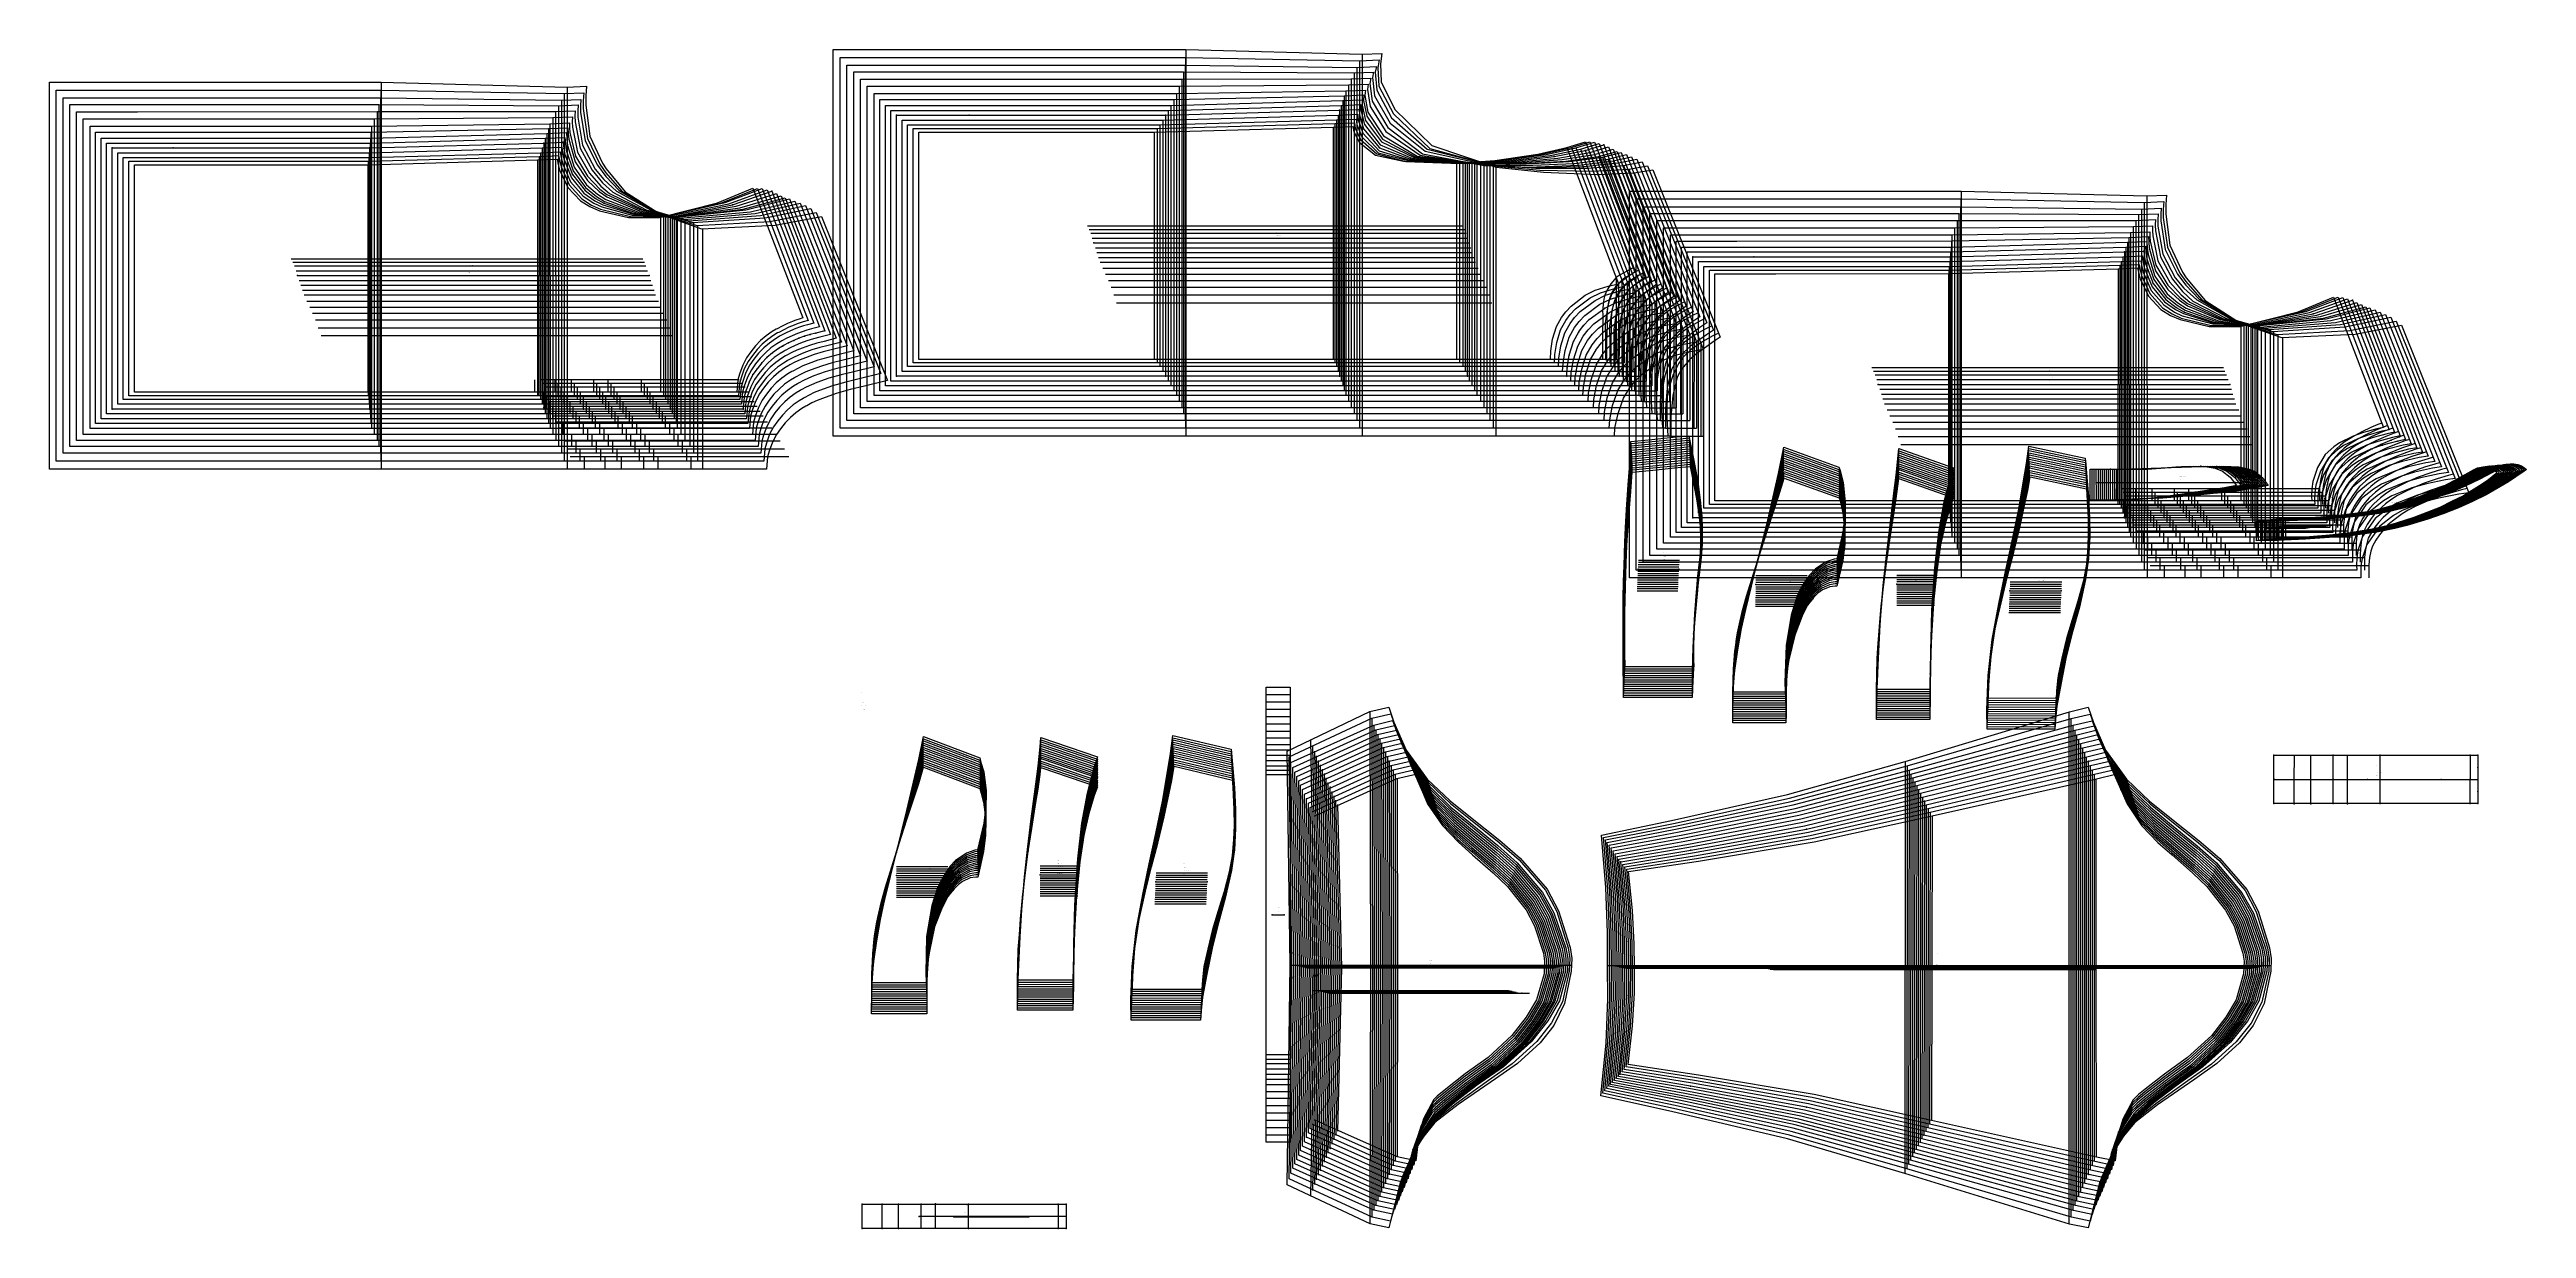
# Model space of a CAD drawing. Extents: x -839 to 1721, y -537 to 682.
import ezdxf

# ---------------------------------------------------------------- set-up
doc = ezdxf.new("R2010")
doc.units = 0

# ---------------------------------------------------------------- blocks, each defined once
blk = doc.blocks.new('GMG1016S19-BK_42')
at = {"layer": '1'}
for points in [[(59.2176, 596.9305), (134.2187, 596.9331), (302.6461, 596.9381), (487.642, 602.0766), (507.8985, 602.9376)], [(59.2176, 362.0542), (59.2176, 596.9305)], [(507.8985, 602.9376), (508.9348, 597.2252), (514.693, 586.3616), (531.241, 573.2501), (560.2732, 567.022), (615.3532, 564.8071), (654.6774, 567.7612), (699.135, 574.2915), (729.1096, 581.2257), (729.1096, 581.2257), (748.284, 587.0804)], [(748.284, 587.0804), (799.338, 452.3334)], [(799.338, 452.3334), (792.4724, 447.5836), (782.6096, 440.0906), (779.4117, 436.0063), (775.7059, 429.7655), (772.3937, 421.6858), (770.9993, 415.4323), (768.9216, 399.9484), (769.2187, 382.2573), (769.2314, 362.0542)], [(769.2314, 362.0542), (59.2176, 362.0542)]]:
    blk.add_lwpolyline(points, dxfattribs=at)
at = {"layer": '5'}
blk.add_line((233.6724, 499.9965), (621.7082, 499.9965), dxfattribs=at)
at = {"layer": '6'}
blk.add_line((769.2314, 362.0542), (59.2176, 362.0542), dxfattribs=at)
at = {"layer": '7'}
blk.add_line((233.6724, 499.9965), (621.7082, 499.9965), dxfattribs=at)
at = {"layer": '8'}
for p, q in [((302.6461, 596.9127), (302.6461, 362.0542)), ((487.642, 602.0766), (487.642, 362.0542)), ((729.1096, 581.2257), (782.6096, 440.0601)), ((780.1128, 446.5956), (780.1128, 362.0542)), ((782.6096, 440.0906), (782.6096, 362.0542)), ((769.2314, 362.0542), (782.6096, 362.0542))]:
    blk.add_line(p, q, dxfattribs=at)
for points in [[(615.3532, 362.0542), (615.3532, 480.2404), (615.3532, 564.8097)], [(712.0865, 362.0542), (712.4853, 370.7105), (714.4055, 382.9203), (718.3044, 395.9251), (723.4454, 405.3739), (727.9793, 411.3454), (733.4403, 417.1265), (748.2459, 428.3329), (758.538, 433.4511), (771.7536, 437.6598), (782.6096, 440.0906)], [(797.6515, 456.7403), (791.8197, 453.6618), (784.4105, 449.3794), (780.1128, 446.5956), (774.5172, 440.1719), (770.3312, 433.1107), (768.5202, 428.3888), (767.4484, 424.1775), (766.5213, 418.6632), (766.092, 411.6325), (766.2444, 408.7242), (766.4197, 402.7145), (766.0717, 390.6368), (766.0285, 385.8997), (766.0005, 380.7689), (766.0005, 375.0336), (766.0234, 368.7166), (766.0666, 362.0542), (766.0666, 362.0542)]]:
    blk.add_lwpolyline(points, dxfattribs=at)
at = {"layer": '1'}
for s, p in [('SIZE: 42', (429.2778, 486.0519)), ('Piece Name: GMG1016S19-BK', (429.2778, 482.4959))]:
    blk.add_text(s, height=0.25, dxfattribs=at).set_placement(p)
blk = doc.blocks.new('GMG1016S19-BK_44')
at = {"layer": '1'}
for points in [[(53.4747, 600.6821), (128.4758, 600.6821), (305.5417, 600.6897), (489.2904, 605.8282), (509.5469, 606.6892)], [(53.4747, 358.3052), (53.4747, 600.6821)], [(509.5469, 606.6892), (510.4334, 600.9768), (515.9248, 589.214), (532.6736, 574.5023), (562.8031, 566.7731), (618.6297, 564.4922), (658.4646, 567.464), (703.4937, 574.0553), (733.8543, 581.0631), (733.8543, 581.0631), (753.0288, 586.9179)], [(753.0288, 586.9179), (805.081, 449.834)], [(805.081, 449.834), (798.2154, 445.0843), (788.3525, 437.5913), (784.9362, 433.479), (780.9281, 427.1646), (777.2705, 418.94), (775.6449, 412.5392), (773.3513, 396.6693), (773.4732, 378.5083), (773.4859, 358.3052)], [(773.4859, 358.3052), (53.4747, 358.3052)]]:
    blk.add_lwpolyline(points, dxfattribs=at)
at = {"layer": '5'}
blk.add_line((235.3184, 496.2475), (623.3542, 496.2475), dxfattribs=at)
at = {"layer": '6'}
blk.add_line((773.4859, 358.3052), (53.4747, 358.3052), dxfattribs=at)
at = {"layer": '7'}
blk.add_line((235.3184, 496.2475), (623.3542, 496.2475), dxfattribs=at)
at = {"layer": '8'}
for p, q in [((305.5417, 600.6643), (305.5417, 358.3052)), ((489.2904, 605.8282), (489.2904, 358.3052)), ((733.8543, 581.0631), (788.3525, 437.5608)), ((785.8557, 444.0962), (785.8557, 358.3052)), ((788.3525, 437.5913), (788.3525, 358.3052)), ((773.4859, 358.3052), (788.3525, 358.3052))]:
    blk.add_line(p, q, dxfattribs=at)
for points in [[(618.6297, 358.3052), (618.6297, 478.4929), (618.6297, 564.4947)], [(716.3283, 358.3052), (716.7271, 366.9615), (718.7057, 379.41), (722.7037, 392.6637), (727.9641, 402.2903), (732.597, 408.3736), (738.1748, 414.2588), (753.2904, 425.6609), (763.7958, 430.8628), (777.2781, 435.13), (788.3525, 437.5913)], [(803.3944, 454.241), (797.5626, 451.1625), (790.1534, 446.88), (785.8557, 444.0962), (779.9147, 437.5709), (775.4189, 430.3548), (773.4351, 425.5059), (772.2286, 421.1701), (771.144, 415.4805), (770.537, 408.2085), (770.6284, 405.1936), (770.6742, 398.9655), (770.3262, 386.8878), (770.283, 382.1507), (770.255, 377.0199), (770.255, 371.2846), (770.2779, 364.9676), (770.3211, 358.3052), (770.3211, 358.3052)]]:
    blk.add_lwpolyline(points, dxfattribs=at)
at = {"layer": '1'}
for s, p in [('SIZE: 44', (429.2778, 486.0519)), ('Piece Name: GMG1016S19-BK', (429.2778, 482.4959))]:
    blk.add_text(s, height=0.25, dxfattribs=at).set_placement(p)
blk = doc.blocks.new('GMG1016S19-BK_46')
at = {"layer": '1'}
for points in [[(47.7317, 604.4312), (122.7329, 604.4337), (308.4373, 604.4388), (490.9363, 609.5772), (511.1928, 610.4383)], [(47.7317, 354.5536), (47.7317, 604.4312)], [(511.1928, 610.4383), (511.9726, 604.7258), (517.2253, 592.0563), (534.2256, 575.752), (565.2339, 567.5224), (621.8048, 564.8503), (662.1628, 567.6062), (707.8066, 573.9943), (738.599, 580.8981), (738.599, 580.8981), (757.7735, 586.7527)], [(757.7735, 586.7527), (810.8239, 447.3322)], [(810.8239, 447.3322), (803.9583, 442.5824), (794.0955, 435.0894), (790.4582, 430.9517), (786.1504, 424.5585), (782.1473, 416.1892), (780.2906, 409.6411), (777.7836, 393.3851), (777.7303, 374.7567), (777.743, 354.5536)], [(777.743, 354.5536), (47.7317, 354.5536)]]:
    blk.add_lwpolyline(points, dxfattribs=at)
at = {"layer": '5'}
blk.add_line((236.9643, 492.4959), (625.0001, 492.4959), dxfattribs=at)
at = {"layer": '6'}
blk.add_line((777.743, 354.5536), (47.7317, 354.5536), dxfattribs=at)
at = {"layer": '7'}
blk.add_line((236.9643, 492.4959), (625.0001, 492.4959), dxfattribs=at)
at = {"layer": '8'}
for p, q in [((308.4373, 604.4134), (308.4373, 354.5536)), ((490.9363, 609.5772), (490.9363, 354.5536)), ((738.599, 580.8981), (794.0955, 435.0589)), ((791.5987, 441.5943), (791.5987, 354.5536)), ((794.0955, 435.0894), (794.0955, 354.5536)), ((777.743, 354.5536), (794.0955, 354.5536))]:
    blk.add_line(p, q, dxfattribs=at)
for points in [[(621.8048, 354.5536), (621.8048, 477.1365), (621.8048, 564.8529)], [(809.1374, 451.7391), (803.3055, 448.6606), (795.8963, 444.3781), (791.5987, 441.5943), (785.3122, 434.9674), (780.5065, 427.5963), (778.3526, 422.6205), (777.0114, 418.1577), (775.7668, 412.2928), (774.9871, 404.7821), (775.0176, 401.6604), (774.9312, 395.2139), (774.5832, 383.1362), (774.54, 378.3991), (774.5121, 373.2683), (774.5121, 367.533), (774.5349, 361.216), (774.5781, 354.5536), (774.5781, 354.5536)], [(720.5701, 354.5536), (720.9689, 363.2099), (723.006, 375.8947), (727.103, 389.3998), (732.4802, 399.2042), (737.2122, 405.3968), (742.9094, 411.3861), (758.3348, 422.9837), (769.0511, 428.2695), (782.8026, 432.6001), (794.0955, 435.0894)]]:
    blk.add_lwpolyline(points, dxfattribs=at)
at = {"layer": '1'}
for s, p in [('SIZE: 46', (429.2778, 486.0519)), ('Piece Name: GMG1016S19-BK', (429.2778, 482.4959))]:
    blk.add_text(s, height=0.25, dxfattribs=at).set_placement(p)
blk = doc.blocks.new('GMG1016S19-BK_48')
at = {"layer": '1'}
for points in [[(41.9862, 609.4324), (116.9874, 609.4324), (311.3355, 609.44), (492.5848, 614.5784), (512.8388, 615.4395)], [(512.8388, 615.4395), (513.3899, 609.727), (518.1042, 596.0339), (534.9723, 577.7535), (566.6639, 568.0228), (624.2635, 564.5963), (665.3785, 566.9026), (711.9189, 572.8386), (743.3463, 579.4858), (743.3463, 579.4858), (762.5208, 585.3405)], [(41.9862, 349.5548), (41.9862, 609.4324)], [(762.5208, 585.3405), (816.5694, 443.5831)], [(816.5694, 443.5831), (809.7038, 438.8333), (799.841, 431.3403), (795.9827, 427.1747), (791.3751, 420.7053), (787.0267, 412.1938), (784.9388, 405.4984), (782.2159, 388.8563), (781.9873, 369.758), (782, 349.5548)], [(782, 349.5548), (41.9862, 349.5548)]]:
    blk.add_lwpolyline(points, dxfattribs=at)
at = {"layer": '5'}
blk.add_line((238.6127, 487.4972), (626.6485, 487.4972), dxfattribs=at)
at = {"layer": '6'}
blk.add_line((782, 349.5548), (41.9862, 349.5548), dxfattribs=at)
at = {"layer": '7'}
blk.add_line((238.6127, 487.4972), (626.6485, 487.4972), dxfattribs=at)
at = {"layer": '8'}
for p, q in [((492.5848, 614.5784), (492.5848, 349.5548)), ((311.3355, 609.4146), (311.3355, 349.5548)), ((743.3463, 579.4858), (799.841, 431.3098)), ((797.3442, 437.8453), (797.3442, 349.5548)), ((799.841, 431.3403), (799.841, 349.5548)), ((782, 349.5548), (799.841, 349.5548))]:
    blk.add_line(p, q, dxfattribs=at)
for points in [[(624.2635, 349.5548), (624.2635, 474.9038), (624.2635, 564.5989)], [(814.8828, 447.99), (809.051, 444.9115), (801.6418, 440.6291), (797.3442, 437.8453), (790.7122, 431.1168), (785.5966, 423.5908), (783.27, 418.4879), (781.7943, 413.9007), (780.3922, 407.8605), (779.4346, 400.1085), (779.4041, 396.8801), (779.1882, 390.2152), (778.8402, 378.1375), (778.7971, 373.4004), (778.7691, 368.2696), (778.7691, 362.5342), (778.792, 356.2173), (778.8352, 349.5548), (778.8352, 349.5548)], [(724.8144, 349.5548), (725.2132, 358.2112), (727.3087, 371.1347), (731.5048, 384.8888), (736.9988, 394.871), (741.8324, 401.1727), (747.6465, 407.2687), (763.3818, 419.0619), (774.3114, 424.4315), (788.3297, 428.8206), (799.841, 431.3403)]]:
    blk.add_lwpolyline(points, dxfattribs=at)
at = {"layer": '1'}
for s, p in [('SIZE: 48', (429.2778, 486.0519)), ('Piece Name: GMG1016S19-BK', (429.2778, 482.4959))]:
    blk.add_text(s, height=0.25, dxfattribs=at).set_placement(p)
blk = doc.blocks.new('GMG1016S19-BK_50')
at = {"layer": '1'}
for points in [[(36.2458, 614.4311), (111.2444, 614.4337), (314.2311, 614.4388), (494.2307, 619.5772), (514.4872, 620.4382)], [(514.4872, 620.4382), (514.7996, 614.7258), (519.0033, 600.3799), (535.5082, 580.7126), (567.5529, 569.021), (626.331, 564.6573), (668.3299, 566.3972), (715.9168, 571.7591), (748.091, 578.071), (748.091, 578.071), (767.2655, 583.9257)], [(36.2458, 344.5536), (36.2458, 614.4311)], [(767.2655, 583.9257), (822.3124, 439.8315)], [(822.3124, 439.8315), (815.4467, 435.0817), (805.5839, 427.5887), (801.5072, 423.3977), (796.5974, 416.8521), (791.906, 408.1958), (789.5844, 401.3531), (786.6482, 384.3249), (786.2444, 364.7568), (786.2571, 344.5536)], [(786.2571, 344.5536), (36.2458, 344.5536)]]:
    blk.add_lwpolyline(points, dxfattribs=at)
at = {"layer": '2'}
for p in [(494.2307, 619.5772), (514.4872, 620.4382), (514.4872, 620.4382), (36.2458, 614.4311), (36.2458, 614.4311), (314.2311, 614.4388), (314.2311, 614.4134), (626.331, 564.6598), (748.091, 578.071), (748.091, 578.071), (748.091, 578.071), (767.2655, 583.9257), (767.2655, 583.9257), (240.2586, 482.4959), (628.2944, 482.4959), (807.3848, 436.8775), (820.6258, 444.2384), (822.3124, 439.8315), (822.3124, 439.8315), (796.1123, 427.2661), (801.5072, 423.3977), (803.0871, 434.0937), (803.0871, 434.0937), (805.5839, 427.5887), (805.5839, 427.5887), (805.5839, 427.5887), (805.5839, 427.5582), (783.8847, 395.4323), (785.0175, 403.4257), (786.5771, 409.6411), (783.0541, 368.3991), (36.2458, 344.5536), (314.2311, 344.5536), (494.2307, 344.5536), (626.331, 344.5536), (729.0562, 344.5536), (783.0262, 357.533), (783.049, 351.216), (783.0922, 344.5536), (783.0922, 344.5536), (786.2571, 344.5536), (786.2571, 344.5536), (786.2571, 344.5536), (803.0871, 344.5536), (805.5839, 344.5536), (805.5839, 344.5536)]:
    blk.add_point(p, dxfattribs=at)
at = {"layer": '3'}
for p in [(494.2307, 619.5772), (514.7996, 614.7258), (111.2444, 614.4337), (519.0033, 600.3799), (535.5082, 580.7126), (567.5529, 569.021), (626.331, 564.6573), (668.3299, 566.3972), (715.9168, 571.7591), (626.331, 472.8541), (814.794, 441.1599), (768.4288, 415.1377), (779.5692, 420.591), (788.1875, 414.3528), (790.6868, 419.5827), (793.8567, 425.0411), (796.5974, 416.8521), (815.4467, 435.0817), (741.5175, 390.5352), (746.4502, 396.9487), (752.3811, 403.1488), (783.4453, 385.2139), (783.7932, 392.0973), (786.6482, 384.3249), (789.5844, 401.3531), (791.906, 408.1958), (731.6115, 366.3722), (735.9066, 380.3752), (783.0262, 363.2683), (783.0973, 373.1362), (786.2444, 364.7568), (729.455, 353.2099)]:
    blk.add_point(p, dxfattribs=at)
at = {"layer": '4'}
for p in [(111.2444, 614.4337, -3.998), (748.091, 578.071, -3.998), (803.0871, 434.0937, -3.998), (805.5839, 427.5887, -3.998), (36.2458, 344.5536, -3.998), (783.0922, 344.5536, -3.998), (786.2571, 344.5536, -3.998), (786.2571, 344.5536, -3.998)]:
    blk.add_point(p, dxfattribs=at)
at = {"layer": '5'}
blk.add_line((240.2586, 482.4959), (628.2944, 482.4959), dxfattribs=at)
at = {"layer": '6'}
blk.add_line((786.2571, 344.5536), (36.2458, 344.5536), dxfattribs=at)
at = {"layer": '7'}
blk.add_line((240.2586, 482.4959), (628.2944, 482.4959), dxfattribs=at)
at = {"layer": '8'}
for p, q in [((494.2307, 619.5772), (494.2307, 344.5536)), ((314.2311, 614.4134), (314.2311, 344.5536)), ((748.091, 578.071), (805.5839, 427.5582)), ((803.0871, 434.0937), (803.0871, 344.5536)), ((805.5839, 427.5887), (805.5839, 344.5536)), ((786.2571, 344.5536), (805.5839, 344.5536))]:
    blk.add_line(p, q, dxfattribs=at)
for points in [[(626.331, 344.5536), (626.331, 472.8541), (626.331, 564.6598)], [(820.6258, 444.2384), (814.794, 441.1599), (807.3848, 436.8775), (803.0871, 434.0937), (796.1123, 427.2661), (790.6868, 419.5827), (788.1875, 414.3528), (786.5771, 409.6411), (785.0175, 403.4257), (783.8847, 395.4323), (783.7932, 392.0973), (783.4453, 385.2139), (783.0973, 373.1362), (783.0541, 368.3991), (783.0262, 363.2683), (783.0262, 357.533), (783.049, 351.216), (783.0922, 344.5536), (783.0922, 344.5536)], [(729.0562, 344.5536), (729.455, 353.2099), (731.6115, 366.3722), (735.9066, 380.3752), (741.5175, 390.5352), (746.4502, 396.9487), (752.3811, 403.1488), (768.4288, 415.1377), (779.5692, 420.591), (793.8567, 425.0411), (805.5839, 427.5887)]]:
    blk.add_lwpolyline(points, dxfattribs=at)
at = {"layer": '1'}
for s, p in [('ANNOTATION: 1XFABRIC', (429.2778, 489.6079)), ('SIZE: 50', (429.2778, 496.7199)), ('CATEGORY: BACK', (429.2778, 493.1639)), ('Quantity: 0', (429.2778, 486.0519)), ('Piece Name: GMG1016S19-BK', (429.2778, 482.4959))]:
    blk.add_text(s, height=0.25, dxfattribs=at).set_placement(p)
at = {"layer": '2'}
for s, p in [('# 2', (36.2458, 614.4311)), ('# 2', (36.2458, 614.4311)), ('# 4', (314.2311, 614.4388)), ('# 4', (314.2311, 614.4134)), ('# 5', (494.2307, 619.5772)), ('# 5', (514.4872, 620.4382)), ('# 5', (514.4872, 620.4382)), ('# 21', (626.331, 564.6598)), ('# 10', (748.091, 578.071)), ('# 10', (748.091, 578.071)), ('# 11', (767.2655, 583.9257)), ('# 11', (767.2655, 583.9257)), ('# 17', (240.2586, 482.4959)), ('# 12', (820.6258, 444.2384)), ('# 12', (822.3124, 439.8315)), ('# 12', (822.3124, 439.8315)), ('# 13', (803.0871, 434.0937)), ('# 13', (803.0871, 434.0937)), ('# 13', (805.5839, 427.5887)), ('# 13', (805.5839, 427.5887)), ('# 13', (805.5839, 427.5887)), ('# 13', (805.5839, 427.5582)), ('# 1', (36.2458, 344.5536)), ('# 18', (314.2311, 344.5536)), ('# 17', (494.2307, 344.5536)), ('# 20', (626.331, 344.5536)), ('# 22', (729.0562, 344.5536)), ('# 16', (783.0922, 344.5536)), ('# 16', (786.2571, 344.5536)), ('# 16', (786.2571, 344.5536)), ('# 16', (786.2571, 344.5536)), ('# 19', (803.0871, 344.5536)), ('# 19', (805.5839, 344.5536)), ('# 19', (805.5839, 344.5536))]:
    blk.add_text(s, height=0.25, dxfattribs=at).set_placement(p)
at = {"layer": '3'}
for s, p in [('# 3', (111.2444, 614.4337)), ('# 5', (494.2307, 619.5772)), ('# 6', (514.7996, 614.7258)), ('# 7', (535.5082, 580.7126)), ('# 8', (567.5529, 569.021)), ('# 9', (626.331, 564.6573)), ('# 24', (783.4453, 385.2139)), ('# 14', (789.5844, 401.3531)), ('# 25', (783.0262, 363.2683)), ('# 15', (786.2444, 364.7568)), ('# 23', (729.455, 353.2099))]:
    blk.add_text(s, height=0.25, dxfattribs=at).set_placement(p)
at = {"layer": '8'}
for p in [(314.2311, 614.4134), (494.2307, 619.5772), (748.091, 578.071), (820.6258, 444.2384), (803.0871, 434.0937), (805.5839, 427.5887), (626.331, 344.5536), (729.0562, 344.5536), (786.2571, 344.5536)]:
    blk.add_text('NM', height=0.25, dxfattribs=at).set_placement(p)
blk = doc.blocks.new('GMG1016S19-BK_52')
at = {"layer": '1'}
for points in [[(30.447, 619.4324), (105.4482, 619.4324), (317.0759, 619.44), (495.8258, 624.5784), (516.0823, 625.4395)], [(30.447, 339.5549), (30.447, 619.4324)], [(516.0823, 625.4395), (516.2017, 619.727), (519.9965, 604.7766), (536.2804, 583.88), (568.7543, 570.0218), (628.5916, 564.7335), (671.4059, 565.6682), (719.9859, 570.1818), (752.8865, 575.973), (752.8865, 575.973), (772.061, 581.627)], [(772.061, 581.627), (828.1061, 435.5338)], [(828.1061, 435.5338), (821.1998, 430.784), (811.2786, 423.291), (806.986, 419.095), (801.7764, 412.5088), (796.7371, 403.7483), (794.1793, 396.7887), (791.0856, 379.5675), (790.5395, 359.758), (790.5522, 339.5549)], [(790.5522, 339.5549), (30.447, 339.5549)]]:
    blk.add_lwpolyline(points, dxfattribs=at)
at = {"layer": '5'}
blk.add_line((241.8538, 477.4972), (629.8896, 477.4972), dxfattribs=at)
at = {"layer": '6'}
blk.add_line((790.5522, 339.5549), (30.447, 339.5549), dxfattribs=at)
at = {"layer": '7'}
blk.add_line((241.8538, 477.4972), (629.8896, 477.4972), dxfattribs=at)
at = {"layer": '8'}
for p, q in [((317.0759, 619.4146), (317.0759, 339.5549)), ((495.8258, 624.5784), (495.8258, 339.5549)), ((752.8865, 575.973), (811.2786, 423.2606)), ((808.7818, 429.796), (808.7792, 339.5549)), ((811.2786, 423.291), (811.2761, 339.5549)), ((790.5522, 339.5549), (811.2761, 339.5549))]:
    blk.add_line(p, q, dxfattribs=at)
for points in [[(628.5916, 339.5549), (628.5916, 470.8119), (628.5916, 564.736)], [(826.4195, 439.9407), (820.5547, 436.8623), (813.1049, 432.5798), (808.7818, 429.796), (801.4996, 422.9583), (795.7871, 415.2164), (793.1201, 409.918), (791.3726, 405.1326), (789.6429, 398.8105), (788.3144, 390.6571), (788.1494, 387.2484), (787.649, 380.2152), (787.301, 368.1375), (787.2578, 363.4004), (787.2299, 358.2696), (787.2578, 352.5317), (787.3112, 346.2147), (787.3873, 339.5549), (787.3873, 339.5549)], [(733.2473, 339.5549), (733.646, 348.2112), (735.9016, 361.5538), (740.3313, 375.7423), (746.0768, 386.0216), (751.1161, 392.5037), (757.1664, 398.7648), (773.5113, 410.8476), (784.8448, 416.3238), (799.3634, 420.7663), (811.2786, 423.291)]]:
    blk.add_lwpolyline(points, dxfattribs=at)
at = {"layer": '1'}
for s, p in [('SIZE: 52', (429.2753, 486.0519)), ('Piece Name: GMG1016S19-BK', (429.2753, 482.4959))]:
    blk.add_text(s, height=0.25, dxfattribs=at).set_placement(p)
blk = doc.blocks.new('GMG1016S19-BK_54')
at = {"layer": '1'}
for points in [[(24.6507, 624.4311), (99.6519, 624.4336), (319.9207, 624.4387), (497.421, 629.5771), (517.6775, 630.4382)], [(24.6507, 334.5536), (24.6507, 624.4311)], [(517.6775, 630.4382), (517.6343, 624.7257), (521.1217, 609.0793), (537.3929, 586.8772), (570.6136, 571.02), (631.3018, 564.7335), (674.779, 564.9011), (724.1794, 568.5968), (757.6821, 573.8724), (757.6821, 573.8724), (776.8565, 579.3258)], [(776.8565, 579.3258), (833.9049, 431.2336)], [(833.9049, 431.2336), (826.9529, 426.4838), (816.9733, 418.9908), (812.4648, 414.7922), (806.958, 408.1603), (801.5707, 399.2957), (798.7742, 392.2192), (795.523, 374.8075), (794.8346, 354.7568), (794.8473, 334.5536)], [(794.8473, 334.5536), (24.6507, 334.5536)]]:
    blk.add_lwpolyline(points, dxfattribs=at)
at = {"layer": '5'}
blk.add_line((243.4489, 472.4959), (631.4847, 472.4959), dxfattribs=at)
at = {"layer": '6'}
blk.add_line((794.8473, 334.5536), (24.6507, 334.5536), dxfattribs=at)
at = {"layer": '7'}
blk.add_line((243.4489, 472.4959), (631.4847, 472.4959), dxfattribs=at)
at = {"layer": '8'}
for p, q in [((319.9207, 624.4133), (319.9207, 334.5536)), ((497.421, 629.5771), (497.421, 334.5536)), ((757.6821, 573.8724), (816.9733, 418.9603)), ((814.4765, 425.4958), (814.4688, 334.5536)), ((816.9733, 418.9908), (816.9682, 334.5536)), ((794.8473, 334.5536), (816.9682, 334.5536))]:
    blk.add_line(p, q, dxfattribs=at)
for points in [[(631.3018, 334.5536), (631.3018, 468.7266), (631.3018, 564.736)], [(832.2158, 435.6405), (826.3179, 432.5646), (818.8249, 428.2822), (814.4765, 425.4958), (806.8895, 418.6505), (800.8874, 410.8476), (798.0528, 405.4831), (796.1681, 400.6241), (794.2708, 394.1928), (792.7468, 385.8794), (792.508, 382.397), (791.8527, 375.2139), (791.5047, 363.1362), (791.4615, 358.3991), (791.4336, 353.2683), (791.4895, 347.5305), (791.5733, 341.2135), (791.6825, 334.5536), (791.6825, 334.5536)], [(737.4383, 334.5536), (737.837, 343.2099), (740.1916, 356.7354), (744.7585, 371.1067), (750.6386, 381.5081), (755.7796, 388.0587), (761.9518, 394.3808), (778.5964, 406.555), (790.1204, 412.0541), (804.8727, 416.4889), (816.9733, 418.9908)]]:
    blk.add_lwpolyline(points, dxfattribs=at)
at = {"layer": '1'}
for s, p in [('SIZE: 54', (429.2778, 486.0519)), ('Piece Name: GMG1016S19-BK', (429.2778, 482.4959))]:
    blk.add_text(s, height=0.25, dxfattribs=at).set_placement(p)
blk = doc.blocks.new('GMG1016S19-BK_56')
at = {"layer": '1'}
for points in [[(18.857, 630.6821), (93.8581, 630.6821), (322.7629, 630.6897), (499.0135, 634.5784), (519.27, 635.4395)], [(18.857, 329.5549), (18.857, 630.6821)], [(519.27, 635.4395), (518.9475, 629.727), (522.219, 613.3669), (538.6477, 589.8896), (572.704, 571.5204), (634.0145, 564.736), (677.9515, 564.1493), (727.9285, 567.0246), (761.8756, 571.7744), (761.8756, 571.7744), (781.0501, 577.0271)], [(781.0501, 577.0271), (839.6987, 426.9359)], [(839.6987, 426.9359), (832.7086, 422.1887), (822.6654, 414.6932), (817.941, 410.492), (812.1371, 403.8169), (806.4018, 394.8507), (803.3665, 387.6549), (799.9578, 370.0501), (799.1272, 349.7581), (799.1399, 329.5549)], [(799.1399, 329.5549), (18.857, 329.5549)]]:
    blk.add_lwpolyline(points, dxfattribs=at)
at = {"layer": '5'}
blk.add_line((245.0415, 467.4972), (633.0773, 467.4972), dxfattribs=at)
at = {"layer": '6'}
blk.add_line((799.1399, 329.5549), (18.857, 329.5549), dxfattribs=at)
at = {"layer": '7'}
blk.add_line((245.0415, 467.4972), (633.0773, 467.4972), dxfattribs=at)
at = {"layer": '8'}
for p, q in [((322.7629, 630.6643), (322.7629, 329.5549)), ((499.0135, 634.5784), (499.0135, 329.5549)), ((761.8756, 571.7744), (822.6654, 414.6627)), ((820.1686, 421.1981), (820.161, 329.5549)), ((822.6654, 414.6932), (822.6578, 329.5549)), ((799.1399, 329.5549), (822.6578, 329.5549))]:
    blk.add_line(p, q, dxfattribs=at)
for points in [[(634.0145, 329.5549), (634.0145, 466.6438), (634.0145, 564.7386)], [(741.6267, 329.5549), (742.0255, 338.2112), (744.4791, 351.9196), (749.1807, 366.4738), (755.1979, 376.9945), (760.4456, 383.6162), (766.7346, 389.9967), (783.6764, 402.2675), (795.3934, 407.7894), (810.3794, 412.2141), (822.6654, 414.6932)], [(838.0121, 431.3429), (832.0787, 428.2669), (824.5425, 423.9845), (820.1686, 421.1981), (812.2768, 414.3452), (805.9878, 406.4813), (802.9829, 401.0508), (800.9611, 396.1181), (798.8986, 389.5751), (797.1765, 381.1067), (796.8666, 377.5482), (796.0564, 370.2152), (795.7084, 358.1375), (795.6652, 353.4004), (795.6373, 348.2696), (795.7186, 342.5317), (795.8329, 336.2148), (795.9751, 329.5549), (795.9751, 329.5549)]]:
    blk.add_lwpolyline(points, dxfattribs=at)
at = {"layer": '1'}
for s, p in [('SIZE: 56', (429.2778, 486.0519)), ('Piece Name: GMG1016S19-BK', (429.2778, 482.4959))]:
    blk.add_text(s, height=0.25, dxfattribs=at).set_placement(p)
blk = doc.blocks.new('GMG1016S19-BK_58')
at = {"layer": '1'}
for points in [[(13.0607, 636.9813), (88.0619, 636.9838), (325.6077, 636.9889), (500.6087, 639.5771), (520.8651, 640.4382)], [(520.8651, 640.4382), (520.2657, 634.7257), (523.2985, 617.7916), (539.7526, 593.2475), (574.3575, 572.0182), (636.4377, 564.8402), (680.9639, 563.9359), (731.6344, 566.4988), (766.0717, 571.0733), (766.0717, 571.0733), (785.2461, 576.0263)], [(13.0607, 324.5536), (13.0607, 636.9813)], [(785.2461, 576.0263), (845.4949, 422.6357)], [(845.4949, 422.6357), (838.4642, 417.8885), (828.3601, 410.3929), (823.4198, 406.1892), (817.3187, 399.4709), (811.2354, 390.4006), (807.9614, 383.0879), (804.3977, 365.2901), (803.4224, 344.7568), (803.4351, 324.5536)], [(803.4351, 324.5536), (13.0607, 324.5536)]]:
    blk.add_lwpolyline(points, dxfattribs=at)
at = {"layer": '5'}
blk.add_line((246.6366, 462.4959), (634.6724, 462.4959), dxfattribs=at)
at = {"layer": '6'}
blk.add_line((803.4351, 324.5536), (13.0607, 324.5536), dxfattribs=at)
at = {"layer": '7'}
blk.add_line((246.6366, 462.4959), (634.6724, 462.4959), dxfattribs=at)
at = {"layer": '8'}
for p, q in [((325.6077, 636.9635), (325.6077, 324.5536)), ((500.6087, 639.5771), (500.6087, 324.5536)), ((766.0717, 571.0733), (828.3601, 410.3625)), ((825.8633, 416.8979), (825.8531, 324.5536)), ((828.3601, 410.3929), (828.3499, 324.5536)), ((803.4351, 324.5536), (828.3499, 324.5536))]:
    blk.add_line(p, q, dxfattribs=at)
for points in [[(636.4377, 324.5536), (636.4377, 464.6169), (636.4377, 564.8427)], [(745.8177, 324.5536), (746.2165, 333.2099), (748.7692, 347.1012), (753.6079, 361.8383), (759.7572, 372.4809), (765.1141, 379.1687), (771.52, 385.6127), (788.7615, 397.9749), (800.669, 403.5197), (815.8887, 407.9368), (828.3601, 410.3929)], [(843.8084, 427.0426), (837.8419, 423.9692), (830.2626, 419.6868), (825.8633, 416.8979), (817.6667, 410.0373), (811.0906, 402.1125), (807.9156, 396.616), (805.7566, 391.6096), (803.5265, 384.9574), (801.6088, 376.329), (801.2253, 372.6968), (800.2601, 365.214), (799.9121, 353.1363), (799.8689, 348.3992), (799.841, 343.2684), (799.9502, 337.5305), (800.0975, 331.2135), (800.2702, 324.5536), (800.2702, 324.5536)]]:
    blk.add_lwpolyline(points, dxfattribs=at)
at = {"layer": '1'}
for s, p in [('SIZE: 58', (429.2778, 486.0519)), ('Piece Name: GMG1016S19-BK', (429.2778, 482.4959))]:
    blk.add_text(s, height=0.25, dxfattribs=at).set_placement(p)
blk = doc.blocks.new('GMG1016S19-BK_60')
at = {"layer": '1'}
for points in [[(6.0148, 644.4336), (81.0159, 644.4336), (328.4525, 644.4412), (503.4534, 645.8281), (523.71, 646.6891)], [(6.0148, 318.3052), (6.0148, 644.4336)], [(523.71, 646.6891), (522.953, 640.9767), (525.6861, 623.3669), (542.1275, 597.5528), (577.4614, 573.2704), (640.1613, 563.593), (685.259, 562.4094), (736.6051, 564.6979), (771.5174, 569.1251), (771.5174, 569.1251), (790.6919, 573.7784)], [(790.6919, 573.7784), (852.5409, 417.0884)], [(852.5409, 417.0884), (845.4695, 412.3437), (835.3044, 404.8456), (830.1508, 400.6368), (823.7474, 393.8779), (817.3187, 384.7059), (813.8059, 377.2739), (810.0848, 359.2831), (808.9672, 338.5084), (808.9799, 318.3052)], [(808.9799, 318.3052), (6.0148, 318.3052)]]:
    blk.add_lwpolyline(points, dxfattribs=at)
at = {"layer": '5'}
blk.add_line((249.4814, 456.2475), (637.5172, 456.2475), dxfattribs=at)
at = {"layer": '6'}
blk.add_line((808.9799, 318.3052), (6.0148, 318.3052), dxfattribs=at)
at = {"layer": '7'}
blk.add_line((249.4814, 456.2475), (637.5172, 456.2475), dxfattribs=at)
at = {"layer": '8'}
for p, q in [((328.4525, 644.4158), (328.4525, 318.3052)), ((503.4534, 645.8281), (503.4534, 318.3052)), ((771.5174, 569.1251), (835.3044, 404.8151)), ((832.8076, 411.3505), (832.7949, 318.3052)), ((835.3044, 404.8456), (835.2917, 318.3052)), ((808.9799, 318.3052), (835.2917, 318.3052))]:
    blk.add_line(p, q, dxfattribs=at)
for points in [[(640.1613, 318.3052), (640.1613, 461.2844), (640.1613, 563.5956)], [(850.8543, 421.4953), (844.8549, 418.4219), (837.2323, 414.1394), (832.8076, 411.3505), (824.3062, 404.4824), (817.4432, 396.4966), (814.1005, 390.934), (811.8044, 385.854), (809.4041, 379.0925), (807.2908, 370.3066), (806.8361, 366.5983), (805.716, 358.9656), (805.368, 346.8879), (805.3248, 342.1508), (805.2969, 337.0199), (805.434, 331.2821), (805.6093, 324.9651), (805.8151, 318.3052), (805.8151, 318.3052)], [(751.2584, 318.3052), (751.6572, 326.9615), (754.3089, 341.0357), (759.2822, 355.9556), (765.5688, 366.7202), (771.0298, 373.4766), (777.5575, 379.979), (795.0937, 392.4377), (807.1943, 398.0028), (822.6476, 402.4122), (835.3044, 404.8456)]]:
    blk.add_lwpolyline(points, dxfattribs=at)
at = {"layer": '1'}
for s, p in [('SIZE: 60', (429.2778, 486.0519)), ('Piece Name: GMG1016S19-BK', (429.2778, 482.4959))]:
    blk.add_text(s, height=0.25, dxfattribs=at).set_placement(p)
blk = doc.blocks.new('GMG1016S19-BK_62')
at = {"layer": '1'}
for points in [[(-1.0313, 651.8834), (73.9699, 651.886), (331.2973, 651.891), (506.2957, 652.0765), (526.5522, 652.9375)], [(-1.0313, 312.0543), (-1.0313, 651.8834)], [(526.5522, 652.9375), (525.6124, 647.2251), (527.9619, 628.9955), (544.2306, 601.942), (580.0573, 574.5201), (643.5395, 562.3433), (689.3281, 560.8701), (741.4845, 562.8895), (776.9632, 567.1744), (776.9632, 567.1744), (796.1377, 571.528)], [(796.1377, 571.528), (859.5869, 411.5385)], [(859.5869, 411.5385), (852.4723, 406.7937), (842.2488, 399.2957), (836.8792, 395.0843), (830.1787, 388.2822), (823.402, 379.0061), (819.6504, 371.4573), (815.7718, 353.276), (814.512, 332.2575), (814.5247, 312.0543)], [(814.5247, 312.0543), (-1.0313, 312.0543)]]:
    blk.add_lwpolyline(points, dxfattribs=at)
at = {"layer": '5'}
blk.add_line((252.3262, 449.9966), (640.362, 449.9966), dxfattribs=at)
at = {"layer": '6'}
blk.add_line((814.5247, 312.0543), (-1.0313, 312.0543), dxfattribs=at)
at = {"layer": '7'}
blk.add_line((252.3262, 449.9966), (640.362, 449.9966), dxfattribs=at)
at = {"layer": '8'}
for p, q in [((331.2973, 651.8656), (331.2973, 312.0543)), ((506.2957, 652.0765), (506.2957, 312.0543)), ((776.9632, 567.1744), (842.2488, 399.2652)), ((839.752, 405.8006), (839.7368, 312.0543)), ((842.2488, 399.2957), (842.2336, 312.0543)), ((814.5247, 312.0543), (842.2336, 312.0543))]:
    blk.add_line(p, q, dxfattribs=at)
for points in [[(643.5395, 312.0543), (643.5395, 457.9493), (643.5395, 562.3459)], [(857.8977, 415.9454), (851.8678, 412.8745), (844.2021, 408.5921), (839.752, 405.8006), (830.9433, 398.9248), (823.7932, 390.8781), (820.2829, 385.2495), (817.8496, 380.0958), (815.2816, 373.2251), (812.9702, 364.2792), (812.4419, 360.4972), (811.1694, 352.7146), (810.8214, 340.6369), (810.7782, 335.8998), (810.7503, 330.769), (810.9154, 325.0312), (811.1211, 318.7142), (811.3599, 312.0543), (811.3599, 312.0543)], [(756.6991, 312.0543), (757.0978, 320.7106), (759.8512, 334.9676), (764.9592, 350.073), (771.3803, 360.9544), (776.9454, 367.7819), (783.5926, 374.3453), (801.4285, 386.8954), (813.7195, 392.4859), (829.4066, 396.8852), (842.2488, 399.2957)]]:
    blk.add_lwpolyline(points, dxfattribs=at)
at = {"layer": '1'}
for s, p in [('SIZE: 62', (429.2778, 486.0519)), ('Piece Name: GMG1016S19-BK', (429.2778, 482.4959))]:
    blk.add_text(s, height=0.25, dxfattribs=at).set_placement(p)
blk = doc.blocks.new('GMG1016S19-BK_64')
at = {"layer": '1'}
for points in [[(-8.0823, 659.2571), (66.9189, 659.2596), (332.8975, 659.2647), (509.1481, 658.2487), (529.4046, 659.1097)], [(-8.0823, 305.7271), (-8.0823, 659.2571)], [(529.4046, 659.1097), (528.2769, 653.3973), (530.2454, 634.5454), (546.3464, 606.2549), (582.6786, 577.1922), (646.8796, 563.0164), (693.3286, 560.5704), (746.3105, 561.5331), (782.414, 565.1475), (782.414, 565.1475), (801.5885, 569.2014)], [(801.5885, 569.2014), (866.6379, 405.9124)], [(866.6379, 405.9124), (859.4852, 401.1676), (849.1983, 393.6696), (843.6128, 389.4557), (836.6151, 382.613), (829.4904, 373.2327), (825.5, 365.567), (821.4665, 347.1901), (820.0619, 325.9303), (820.0746, 305.7271)], [(820.0746, 305.7271), (-8.0823, 305.7271)]]:
    blk.add_lwpolyline(points, dxfattribs=at)
at = {"layer": '5'}
blk.add_line((255.1761, 443.6695), (643.2119, 443.6695), dxfattribs=at)
at = {"layer": '6'}
blk.add_line((820.0746, 305.7271), (-8.0823, 305.7271), dxfattribs=at)
at = {"layer": '7'}
blk.add_line((255.1761, 443.6695), (643.2119, 443.6695), dxfattribs=at)
at = {"layer": '8'}
for p, q in [((332.8975, 659.2393), (332.8975, 305.7271)), ((509.1481, 658.2487), (509.1481, 305.7271)), ((782.414, 565.1475), (849.1983, 393.6391)), ((846.7014, 400.1745), (846.6836, 305.7271)), ((849.1983, 393.6696), (849.1805, 305.7271)), ((820.0746, 305.7271), (849.1805, 305.7271))]:
    blk.add_line(p, q, dxfattribs=at)
for points in [[(646.8796, 305.7271), (646.8796, 455.7015), (646.8796, 563.019)], [(864.9513, 410.3193), (858.8858, 407.2484), (851.1769, 402.966), (846.7014, 400.1745), (837.5879, 393.2911), (830.1457, 385.186), (826.4652, 379.4913), (823.8922, 374.264), (821.1567, 367.284), (818.6497, 358.1782), (818.0452, 354.3224), (816.6151, 346.3875), (816.2672, 334.3098), (816.224, 329.5727), (816.196, 324.4419), (816.3941, 318.704), (816.6354, 312.387), (816.9098, 305.7271), (816.9098, 305.7271)], [(762.1448, 305.7271), (762.5436, 314.3835), (765.396, 328.8208), (770.6386, 344.1116), (777.1943, 355.1149), (782.8687, 362.011), (789.6327, 368.6353), (807.7658, 381.2769), (820.2499, 386.8903), (836.1706, 391.282), (849.1983, 393.6696)]]:
    blk.add_lwpolyline(points, dxfattribs=at)
at = {"layer": '1'}
for s, p in [('SIZE: 64', (429.2778, 486.0519)), ('Piece Name: GMG1016S19-BK', (429.2778, 482.4959))]:
    blk.add_text(s, height=0.25, dxfattribs=at).set_placement(p)
blk = doc.blocks.new('GMG1016S19-BK_66')
at = {"layer": '1'}
for points in [[(-15.1359, 666.1074), (59.8653, 666.11), (334.5003, 666.1151), (511.998, 663.8976), (532.2545, 664.7587)], [(-15.1359, 298.8768), (-15.1359, 666.1074)], [(532.2545, 664.7587), (530.9845, 659.0462), (532.5542, 640.2604), (547.9822, 611.7997), (584.8935, 579.341), (649.9403, 563.1663), (697.1462, 559.7399), (751.0653, 559.6509), (787.8674, 562.5974), (787.8674, 562.5974), (807.0419, 566.3515)], [(807.0419, 566.3515), (873.6915, 399.763)], [(873.6915, 399.763), (866.4982, 395.0209), (856.1502, 387.5202), (850.3489, 383.3038), (843.0515, 376.4179), (835.5813, 366.9335), (831.3522, 359.151), (827.1612, 340.5836), (825.6143, 319.0799), (825.6271, 298.8768)], [(825.6271, 298.8768), (-15.1359, 298.8768)]]:
    blk.add_lwpolyline(points, dxfattribs=at)
at = {"layer": '5'}
blk.add_line((258.0285, 436.8191), (646.0643, 436.8191), dxfattribs=at)
at = {"layer": '6'}
blk.add_line((825.6271, 298.8768), (-15.1359, 298.8768), dxfattribs=at)
at = {"layer": '7'}
blk.add_line((258.0285, 436.8191), (646.0643, 436.8191), dxfattribs=at)
at = {"layer": '8'}
for p, q in [((334.5003, 666.0897), (334.5003, 298.8768)), ((511.998, 663.8976), (511.998, 298.8768)), ((787.8674, 562.5974), (856.1502, 387.4898)), ((853.6534, 394.0252), (853.6331, 298.8768)), ((856.1502, 387.5202), (856.1299, 298.8768)), ((825.6271, 298.8768), (856.1299, 298.8768))]:
    blk.add_line(p, q, dxfattribs=at)
for points in [[(649.9403, 298.8768), (649.9403, 452.9328), (649.9403, 563.1689)], [(767.5931, 298.8768), (767.9919, 307.5331), (770.9434, 322.1533), (776.3231, 337.627), (783.0135, 348.7522), (788.792, 355.7144), (795.6754, 362.3996), (814.1082, 375.1377), (826.7853, 380.7715), (842.9371, 385.1555), (856.1502, 387.5202)], [(872.0049, 404.1699), (865.9064, 401.1016), (858.1543, 396.8192), (853.6534, 394.0252), (844.2325, 387.1367), (836.5008, 378.9706), (832.6501, 373.2073), (829.94, 367.9063), (827.0291, 360.8172), (824.3266, 351.5538), (823.6484, 347.6219), (822.0634, 339.5371), (821.7155, 327.4594), (821.6723, 322.7223), (821.6443, 317.5915), (821.8729, 311.8536), (822.1472, 305.5367), (822.4622, 298.8768), (822.4622, 298.8768)]]:
    blk.add_lwpolyline(points, dxfattribs=at)
at = {"layer": '1'}
for s, p in [('SIZE: 66', (429.2778, 486.0519)), ('Piece Name: GMG1016S19-BK', (429.2778, 482.4959))]:
    blk.add_text(s, height=0.25, dxfattribs=at).set_placement(p)
blk = doc.blocks.new('GMG1016S19-BK_68')
at = {"layer": '1'}
for points in [[(-22.187, 674.21), (52.8143, 674.2202), (334.8508, 674.2659), (514.8504, 670.7505), (535.1069, 671.6116)], [(-22.187, 290.7285), (-22.187, 674.21)], [(535.1069, 671.6116), (533.7048, 663.3972), (534.9266, 644.6444), (549.7805, 615.9932), (587.4081, 580.1919), (653.2068, 562.0182), (701.0959, 557.6164), (755.8736, 556.4734), (793.3183, 558.7492), (793.3183, 558.7492), (812.4927, 562.2037)], [(812.4927, 562.2037), (880.7425, 392.3157)], [(880.7425, 392.3157), (873.5086, 387.5736), (863.0997, 380.0729), (857.085, 375.854), (849.4904, 368.9223), (841.6697, 359.3364), (837.2018, 351.4345), (832.8533, 332.674), (831.1643, 310.9316), (831.177, 290.7285)], [(831.177, 290.7285), (-22.187, 290.7285)]]:
    blk.add_lwpolyline(points, dxfattribs=at)
at = {"layer": '5'}
blk.add_line((260.8784, 428.6708), (648.9142, 428.6708), dxfattribs=at)
at = {"layer": '6'}
blk.add_line((831.177, 290.7285), (-22.187, 290.7285), dxfattribs=at)
at = {"layer": '7'}
blk.add_line((260.8784, 428.6708), (648.9142, 428.6708), dxfattribs=at)
at = {"layer": '8'}
for p, q in [((334.8508, 674.2405), (334.8508, 290.7285)), ((514.8504, 670.7505), (514.8504, 290.7285)), ((793.3183, 558.7492), (863.0997, 380.0425)), ((860.6028, 386.5779), (860.58, 290.7285)), ((863.0997, 380.0729), (863.0768, 290.7285)), ((831.177, 290.7285), (863.0768, 290.7285))]:
    blk.add_line(p, q, dxfattribs=at)
for points in [[(653.2068, 290.7285), (653.2068, 448.8638), (653.2068, 562.0208)], [(879.056, 396.7226), (872.9244, 393.6543), (865.1291, 389.3719), (860.6028, 386.5779), (850.8746, 379.6818), (842.8533, 371.4547), (838.8325, 365.628), (835.9826, 360.2533), (832.9067, 353.055), (830.0035, 343.629), (829.2516, 339.6234), (827.5092, 331.3888), (827.1612, 319.3111), (827.118, 314.574), (827.0901, 309.4432), (827.3517, 303.7053), (827.6641, 297.3883), (828.0121, 290.7285), (828.0121, 290.7285)], [(773.0389, 290.7285), (773.4377, 299.3848), (776.4908, 314.1879), (782.0051, 329.8444), (788.8301, 341.089), (794.7127, 348.1223), (801.718, 354.8685), (820.4455, 367.6981), (833.3156, 373.3572), (849.7012, 377.7311), (863.0997, 380.0729)]]:
    blk.add_lwpolyline(points, dxfattribs=at)
at = {"layer": '1'}
for s, p in [('SIZE: 68', (429.2778, 486.0519)), ('Piece Name: GMG1016S19-BK', (429.2778, 482.4959))]:
    blk.add_text(s, height=0.25, dxfattribs=at).set_placement(p)
blk = doc.blocks.new('GMG1016S19-BK_70')
at = {"layer": '1'}
for points in [[(-29.2405, 682.3583), (45.7607, 682.371), (335.2038, 682.4142), (517.7029, 677.6009), (537.9593, 678.462)], [(-29.2405, 282.5776), (-29.2405, 682.3583)], [(537.9593, 678.462), (536.4099, 667.7457), (537.2278, 649.0615), (551.401, 620.2401), (589.6026, 583.0418), (656.1735, 560.8676), (704.8501, 555.4828), (760.6031, 553.2882), (798.7716, 554.8986), (798.7716, 554.8986), (817.9461, 558.0533)], [(817.9461, 558.0533), (887.7961, 384.8659)], [(887.7961, 384.8659), (880.519, 380.1263), (870.0517, 372.6231), (863.821, 368.3991), (855.9267, 361.4268), (847.7606, 351.7367), (843.054, 343.7179), (838.548, 324.767), (836.7167, 302.7808), (836.7294, 282.5776)], [(836.7294, 282.5776), (-29.2405, 282.5776)]]:
    blk.add_lwpolyline(points, dxfattribs=at)
at = {"layer": '5'}
blk.add_line((263.7308, 420.5199), (651.7666, 420.5199), dxfattribs=at)
at = {"layer": '6'}
blk.add_line((836.7294, 282.5776), (-29.2405, 282.5776), dxfattribs=at)
at = {"layer": '7'}
blk.add_line((263.7308, 420.5199), (651.7666, 420.5199), dxfattribs=at)
at = {"layer": '8'}
for p, q in [((335.2038, 682.3888), (335.2038, 282.5776)), ((517.7029, 677.6009), (517.7029, 282.5776)), ((798.7716, 554.8986), (870.0517, 372.5926)), ((867.5548, 379.1281), (867.5294, 282.5776)), ((870.0517, 372.6231), (870.0263, 282.5776)), ((836.7294, 282.5776), (870.0263, 282.5776))]:
    blk.add_line(p, q, dxfattribs=at)
for points in [[(656.1735, 282.5776), (656.1735, 444.7947), (656.1735, 560.8701)], [(886.1095, 389.2728), (879.9449, 386.207), (872.1065, 381.9246), (867.5548, 379.1281), (857.5168, 372.2244), (849.2059, 363.9389), (845.0123, 358.0435), (842.0278, 352.5952), (838.7817, 345.2902), (835.6804, 335.7042), (834.8549, 331.625), (832.9549, 323.2379), (832.607, 311.1602), (832.5638, 306.4231), (832.5384, 301.2923), (832.8305, 295.5544), (833.1785, 289.2375), (833.5645, 282.5776), (833.5645, 282.5776)], [(778.4872, 282.5776), (778.886, 291.2339), (782.0381, 306.2199), (787.6871, 322.0593), (794.6492, 333.4259), (800.6385, 340.5277), (807.7607, 347.3324), (826.7878, 360.2584), (839.8485, 365.9379), (856.4677, 370.3041), (870.0517, 372.6231)]]:
    blk.add_lwpolyline(points, dxfattribs=at)
at = {"layer": '1'}
for s, p in [('SIZE: 70', (429.2778, 486.0519)), ('Piece Name: GMG1016S19-BK', (429.2778, 482.4959))]:
    blk.add_text(s, height=0.25, dxfattribs=at).set_placement(p)
blk = doc.blocks.new('GMG1016S19-FR_42')
at = {"layer": '1'}
for points in [[(882.2462, 450.6392), (945.2433, 450.6494), (1123.5767, 450.6799), (1298.984, 455.6608), (1319.1846, 456.5143)], [(882.2487, 215.6359), (882.2462, 450.6392)], [(1319.1846, 456.5143), (1320.2971, 450.8932), (1321.7043, 445.3586), (1330.2666, 427.3144), (1343.2359, 413.4536), (1353.0377, 407.4923), (1362.9691, 403.2301), (1393.0554, 396.1715), (1425.034, 396.1562), (1484.9679, 411.3124), (1521.648, 426.3949)], [(1521.648, 426.3949), (1573.3065, 291.6403)], [(1573.3065, 291.6403), (1566.3165, 290.195), (1552.6258, 286.319), (1542.1179, 282.6233), (1527.899, 275.7348), (1522.0646, 271.6937), (1513.1365, 263.6368), (1505.0948, 250.1646), (1500.2993, 235.6587), (1499.1309, 228.1733), (1499.0369, 220.6371), (1499.1309, 215.6359)], [(1499.1309, 215.6359), (882.2487, 215.6359)]]:
    blk.add_lwpolyline(points, dxfattribs=at)
at = {"layer": '5'}
blk.add_line((1044.3922, 353.5757), (1407.79, 353.5757), dxfattribs=at)
at = {"layer": '6'}
blk.add_line((1499.1309, 215.6359), (882.2487, 215.6359), dxfattribs=at)
at = {"layer": '7'}
blk.add_line((1044.3922, 353.5757), (1407.79, 353.5757), dxfattribs=at)
at = {"layer": '8'}
for p, q in [((1123.5767, 450.6799), (1123.5792, 215.6359)), ((1426.2685, 215.6359), (1426.2685, 396.2604)), ((1296.0985, 215.6359), (1296.0985, 228.1733)), ((1504.9323, 228.1733), (1301.8999, 228.1733)), ((1507.2894, 228.1733), (1317.2847, 228.1733)), ((1317.2847, 215.6359), (1317.2847, 228.1733)), ((1334.0995, 215.6359), (1334.0995, 228.1733)), ((1357.2872, 215.6359), (1357.2872, 228.1733)), ((1372.0979, 215.6359), (1372.0979, 228.1733)), ((1406.2838, 215.6359), (1406.2838, 228.1733))]:
    blk.add_line(p, q, dxfattribs=at)
for points in [[(1298.984, 455.6608), (1298.7833, 216.9033), (1298.7833, 215.6359)], [(1571.5997, 296.0396), (1567.6322, 294.5537), (1560.1239, 291.4269), (1550.8834, 287.1826), (1543.3879, 283.1212), (1537.1623, 279.3162), (1532.6818, 276.2682), (1528.7346, 273.2151), (1524.5385, 269.2959), (1519.9589, 264.3277), (1517.3046, 260.6447), (1514.8916, 256.7941), (1512.8571, 252.8723), (1511.0918, 248.506), (1509.4586, 243.2178), (1508.0997, 236.7712), (1507.2615, 229.0217), (1507.1497, 223.5937), (1507.1472, 215.6359)]]:
    blk.add_lwpolyline(points, dxfattribs=at)
at = {"layer": '1'}
for s, p in [('SIZE: 42', (1227.7751, 339.6311)), ('Piece Name: GMG1016S19-FR', (1227.7751, 336.0751))]:
    blk.add_text(s, height=0.25, dxfattribs=at).set_placement(p)
blk = doc.blocks.new('GMG1016S19-FR_44')
at = {"layer": '1'}
for points in [[(876.5261, 454.3908), (939.5257, 454.401), (1124.0491, 454.4314), (1300.6071, 459.4124), (1320.8051, 460.2658)], [(876.5286, 211.8843), (876.5261, 454.3908)], [(1320.8051, 460.2658), (1321.8694, 454.434), (1323.2385, 448.6834), (1331.7475, 429.9738), (1344.8564, 415.4907), (1354.864, 408.9807), (1364.1401, 404.6576), (1395.1433, 397.1545), (1428.1506, 396.9081), (1489.1233, 411.447), (1526.5197, 426.2298)], [(1526.5197, 426.2298), (1579.0241, 289.1384)], [(1579.0241, 289.1384), (1571.7775, 287.6652), (1557.5814, 283.6977), (1546.6848, 279.9055), (1531.9299, 272.8215), (1525.872, 268.6558), (1516.5934, 260.3399), (1508.2165, 246.4131), (1503.421, 231.9097), (1502.2526, 224.4218), (1502.1586, 216.8881), (1502.2526, 211.8843)], [(1502.2526, 211.8843), (876.5286, 211.8843)]]:
    blk.add_lwpolyline(points, dxfattribs=at)
at = {"layer": '5'}
blk.add_line((1046.0635, 349.8266), (1409.4613, 349.8266), dxfattribs=at)
at = {"layer": '6'}
blk.add_line((1502.2526, 211.8843), (876.5286, 211.8843), dxfattribs=at)
at = {"layer": '7'}
blk.add_line((1046.0635, 349.8266), (1409.4613, 349.8266), dxfattribs=at)
at = {"layer": '8'}
for p, q in [((1124.0491, 454.4314), (1124.0517, 211.8843)), ((1429.3851, 211.8843), (1429.3851, 397.0122)), ((1299.2202, 211.8843), (1299.2202, 224.4218)), ((1506.6036, 224.4218), (1303.5712, 224.4218)), ((1510.411, 224.4218), (1320.4064, 224.4218)), ((1320.4064, 211.8843), (1320.4064, 224.4218)), ((1337.2212, 211.8843), (1337.2212, 224.4218)), ((1360.4088, 211.8843), (1360.4088, 224.4218)), ((1375.2196, 211.8843), (1375.2196, 224.4218)), ((1409.4054, 211.8843), (1409.4054, 224.4218))]:
    blk.add_line(p, q, dxfattribs=at)
for points in [[(1300.6071, 459.4124), (1300.4546, 213.1899), (1300.4546, 211.8843)], [(1577.3172, 293.5377), (1573.1922, 292.0315), (1565.3843, 288.8489), (1555.7704, 284.5232), (1547.97, 280.3754), (1541.4854, 276.479), (1536.8169, 273.3574), (1532.7021, 270.2256), (1528.3206, 266.1971), (1523.5327, 261.0841), (1520.7514, 257.2868), (1518.219, 253.3142), (1516.0803, 249.268), (1514.2134, 244.7544), (1512.5802, 239.4687), (1511.2213, 233.0222), (1510.3831, 225.2701), (1510.2714, 219.8421), (1510.2688, 211.8843)]]:
    blk.add_lwpolyline(points, dxfattribs=at)
at = {"layer": '1'}
for s, p in [('SIZE: 44', (1227.7751, 339.6311)), ('Piece Name: GMG1016S19-FR', (1227.7751, 336.0751))]:
    blk.add_text(s, height=0.25, dxfattribs=at).set_placement(p)
blk = doc.blocks.new('GMG1016S19-FR_46')
at = {"layer": '1'}
for points in [[(870.8086, 458.1399), (933.8082, 458.15), (1124.5215, 458.1805), (1302.2276, 463.1614), (1322.4256, 464.0149)], [(1322.4256, 464.0149), (1323.4264, 458.1043), (1324.7371, 452.275), (1333.1013, 433.1843), (1346.1899, 418.3203), (1357.2236, 411), (1365.311, 407.0757), (1396.8146, 398.6835), (1430.5357, 397.6574), (1492.9917, 411.5537), (1531.3915, 426.0673)], [(870.8111, 208.1353), (870.8086, 458.1399)], [(1531.3915, 426.0673), (1584.7416, 286.6391)], [(1584.7416, 286.6391), (1577.2385, 285.1379), (1562.5369, 281.0815), (1551.2492, 277.1928), (1535.9609, 269.9106), (1529.6795, 265.6205), (1520.0529, 257.048), (1511.3382, 242.664), (1506.5426, 228.1581), (1505.3742, 220.6727), (1505.2803, 213.1365), (1505.3742, 208.1353)], [(1505.3742, 208.1353), (870.8111, 208.1353)]]:
    blk.add_lwpolyline(points, dxfattribs=at)
at = {"layer": '5'}
blk.add_line((1047.7348, 346.075), (1411.1326, 346.075), dxfattribs=at)
at = {"layer": '6'}
blk.add_line((1505.3742, 208.1353), (870.8111, 208.1353), dxfattribs=at)
at = {"layer": '7'}
blk.add_line((1047.7348, 346.075), (1411.1326, 346.075), dxfattribs=at)
at = {"layer": '8'}
for p, q in [((1124.5215, 458.1805), (1124.5241, 208.1353)), ((1431.7701, 208.1353), (1431.7701, 397.7615)), ((1302.3419, 208.1353), (1302.3419, 220.6727)), ((1508.2749, 220.6727), (1305.2425, 220.6727)), ((1513.5327, 220.6727), (1323.528, 220.6727)), ((1323.528, 208.1353), (1323.528, 220.6727)), ((1340.3428, 208.1353), (1340.3428, 220.6727)), ((1363.5305, 208.1353), (1363.5305, 220.6727)), ((1378.3412, 208.1353), (1378.3412, 220.6727)), ((1412.5271, 208.1353), (1412.5271, 220.6727))]:
    blk.add_line(p, q, dxfattribs=at)
for points in [[(1302.2276, 463.1614), (1302.126, 209.4815), (1302.126, 208.1353)], [(1583.0347, 291.0383), (1578.7523, 289.5067), (1570.6446, 286.2733), (1560.6599, 281.8689), (1552.5522, 277.6297), (1545.8085, 273.647), (1540.952, 270.4491), (1536.667, 267.236), (1532.1001, 263.0983), (1527.1065, 257.8405), (1524.1982, 253.9315), (1521.5464, 249.837), (1519.3011, 245.6638), (1517.3351, 241.0054), (1515.7019, 235.7171), (1514.343, 229.2706), (1513.5048, 221.5211), (1513.393, 216.0931), (1513.3905, 208.1353)]]:
    blk.add_lwpolyline(points, dxfattribs=at)
at = {"layer": '1'}
for s, p in [('SIZE: 46', (1227.7751, 339.6311)), ('Piece Name: GMG1016S19-FR', (1227.7751, 336.0751))]:
    blk.add_text(s, height=0.25, dxfattribs=at).set_placement(p)
blk = doc.blocks.new('GMG1016S19-FR_48')
at = {"layer": '1'}
for points in [[(865.091, 463.1411), (928.0881, 463.1487), (1124.9965, 463.1818), (1303.8506, 468.1627), (1324.0462, 469.0161)], [(865.091, 203.134), (865.091, 463.1411)], [(1324.0462, 469.0161), (1324.8996, 462.9049), (1326.0731, 456.8698), (1334.0817, 437.0375), (1347.0611, 421.3988), (1358.3946, 413.4841), (1366.4845, 409.2931), (1398.3132, 399.5065), (1432.6896, 397.1595), (1496.7738, 410.4031), (1536.2657, 424.655)], [(1536.2657, 424.655), (1590.4617, 282.8875)], [(1590.4617, 282.8875), (1582.702, 281.3584), (1567.495, 277.2106), (1555.8186, 273.2278), (1539.9944, 265.7475), (1533.4895, 261.333), (1523.5124, 252.5015), (1514.4624, 237.6628), (1509.6668, 223.1594), (1508.4984, 215.6714), (1508.4045, 208.1378), (1508.4984, 203.134)], [(1508.4984, 203.134), (865.091, 203.134)]]:
    blk.add_lwpolyline(points, dxfattribs=at)
at = {"layer": '5'}
blk.add_line((1049.4087, 341.0763), (1412.8065, 341.0763), dxfattribs=at)
at = {"layer": '6'}
blk.add_line((1508.4984, 203.134), (865.091, 203.134), dxfattribs=at)
at = {"layer": '7'}
blk.add_line((1049.4087, 341.0763), (1412.8065, 341.0763), dxfattribs=at)
at = {"layer": '8'}
for p, q in [((1124.9965, 463.1818), (1124.9991, 203.134)), ((1433.924, 203.134), (1433.924, 397.2637)), ((1305.4661, 203.134), (1305.4661, 215.6714)), ((1509.9488, 215.6714), (1306.9164, 215.6714)), ((1516.6569, 215.6714), (1326.6522, 215.6714)), ((1326.6522, 203.134), (1326.6522, 215.6714)), ((1343.467, 203.134), (1343.467, 215.6714)), ((1366.6547, 203.134), (1366.6547, 215.6714)), ((1381.4654, 203.134), (1381.4654, 215.6714)), ((1415.6513, 203.134), (1415.6513, 215.6714))]:
    blk.add_line(p, q, dxfattribs=at)
for points in [[(1303.8506, 468.1627), (1303.7998, 204.5335), (1303.7998, 203.134)], [(1588.7548, 287.2867), (1584.3149, 285.7323), (1575.9075, 282.4481), (1565.5519, 277.9599), (1557.1369, 273.6343), (1550.1341, 269.5626), (1545.0897, 266.2886), (1540.6371, 262.9967), (1535.8847, 258.7524), (1530.6828, 253.3473), (1527.6475, 249.3239), (1524.8764, 245.1075), (1522.5243, 240.8073), (1520.4593, 236.0042), (1518.8261, 230.7184), (1517.4672, 224.2719), (1516.629, 216.5198), (1516.5172, 211.0918), (1516.5147, 203.134)]]:
    blk.add_lwpolyline(points, dxfattribs=at)
at = {"layer": '1'}
for s, p in [('SIZE: 48', (1227.7751, 339.6311)), ('Piece Name: GMG1016S19-FR', (1227.7751, 336.0751))]:
    blk.add_text(s, height=0.25, dxfattribs=at).set_placement(p)
blk = doc.blocks.new('GMG1016S19-FR_50')
at = {"layer": '1'}
for points in [[(859.3735, 468.1398), (922.3706, 468.15), (1125.469, 468.1805), (1305.4712, 473.1614), (1325.6692, 474.0149)], [(859.376, 198.1353), (859.3735, 468.1398)], [(1325.6692, 474.0149), (1326.3881, 467.6217), (1327.4422, 461.2945), (1335.1663, 440.5275), (1348.1559, 423.9565), (1359.1642, 415.6533), (1367.6554, 410.8705), (1400.1014, 399.9815), (1435.3591, 396.6592), (1500.7565, 409.2753), (1541.1374, 423.2403)], [(1541.1374, 423.2403), (1596.1792, 279.1384)], [(1596.1792, 279.1384), (1588.1655, 277.584), (1572.4531, 273.3447), (1560.3856, 269.2654), (1544.0254, 261.5896), (1537.2969, 257.048), (1526.9718, 247.9599), (1517.584, 232.6641), (1512.7885, 218.1581), (1511.6201, 210.6727), (1511.5261, 203.1366), (1511.6201, 198.1353)], [(1511.6201, 198.1353), (859.376, 198.1353)]]:
    blk.add_lwpolyline(points, dxfattribs=at)
at = {"layer": '2'}
for p in [(859.3735, 468.1398), (859.3735, 468.1398), (1125.469, 468.1805), (1125.469, 468.1805), (1305.4712, 473.1614), (1325.6692, 474.0149), (1325.6692, 474.0149), (1541.1374, 423.2403), (1541.1374, 423.2403), (1436.5936, 396.7633), (1051.08, 336.0751), (1414.4778, 336.0751), (1594.4724, 283.5377), (1544.6045, 258.76), (1570.4414, 274.0559), (1581.1704, 278.6228), (1596.1792, 279.1384), (1596.1792, 279.1384), (1308.5877, 210.6727), (1308.5877, 210.6727), (1329.7739, 210.6727), (1329.7739, 210.6727), (1346.5887, 210.6727), (1369.7763, 210.6727), (1384.5871, 210.6727), (1418.7729, 210.6727), (1511.6201, 210.6727), (1519.6389, 206.0931), (1519.7786, 210.6727), (1520.5888, 219.2706), (1521.9477, 225.7172), (859.376, 198.1353), (1125.4715, 198.1353), (1305.4712, 198.1353), (1308.5877, 198.1353), (1329.7739, 198.1353), (1346.5887, 198.1353), (1369.7763, 198.1353), (1384.5871, 198.1353), (1418.7729, 198.1353), (1436.5936, 198.1353), (1511.6201, 198.1353), (1511.6201, 198.1353), (1519.6363, 198.1353)]:
    blk.add_point(p, dxfattribs=at)
at = {"layer": '3'}
for p in [(922.3706, 468.15), (1305.4712, 473.1614), (1326.3881, 467.6217), (1327.4422, 461.2945), (1335.1663, 440.5275), (1348.1559, 423.9565), (1359.1642, 415.6533), (1367.6554, 410.8705), (1400.1014, 399.9815), (1435.3591, 396.6592), (1500.7565, 409.2753), (1589.8775, 281.9629), (1537.2969, 257.048), (1544.0254, 261.5896), (1549.2248, 262.1331), (1554.4597, 265.4808), (1560.3856, 269.2654), (1561.719, 269.6414), (1572.4531, 273.3447), (1588.1655, 277.584), (1517.584, 232.6641), (1523.581, 231.0054), (1525.7476, 235.9559), (1526.9718, 247.9599), (1528.2063, 240.3831), (1531.0968, 244.7214), (1534.2566, 248.8566), (1539.6668, 254.4039), (1511.6201, 210.6727), (1512.7885, 218.1581), (1519.7506, 211.5211), (1305.4712, 199.5882), (1511.5261, 203.1366)]:
    blk.add_point(p, dxfattribs=at)
at = {"layer": '4'}
for p in [(922.3706, 468.15, -3.998), (1359.1642, 415.6533, -3.998), (859.376, 198.1353, -3.998)]:
    blk.add_point(p, dxfattribs=at)
at = {"layer": '5'}
blk.add_line((1051.08, 336.0751), (1414.4778, 336.0751), dxfattribs=at)
at = {"layer": '6'}
blk.add_line((1511.6201, 198.1353), (859.376, 198.1353), dxfattribs=at)
at = {"layer": '7'}
blk.add_line((1051.08, 336.0751), (1414.4778, 336.0751), dxfattribs=at)
at = {"layer": '8'}
for p, q in [((1125.469, 468.1805), (1125.4715, 198.1353)), ((1436.5936, 198.1353), (1436.5936, 396.7633)), ((1511.6201, 210.6727), (1308.5877, 210.6727)), ((1308.5877, 198.1353), (1308.5877, 210.6727)), ((1519.7786, 210.6727), (1329.7739, 210.6727)), ((1329.7739, 198.1353), (1329.7739, 210.6727)), ((1346.5887, 198.1353), (1346.5887, 210.6727)), ((1369.7763, 198.1353), (1369.7763, 210.6727)), ((1384.5871, 198.1353), (1384.5871, 210.6727)), ((1418.7729, 198.1353), (1418.7729, 210.6727))]:
    blk.add_line(p, q, dxfattribs=at)
for points in [[(1305.4712, 473.1614), (1305.4712, 199.5882), (1305.4712, 198.1353)], [(1594.4724, 283.5377), (1589.8775, 281.9629), (1581.1704, 278.6228), (1570.4414, 274.0559), (1561.719, 269.6414), (1554.4597, 265.4808), (1549.2248, 262.1331), (1544.6045, 258.76), (1539.6668, 254.4039), (1534.2566, 248.8566), (1531.0968, 244.7214), (1528.2063, 240.3831), (1525.7476, 235.9559), (1523.581, 231.0054), (1521.9477, 225.7172), (1520.5888, 219.2706), (1519.7506, 211.5211), (1519.6389, 206.0931), (1519.6363, 198.1353)]]:
    blk.add_lwpolyline(points, dxfattribs=at)
at = {"layer": '1'}
for s, p in [('ANNOTATION: 1XFABRIC', (1227.7751, 343.1871)), ('SIZE: 50', (1227.7751, 350.2991)), ('Quantity: 0', (1227.7751, 339.6311)), ('CATEGORY: FRONT', (1227.7751, 346.7431)), ('Piece Name: GMG1016S19-FR', (1227.7751, 336.0751))]:
    blk.add_text(s, height=0.25, dxfattribs=at).set_placement(p)
at = {"layer": '2'}
for s, p in [('# 2', (859.3735, 468.1398)), ('# 2', (859.3735, 468.1398)), ('# 4', (1125.469, 468.1805)), ('# 4', (1125.469, 468.1805)), ('# 5', (1305.4712, 473.1614)), ('# 5', (1325.6692, 474.0149)), ('# 5', (1325.6692, 474.0149)), ('# 11', (1541.1374, 423.2403)), ('# 11', (1541.1374, 423.2403)), ('# 18', (1436.5936, 396.7633)), ('# 15', (1051.08, 336.0751)), ('# 12', (1594.4724, 283.5377)), ('# 12', (1596.1792, 279.1384)), ('# 12', (1596.1792, 279.1384)), ('# 13', (1308.5877, 210.6727)), ('# 19', (1329.7739, 210.6727)), ('# 13', (1329.7739, 210.6727)), ('# 13', (1346.5887, 210.6727)), ('# 13', (1369.7763, 210.6727)), ('# 13', (1384.5871, 210.6727)), ('# 13', (1418.7729, 210.6727)), ('# 13', (1519.7786, 210.6727)), ('# 1', (859.376, 198.1353)), ('# 16', (1125.4715, 198.1353)), ('# 15', (1305.4712, 198.1353)), ('# 13', (1308.5877, 198.1353)), ('# 13', (1329.7739, 198.1353)), ('# 13', (1346.5887, 198.1353)), ('# 13', (1369.7763, 198.1353)), ('# 13', (1384.5871, 198.1353)), ('# 13', (1418.7729, 198.1353)), ('# 17', (1436.5936, 198.1353)), ('# 13', (1511.6201, 198.1353)), ('# 13', (1511.6201, 198.1353)), ('# 13', (1519.6363, 198.1353))]:
    blk.add_text(s, height=0.25, dxfattribs=at).set_placement(p)
at = {"layer": '3'}
for s, p in [('# 3', (922.3706, 468.15)), ('# 5', (1305.4712, 473.1614)), ('# 6', (1327.4422, 461.2945)), ('# 7', (1348.1559, 423.9565)), ('# 8', (1359.1642, 415.6533)), ('# 9', (1367.6554, 410.8705)), ('# 10', (1435.3591, 396.6592)), ('# 13', (1517.584, 232.6641)), ('# 13', (1523.581, 231.0054)), ('# 13', (1511.6201, 210.6727)), ('# 14', (1512.7885, 218.1581))]:
    blk.add_text(s, height=0.25, dxfattribs=at).set_placement(p)
at = {"layer": '8'}
for p in [(1125.469, 468.1805), (1305.4712, 473.1614), (1594.4724, 283.5377), (1511.6201, 210.6727), (1519.7786, 210.6727), (1308.5877, 198.1353), (1329.7739, 198.1353), (1346.5887, 198.1353), (1369.7763, 198.1353), (1384.5871, 198.1353), (1418.7729, 198.1353), (1436.5936, 198.1353)]:
    blk.add_text('NM', height=0.25, dxfattribs=at).set_placement(p)
blk = doc.blocks.new('GMG1016S19-FR_52')
at = {"layer": '1'}
for points in [[(853.5772, 473.1411), (916.5743, 473.1487), (1125.8652, 473.1817), (1307.0155, 478.1627), (1327.2135, 479.0161)], [(853.5797, 193.1366), (853.5772, 473.1411)], [(1327.2135, 479.0161), (1327.7597, 472.4477), (1328.6537, 465.9377), (1335.9461, 444.4569), (1348.7553, 427.1163), (1359.9542, 417.9977), (1368.3285, 412.872), (1401.2164, 400.934), (1437.1701, 396.6617), (1504.3074, 407.7717), (1545.9329, 420.9416)], [(1545.9329, 420.9416), (1601.9755, 274.8382)], [(1601.9755, 274.8382), (1593.7078, 273.3091), (1577.4899, 269.08), (1565.0261, 264.983), (1548.1123, 257.2208), (1541.1425, 252.6031), (1530.4288, 243.3346), (1520.6295, 227.6628), (1515.834, 213.1594), (1514.6655, 205.6715), (1514.5716, 198.1378), (1514.6655, 193.1366)], [(1514.6655, 193.1366), (853.5797, 193.1366)]]:
    blk.add_lwpolyline(points, dxfattribs=at)
at = {"layer": '5'}
blk.add_line((1052.6751, 331.0763), (1416.0729, 331.0763), dxfattribs=at)
at = {"layer": '6'}
blk.add_line((1514.6655, 193.1366), (853.5797, 193.1366), dxfattribs=at)
at = {"layer": '7'}
blk.add_line((1052.6751, 331.0763), (1416.0729, 331.0763), dxfattribs=at)
at = {"layer": '8'}
for p, q in [((1125.8652, 473.1817), (1125.8677, 193.1366)), ((1438.4046, 193.1366), (1438.4046, 396.7658)), ((1513.2152, 205.6715), (1310.1828, 205.6715)), ((1311.6332, 193.1366), (1311.6332, 205.6715)), ((1522.824, 205.6715), (1332.8193, 205.6715)), ((1332.8193, 193.1366), (1332.8193, 205.6715)), ((1349.6341, 193.1366), (1349.6341, 205.6715)), ((1372.8218, 193.1366), (1372.8218, 205.6715)), ((1387.6325, 193.1366), (1387.6325, 205.6715)), ((1421.8184, 193.1366), (1421.8184, 205.6715))]:
    blk.add_line(p, q, dxfattribs=at)
for points in [[(1307.0155, 478.1627), (1307.0637, 194.6403), (1307.0663, 193.1366)], [(1600.2686, 279.2375), (1595.5163, 277.6703), (1586.5095, 274.3378), (1575.4046, 269.7658), (1566.3698, 265.3284), (1558.8438, 261.1324), (1553.4107, 257.744), (1548.6127, 254.3303), (1543.4742, 249.903), (1537.8354, 244.2592), (1534.5309, 240.0377), (1531.5032, 235.6028), (1528.9175, 231.074), (1526.6264, 226.0067), (1524.9932, 220.7184), (1523.6343, 214.2719), (1522.7961, 206.5198), (1522.6843, 201.0944), (1522.6818, 193.1366)]]:
    blk.add_lwpolyline(points, dxfattribs=at)
at = {"layer": '1'}
for s, p in [('SIZE: 52', (1227.7751, 339.6311)), ('Piece Name: GMG1016S19-FR', (1227.7751, 336.0751))]:
    blk.add_text(s, height=0.25, dxfattribs=at).set_placement(p)
blk = doc.blocks.new('GMG1016S19-FR_54')
at = {"layer": '1'}
for points in [[(847.7809, 478.1398), (910.778, 478.15), (1126.2615, 478.1805), (1308.5598, 483.1614), (1328.7553, 484.0148)], [(847.7835, 188.1353), (847.7809, 478.1398)], [(1328.7553, 484.0148), (1329.1566, 477.2076), (1329.9212, 470.4563), (1336.8884, 448.15), (1349.6367, 429.9713), (1360.7796, 420.4488), (1369.4385, 414.8709), (1402.7913, 401.8839), (1439.4587, 396.6617), (1508.0463, 406.2832), (1550.7285, 418.6403)], [(1550.7285, 418.6403), (1607.7718, 270.5405)], [(1607.7718, 270.5405), (1599.2526, 269.0318), (1582.5267, 264.8128), (1569.6692, 260.7006), (1552.1991, 252.852), (1544.9881, 248.1581), (1533.8883, 238.7067), (1523.6749, 222.6641), (1518.8794, 208.1581), (1517.711, 200.6728), (1517.617, 193.1366), (1517.711, 188.1353)], [(1517.711, 188.1353), (847.7835, 188.1353)]]:
    blk.add_lwpolyline(points, dxfattribs=at)
at = {"layer": '5'}
blk.add_line((1054.2702, 326.0751), (1417.668, 326.0751), dxfattribs=at)
at = {"layer": '6'}
blk.add_line((1517.711, 188.1353), (847.7835, 188.1353), dxfattribs=at)
at = {"layer": '7'}
blk.add_line((1054.2702, 326.0751), (1417.668, 326.0751), dxfattribs=at)
at = {"layer": '8'}
for p, q in [((1126.2615, 478.1805), (1126.264, 188.1353)), ((1440.6931, 188.1353), (1440.6931, 396.7658)), ((1514.8103, 200.6728), (1311.778, 200.6728)), ((1314.6787, 188.1353), (1314.6787, 200.6728)), ((1525.8695, 200.6728), (1335.8648, 200.6728)), ((1335.8648, 188.1353), (1335.8648, 200.6728)), ((1352.6796, 188.1353), (1352.6796, 200.6728)), ((1375.8673, 188.1353), (1375.8673, 200.6728)), ((1390.678, 188.1353), (1390.678, 200.6728)), ((1424.8639, 188.1353), (1424.8639, 200.6728))]:
    blk.add_line(p, q, dxfattribs=at)
for points in [[(1308.5598, 483.1614), (1308.6589, 189.6923), (1308.6614, 188.1353)], [(1606.0649, 274.9398), (1601.1576, 273.3828), (1591.8485, 270.0554), (1580.3703, 265.4783), (1571.0205, 261.013), (1563.2278, 256.7813), (1557.5992, 253.36), (1552.6233, 249.9005), (1547.2842, 245.4047), (1541.4168, 239.6592), (1537.9675, 235.3539), (1534.8001, 230.8276), (1532.0874, 226.1972), (1529.6719, 221.0055), (1528.0387, 215.7172), (1526.6798, 209.2706), (1525.8416, 201.5211), (1525.7298, 196.0931), (1525.7272, 188.1353)]]:
    blk.add_lwpolyline(points, dxfattribs=at)
at = {"layer": '1'}
for s, p in [('SIZE: 54', (1227.7751, 339.6311)), ('Piece Name: GMG1016S19-FR', (1227.7751, 336.0751))]:
    blk.add_text(s, height=0.25, dxfattribs=at).set_placement(p)
blk = doc.blocks.new('GMG1016S19-FR_56')
at = {"layer": '1'}
for points in [[(841.9846, 484.3908), (904.9843, 484.3984), (1126.6552, 484.4314), (1310.1016, 488.1626), (1330.2996, 489.0161)], [(1330.2996, 489.0161), (1330.5841, 483.103), (1331.181, 477.233), (1337.7088, 453.7431), (1350.4012, 434.3655), (1362.4434, 423.1183), (1370.5586, 417.3728), (1404.1806, 403.1082), (1441.4221, 396.6642), (1511.2924, 404.8075), (1554.922, 416.3416)], [(841.9872, 183.1366), (841.9846, 484.3908)], [(1554.922, 416.3416), (1613.5655, 266.2428)], [(1613.5655, 266.2428), (1604.7975, 264.757), (1587.5763, 260.5456), (1574.3276, 256.4156), (1556.3114, 248.4806), (1548.8666, 243.708), (1537.3884, 234.0788), (1526.7687, 217.6653), (1521.9731, 203.1594), (1520.8047, 195.674), (1520.7108, 188.1378), (1520.8047, 183.1366)], [(1520.8047, 183.1366), (841.9872, 183.1366)]]:
    blk.add_lwpolyline(points, dxfattribs=at)
at = {"layer": '5'}
blk.add_line((1055.8628, 321.0764), (1419.2606, 321.0764), dxfattribs=at)
at = {"layer": '6'}
blk.add_line((1520.8047, 183.1366), (841.9872, 183.1366), dxfattribs=at)
at = {"layer": '7'}
blk.add_line((1055.8628, 321.0764), (1419.2606, 321.0764), dxfattribs=at)
at = {"layer": '8'}
for p, q in [((1126.6552, 484.4314), (1126.6577, 183.1366)), ((1442.6565, 183.1366), (1442.6565, 396.7684)), ((1516.4029, 195.674), (1313.3706, 195.674)), ((1317.7724, 183.1366), (1317.7724, 195.674)), ((1528.9632, 195.674), (1337.4066, 195.674)), ((1338.9585, 183.1366), (1338.9585, 195.674)), ((1355.7733, 183.1366), (1355.7733, 195.674)), ((1378.961, 183.1366), (1378.961, 195.674)), ((1393.7717, 183.1366), (1393.7717, 195.674)), ((1427.9576, 183.1366), (1427.9576, 195.674))]:
    blk.add_line(p, q, dxfattribs=at)
for points in [[(1310.1016, 488.1626), (1310.2514, 184.747), (1310.254, 183.1366)], [(1611.8586, 270.6421), (1606.7964, 269.0927), (1597.1952, 265.7704), (1585.3487, 261.1857), (1575.6891, 256.695), (1567.6347, 252.4278), (1561.813, 248.9709), (1556.6619, 245.4657), (1551.1273, 240.9013), (1545.0338, 235.0567), (1541.4448, 230.6676), (1538.1402, 226.0499), (1535.3031, 221.3179), (1532.7656, 216.0067), (1531.1324, 210.7184), (1529.7735, 204.2719), (1528.9353, 196.5224), (1528.8235, 191.0944), (1528.821, 183.1366)]]:
    blk.add_lwpolyline(points, dxfattribs=at)
at = {"layer": '1'}
for s, p in [('SIZE: 56', (1227.7751, 339.6311)), ('Piece Name: GMG1016S19-FR', (1227.7751, 336.0751))]:
    blk.add_text(s, height=0.25, dxfattribs=at).set_placement(p)
blk = doc.blocks.new('GMG1016S19-FR_58')
at = {"layer": '1'}
for points in [[(836.1884, 490.69), (899.188, 490.6976), (1127.0514, 490.7306), (1311.6459, 493.1614), (1331.844, 494.0148)], [(836.1909, 178.1353), (836.1884, 490.69)], [(1331.844, 494.0148), (1331.8821, 489.039), (1332.1843, 484.0885), (1337.9832, 459.486), (1350.3403, 438.8892), (1363.2841, 425.5288), (1370.5586, 419.8722), (1404.4956, 404.3249), (1442.3568, 396.6642), (1514.1804, 404.0861), (1559.1181, 415.3408)], [(1559.1181, 415.3408), (1619.3618, 261.9426)], [(1619.3618, 261.9426), (1610.3448, 260.4771), (1592.6258, 256.2759), (1578.9885, 252.1281), (1560.4287, 244.1042), (1552.7478, 239.2579), (1540.8885, 229.4484), (1529.8649, 212.6641), (1525.0694, 198.1582), (1523.901, 190.6728), (1523.807, 183.1366), (1523.901, 178.1353)], [(1523.901, 178.1353), (836.1909, 178.1353)]]:
    blk.add_lwpolyline(points, dxfattribs=at)
at = {"layer": '5'}
blk.add_line((1057.4579, 316.0751), (1420.8557, 316.0751), dxfattribs=at)
at = {"layer": '6'}
blk.add_line((1523.901, 178.1353), (836.1909, 178.1353), dxfattribs=at)
at = {"layer": '7'}
blk.add_line((1057.4579, 316.0751), (1420.8557, 316.0751), dxfattribs=at)
at = {"layer": '8'}
for p, q in [((1127.0514, 490.7306), (1127.0539, 178.1353)), ((1443.5913, 178.1353), (1443.5913, 396.7684)), ((1517.998, 190.6728), (1314.9657, 190.6728)), ((1320.8686, 178.1353), (1320.8686, 190.6728)), ((1532.0595, 190.6728), (1338.9509, 190.6728)), ((1342.0548, 178.1353), (1342.0548, 190.6728)), ((1358.8696, 178.1353), (1358.8696, 190.6728)), ((1382.0572, 178.1353), (1382.0572, 190.6728)), ((1396.868, 178.1353), (1396.868, 190.6728)), ((1431.0538, 178.1353), (1431.0538, 190.6728))]:
    blk.add_line(p, q, dxfattribs=at)
for points in [[(1311.6459, 493.1614), (1311.8466, 179.799), (1311.8491, 178.1353)], [(1617.6549, 266.3419), (1612.4403, 264.8001), (1602.5445, 261.4829), (1590.3271, 256.8931), (1580.3627, 252.3745), (1572.0441, 248.0717), (1566.0294, 244.5792), (1560.7031, 241.0283), (1554.9703, 236.3953), (1548.6558, 230.4517), (1544.9246, 225.9813), (1541.4829, 221.2671), (1538.5212, 216.436), (1535.8619, 211.0055), (1534.2286, 205.7172), (1532.8697, 199.2707), (1532.0315, 191.5211), (1531.9198, 186.0932), (1531.9172, 178.1353)]]:
    blk.add_lwpolyline(points, dxfattribs=at)
at = {"layer": '1'}
for s, p in [('SIZE: 58', (1227.7751, 339.6311)), ('Piece Name: GMG1016S19-FR', (1227.7751, 336.0751))]:
    blk.add_text(s, height=0.25, dxfattribs=at).set_placement(p)
blk = doc.blocks.new('GMG1016S19-FR_60')
at = {"layer": '1'}
for points in [[(829.1424, 498.1423), (892.142, 498.1499), (1129.8937, 498.183), (1314.4881, 499.4123), (1334.6888, 500.2658)], [(829.1475, 171.8844), (829.1424, 498.1423)], [(1334.6888, 500.2658), (1334.5668, 494.9343), (1334.732, 489.6181), (1340.0939, 463.8244), (1352.3977, 442.0261), (1364.1756, 428.6682), (1372.9793, 421.1244), (1407.3023, 404.2868), (1445.8544, 395.4171), (1518.8337, 402.1608), (1564.5639, 413.0929)], [(1564.5639, 413.0929), (1626.4078, 256.3927)], [(1626.4078, 256.3927), (1617.1419, 254.95), (1598.9275, 250.7565), (1584.9016, 246.5934), (1565.7958, 238.4807), (1557.8786, 233.5556), (1545.6383, 223.5658), (1534.2108, 206.4132), (1529.4153, 191.9098), (1528.2469, 184.4218), (1528.1529, 176.8882), (1528.2469, 171.8844)], [(1528.2469, 171.8844), (829.1475, 171.8844)]]:
    blk.add_lwpolyline(points, dxfattribs=at)
at = {"layer": '5'}
blk.add_line((1060.3027, 309.8242), (1423.7005, 309.8242), dxfattribs=at)
at = {"layer": '6'}
blk.add_line((1528.2469, 171.8844), (829.1475, 171.8844), dxfattribs=at)
at = {"layer": '7'}
blk.add_line((1060.3027, 309.8242), (1423.7005, 309.8242), dxfattribs=at)
at = {"layer": '8'}
for p, q in [((1129.8937, 498.183), (1129.8987, 171.8844)), ((1447.0889, 171.8844), (1447.0889, 395.5212)), ((1520.8428, 184.4218), (1317.8105, 184.4218)), ((1325.2146, 171.8844), (1325.2146, 184.4218)), ((1536.4054, 184.4218), (1341.7957, 184.4218)), ((1346.4007, 171.8844), (1346.4007, 184.4218)), ((1363.2155, 171.8844), (1363.2155, 184.4218)), ((1386.4032, 171.8844), (1386.4032, 184.4218)), ((1401.2139, 171.8844), (1401.2139, 184.4218)), ((1435.3998, 171.8844), (1435.3998, 184.4218))]:
    blk.add_line(p, q, dxfattribs=at)
for points in [[(1314.4881, 499.4123), (1314.6914, 173.6141), (1314.6939, 171.8844)], [(1624.7009, 260.792), (1619.3339, 259.2579), (1609.1409, 255.9482), (1596.5551, 251.3483), (1586.2834, 246.8068), (1577.7033, 242.4684), (1571.4955, 238.9379), (1565.9939, 235.3463), (1560.0655, 230.6397), (1553.525, 224.5995), (1549.6515, 220.0428), (1546.0752, 215.2371), (1542.9891, 210.307), (1540.2053, 204.7571), (1538.5746, 199.4663), (1537.2157, 193.0223), (1536.3775, 185.2702), (1536.2657, 179.8422), (1536.2632, 171.8844)]]:
    blk.add_lwpolyline(points, dxfattribs=at)
at = {"layer": '1'}
for s, p in [('SIZE: 60', (1227.7751, 339.6311)), ('Piece Name: GMG1016S19-FR', (1227.7751, 336.0751))]:
    blk.add_text(s, height=0.25, dxfattribs=at).set_placement(p)
blk = doc.blocks.new('GMG1016S19-FR_62')
at = {"layer": '1'}
for points in [[(822.099, 505.5921), (885.0961, 505.5997), (1132.741, 505.6328), (1317.3355, 505.6607), (1337.5336, 506.5141)], [(822.1015, 165.636), (822.099, 505.5921)], [(1337.5336, 506.5141), (1337.3609, 500.7788), (1337.4929, 495.0638), (1342.6542, 468.0154), (1355.1383, 445.0182), (1365.7199, 432.1201), (1376.3245, 422.3741), (1410.9142, 404.2614), (1450.0352, 394.1674), (1523.7511, 400.2609), (1570.0096, 410.8425)], [(1570.0096, 410.8425), (1633.4537, 250.8454)], [(1633.4537, 250.8454), (1623.9389, 249.4255), (1605.2267, 245.2396), (1590.8122, 241.0562), (1571.1628, 232.8571), (1563.0094, 227.8558), (1550.3907, 217.6882), (1538.5568, 200.1648), (1533.7613, 185.6588), (1532.5929, 178.1734), (1532.4989, 170.6372), (1532.5929, 165.636)], [(1532.5929, 165.636), (822.1015, 165.636)]]:
    blk.add_lwpolyline(points, dxfattribs=at)
at = {"layer": '5'}
blk.add_line((1063.1475, 303.5758), (1426.5453, 303.5758), dxfattribs=at)
at = {"layer": '6'}
blk.add_line((1532.5929, 165.636), (822.1015, 165.636), dxfattribs=at)
at = {"layer": '7'}
blk.add_line((1063.1475, 303.5758), (1426.5453, 303.5758), dxfattribs=at)
at = {"layer": '8'}
for p, q in [((1132.741, 505.6328), (1132.7435, 165.636)), ((1451.2697, 165.636), (1451.2697, 394.2715)), ((1523.6876, 178.1734), (1320.6553, 178.1734)), ((1329.5605, 165.636), (1329.5605, 178.1734)), ((1540.7514, 178.1734), (1344.6405, 178.1734)), ((1350.7467, 165.636), (1350.7467, 178.1734)), ((1367.5614, 165.636), (1367.5614, 178.1734)), ((1390.7491, 165.636), (1390.7491, 178.1734)), ((1405.5599, 165.636), (1405.5599, 178.1734)), ((1439.7457, 165.636), (1439.7457, 178.1734))]:
    blk.add_line(p, q, dxfattribs=at)
for points in [[(1317.3355, 505.6607), (1317.5361, 167.4318), (1317.5387, 165.636)], [(1631.7469, 255.2447), (1626.2249, 253.7207), (1615.7398, 250.4136), (1602.7858, 245.8086), (1592.2041, 241.2391), (1583.3624, 236.8627), (1576.9616, 233.299), (1571.2847, 229.6592), (1565.1608, 224.8866), (1558.3967, 218.7474), (1554.381, 214.1068), (1550.6675, 209.2097), (1547.457, 204.1754), (1544.5537, 198.5061), (1542.9205, 193.2179), (1541.5616, 186.7713), (1540.7234, 179.0218), (1540.6117, 173.5938), (1540.6091, 165.636)]]:
    blk.add_lwpolyline(points, dxfattribs=at)
at = {"layer": '1'}
for s, p in [('SIZE: 62', (1227.7751, 339.6311)), ('Piece Name: GMG1016S19-FR', (1227.7751, 336.0751))]:
    blk.add_text(s, height=0.25, dxfattribs=at).set_placement(p)
blk = doc.blocks.new('GMG1016S19-FR_64')
at = {"layer": '1'}
for points in [[(815.0454, 512.8845), (878.045, 512.8921), (1134.392, 512.9251), (1320.2362, 511.7516), (1340.4343, 512.6051)], [(815.048, 159.2276), (815.0454, 512.8845)], [(1340.4343, 512.6051), (1340.1345, 506.1814), (1340.1777, 499.773), (1345.1968, 470.9465), (1358.0669, 446.3009), (1366.9747, 435.5999), (1380.2284, 423.4663), (1415.2525, 404.0556), (1455.1178, 392.7602), (1529.0242, 398.2314), (1575.4605, 408.4346)], [(1575.4605, 408.4346), (1640.5048, 245.138)], [(1640.5048, 245.138), (1630.7435, 243.7385), (1611.5335, 239.5627), (1596.7304, 235.3615), (1576.5323, 227.0761), (1568.1453, 221.9986), (1555.1455, 211.6481), (1542.9078, 193.7563), (1538.1123, 179.2504), (1536.9439, 171.765), (1536.8499, 164.2288), (1536.9439, 159.2276)], [(1536.9439, 159.2276), (815.048, 159.2276)]]:
    blk.add_lwpolyline(points, dxfattribs=at)
at = {"layer": '5'}
blk.add_line((1065.9974, 297.1674), (1429.3952, 297.1674), dxfattribs=at)
at = {"layer": '6'}
blk.add_line((1536.9439, 159.2276), (815.048, 159.2276), dxfattribs=at)
at = {"layer": '7'}
blk.add_line((1065.9974, 297.1674), (1429.3952, 297.1674), dxfattribs=at)
at = {"layer": '8'}
for p, q in [((1134.392, 512.9251), (1134.3945, 159.2276)), ((1456.3522, 159.2276), (1456.3522, 392.8644)), ((1526.5375, 171.765), (1323.5052, 171.765)), ((1333.9115, 159.2276), (1333.9115, 171.765)), ((1545.1024, 171.765), (1347.5412, 171.765)), ((1355.0977, 159.2276), (1355.0977, 171.765)), ((1371.9125, 159.2276), (1371.9125, 171.765)), ((1395.1001, 159.2276), (1395.1001, 171.765)), ((1409.9109, 159.2276), (1409.9109, 171.765)), ((1444.0967, 159.2276), (1444.0967, 171.765))]:
    blk.add_line(p, q, dxfattribs=at)
for points in [[(1320.2362, 511.7516), (1320.386, 161.0894), (1320.3886, 159.2276)], [(1638.7979, 249.5373), (1633.1235, 248.0209), (1622.3412, 244.7189), (1609.0189, 240.1062), (1598.13, 235.5114), (1589.0266, 231.0994), (1582.4327, 227.4977), (1576.5781, 223.8172), (1570.2585, 218.9735), (1563.271, 212.7352), (1559.1156, 208.0108), (1555.2649, 203.0197), (1551.9299, 197.8864), (1548.9047, 192.0977), (1547.2715, 186.8094), (1545.9126, 180.3629), (1545.0744, 172.6134), (1544.9627, 167.1854), (1544.9601, 159.2276)]]:
    blk.add_lwpolyline(points, dxfattribs=at)
at = {"layer": '1'}
for s, p in [('SIZE: 64', (1227.7751, 339.6311)), ('Piece Name: GMG1016S19-FR', (1227.7751, 336.0751))]:
    blk.add_text(s, height=0.25, dxfattribs=at).set_placement(p)
blk = doc.blocks.new('GMG1016S19-FR_66')
at = {"layer": '1'}
for points in [[(807.9944, 519.7349), (870.9914, 519.7425), (1136.043, 519.7755), (1323.1394, 517.4006), (1343.3375, 518.254)], [(807.9969, 152.3772), (807.9944, 519.7349)], [(1343.3375, 518.254), (1342.9971, 511.7135), (1343.0098, 505.1883), (1347.6885, 475.5846), (1360.4749, 450.1388), (1368.9483, 438.5971), (1382.8268, 424.1166), (1418.209, 403.4206), (1458.7398, 390.9111), (1533.7257, 395.7092), (1580.9138, 405.5847)], [(1580.9138, 405.5847), (1647.5584, 238.9887)], [(1647.5584, 238.9887), (1637.5482, 237.612), (1617.8403, 233.4438), (1602.6486, 229.2224), (1581.907, 220.8505), (1573.2837, 215.6969), (1559.9029, 205.1686), (1547.2614, 186.9059), (1542.4659, 172.4), (1541.2975, 164.9146), (1541.2035, 157.3784), (1541.2975, 152.3772)], [(1541.2975, 152.3772), (807.9969, 152.3772)]]:
    blk.add_lwpolyline(points, dxfattribs=at)
at = {"layer": '5'}
blk.add_line((1068.8498, 290.317), (1432.2476, 290.317), dxfattribs=at)
at = {"layer": '6'}
blk.add_line((1541.2975, 152.3772), (807.9969, 152.3772), dxfattribs=at)
at = {"layer": '7'}
blk.add_line((1068.8498, 290.317), (1432.2476, 290.317), dxfattribs=at)
at = {"layer": '8'}
for p, q in [((1136.043, 519.7755), (1136.0481, 152.3772)), ((1459.9743, 152.3772), (1459.9743, 391.0153)), ((1529.3899, 164.9146), (1326.3576, 164.9146)), ((1338.2651, 152.3772), (1338.2651, 164.9146)), ((1549.4559, 164.9146), (1350.4444, 164.9146)), ((1359.4512, 152.3772), (1359.4512, 164.9146)), ((1376.266, 152.3772), (1376.266, 164.9146)), ((1399.4537, 152.3772), (1399.4537, 164.9146)), ((1414.2644, 152.3772), (1414.2644, 164.9146)), ((1448.4503, 152.3772), (1448.4503, 164.9146))]:
    blk.add_line(p, q, dxfattribs=at)
for points in [[(1323.1394, 517.4006), (1323.2385, 154.305), (1323.241, 152.3772)], [(1645.8489, 243.3879), (1640.0196, 241.8792), (1628.9478, 238.5822), (1615.2572, 233.9645), (1604.0609, 229.3417), (1594.6933, 224.8942), (1587.9064, 221.2569), (1581.8765, 217.5307), (1575.3589, 212.6209), (1568.1478, 206.2811), (1563.8501, 201.4754), (1559.8648, 196.3903), (1556.4054, 191.1554), (1553.2583, 185.2473), (1551.6251, 179.959), (1550.2662, 173.5125), (1549.428, 165.763), (1549.3162, 160.335), (1549.3137, 152.3772)]]:
    blk.add_lwpolyline(points, dxfattribs=at)
at = {"layer": '1'}
for s, p in [('SIZE: 66', (1227.7751, 339.6311)), ('Piece Name: GMG1016S19-FR', (1227.7751, 336.0751))]:
    blk.add_text(s, height=0.25, dxfattribs=at).set_placement(p)
blk = doc.blocks.new('GMG1016S19-FR_68')
at = {"layer": '1'}
for points in [[(800.9408, 527.8832), (863.9404, 527.8908), (1136.3961, 527.9238), (1325.9893, 524.251), (1346.1873, 525.1044)], [(800.9433, 144.2263), (800.9408, 527.8832)], [(1346.1873, 525.1044), (1345.6844, 516.9408), (1345.6158, 508.79), (1349.9669, 477.9442), (1362.8142, 451.2768), (1368.8695, 442.3842), (1385.6539, 423.4663), (1421.6203, 401.4572), (1463.0477, 387.7615), (1538.699, 391.9119), (1586.3647, 401.4343)], [(1586.3647, 401.4343), (1654.6094, 231.5388)], [(1654.6094, 231.5388), (1644.3503, 230.185), (1624.1472, 226.0245), (1608.5668, 221.7852), (1587.2791, 213.327), (1578.4196, 208.0946), (1564.6604, 197.3885), (1551.6124, 178.7551), (1546.8169, 164.2491), (1545.6485, 156.7638), (1545.5545, 149.2276), (1545.6485, 144.2263)], [(1545.6485, 144.2263), (800.9433, 144.2263)]]:
    blk.add_lwpolyline(points, dxfattribs=at)
at = {"layer": '5'}
blk.add_line((1071.6997, 282.1661), (1435.0975, 282.1661), dxfattribs=at)
at = {"layer": '6'}
blk.add_line((1545.6485, 144.2263), (800.9433, 144.2263), dxfattribs=at)
at = {"layer": '7'}
blk.add_line((1071.6997, 282.1661), (1435.0975, 282.1661), dxfattribs=at)
at = {"layer": '8'}
for p, q in [((1136.3961, 527.9238), (1136.3986, 144.2263)), ((1464.2821, 144.2263), (1464.2821, 387.8657)), ((1532.2398, 156.7638), (1329.2075, 156.7638)), ((1342.6161, 144.2263), (1342.6161, 156.7638)), ((1553.8069, 156.7638), (1353.2943, 156.7638)), ((1363.8023, 144.2263), (1363.8023, 156.7638)), ((1380.6171, 144.2263), (1380.6171, 156.7638)), ((1403.8047, 144.2263), (1403.8047, 156.7638)), ((1418.6155, 144.2263), (1418.6155, 156.7638)), ((1452.8013, 144.2263), (1452.8013, 156.7638))]:
    blk.add_line(p, q, dxfattribs=at)
for points in [[(1325.9893, 524.251), (1326.0883, 146.2329), (1326.0909, 144.2263)], [(1652.9025, 235.9381), (1646.9208, 234.437), (1635.5492, 231.1477), (1621.4903, 226.5198), (1609.9867, 221.8716), (1600.3575, 217.3885), (1593.3776, 213.7157), (1587.1724, 209.9437), (1580.4617, 204.9654), (1573.0246, 198.529), (1568.5847, 193.637), (1564.4623, 188.4604), (1560.8783, 183.1239), (1557.6093, 177.0965), (1555.9761, 171.8082), (1554.6172, 165.3617), (1553.779, 157.6121), (1553.6673, 152.1841), (1553.6647, 144.2263)]]:
    blk.add_lwpolyline(points, dxfattribs=at)
at = {"layer": '1'}
for s, p in [('SIZE: 68', (1227.7751, 339.6311)), ('Piece Name: GMG1016S19-FR', (1227.7751, 336.0751))]:
    blk.add_text(s, height=0.25, dxfattribs=at).set_placement(p)
blk = doc.blocks.new('GMG1016S19-FR_70')
at = {"layer": '1'}
for points in [[(793.8898, 536.034), (856.8868, 536.0391), (1136.7491, 536.0747), (1328.8417, 531.1039), (1349.0398, 531.9573)], [(793.8923, 136.078), (793.8898, 536.034)], [(1349.0398, 531.9573), (1348.4048, 522.1351), (1348.2956, 512.3231), (1352.4307, 480.154), (1365.466, 452.2293), (1369.2353, 446.4101), (1388.9355, 422.8186), (1425.5649, 399.4862), (1467.9753, 384.6145), (1543.9137, 388.1349), (1591.8181, 397.2865)], [(1591.8181, 397.2865), (1661.663, 224.0916)], [(1661.663, 224.0916), (1651.155, 222.7581), (1630.454, 218.6052), (1614.485, 214.3507), (1592.6537, 205.8036), (1583.558, 200.4975), (1569.4178, 189.6085), (1555.966, 170.6068), (1551.1704, 156.1008), (1550.002, 148.6155), (1549.9081, 141.0793), (1550.002, 136.078)], [(1550.002, 136.078), (793.8923, 136.078)]]:
    blk.add_lwpolyline(points, dxfattribs=at)
at = {"layer": '5'}
blk.add_line((1074.5521, 274.0178), (1437.9499, 274.0178), dxfattribs=at)
at = {"layer": '6'}
blk.add_line((1550.002, 136.078), (793.8923, 136.078), dxfattribs=at)
at = {"layer": '7'}
blk.add_line((1074.5521, 274.0178), (1437.9499, 274.0178), dxfattribs=at)
at = {"layer": '8'}
for p, q in [((1136.7491, 536.0747), (1136.7516, 136.078)), ((1469.2097, 136.078), (1469.2097, 384.7186)), ((1535.0922, 148.6155), (1332.0599, 148.6155)), ((1346.9697, 136.078), (1346.9697, 148.6155)), ((1558.1605, 148.6155), (1356.1467, 148.6155)), ((1368.1558, 136.078), (1368.1558, 148.6155)), ((1384.9706, 136.078), (1384.9706, 148.6155)), ((1408.1583, 136.078), (1408.1583, 148.6155)), ((1422.969, 136.078), (1422.969, 148.6155)), ((1457.1549, 136.078), (1457.1549, 148.6155))]:
    blk.add_line(p, q, dxfattribs=at)
for points in [[(1328.8417, 531.1039), (1328.9408, 138.1634), (1328.9433, 136.078)], [(1659.9561, 228.4908), (1653.822, 226.9999), (1642.1558, 223.7131), (1627.7286, 219.0801), (1615.915, 214.4065), (1606.0243, 209.8853), (1598.8513, 206.1769), (1592.4708, 202.3619), (1585.5646, 197.3123), (1577.9014, 190.7769), (1573.3218, 185.8011), (1569.0647, 180.5331), (1565.3538, 175.095), (1561.9629, 168.9482), (1560.3297, 163.6599), (1558.9708, 157.2133), (1558.1326, 149.4638), (1558.0208, 144.0358), (1558.0183, 136.078)]]:
    blk.add_lwpolyline(points, dxfattribs=at)
at = {"layer": '1'}
for s, p in [('SIZE: 70', (1227.7751, 339.6311)), ('Piece Name: GMG1016S19-FR', (1227.7751, 336.0751))]:
    blk.add_text(s, height=0.25, dxfattribs=at).set_placement(p)
blk = doc.blocks.new('GMG1016S19-FR CO 1_42')
at = {"layer": '1'}
for points in [[(-751.5886, 563.1968), (-688.589, 563.207), (-510.2581, 563.2374), (-334.8483, 568.2184), (-314.6502, 569.0718)], [(-314.6502, 569.0718), (-313.5376, 563.4508), (-312.1305, 557.9161), (-303.5656, 539.872), (-290.5989, 526.0112), (-280.7971, 520.0498), (-270.8657, 515.7877), (-240.7793, 508.729), (-208.8007, 508.7138), (-148.8669, 523.87), (-112.1868, 538.9525)], [(-751.5861, 328.1934), (-751.5886, 563.1968)], [(-112.1868, 538.9525), (-60.7797, 404.8608)], [(-60.7797, 404.8608), (-64.4703, 403.7127), (-66.7487, 403.0218), (-68.9992, 402.2141), (-71.2013, 401.2921), (-76.6573, 399.0213), (-76.6573, 399.0213), (-82.004, 396.4941), (-87.2211, 393.7153), (-88.3032, 393.0981), (-92.3011, 390.6927), (-98.5241, 386.3315), (-104.3026, 381.3938), (-109.6265, 375.8845), (-114.4017, 369.8926), (-118.7197, 363.7509), (-122.7735, 355.9683), (-126.1009, 346.8243), (-127.7976, 340.7766), (-128.9025, 328.1934)], [(-128.9025, 328.1934), (-751.5861, 328.1934)]]:
    blk.add_lwpolyline(points, dxfattribs=at)
at = {"layer": '5'}
blk.add_line((-589.4426, 466.1332), (-226.0448, 466.1332), dxfattribs=at)
at = {"layer": '6'}
blk.add_line((-128.9025, 328.1934), (-751.5861, 328.1934), dxfattribs=at)
at = {"layer": '7'}
blk.add_line((-589.4426, 466.1332), (-226.0448, 466.1332), dxfattribs=at)
at = {"layer": '8'}
for p, q in [((-510.2581, 563.2374), (-510.2556, 328.1934)), ((-207.5663, 328.1934), (-207.5663, 508.8179)), ((-337.7362, 328.1934), (-337.7362, 340.7309)), ((-128.9025, 340.7309), (-331.9349, 340.7309)), ((-126.5454, 340.7309), (-316.5501, 340.7309)), ((-316.5501, 328.1934), (-316.5501, 340.7309)), ((-299.7353, 328.1934), (-299.7353, 340.7309)), ((-276.5476, 328.1934), (-276.5476, 340.7309)), ((-261.7369, 328.1934), (-261.7369, 340.7309)), ((-227.551, 328.1934), (-227.551, 340.7309))]:
    blk.add_line(p, q, dxfattribs=at)
blk.add_lwpolyline([(-334.8483, 568.2184), (-335.0514, 329.4609), (-335.0514, 328.1934)], dxfattribs=at)
at = {"layer": '1'}
for s, p in [('SIZE: 42', (-406.1841, 452.1886)), ('Piece Name: GMG1016S19-FR CO 1', (-406.1841, 448.6326))]:
    blk.add_text(s, height=0.25, dxfattribs=at).set_placement(p)
blk = doc.blocks.new('GMG1016S19-FR CO 1_44')
at = {"layer": '1'}
for points in [[(-757.3341, 566.9484), (-694.3344, 566.9585), (-509.8111, 566.989), (-333.2531, 571.97), (-313.055, 572.8234)], [(-757.3315, 324.4419), (-757.3341, 566.9484)], [(-313.055, 572.8234), (-311.9908, 566.989), (-310.6217, 561.241), (-302.1127, 542.5313), (-289.0038, 528.0483), (-278.9962, 521.5382), (-269.7201, 517.2126), (-238.7169, 509.7095), (-205.7096, 509.4656), (-144.7369, 524.0021), (-107.3405, 538.7899)], [(-107.3405, 538.7899), (-55.0342, 402.2167)], [(-55.0342, 402.2167), (-60.1726, 400.7231), (-63.3477, 399.8265), (-66.482, 398.7623), (-69.5554, 397.5431), (-75.0113, 395.2723), (-75.0113, 395.2723), (-80.358, 392.745), (-85.5752, 389.9663), (-86.6572, 389.349), (-90.6552, 386.9411), (-96.8782, 382.5825), (-102.6567, 377.6447), (-107.9805, 372.1329), (-112.7557, 366.1436), (-117.0737, 360.0019), (-121.1276, 352.2193), (-124.455, 343.0753), (-126.1517, 337.0276), (-127.2566, 324.4419)], [(-127.2566, 324.4419), (-757.3315, 324.4419)]]:
    blk.add_lwpolyline(points, dxfattribs=at)
at = {"layer": '5'}
blk.add_line((-587.7967, 462.3842), (-224.3989, 462.3842), dxfattribs=at)
at = {"layer": '6'}
blk.add_line((-127.2566, 324.4419), (-757.3315, 324.4419), dxfattribs=at)
at = {"layer": '7'}
blk.add_line((-587.7967, 462.3842), (-224.3989, 462.3842), dxfattribs=at)
at = {"layer": '8'}
for p, q in [((-509.8111, 566.989), (-509.8085, 324.4419)), ((-204.4751, 324.4419), (-204.4751, 509.5698)), ((-334.64, 324.4419), (-334.64, 336.9793)), ((-127.2566, 336.9793), (-330.289, 336.9793)), ((-123.4491, 336.9793), (-313.4538, 336.9793)), ((-313.4538, 324.4419), (-313.4538, 336.9793)), ((-296.639, 324.4419), (-296.639, 336.9793)), ((-273.4514, 324.4419), (-273.4514, 336.9793)), ((-258.6406, 324.4419), (-258.6406, 336.9793)), ((-224.4548, 324.4419), (-224.4548, 336.9793))]:
    blk.add_line(p, q, dxfattribs=at)
blk.add_lwpolyline([(-333.2531, 571.97), (-333.4055, 325.7474), (-333.4055, 324.4419)], dxfattribs=at)
at = {"layer": '1'}
for s, p in [('SIZE: 44', (-406.1841, 452.1886)), ('Piece Name: GMG1016S19-FR CO 1', (-406.1841, 448.6326))]:
    blk.add_text(s, height=0.25, dxfattribs=at).set_placement(p)
blk = doc.blocks.new('GMG1016S19-FR CO 1_46')
at = {"layer": '1'}
for points in [[(-763.0872, 570.6974), (-700.0875, 570.7076), (-509.3742, 570.7381), (-331.6682, 575.719), (-311.4701, 576.5724)], [(-763.0846, 320.6928), (-763.0872, 570.6974)], [(-311.4701, 576.5724), (-310.4693, 570.6618), (-309.1587, 564.8325), (-300.7945, 545.7419), (-287.7059, 530.8778), (-276.6721, 523.5575), (-268.5847, 519.6332), (-237.0811, 511.2411), (-203.3601, 510.2149), (-140.904, 524.1113), (-102.5043, 538.6248)], [(-102.5043, 538.6248), (-49.2811, 399.5319)], [(-49.2811, 399.5319), (-55.8724, 397.7056), (-59.9466, 396.6083), (-63.9699, 395.3003), (-67.9197, 393.7915), (-73.3756, 391.5207), (-73.3756, 391.5207), (-78.7223, 388.9934), (-83.9394, 386.2147), (-85.0215, 385.5974), (-89.0194, 383.1921), (-95.2424, 378.8309), (-101.0209, 373.8931), (-106.3448, 368.3839), (-111.12, 362.392), (-115.438, 356.2503), (-119.4918, 348.4677), (-122.8192, 339.3237), (-124.5159, 333.276), (-125.6208, 320.6928)], [(-125.6208, 320.6928), (-763.0846, 320.6928)]]:
    blk.add_lwpolyline(points, dxfattribs=at)
at = {"layer": '5'}
blk.add_line((-586.1609, 458.6326), (-222.7631, 458.6326), dxfattribs=at)
at = {"layer": '6'}
blk.add_line((-125.6208, 320.6928), (-763.0846, 320.6928), dxfattribs=at)
at = {"layer": '7'}
blk.add_line((-586.1609, 458.6326), (-222.7631, 458.6326), dxfattribs=at)
at = {"layer": '8'}
for p, q in [((-509.3742, 570.7381), (-509.3716, 320.6928)), ((-202.1256, 320.6928), (-202.1256, 510.3191)), ((-331.5539, 320.6928), (-331.5539, 333.2303)), ((-125.6208, 333.2303), (-328.6532, 333.2303)), ((-120.363, 333.2303), (-310.3677, 333.2303)), ((-310.3677, 320.6928), (-310.3677, 333.2303)), ((-293.5529, 320.6928), (-293.5529, 333.2303)), ((-270.3653, 320.6928), (-270.3653, 333.2303)), ((-255.5545, 320.6928), (-255.5545, 333.2303)), ((-221.3687, 320.6928), (-221.3687, 333.2303))]:
    blk.add_line(p, q, dxfattribs=at)
blk.add_lwpolyline([(-331.6682, 575.719), (-331.7698, 322.039), (-331.7698, 320.6928)], dxfattribs=at)
at = {"layer": '1'}
for s, p in [('SIZE: 46', (-406.1841, 452.1886)), ('Piece Name: GMG1016S19-FR CO 1', (-406.1841, 448.6326))]:
    blk.add_text(s, height=0.25, dxfattribs=at).set_placement(p)
blk = doc.blocks.new('GMG1016S19-FR CO 1_48')
at = {"layer": '1'}
for points in [[(-768.8377, 575.6987), (-705.8381, 575.7063), (-508.9322, 575.7393), (-330.0781, 580.7202), (-309.88, 581.5737)], [(-768.8352, 315.6916), (-768.8377, 575.6987)], [(-309.88, 581.5737), (-309.0292, 575.4624), (-307.8557, 569.4299), (-299.8471, 549.5976), (-286.8677, 533.9563), (-275.5342, 526.0417), (-267.4443, 521.8507), (-235.6155, 512.064), (-201.2392, 509.7171), (-137.155, 522.9632), (-97.663, 537.2126)], [(-97.663, 537.2126), (-43.5306, 395.6127)], [(-43.5306, 395.6127), (-51.5722, 393.4486), (-56.543, 392.1481), (-61.4554, 390.5962), (-66.2788, 388.7928), (-71.7347, 386.522), (-71.7347, 386.522), (-77.0814, 383.9947), (-82.2986, 381.216), (-83.3806, 380.5987), (-87.3786, 378.1908), (-93.6016, 373.8322), (-99.3801, 368.8944), (-104.7039, 363.3826), (-109.4791, 357.3933), (-113.7971, 351.2516), (-117.851, 343.469), (-121.1784, 334.325), (-122.8751, 328.2747), (-123.98, 315.6916)], [(-123.98, 315.6916), (-768.8352, 315.6916)]]:
    blk.add_lwpolyline(points, dxfattribs=at)
at = {"layer": '5'}
blk.add_line((-584.5201, 453.6339), (-221.1223, 453.6339), dxfattribs=at)
at = {"layer": '6'}
blk.add_line((-123.98, 315.6916), (-768.8352, 315.6916), dxfattribs=at)
at = {"layer": '7'}
blk.add_line((-584.5201, 453.6339), (-221.1223, 453.6339), dxfattribs=at)
at = {"layer": '8'}
for p, q in [((-508.9322, 575.7393), (-508.9297, 315.6916)), ((-200.0047, 315.6916), (-200.0047, 509.8187)), ((-328.4627, 315.6916), (-328.4627, 328.229)), ((-123.98, 328.229), (-327.0124, 328.229)), ((-117.2719, 328.229), (-307.2765, 328.229)), ((-307.2765, 315.6916), (-307.2765, 328.229)), ((-290.4617, 315.6916), (-290.4617, 328.229)), ((-267.2741, 315.6916), (-267.2741, 328.229)), ((-252.4633, 315.6916), (-252.4633, 328.229)), ((-218.2775, 315.6916), (-218.2775, 328.229))]:
    blk.add_line(p, q, dxfattribs=at)
blk.add_lwpolyline([(-330.0781, 580.7202), (-330.1289, 317.0911), (-330.1289, 315.6916)], dxfattribs=at)
at = {"layer": '1'}
for s, p in [('SIZE: 48', (-406.1841, 452.1886)), ('Piece Name: GMG1016S19-FR CO 1', (-406.1841, 448.6326))]:
    blk.add_text(s, height=0.25, dxfattribs=at).set_placement(p)
blk = doc.blocks.new('GMG1016S19-FR CO 1_50')
at = {"layer": '1'}
for points in [[(-774.5857, 580.6974), (-711.5887, 580.7075), (-508.4928, 580.738), (-328.4906, 585.719), (-308.2926, 586.5724)], [(-774.5832, 310.6929), (-774.5857, 580.6974)], [(-308.2926, 586.5724), (-307.5712, 580.1792), (-306.5171, 573.8521), (-298.7955, 553.0851), (-285.8034, 536.5141), (-274.795, 528.2108), (-266.3064, 523.428), (-233.8604, 512.539), (-198.6027, 509.2167), (-133.2053, 521.8329), (-92.8243, 535.7978)], [(-92.8243, 535.7978), (-37.7826, 391.696)], [(-37.7826, 391.696), (-47.2745, 389.1941), (-53.1394, 387.693), (-58.9408, 385.8895), (-64.6405, 383.7915), (-70.0939, 381.5208), (-70.0964, 381.5208), (-75.4431, 378.9935), (-80.6603, 376.2147), (-81.7423, 375.5975), (-85.7403, 373.1921), (-91.9633, 368.8309), (-97.7418, 363.8931), (-103.0656, 358.3839), (-107.8408, 352.392), (-112.1563, 346.2503), (-116.2127, 338.4678), (-119.5401, 329.3238), (-121.2368, 323.276), (-122.3392, 310.6929)], [(-122.3392, 310.6929), (-774.5832, 310.6929)]]:
    blk.add_lwpolyline(points, dxfattribs=at)
at = {"layer": '2'}
for p in [(-774.5857, 580.6974), (-774.5857, 580.6974), (-508.4928, 580.738), (-508.4928, 580.738), (-328.4906, 585.719), (-308.2926, 586.5724), (-308.2926, 586.5724), (-92.8243, 535.7978), (-92.8243, 535.7978), (-197.3657, 509.3209), (-582.8818, 448.6326), (-219.4815, 448.6326), (-37.7826, 391.696), (-37.7826, 391.696), (-85.7403, 373.1921), (-81.7423, 375.5975), (-64.6405, 383.7915), (-107.8408, 352.392), (-774.5832, 310.6929), (-508.4877, 310.6929), (-328.4906, 310.6929), (-325.3715, 323.2303), (-325.3715, 323.2303), (-325.3715, 310.6929), (-304.1879, 323.2303), (-304.1879, 323.2303), (-304.1879, 310.6929), (-287.3731, 323.2303), (-287.3731, 310.6929), (-264.1855, 323.2303), (-264.1855, 310.6929), (-249.3722, 323.2303), (-249.3722, 310.6929), (-215.1863, 323.2303), (-215.1863, 310.6929), (-197.3657, 310.6929), (-122.3392, 323.2303), (-122.3392, 310.6929), (-122.3392, 310.6929), (-121.2368, 323.276), (-114.1832, 323.2303)]:
    blk.add_point(p, dxfattribs=at)
at = {"layer": '3'}
for p in [(-711.5887, 580.7075), (-328.4906, 585.719), (-307.5712, 580.1792), (-306.5171, 573.8521), (-298.7955, 553.0851), (-285.8034, 536.5141), (-274.795, 528.2108), (-266.3064, 523.428), (-233.8604, 512.539), (-133.2053, 521.8329), (-198.6027, 509.2167), (-58.9408, 385.8895), (-53.1394, 387.693), (-47.2745, 389.1941), (-97.7418, 363.8931), (-91.9633, 368.8309), (-80.6603, 376.2147), (-75.4431, 378.9935), (-70.0964, 381.5208), (-70.0939, 381.5208), (-116.2127, 338.4678), (-112.1563, 346.2503), (-103.0656, 358.3839), (-328.4906, 312.1457), (-119.5401, 329.3238)]:
    blk.add_point(p, dxfattribs=at)
at = {"layer": '4'}
for p in [(-711.5887, 580.7075, -3.998), (-274.795, 528.2108, -3.998), (-70.0939, 381.5208, -3.998), (-774.5832, 310.6929, -3.998), (-122.3392, 310.6929, -3.998), (-122.3392, 310.6929, -3.998)]:
    blk.add_point(p, dxfattribs=at)
at = {"layer": '5'}
blk.add_line((-582.8818, 448.6326), (-219.4815, 448.6326), dxfattribs=at)
at = {"layer": '6'}
blk.add_line((-122.3392, 310.6929), (-774.5832, 310.6929), dxfattribs=at)
at = {"layer": '7'}
blk.add_line((-582.8818, 448.6326), (-219.4815, 448.6326), dxfattribs=at)
at = {"layer": '8'}
for p, q in [((-508.4928, 580.738), (-508.4877, 310.6929)), ((-197.3657, 310.6929), (-197.3657, 509.3209)), ((-122.3392, 323.2303), (-325.3715, 323.2303)), ((-325.3715, 310.6929), (-325.3715, 323.2303)), ((-114.1832, 323.2303), (-304.1879, 323.2303)), ((-304.1879, 310.6929), (-304.1879, 323.2303)), ((-287.3731, 310.6929), (-287.3731, 323.2303)), ((-264.1855, 310.6929), (-264.1855, 323.2303)), ((-249.3722, 310.6929), (-249.3722, 323.2303)), ((-215.1863, 310.6929), (-215.1863, 323.2303))]:
    blk.add_line(p, q, dxfattribs=at)
blk.add_lwpolyline([(-328.4906, 585.719), (-328.4906, 312.1457), (-328.4906, 310.6929)], dxfattribs=at)
at = {"layer": '1'}
for s, p in [('SIZE: 50', (-406.1841, 462.8566)), ('ANNOTATION: 1XFABRIC', (-406.1841, 455.7446)), ('Quantity: 0', (-406.1841, 452.1886)), ('CATEGORY: FRONT HALF CO', (-406.1841, 459.3006)), ('Piece Name: GMG1016S19-FR CO 1', (-406.1841, 448.6326))]:
    blk.add_text(s, height=0.25, dxfattribs=at).set_placement(p)
at = {"layer": '2'}
for s, p in [('# 2', (-774.5857, 580.6974)), ('# 2', (-774.5857, 580.6974)), ('# 4', (-508.4928, 580.738)), ('# 4', (-508.4928, 580.738)), ('# 5', (-328.4906, 585.719)), ('# 5', (-308.2926, 586.5724)), ('# 5', (-308.2926, 586.5724)), ('# 11', (-92.8243, 535.7978)), ('# 11', (-92.8243, 535.7978)), ('# 22', (-197.3657, 509.3209)), ('# 19', (-582.8818, 448.6326)), ('# 12', (-37.7826, 391.696)), ('# 12', (-37.7826, 391.696)), ('# 16', (-85.7403, 373.1921)), ('# 15', (-81.7423, 375.5975)), ('# 13', (-64.6405, 383.7915)), ('# 17', (-107.8408, 352.392)), ('# 1', (-774.5832, 310.6929)), ('# 20', (-508.4877, 310.6929)), ('# 19', (-328.4906, 310.6929)), ('# 23', (-325.3715, 323.2303)), ('# 23', (-325.3715, 310.6929)), ('# 24', (-304.1879, 323.2303)), ('# 23', (-304.1879, 323.2303)), ('# 23', (-304.1879, 310.6929)), ('# 23', (-287.3731, 323.2303)), ('# 23', (-287.3731, 310.6929)), ('# 23', (-264.1855, 323.2303)), ('# 23', (-264.1855, 310.6929)), ('# 23', (-249.3722, 323.2303)), ('# 23', (-249.3722, 310.6929)), ('# 23', (-215.1863, 323.2303)), ('# 23', (-215.1863, 310.6929)), ('# 21', (-197.3657, 310.6929)), ('# 18', (-122.3392, 310.6929)), ('# 18', (-122.3392, 310.6929)), ('# 18', (-121.2368, 323.276)), ('# 23', (-114.1832, 323.2303))]:
    blk.add_text(s, height=0.25, dxfattribs=at).set_placement(p)
at = {"layer": '3'}
for s, p in [('# 3', (-711.5887, 580.7075)), ('# 5', (-328.4906, 585.719)), ('# 6', (-306.5171, 573.8521)), ('# 7', (-285.8034, 536.5141)), ('# 8', (-274.795, 528.2108)), ('# 9', (-266.3064, 523.428)), ('# 10', (-198.6027, 509.2167)), ('# 14', (-70.0939, 381.5208))]:
    blk.add_text(s, height=0.25, dxfattribs=at).set_placement(p)
at = {"layer": '8'}
for p in [(-508.4928, 580.738), (-328.4906, 585.719), (-325.3715, 310.6929), (-304.1879, 310.6929), (-287.3731, 310.6929), (-264.1855, 310.6929), (-249.3722, 310.6929), (-215.1863, 310.6929), (-197.3657, 310.6929), (-122.3392, 323.2303), (-114.1832, 323.2303)]:
    blk.add_text('NM', height=0.25, dxfattribs=at).set_placement(p)
blk = doc.blocks.new('GMG1016S19-FR CO 1_52')
at = {"layer": '1'}
for points in [[(-780.3109, 585.6987), (-717.3138, 585.7063), (-508.0229, 585.7393), (-326.8727, 590.7202), (-306.6746, 591.5737)], [(-306.6746, 591.5737), (-306.1285, 585.0052), (-305.2344, 578.4952), (-297.942, 557.0144), (-285.1328, 539.6713), (-273.934, 530.5553), (-265.5596, 525.4295), (-232.6717, 513.4915), (-196.718, 509.2192), (-129.5807, 520.3292), (-87.9552, 533.4991)], [(-780.3084, 305.6941), (-780.3109, 585.6987)], [(-87.9552, 533.4991), (-32.0549, 387.7666)], [(-32.0549, 387.7666), (-42.9819, 384.9294), (-49.7332, 383.2276), (-56.4109, 381.1804), (-62.9717, 378.7928), (-68.4277, 376.522), (-68.4277, 376.522), (-73.7743, 373.9947), (-78.9915, 371.216), (-80.0735, 370.5988), (-84.0715, 368.1934), (-90.2945, 363.8322), (-96.073, 358.8944), (-101.3969, 353.3852), (-106.1721, 347.3933), (-110.4901, 341.2516), (-114.5439, 333.469), (-117.8713, 324.325), (-119.568, 318.2773), (-120.6729, 305.6941)], [(-120.6729, 305.6941), (-780.3084, 305.6941)]]:
    blk.add_lwpolyline(points, dxfattribs=at)
at = {"layer": '5'}
blk.add_line((-581.213, 443.6339), (-217.8152, 443.6339), dxfattribs=at)
at = {"layer": '6'}
blk.add_line((-120.6729, 305.6941), (-780.3084, 305.6941), dxfattribs=at)
at = {"layer": '7'}
blk.add_line((-581.213, 443.6339), (-217.8152, 443.6339), dxfattribs=at)
at = {"layer": '8'}
for p, q in [((-508.0229, 585.7393), (-508.0204, 305.6941)), ((-195.4835, 305.6941), (-195.4835, 509.3234)), ((-120.6729, 318.229), (-323.7053, 318.229)), ((-322.2549, 305.6941), (-322.2549, 318.229)), ((-111.0641, 318.229), (-301.0688, 318.229)), ((-301.0688, 305.6941), (-301.0688, 318.229)), ((-284.254, 305.6941), (-284.254, 318.229)), ((-261.0663, 305.6941), (-261.0663, 318.229)), ((-246.2556, 305.6941), (-246.2556, 318.229)), ((-212.0697, 305.6941), (-212.0697, 318.229))]:
    blk.add_line(p, q, dxfattribs=at)
blk.add_lwpolyline([(-326.8727, 590.7202), (-326.8244, 307.1953), (-326.8218, 305.6941)], dxfattribs=at)
at = {"layer": '1'}
for s, p in [('SIZE: 52', (-406.1816, 452.1886)), ('Piece Name: GMG1016S19-FR CO 1', (-406.1816, 448.6326))]:
    blk.add_text(s, height=0.25, dxfattribs=at).set_placement(p)
blk = doc.blocks.new('GMG1016S19-FR CO 1_54')
at = {"layer": '1'}
for points in [[(-786.0361, 590.6974), (-723.039, 590.7075), (-507.5581, 590.738), (-325.2598, 595.7189), (-305.0617, 596.5724)], [(-786.0335, 300.6929), (-786.0361, 590.6974)], [(-305.0617, 596.5724), (-304.6603, 589.7652), (-303.8958, 583.0139), (-296.9311, 560.7076), (-284.1803, 542.5288), (-273.0374, 533.0064), (-264.381, 527.4285), (-231.0283, 514.4415), (-194.3609, 509.2192), (-125.7732, 518.8408), (-83.0911, 531.1979)], [(-83.0911, 531.1979), (-26.3322, 383.8347)], [(-26.3322, 383.8347), (-38.6919, 380.6622), (-46.3297, 378.7623), (-53.8836, 376.4687), (-61.308, 373.7915), (-66.7614, 371.5208), (-66.7639, 371.5208), (-72.1107, 368.9935), (-77.3278, 366.2147), (-78.4099, 365.5975), (-82.4078, 363.1921), (-88.6308, 358.8309), (-94.4093, 353.8932), (-99.7331, 348.3839), (-104.5083, 342.392), (-108.8238, 336.2503), (-112.8802, 328.4678), (-116.2076, 319.3238), (-117.9043, 313.276), (-119.0067, 300.6929)], [(-119.0067, 300.6929), (-786.0335, 300.6929)]]:
    blk.add_lwpolyline(points, dxfattribs=at)
at = {"layer": '5'}
blk.add_line((-579.5493, 438.6327), (-216.149, 438.6327), dxfattribs=at)
at = {"layer": '6'}
blk.add_line((-119.0067, 300.6929), (-786.0335, 300.6929), dxfattribs=at)
at = {"layer": '7'}
blk.add_line((-579.5493, 438.6327), (-216.149, 438.6327), dxfattribs=at)
at = {"layer": '8'}
for p, q in [((-507.5581, 590.738), (-507.553, 300.6929)), ((-193.1264, 300.6929), (-193.1264, 509.3234)), ((-119.0067, 313.2303), (-322.0416, 313.2303)), ((-319.1384, 300.6929), (-319.1384, 313.2303)), ((-107.9501, 313.2303), (-297.9547, 313.2303)), ((-297.9547, 300.6929), (-297.9547, 313.2303)), ((-281.14, 300.6929), (-281.14, 313.2303)), ((-257.9523, 300.6929), (-257.9523, 313.2303)), ((-243.139, 300.6929), (-243.139, 313.2303)), ((-208.9531, 300.6929), (-208.9531, 313.2303))]:
    blk.add_line(p, q, dxfattribs=at)
blk.add_lwpolyline([(-325.2598, 595.7189), (-325.1607, 302.2499), (-325.1581, 300.6929)], dxfattribs=at)
at = {"layer": '1'}
for s, p in [('SIZE: 54', (-406.1841, 452.1886)), ('Piece Name: GMG1016S19-FR CO 1', (-406.1841, 448.6326))]:
    blk.add_text(s, height=0.25, dxfattribs=at).set_placement(p)
blk = doc.blocks.new('GMG1016S19-FR CO 1_56')
at = {"layer": '1'}
for points in [[(-791.7587, 596.9483), (-728.7591, 596.9559), (-507.0882, 596.989), (-323.6418, 600.7202), (-303.4437, 601.5737)], [(-791.7562, 295.6941), (-791.7587, 596.9483)], [(-303.4437, 601.5737), (-303.1592, 595.6605), (-302.5623, 589.7906), (-296.0345, 566.3007), (-283.3421, 546.923), (-271.3, 535.6759), (-263.1847, 529.9304), (-229.5627, 515.6632), (-192.3212, 509.2218), (-122.4509, 517.365), (-78.8213, 528.8992)], [(-78.8213, 528.8992), (-20.6096, 379.9053)], [(-20.6096, 379.9053), (-34.4018, 376.4001), (-42.9235, 374.2995), (-51.3512, 371.7595), (-59.6392, 368.7928), (-65.0952, 366.522), (-65.0952, 366.522), (-70.4419, 363.9948), (-75.659, 361.216), (-76.7411, 360.5988), (-80.739, 358.1934), (-86.962, 353.8322), (-92.7405, 348.8945), (-98.0644, 343.3852), (-102.8396, 337.3933), (-107.1576, 331.2516), (-111.2114, 323.469), (-114.5388, 314.325), (-116.2355, 308.2773), (-117.3404, 295.6941)], [(-117.3404, 295.6941), (-791.7562, 295.6941)]]:
    blk.add_lwpolyline(points, dxfattribs=at)
at = {"layer": '5'}
blk.add_line((-577.8805, 433.6339), (-214.4827, 433.6339), dxfattribs=at)
at = {"layer": '6'}
blk.add_line((-117.3404, 295.6941), (-791.7562, 295.6941), dxfattribs=at)
at = {"layer": '7'}
blk.add_line((-577.8805, 433.6339), (-214.4827, 433.6339), dxfattribs=at)
at = {"layer": '8'}
for p, q in [((-507.0882, 596.989), (-507.0856, 295.6941)), ((-191.0868, 295.6941), (-191.0868, 509.3259)), ((-117.3404, 308.2316), (-320.3728, 308.2316)), ((-315.971, 295.6941), (-315.971, 308.2316)), ((-104.7801, 308.2316), (-296.3368, 308.2316)), ((-294.7848, 295.6941), (-294.7848, 308.2316)), ((-277.97, 295.6941), (-277.97, 308.2316)), ((-254.7824, 295.6941), (-254.7824, 308.2316)), ((-239.9716, 295.6941), (-239.9716, 308.2316)), ((-205.7858, 295.6941), (-205.7858, 308.2316))]:
    blk.add_line(p, q, dxfattribs=at)
blk.add_lwpolyline([(-323.6418, 600.7202), (-323.4919, 297.3045), (-323.4894, 295.6941)], dxfattribs=at)
at = {"layer": '1'}
for s, p in [('SIZE: 56', (-406.1841, 452.1886)), ('Piece Name: GMG1016S19-FR CO 1', (-406.1841, 448.6326))]:
    blk.add_text(s, height=0.25, dxfattribs=at).set_placement(p)
blk = doc.blocks.new('GMG1016S19-FR CO 1_58')
at = {"layer": '1'}
for points in [[(-797.4813, 603.2475), (-734.4817, 603.2551), (-506.6183, 603.2881), (-322.0238, 605.7189), (-301.8257, 606.5724)], [(-797.4788, 290.6929), (-797.4813, 603.2475)], [(-301.8257, 606.5724), (-301.7876, 601.5965), (-301.4853, 596.646), (-295.6865, 572.0436), (-283.3294, 551.4467), (-270.3856, 538.0864), (-263.111, 532.4298), (-229.1741, 516.8824), (-191.3129, 509.2218), (-119.4893, 516.6437), (-74.5516, 527.8984)], [(-74.5516, 527.8984), (-14.887, 375.9734)], [(-14.887, 375.9734), (-30.1092, 372.1329), (-39.5174, 369.8317), (-48.8214, 367.0478), (-57.9705, 363.7915), (-63.4264, 361.5208), (-63.4264, 361.5208), (-68.7731, 358.9935), (-73.9903, 356.2147), (-75.0723, 355.5975), (-79.0703, 353.1921), (-85.2933, 348.8309), (-91.0717, 343.8932), (-96.3956, 338.3839), (-101.1708, 332.3921), (-105.4888, 326.2504), (-109.5426, 318.4678), (-112.87, 309.3238), (-114.5668, 303.2761), (-115.6717, 290.6929)], [(-115.6717, 290.6929), (-797.4788, 290.6929)]]:
    blk.add_lwpolyline(points, dxfattribs=at)
at = {"layer": '5'}
blk.add_line((-576.2118, 428.6327), (-212.814, 428.6327), dxfattribs=at)
at = {"layer": '6'}
blk.add_line((-115.6717, 290.6929), (-797.4788, 290.6929), dxfattribs=at)
at = {"layer": '7'}
blk.add_line((-576.2118, 428.6327), (-212.814, 428.6327), dxfattribs=at)
at = {"layer": '8'}
for p, q in [((-506.6183, 603.2881), (-506.6157, 290.6929)), ((-190.0784, 290.6929), (-190.0784, 509.3259)), ((-115.6717, 303.2303), (-318.704, 303.2303)), ((-312.801, 290.6929), (-312.801, 303.2303)), ((-101.6102, 303.2303), (-294.7188, 303.2303)), ((-291.6149, 290.6929), (-291.6149, 303.2303)), ((-274.8001, 290.6929), (-274.8001, 303.2303)), ((-251.6125, 290.6929), (-251.6125, 303.2303)), ((-236.8017, 290.6929), (-236.8017, 303.2303)), ((-202.6158, 290.6929), (-202.6158, 303.2303))]:
    blk.add_line(p, q, dxfattribs=at)
blk.add_lwpolyline([(-322.0238, 605.7189), (-321.8231, 292.3566), (-321.8206, 290.6929)], dxfattribs=at)
at = {"layer": '1'}
for s, p in [('SIZE: 58', (-406.1841, 452.1886)), ('Piece Name: GMG1016S19-FR CO 1', (-406.1841, 448.6326))]:
    blk.add_text(s, height=0.25, dxfattribs=at).set_placement(p)
blk = doc.blocks.new('GMG1016S19-FR CO 1_60')
at = {"layer": '1'}
for points in [[(-804.4511, 610.6999), (-741.454, 610.7075), (-503.7024, 610.7405), (-319.1053, 611.9699), (-298.9072, 612.8233)], [(-804.4485, 284.442), (-804.4511, 610.6999)], [(-298.9072, 612.8233), (-299.0317, 607.4919), (-298.8641, 602.1756), (-293.5047, 576.3819), (-281.1984, 554.5837), (-269.4204, 541.2258), (-260.6193, 533.682), (-226.2937, 516.8418), (-187.7416, 507.9747), (-114.7649, 514.7209), (-69.0322, 525.6505)], [(-69.0322, 525.6505), (-7.9172, 370.7943)], [(-7.9172, 370.7943), (-24.5695, 366.6211), (-34.8641, 364.1167), (-45.0444, 361.089), (-55.052, 357.5432), (-60.5079, 355.2724), (-60.5079, 355.2724), (-65.8546, 352.7451), (-71.0718, 349.9663), (-72.1538, 349.3491), (-76.1518, 346.9437), (-82.3748, 342.5826), (-88.1533, 337.6448), (-93.4797, 332.133), (-98.2523, 326.1437), (-102.5703, 320.002), (-106.6242, 312.2194), (-109.9516, 303.0754), (-111.6483, 297.0251), (-112.7532, 284.442)], [(-112.7532, 284.442), (-804.4485, 284.442)]]:
    blk.add_lwpolyline(points, dxfattribs=at)
at = {"layer": '5'}
blk.add_line((-573.2933, 422.3843), (-209.8955, 422.3843), dxfattribs=at)
at = {"layer": '6'}
blk.add_line((-112.7532, 284.442), (-804.4485, 284.442), dxfattribs=at)
at = {"layer": '7'}
blk.add_line((-573.2933, 422.3843), (-209.8955, 422.3843), dxfattribs=at)
at = {"layer": '8'}
for p, q in [((-503.7024, 610.7405), (-503.6973, 284.442)), ((-186.5072, 284.442), (-186.5072, 508.0788)), ((-112.7532, 296.9794), (-315.7856, 296.9794)), ((-308.3814, 284.442), (-308.3814, 296.9794)), ((-97.1932, 296.9794), (-291.8029, 296.9794)), ((-287.1953, 284.442), (-287.1953, 296.9794)), ((-270.3831, 284.442), (-270.3831, 296.9794)), ((-247.1954, 284.442), (-247.1954, 296.9794)), ((-232.3821, 284.442), (-232.3821, 296.9794)), ((-198.1962, 284.442), (-198.1962, 296.9794))]:
    blk.add_line(p, q, dxfattribs=at)
blk.add_lwpolyline([(-319.1053, 611.9699), (-318.9047, 286.1717), (-318.9047, 284.442)], dxfattribs=at)
at = {"layer": '1'}
for s, p in [('SIZE: 60', (-406.1841, 452.1886)), ('Piece Name: GMG1016S19-FR CO 1', (-406.1841, 448.6326))]:
    blk.add_text(s, height=0.25, dxfattribs=at).set_placement(p)
blk = doc.blocks.new('GMG1016S19-FR CO 1_62')
at = {"layer": '1'}
for points in [[(-811.4234, 618.1497), (-748.4238, 618.1573), (-500.7814, 618.1903), (-316.1869, 618.2183), (-295.9888, 619.0717)], [(-811.4208, 278.1936), (-811.4234, 618.1497)], [(-295.9888, 619.0717), (-296.1615, 613.3364), (-296.0294, 607.6214), (-290.8682, 580.5729), (-278.3841, 557.5758), (-267.8024, 544.6776), (-257.1979, 534.9317), (-222.6082, 516.8189), (-183.4871, 506.725), (-109.7712, 512.8184), (-63.5127, 523.4001)], [(-63.5127, 523.4001), (-0.9449, 365.6127)], [(-0.9449, 365.6127), (-19.0297, 361.1042), (-30.2057, 358.4042), (-41.2598, 355.1276), (-52.1335, 351.2922), (-57.5895, 349.0215), (-57.5895, 349.0215), (-62.9362, 346.4941), (-68.1533, 343.7154), (-69.2354, 343.0982), (-73.2333, 340.6928), (-79.4563, 336.3316), (-85.2348, 331.3938), (-90.5587, 325.8846), (-95.3339, 319.8927), (-99.6519, 313.751), (-103.7057, 305.9685), (-107.0331, 296.8245), (-108.7298, 290.7767), (-109.8347, 278.1936)], [(-109.8347, 278.1936), (-811.4208, 278.1936)]]:
    blk.add_lwpolyline(points, dxfattribs=at)
at = {"layer": '5'}
blk.add_line((-570.3748, 416.1333), (-206.977, 416.1333), dxfattribs=at)
at = {"layer": '6'}
blk.add_line((-109.8347, 278.1936), (-811.4208, 278.1936), dxfattribs=at)
at = {"layer": '7'}
blk.add_line((-570.3748, 416.1333), (-206.977, 416.1333), dxfattribs=at)
at = {"layer": '8'}
for p, q in [((-500.7814, 618.1903), (-500.7788, 278.1936)), ((-182.2527, 278.1936), (-182.2527, 506.8291)), ((-109.8347, 290.731), (-312.8671, 290.731)), ((-303.9619, 278.1936), (-303.9619, 290.731)), ((-92.771, 290.731), (-288.8819, 290.731)), ((-282.7757, 278.1936), (-282.7757, 290.731)), ((-265.9609, 278.1936), (-265.9609, 290.731)), ((-242.7732, 278.1936), (-242.7732, 290.731)), ((-227.9625, 278.1936), (-227.9625, 290.731)), ((-193.7766, 278.1936), (-193.7766, 290.731))]:
    blk.add_line(p, q, dxfattribs=at)
blk.add_lwpolyline([(-316.1869, 618.2183), (-315.9862, 279.9893), (-315.9837, 278.1936)], dxfattribs=at)
at = {"layer": '1'}
for s, p in [('SIZE: 62', (-406.1841, 452.1886)), ('Piece Name: GMG1016S19-FR CO 1', (-406.1841, 448.6326))]:
    blk.add_text(s, height=0.25, dxfattribs=at).set_placement(p)
blk = doc.blocks.new('GMG1016S19-FR CO 1_64')
at = {"layer": '1'}
for points in [[(-818.4008, 625.442), (-755.4011, 625.4497), (-499.0542, 625.4827), (-313.21, 624.3092), (-293.0119, 625.1626)], [(-818.3982, 271.7851), (-818.4008, 625.442)], [(-293.0119, 625.1626), (-293.3116, 618.739), (-293.2684, 612.3306), (-288.2494, 583.5041), (-275.3792, 558.8585), (-266.4715, 548.1575), (-253.2177, 536.0239), (-218.1937, 516.6132), (-178.3284, 505.3178), (-104.422, 510.789), (-57.9857, 520.9922)], [(-57.9857, 520.9922), (6.0325, 360.2711)], [(6.0325, 360.2711), (-13.4824, 355.4299), (-25.5448, 352.5292), (-37.4727, 349.0088), (-49.2075, 344.8838), (-54.6634, 342.613), (-54.6634, 342.613), (-60.0101, 340.0857), (-65.2272, 337.307), (-66.3093, 336.6898), (-70.3072, 334.2844), (-76.5302, 329.9232), (-82.3088, 324.9854), (-87.6326, 319.4762), (-92.4078, 313.4843), (-96.7258, 307.3426), (-100.7796, 299.56), (-104.107, 290.416), (-105.8037, 284.3683), (-106.9086, 271.7851)], [(-106.9086, 271.7851), (-818.3982, 271.7851)]]:
    blk.add_lwpolyline(points, dxfattribs=at)
at = {"layer": '5'}
blk.add_line((-567.4488, 409.7249), (-204.051, 409.7249), dxfattribs=at)
at = {"layer": '6'}
blk.add_line((-106.9086, 271.7851), (-818.3982, 271.7851), dxfattribs=at)
at = {"layer": '7'}
blk.add_line((-567.4488, 409.7249), (-204.051, 409.7249), dxfattribs=at)
at = {"layer": '8'}
for p, q in [((-499.0542, 625.4827), (-499.0516, 271.7851)), ((-177.0939, 271.7851), (-177.0939, 505.4219)), ((-106.9086, 284.3226), (-309.941, 284.3226)), ((-299.5346, 271.7851), (-299.5346, 284.3226)), ((-88.3438, 284.3226), (-285.905, 284.3226)), ((-278.3485, 271.7851), (-278.3485, 284.3226)), ((-261.5337, 271.7851), (-261.5337, 284.3226)), ((-238.346, 271.7851), (-238.346, 284.3226)), ((-223.5353, 271.7851), (-223.5353, 284.3226)), ((-189.3494, 271.7851), (-189.3494, 284.3226))]:
    blk.add_line(p, q, dxfattribs=at)
blk.add_lwpolyline([(-313.21, 624.3092), (-313.0601, 273.647), (-313.0576, 271.7851)], dxfattribs=at)
at = {"layer": '1'}
for s, p in [('SIZE: 64', (-406.1841, 452.1886)), ('Piece Name: GMG1016S19-FR CO 1', (-406.1841, 448.6326))]:
    blk.add_text(s, height=0.25, dxfattribs=at).set_placement(p)
blk = doc.blocks.new('GMG1016S19-FR CO 1_66')
at = {"layer": '1'}
for points in [[(-825.3781, 632.2924), (-762.3785, 632.3), (-497.327, 632.333), (-310.2331, 629.9582), (-290.035, 630.8116)], [(-825.3756, 264.9348), (-825.3781, 632.2924)], [(-290.035, 630.8116), (-290.3729, 624.2711), (-290.3627, 617.7458), (-285.684, 588.1421), (-272.8977, 562.6964), (-264.4217, 551.1546), (-250.5456, 536.6741), (-215.1635, 515.9782), (-174.6327, 503.4687), (-99.6443, 508.2668), (-52.4587, 518.1423)], [(-52.4587, 518.1423), (13.0099, 354.4875)], [(13.0099, 354.4875), (-7.935, 349.311), (-20.8814, 346.2122), (-33.6855, 342.4479), (-46.2814, 338.0334), (-51.7373, 335.7627), (-51.7373, 335.7627), (-57.084, 333.2353), (-62.3012, 330.4566), (-63.3832, 329.8394), (-67.3812, 327.434), (-73.6042, 323.0728), (-79.3827, 318.135), (-84.7065, 312.6258), (-89.4817, 306.6339), (-93.7997, 300.4922), (-97.8535, 292.7097), (-101.181, 283.5657), (-102.8777, 277.5179), (-103.9826, 264.9348)], [(-103.9826, 264.9348), (-825.3756, 264.9348)]]:
    blk.add_lwpolyline(points, dxfattribs=at)
at = {"layer": '5'}
blk.add_line((-564.5227, 402.8745), (-201.1249, 402.8745), dxfattribs=at)
at = {"layer": '6'}
blk.add_line((-103.9826, 264.9348), (-825.3756, 264.9348), dxfattribs=at)
at = {"layer": '7'}
blk.add_line((-564.5227, 402.8745), (-201.1249, 402.8745), dxfattribs=at)
at = {"layer": '8'}
for p, q in [((-497.327, 632.333), (-497.3244, 264.9348)), ((-173.3982, 264.9348), (-173.3982, 503.5728)), ((-103.9826, 277.4722), (-307.0149, 277.4722)), ((-295.1074, 264.9348), (-295.1074, 277.4722)), ((-83.9166, 277.4722), (-282.9281, 277.4722)), ((-273.9213, 264.9348), (-273.9213, 277.4722)), ((-257.1065, 264.9348), (-257.1065, 277.4722)), ((-233.9188, 264.9348), (-233.9188, 277.4722)), ((-219.1081, 264.9348), (-219.1081, 277.4722)), ((-184.9222, 264.9348), (-184.9222, 277.4722))]:
    blk.add_line(p, q, dxfattribs=at)
blk.add_lwpolyline([(-310.2331, 629.9582), (-310.1341, 266.8626), (-310.1315, 264.9348)], dxfattribs=at)
at = {"layer": '1'}
for s, p in [('SIZE: 66', (-406.1841, 452.1886)), ('Piece Name: GMG1016S19-FR CO 1', (-406.1841, 448.6326))]:
    blk.add_text(s, height=0.25, dxfattribs=at).set_placement(p)
blk = doc.blocks.new('GMG1016S19-FR CO 1_68')
at = {"layer": '1'}
for points in [[(-832.353, 640.4407), (-769.3559, 640.4484), (-496.8977, 640.4814), (-307.307, 636.8085), (-287.1089, 637.662)], [(-832.3504, 256.7839), (-832.353, 640.4407)], [(-287.1089, 637.662), (-287.6119, 629.4984), (-287.6779, 621.3475), (-283.3269, 590.5018), (-270.4796, 563.8343), (-264.4268, 554.9418), (-247.6424, 536.0239), (-211.676, 514.0148), (-170.2461, 500.3191), (-94.5973, 504.4694), (-46.9291, 513.9919)], [(-46.9291, 513.9919), (19.9848, 347.4035)], [(19.9848, 347.4035), (-2.3902, 341.8942), (-16.2205, 338.5973), (-29.8984, 334.5866), (-43.3528, 329.8825), (-48.8087, 327.6118), (-48.8087, 327.6118), (-54.1554, 325.0845), (-59.3751, 322.3057), (-60.4571, 321.6885), (-64.4526, 319.2831), (-70.6781, 314.9219), (-76.454, 309.9842), (-81.7804, 304.4749), (-86.5531, 298.4831), (-90.8711, 292.3413), (-94.9249, 284.5588), (-98.2523, 275.4148), (-99.9516, 269.3671), (-101.054, 256.7839)], [(-101.054, 256.7839), (-832.3504, 256.7839)]]:
    blk.add_lwpolyline(points, dxfattribs=at)
at = {"layer": '5'}
blk.add_line((-561.5941, 394.7237), (-198.1962, 394.7237), dxfattribs=at)
at = {"layer": '6'}
blk.add_line((-101.054, 256.7839), (-832.3504, 256.7839), dxfattribs=at)
at = {"layer": '7'}
blk.add_line((-561.5941, 394.7237), (-198.1962, 394.7237), dxfattribs=at)
at = {"layer": '8'}
for p, q in [((-496.8977, 640.4814), (-496.8952, 256.7839)), ((-169.0117, 256.7839), (-169.0117, 500.4232)), ((-101.054, 269.3213), (-304.0863, 269.3213)), ((-290.6777, 256.7839), (-290.6777, 269.3213)), ((-79.4894, 269.3213), (-279.9995, 269.3213)), ((-269.4941, 256.7839), (-269.4941, 269.3213)), ((-252.6793, 256.7839), (-252.6793, 269.3213)), ((-229.4916, 256.7839), (-229.4916, 269.3213)), ((-214.6783, 256.7839), (-214.6783, 269.3213)), ((-180.4924, 256.7839), (-180.4924, 269.3213))]:
    blk.add_line(p, q, dxfattribs=at)
blk.add_lwpolyline([(-307.307, 636.8085), (-307.208, 258.7905), (-307.2054, 256.7839)], dxfattribs=at)
at = {"layer": '1'}
for s, p in [('SIZE: 68', (-406.1841, 452.1886)), ('Piece Name: GMG1016S19-FR CO 1', (-406.1841, 448.6326))]:
    blk.add_text(s, height=0.25, dxfattribs=at).set_placement(p)
blk = doc.blocks.new('GMG1016S19-FR CO 1_70')
at = {"layer": '1'}
for points in [[(-839.3303, 648.5916), (-776.3307, 648.5967), (-496.471, 648.6322), (-304.3784, 643.6614), (-284.1803, 644.5149)], [(-839.3278, 248.6356), (-839.3303, 648.5916)], [(-284.1803, 644.5149), (-284.8153, 634.6927), (-284.9246, 624.8807), (-280.7894, 592.7116), (-267.7541, 564.7868), (-263.9823, 558.9677), (-244.2846, 535.3762), (-207.6552, 512.0437), (-165.2448, 497.172), (-89.3064, 500.6925), (-41.4021, 509.8441)], [(-41.4021, 509.8441), (26.9622, 340.322)], [(26.9622, 340.322), (3.1573, 334.4799), (-11.5545, 330.9824), (-26.1087, 326.7279), (-40.4267, 321.7342), (-45.8826, 319.4635), (-45.8826, 319.4635), (-51.2293, 316.9362), (-56.4465, 314.1574), (-57.5285, 313.5402), (-61.5265, 311.1348), (-67.7495, 306.7736), (-73.528, 301.8359), (-78.8518, 296.3266), (-83.627, 290.3347), (-87.945, 284.193), (-91.9989, 276.4105), (-95.3263, 267.2665), (-97.023, 261.2187), (-98.1279, 248.6356)], [(-98.1279, 248.6356), (-839.3278, 248.6356)]]:
    blk.add_lwpolyline(points, dxfattribs=at)
at = {"layer": '5'}
blk.add_line((-558.668, 386.5754), (-195.2702, 386.5754), dxfattribs=at)
at = {"layer": '6'}
blk.add_line((-98.1279, 248.6356), (-839.3278, 248.6356), dxfattribs=at)
at = {"layer": '7'}
blk.add_line((-558.668, 386.5754), (-195.2702, 386.5754), dxfattribs=at)
at = {"layer": '8'}
for p, q in [((-496.471, 648.6322), (-496.4685, 248.6356)), ((-164.0104, 248.6356), (-164.0104, 497.2762)), ((-98.1279, 261.173), (-301.1602, 261.173)), ((-286.2504, 248.6356), (-286.2504, 261.173)), ((-75.0596, 261.173), (-277.0734, 261.173)), ((-265.0643, 248.6356), (-265.0643, 261.173)), ((-248.2495, 248.6356), (-248.2495, 261.173)), ((-225.0618, 248.6356), (-225.0618, 261.173)), ((-210.2511, 248.6356), (-210.2511, 261.173)), ((-176.0652, 248.6356), (-176.0652, 261.173))]:
    blk.add_line(p, q, dxfattribs=at)
blk.add_lwpolyline([(-304.3784, 643.6614), (-304.2794, 250.7209), (-304.2768, 248.6356)], dxfattribs=at)
at = {"layer": '1'}
for s, p in [('SIZE: 70', (-406.1841, 452.1886)), ('Piece Name: GMG1016S19-FR CO 1', (-406.1841, 448.6326))]:
    blk.add_text(s, height=0.25, dxfattribs=at).set_placement(p)
blk = doc.blocks.new('GMG1016S19-CO 3_42')
at = {"layer": '1'}
for points in [[(789.3, 44.1097), (789.1501, 58.6487), (789.0434, 73.2562), (789.0409, 86.5632), (789.1374, 99.977), (789.3432, 113.4492), (789.653, 126.8019), (790.0544, 139.6747), (790.4988, 151.4755), (791.3091, 169.3266), (791.9263, 180.1521), (792.8458, 194.1551), (794.1946, 212.5599), (795.2842, 225.3108), (796.7396, 245.4428)], [(796.7396, 245.4428), (818.1874, 247.5993), (840.4175, 249.8319), (847.5828, 250.5406), (856.4576, 251.4245)], [(856.4576, 251.4245), (860.4708, 232.4151), (863.5747, 215.8721), (865.6676, 201.7599), (866.869, 189.5018), (867.3313, 178.524), (867.1688, 167.8788), (866.4702, 157.8788), (865.3425, 146.3447), (864.3595, 138.3742), (863.6458, 129.7128), (862.9244, 121.4425), (862.2132, 113.0707), (861.342, 100.9701), (860.6232, 85.7047), (860.1685, 66.797), (860.1203, 51.8719), (860.3006, 44.1097)], [(860.3006, 44.1097), (789.3, 44.1097)]]:
    blk.add_lwpolyline(points, dxfattribs=at)
at = {"layer": '5'}
blk.add_line((803.3106, 154.4397), (845.4594, 154.4397), dxfattribs=at)
at = {"layer": '6'}
blk.add_line((860.3006, 44.1097), (789.3, 44.1097), dxfattribs=at)
at = {"layer": '7'}
blk.add_line((803.3106, 154.4397), (845.4594, 154.4397), dxfattribs=at)
at = {"layer": '1'}
for s, p in [('SIZE: 42', (828.1848, 151.3231)), ('Piece Name: GMG1016S19-CO 3', (828.1848, 147.7671))]:
    blk.add_text(s, height=0.25, dxfattribs=at).set_placement(p)
blk = doc.blocks.new('GMG1016S19-CO 3_44')
at = {"layer": '1'}
for points in [[(789.1425, 41.8719), (788.9926, 56.4109), (788.8859, 71.0185), (788.8809, 84.6684), (788.9748, 98.4352), (789.1806, 112.2579), (789.4955, 125.9536), (789.902, 139.1616), (790.3541, 151.2672), (791.1796, 169.5831), (791.8095, 180.6931), (792.7493, 195.0568), (794.126, 213.9443), (795.241, 227.0278), (796.7269, 247.6831)], [(796.7269, 247.6831), (818.1747, 249.8395), (840.4048, 252.0722), (847.5701, 252.7808), (856.4449, 253.6648)], [(856.4449, 253.6648), (860.5317, 234.1906), (863.6889, 217.2437), (865.8149, 202.786), (867.029, 190.2283), (867.4888, 178.9837), (867.311, 168.0795), (866.582, 157.8382), (865.4111, 146.0272), (864.3951, 137.8636), (863.6534, 128.9965), (862.9041, 120.5231), (862.1649, 111.9506), (861.2556, 99.5604), (860.5013, 83.9242), (860.011, 64.5592), (859.9628, 49.6342), (860.1431, 41.8719)], [(860.1431, 41.8719), (789.1425, 41.8719)]]:
    blk.add_lwpolyline(points, dxfattribs=at)
at = {"layer": '5'}
blk.add_line((803.1531, 152.2019), (845.3019, 152.2019), dxfattribs=at)
at = {"layer": '6'}
blk.add_line((860.1431, 41.8719), (789.1425, 41.8719), dxfattribs=at)
at = {"layer": '7'}
blk.add_line((803.1531, 152.2019), (845.3019, 152.2019), dxfattribs=at)
at = {"layer": '1'}
for s, p in [('SIZE: 44', (828.1848, 151.3231)), ('Piece Name: GMG1016S19-CO 3', (828.1848, 147.7671))]:
    blk.add_text(s, height=0.25, dxfattribs=at).set_placement(p)
blk = doc.blocks.new('GMG1016S19-CO 3_46')
at = {"layer": '1'}
for points in [[(788.9926, 39.6342), (788.8428, 54.1732), (788.7361, 68.7807), (788.7259, 82.7786), (788.8148, 96.8909), (789.018, 111.0616), (789.3406, 125.1103), (789.7496, 138.651), (790.2068, 151.064), (791.05, 169.8422), (791.6926, 181.2316), (792.6477, 195.9636), (794.0548, 215.326), (795.1928, 228.7397), (796.7092, 249.9183)], [(796.7092, 249.9183), (818.1569, 252.0747), (840.387, 254.3074), (847.5523, 255.0161), (856.4271, 255.9)], [(856.4271, 255.9), (860.5876, 235.961), (863.8007, 218.6077), (865.9597, 203.8097), (867.1891, 190.9547), (867.6463, 179.4409), (867.4507, 168.2827), (866.6938, 157.7976), (865.4822, 145.7072), (864.4332, 137.3531), (863.661, 128.2777), (862.8838, 119.6061), (862.1167, 110.8304), (861.1769, 98.1482), (860.3869, 82.1436), (859.8612, 62.3215), (859.8129, 47.3965), (859.9907, 39.6342)], [(859.9907, 39.6342), (788.9926, 39.6342)]]:
    blk.add_lwpolyline(points, dxfattribs=at)
at = {"layer": '5'}
blk.add_line((803.0033, 149.9642), (845.1495, 149.9642), dxfattribs=at)
at = {"layer": '6'}
blk.add_line((859.9907, 39.6342), (788.9926, 39.6342), dxfattribs=at)
at = {"layer": '7'}
blk.add_line((803.0033, 149.9642), (845.1495, 149.9642), dxfattribs=at)
at = {"layer": '1'}
for s, p in [('SIZE: 46', (828.1848, 151.3231)), ('Piece Name: GMG1016S19-CO 3', (828.1848, 147.7671))]:
    blk.add_text(s, height=0.25, dxfattribs=at).set_placement(p)
blk = doc.blocks.new('GMG1016S19-CO 3_48')
at = {"layer": '1'}
for points in [[(796.6736, 252.4024), (818.1214, 254.5589), (840.3514, 256.7915), (847.5168, 257.5002), (856.3915, 258.3841)], [(856.3915, 258.3841), (860.6384, 237.9269), (863.9125, 220.1266), (866.1121, 204.945), (867.3592, 191.7624), (867.8139, 179.954), (867.6031, 168.5062), (866.8131, 157.7569), (865.5584, 145.3541), (864.4713, 136.7892), (863.6737, 127.4827), (862.8685, 118.5876), (862.071, 109.5909), (861.0905, 96.5836), (860.26, 80.1701), (859.7011, 59.8399), (859.6529, 44.9149), (859.8332, 37.1526)], [(788.8326, 37.1526), (788.6828, 51.6916), (788.5761, 66.2991), (788.5583, 80.6781), (788.6446, 95.1764), (788.8478, 109.7382), (789.1679, 124.168), (789.5844, 138.0821), (790.0467, 150.8354), (790.9002, 170.1293), (791.5555, 181.8285), (792.5308, 196.9644), (793.966, 216.8576), (795.1267, 230.6397), (796.6736, 252.4024)], [(859.8332, 37.1526), (788.8326, 37.1526)]]:
    blk.add_lwpolyline(points, dxfattribs=at)
at = {"layer": '5'}
blk.add_line((802.8433, 147.4826), (844.992, 147.4826), dxfattribs=at)
at = {"layer": '6'}
blk.add_line((859.8332, 37.1526), (788.8326, 37.1526), dxfattribs=at)
at = {"layer": '7'}
blk.add_line((802.8433, 147.4826), (844.992, 147.4826), dxfattribs=at)
at = {"layer": '1'}
for s, p in [('SIZE: 48', (828.1848, 151.3231)), ('Piece Name: GMG1016S19-CO 3', (828.1848, 147.7671))]:
    blk.add_text(s, height=0.25, dxfattribs=at).set_placement(p)
blk = doc.blocks.new('GMG1016S19-CO 3_50')
at = {"layer": '1'}
for points in [[(796.5644, 254.6528), (818.0121, 256.8093), (840.2422, 259.0419), (847.4076, 259.7506), (856.2823, 260.6345)], [(856.2823, 260.6345), (860.6181, 239.7151), (863.9607, 221.5109), (866.2035, 205.9839), (867.4736, 192.499), (867.9358, 180.4213), (867.7148, 168.7196), (866.9046, 157.7239), (865.6143, 145.0442), (864.5018, 136.2812), (863.6813, 126.7638), (862.8533, 117.6706), (862.0354, 108.4682), (861.027, 95.1637), (860.1736, 78.3819), (859.5919, 57.5895), (859.5437, 42.6644), (859.724, 34.9022)], [(788.7234, 34.9022), (788.5735, 49.4412), (788.4669, 64.0487), (788.4338, 78.7781), (788.5075, 93.627), (788.7005, 108.5393), (789.013, 123.3196), (789.4244, 137.569), (789.8867, 150.6297), (790.7401, 170.3909), (791.398, 182.3746), (792.381, 197.8762), (793.8288, 218.2496), (795.0048, 232.3669), (796.5644, 254.6528)], [(859.724, 34.9022), (788.7234, 34.9022)]]:
    blk.add_lwpolyline(points, dxfattribs=at)
at = {"layer": '2'}
for p in [(847.4076, 259.7506), (856.2823, 260.6345), (856.2823, 260.6345), (796.5644, 254.6528), (796.5644, 254.6528), (802.734, 145.2322), (844.8828, 145.2322), (788.7234, 34.9022), (859.724, 34.9022), (859.724, 34.9022)]:
    blk.add_point(p, dxfattribs=at)
at = {"layer": '3'}
for p in [(818.0121, 256.8093), (840.2422, 259.0419), (795.0048, 232.3669), (860.6181, 239.7151), (793.8288, 218.2496), (863.9607, 221.5109), (866.2035, 205.9839), (791.398, 182.3746), (792.381, 197.8762), (867.4736, 192.499), (867.9358, 180.4213), (790.7401, 170.3909), (866.9046, 157.7239), (867.7148, 168.7196), (789.4244, 137.569), (789.8867, 150.6297), (864.5018, 136.2812), (865.6143, 145.0442), (788.7005, 108.5393), (789.013, 123.3196), (862.0354, 108.4682), (862.8533, 117.6706), (863.6813, 126.7638), (788.4338, 78.7781), (788.5075, 93.627), (860.1736, 78.3819), (861.027, 95.1637), (788.4669, 64.0487), (859.5919, 57.5895), (788.5735, 49.4412), (859.5437, 42.6644)]:
    blk.add_point(p, dxfattribs=at)
at = {"layer": '4'}
blk.add_point((859.724, 34.9022, -3.998), dxfattribs=at)
blk.add_point((859.724, 34.9022, -3.998), dxfattribs=at)
at = {"layer": '5'}
blk.add_line((802.734, 145.2322), (844.8828, 145.2322), dxfattribs=at)
at = {"layer": '6'}
blk.add_line((859.724, 34.9022), (788.7234, 34.9022), dxfattribs=at)
at = {"layer": '7'}
blk.add_line((802.734, 145.2322), (844.8828, 145.2322), dxfattribs=at)
at = {"layer": '1'}
for s, p in [('ANNOTATION', (828.1848, 154.8791)), ('SIZE: 50', (828.1848, 161.9911)), ('CATEGORY: TM-RIBCOLLAR', (828.1848, 158.4351)), ('Quantity: 0', (828.1848, 151.3231)), ('Piece Name: GMG1016S19-CO 3', (828.1848, 147.7671))]:
    blk.add_text(s, height=0.25, dxfattribs=at).set_placement(p)
at = {"layer": '2'}
for s, p in [('# 3', (856.2823, 260.6345)), ('# 3', (856.2823, 260.6345)), ('# 3', (796.5644, 254.6528)), ('# 3', (796.5644, 254.6528)), ('# 1', (788.7234, 34.9022)), ('# 1', (859.724, 34.9022)), ('# 1', (859.724, 34.9022))]:
    blk.add_text(s, height=0.25, dxfattribs=at).set_placement(p)
at = {"layer": '3'}
for s, p in [('# 2', (788.4669, 64.0487)), ('# 4', (859.5919, 57.5895))]:
    blk.add_text(s, height=0.25, dxfattribs=at).set_placement(p)
blk = doc.blocks.new('GMG1016S19-CO 3_52')
at = {"layer": '1'}
for points in [[(788.6192, 32.6518), (788.4694, 47.1907), (788.3627, 61.7983), (788.3119, 76.8731), (788.3729, 92.07), (788.5557, 107.3354), (788.8605, 122.4636), (789.2669, 137.0508), (789.7292, 150.4188), (790.5827, 170.6474), (791.2431, 182.9156), (792.2337, 198.7805), (793.6942, 219.6415), (794.8854, 234.0865), (796.4602, 256.9033)], [(796.4602, 256.9033), (817.908, 259.0597), (840.1381, 261.2924), (847.3034, 262.0011), (856.1782, 262.885)], [(856.1782, 262.885), (860.6003, 241.4982), (864.009, 222.8901), (866.2975, 207.0177), (867.5904, 193.2331), (868.0603, 180.8887), (867.8292, 168.9253), (866.9986, 157.6883), (865.6727, 144.7267), (864.5348, 135.7732), (863.6889, 126.0425), (862.8406, 116.7486), (862.0024, 107.343), (860.9661, 93.7464), (860.0898, 76.5912), (859.4878, 55.339), (859.4395, 40.414), (859.6199, 32.6518)], [(859.6199, 32.6518), (788.6192, 32.6518)]]:
    blk.add_lwpolyline(points, dxfattribs=at)
at = {"layer": '5'}
blk.add_line((802.6299, 142.9817), (844.7786, 142.9817), dxfattribs=at)
at = {"layer": '6'}
blk.add_line((859.6199, 32.6518), (788.6192, 32.6518), dxfattribs=at)
at = {"layer": '7'}
blk.add_line((802.6299, 142.9817), (844.7786, 142.9817), dxfattribs=at)
at = {"layer": '1'}
for s, p in [('SIZE: 52', (828.1848, 151.3231)), ('Piece Name: GMG1016S19-CO 3', (828.1848, 147.7671))]:
    blk.add_text(s, height=0.25, dxfattribs=at).set_placement(p)
blk = doc.blocks.new('GMG1016S19-CO 3_54')
at = {"layer": '1'}
for points in [[(788.51, 30.4013), (788.3602, 44.9403), (788.256, 59.5478), (788.1875, 74.9707), (788.2357, 90.518), (788.4084, 106.134), (788.7056, 121.6102), (789.1069, 136.5352), (789.5667, 150.2131), (790.4201, 170.9065), (791.0856, 183.4566), (792.0838, 199.6898), (793.557, 221.0308), (794.761, 235.8137), (796.3536, 259.1537)], [(796.3536, 259.1537), (817.8013, 261.3076), (840.0314, 263.5428), (847.1942, 264.2489), (856.0715, 265.1354)], [(856.0715, 265.1354), (860.5825, 243.2838), (864.0572, 224.2719), (866.389, 208.054), (867.7047, 193.9697), (868.1822, 181.3611), (867.9434, 169.1361), (867.09, 157.6528), (865.7311, 144.4118), (864.5627, 135.2652), (863.6991, 125.3211), (862.8279, 115.8291), (861.9668, 106.2203), (860.9026, 92.329), (860.0009, 74.798), (859.3811, 53.0886), (859.3329, 38.1636), (859.5107, 30.4013)], [(859.5107, 30.4013), (788.51, 30.4013)]]:
    blk.add_lwpolyline(points, dxfattribs=at)
at = {"layer": '5'}
blk.add_line((802.5207, 140.7313), (844.6694, 140.7313), dxfattribs=at)
at = {"layer": '6'}
blk.add_line((859.5107, 30.4013), (788.51, 30.4013), dxfattribs=at)
at = {"layer": '7'}
blk.add_line((802.5207, 140.7313), (844.6694, 140.7313), dxfattribs=at)
at = {"layer": '1'}
for s, p in [('SIZE: 54', (828.1848, 151.3231)), ('Piece Name: GMG1016S19-CO 3', (828.1848, 147.7671))]:
    blk.add_text(s, height=0.25, dxfattribs=at).set_placement(p)
blk = doc.blocks.new('GMG1016S19-CO 3_56')
at = {"layer": '1'}
for points in [[(788.3932, 28.1509), (788.2433, 42.6898), (788.1367, 57.2974), (788.0579, 73.0682), (788.096, 88.9635), (788.2611, 104.9351), (788.5532, 120.7593), (788.9545, 136.0196), (789.4117, 150.0048), (790.2703, 171.1656), (790.9408, 183.9976), (791.9517, 200.5991), (793.4452, 222.4202), (794.6644, 237.5332), (796.2723, 261.4042)], [(796.2723, 261.4042), (817.72, 263.5606), (839.9501, 265.7933), (847.1155, 266.5019), (855.9902, 267.3859)], [(855.9902, 267.3859), (860.5876, 245.0694), (864.1284, 225.6511), (866.5007, 209.0878), (867.8368, 194.7063), (868.3143, 181.826), (868.0654, 169.3444), (867.1865, 157.6198), (865.7946, 144.0968), (864.5957, 134.7572), (863.7093, 124.6048), (862.8152, 114.9046), (861.9313, 105.0951), (860.8391, 90.9092), (859.9069, 73.0073), (859.2617, 50.8381), (859.2135, 35.9131), (859.3938, 28.1509)], [(859.3938, 28.1509), (788.3932, 28.1509)]]:
    blk.add_lwpolyline(points, dxfattribs=at)
at = {"layer": '5'}
blk.add_line((802.4038, 138.4809), (844.5526, 138.4809), dxfattribs=at)
at = {"layer": '6'}
blk.add_line((859.3938, 28.1509), (788.3932, 28.1509), dxfattribs=at)
at = {"layer": '7'}
blk.add_line((802.4038, 138.4809), (844.5526, 138.4809), dxfattribs=at)
at = {"layer": '1'}
for s, p in [('SIZE: 56', (828.1848, 151.3231)), ('Piece Name: GMG1016S19-CO 3', (828.1848, 147.7671))]:
    blk.add_text(s, height=0.25, dxfattribs=at).set_placement(p)
blk = doc.blocks.new('GMG1016S19-CO 3_58')
at = {"layer": '1'}
for points in [[(788.2662, 25.9004), (788.1163, 40.4394), (788.0096, 55.0469), (787.9208, 71.1632), (787.9487, 87.4142), (788.1062, 103.7337), (788.3957, 119.9084), (788.7971, 135.5014), (789.2568, 149.7966), (790.1204, 171.4247), (790.7986, 184.5412), (791.8197, 201.5084), (793.331, 223.8096), (794.5705, 239.2604), (796.1986, 263.6546)], [(796.1986, 263.6546), (817.6464, 265.8111), (839.8764, 268.0437), (847.0418, 268.7524), (855.9166, 269.6363)], [(855.9166, 269.6363), (860.5952, 246.8525), (864.1995, 227.0278), (866.6125, 210.1216), (867.9688, 195.4378), (868.4489, 182.2933), (868.1873, 169.5501), (867.2831, 157.5817), (865.8556, 143.7818), (864.6287, 134.2467), (863.7169, 123.8835), (862.7974, 113.9876), (861.8906, 103.9699), (860.768, 89.4919), (859.8053, 71.2216), (859.1347, 48.5877), (859.0865, 33.6627), (859.2668, 25.9004)], [(859.2668, 25.9004), (788.2662, 25.9004)]]:
    blk.add_lwpolyline(points, dxfattribs=at)
at = {"layer": '5'}
blk.add_line((802.2768, 136.2304), (844.4256, 136.2304), dxfattribs=at)
at = {"layer": '6'}
blk.add_line((859.2668, 25.9004), (788.2662, 25.9004), dxfattribs=at)
at = {"layer": '7'}
blk.add_line((802.2768, 136.2304), (844.4256, 136.2304), dxfattribs=at)
at = {"layer": '1'}
for s, p in [('SIZE: 58', (828.1848, 151.3231)), ('Piece Name: GMG1016S19-CO 3', (828.1848, 147.7671))]:
    blk.add_text(s, height=0.25, dxfattribs=at).set_placement(p)
blk = doc.blocks.new('GMG1016S19-CO 3_60')
at = {"layer": '1'}
for points in [[(788.1798, 23.65), (788.03, 38.1889), (787.9233, 52.7965), (787.8141, 69.2608), (787.8242, 85.8597), (787.969, 102.5297), (788.2459, 119.0549), (788.637, 134.9858), (789.0917, 149.5883), (789.9502, 171.6812), (790.6284, 185.0822), (791.652, 202.4152), (793.1735, 225.199), (794.4181, 240.9826), (796.0564, 265.905)], [(796.0564, 265.905), (817.5041, 268.0615), (839.7342, 270.2942), (846.8995, 271.0028), (855.7743, 271.8867)], [(855.7743, 271.8867), (860.547, 248.6406), (864.2249, 228.4121), (866.6862, 211.1604), (868.0705, 196.1795), (868.5581, 182.7632), (868.2914, 169.7635), (867.3694, 157.5512), (865.9089, 143.4694), (864.6567, 133.7412), (863.727, 123.1672), (862.7898, 113.0682), (861.8627, 102.8472), (860.7146, 88.0746), (859.7342, 69.4309), (859.0484, 46.3373), (859.0001, 31.4122), (859.1804, 23.65)], [(859.1804, 23.65), (788.1798, 23.65)]]:
    blk.add_lwpolyline(points, dxfattribs=at)
at = {"layer": '5'}
blk.add_line((802.1905, 133.98), (844.3392, 133.98), dxfattribs=at)
at = {"layer": '6'}
blk.add_line((859.1804, 23.65), (788.1798, 23.65), dxfattribs=at)
at = {"layer": '7'}
blk.add_line((802.1905, 133.98), (844.3392, 133.98), dxfattribs=at)
at = {"layer": '1'}
for s, p in [('SIZE: 60', (828.1848, 151.3231)), ('Piece Name: GMG1016S19-CO 3', (828.1848, 147.7671))]:
    blk.add_text(s, height=0.25, dxfattribs=at).set_placement(p)
blk = doc.blocks.new('GMG1016S19-CO 3_62')
at = {"layer": '1'}
for points in [[(788.0859, 21.3996), (787.936, 35.9385), (787.8293, 50.5461), (787.7023, 67.3583), (787.6972, 84.3077), (787.8293, 101.3283), (788.096, 118.2015), (788.4796, 134.4676), (788.9291, 149.38), (789.7851, 171.9403), (790.4633, 185.6233), (791.4945, 203.322), (793.0236, 226.5884), (794.2809, 242.7072), (795.9294, 268.1555)], [(795.9294, 268.1555), (817.3771, 270.3119), (839.6072, 272.5446), (846.77, 273.2532), (855.6473, 274.1372)], [(855.6473, 274.1372), (860.514, 250.4263), (864.2604, 229.7938), (866.7649, 212.1967), (868.1771, 196.9161), (868.675, 183.2356), (868.3956, 169.9743), (867.4558, 157.5181), (865.9673, 143.1545), (864.6872, 133.2332), (863.7372, 122.4484), (862.7796, 112.1487), (861.8322, 101.7245), (860.6613, 86.6547), (859.658, 67.6402), (858.9544, 44.0868), (858.9061, 29.1618), (859.0839, 21.3996)], [(859.0839, 21.3996), (788.0859, 21.3996)]]:
    blk.add_lwpolyline(points, dxfattribs=at)
at = {"layer": '5'}
blk.add_line((802.0965, 131.7295), (844.2453, 131.7295), dxfattribs=at)
at = {"layer": '6'}
blk.add_line((859.0839, 21.3996), (788.0859, 21.3996), dxfattribs=at)
at = {"layer": '7'}
blk.add_line((802.0965, 131.7295), (844.2453, 131.7295), dxfattribs=at)
at = {"layer": '1'}
for s, p in [('SIZE: 62', (828.1848, 151.3231)), ('Piece Name: GMG1016S19-CO 3', (828.1848, 147.7671))]:
    blk.add_text(s, height=0.25, dxfattribs=at).set_placement(p)
blk = doc.blocks.new('GMG1016S19-CO 3_64')
at = {"layer": '1'}
for points in [[(788.0046, 19.1466), (787.8547, 33.6855), (787.748, 48.2931), (787.6007, 65.4508), (787.5804, 82.7507), (787.6972, 100.1243), (787.9538, 117.3455), (788.3297, 133.9495), (788.7742, 149.1692), (789.6251, 172.1968), (790.3033, 186.1617), (791.337, 204.2287), (792.8763, 227.9752), (794.1437, 244.4268), (795.7998, 270.4059)], [(795.7998, 270.4059), (817.2476, 272.5598), (839.4777, 274.7925), (846.643, 275.5012), (855.5178, 276.3851)], [(855.5178, 276.3851), (860.4759, 252.2094), (864.296, 231.1731), (866.8513, 213.233), (868.2863, 197.6527), (868.7918, 183.703), (868.5099, 170.1826), (867.5498, 157.4851), (866.0308, 142.8395), (864.7253, 132.7227), (863.755, 121.7296), (862.7745, 111.2267), (861.8119, 100.5993), (860.6155, 85.2348), (859.5894, 65.8495), (858.8731, 41.8338), (858.8248, 26.9088), (859.0052, 19.1466)], [(859.0052, 19.1466), (788.0046, 19.1466)]]:
    blk.add_lwpolyline(points, dxfattribs=at)
at = {"layer": '5'}
blk.add_line((802.0152, 129.4766), (844.164, 129.4766), dxfattribs=at)
at = {"layer": '6'}
blk.add_line((859.0052, 19.1466), (788.0046, 19.1466), dxfattribs=at)
at = {"layer": '7'}
blk.add_line((802.0152, 129.4766), (844.164, 129.4766), dxfattribs=at)
at = {"layer": '1'}
for s, p in [('SIZE: 64', (828.1848, 151.3206)), ('Piece Name: GMG1016S19-CO 3', (828.1848, 147.7646))]:
    blk.add_text(s, height=0.25, dxfattribs=at).set_placement(p)
blk = doc.blocks.new('GMG1016S19-CO 3_66')
at = {"layer": '1'}
for points in [[(787.9131, 16.8961), (787.7633, 31.4351), (787.6566, 46.0426), (787.4915, 63.5483), (787.4559, 81.1962), (787.5601, 98.9229), (787.8065, 116.4921), (788.1773, 133.4313), (788.6167, 148.9584), (789.4651, 172.4534), (790.1458, 186.7028), (791.1847, 205.1355), (792.7341, 229.3646), (794.0117, 246.1515), (795.6804, 272.6538)], [(795.6804, 272.6538), (817.1282, 274.8103), (839.3583, 277.0429), (846.5236, 277.7516), (855.3984, 278.6355)], [(855.3984, 278.6355), (860.4479, 253.995), (864.3392, 232.5548), (866.9402, 214.2694), (868.4007, 198.3893), (868.9137, 184.1729), (868.6242, 170.3934), (867.6437, 157.4521), (866.0918, 142.5271), (864.7608, 132.2172), (863.7702, 121.0107), (862.772, 110.3072), (861.7865, 99.4741), (860.5648, 83.8175), (859.5183, 64.0589), (858.7817, 39.5834), (858.7334, 24.6584), (858.9138, 16.8961)], [(858.9138, 16.8961), (787.9131, 16.8961)]]:
    blk.add_lwpolyline(points, dxfattribs=at)
at = {"layer": '5'}
blk.add_line((801.9238, 127.2261), (844.0725, 127.2261), dxfattribs=at)
at = {"layer": '6'}
blk.add_line((858.9138, 16.8961), (787.9131, 16.8961), dxfattribs=at)
at = {"layer": '7'}
blk.add_line((801.9238, 127.2261), (844.0725, 127.2261), dxfattribs=at)
at = {"layer": '1'}
for s, p in [('SIZE: 66', (828.1848, 151.3206)), ('Piece Name: GMG1016S19-CO 3', (828.1848, 147.7646))]:
    blk.add_text(s, height=0.25, dxfattribs=at).set_placement(p)
blk = doc.blocks.new('GMG1016S19-CO 3_68')
at = {"layer": '1'}
for points in [[(787.8293, 14.6457), (787.6794, 29.1847), (787.5728, 43.7922), (787.3873, 61.6433), (787.334, 79.6443), (787.4254, 97.7215), (787.6642, 115.6386), (788.0274, 132.9157), (788.4592, 148.7501), (789.3076, 172.7124), (789.9883, 187.2438), (791.0297, 206.0423), (792.5918, 230.754), (793.8796, 247.8761), (795.5585, 274.9042)], [(795.5585, 274.9042), (817.0037, 277.0607), (839.2364, 279.2934), (846.4017, 280.002), (855.2765, 280.8859)], [(855.2765, 280.8859), (860.42, 255.7806), (864.3773, 233.9366), (867.0265, 215.3057), (868.515, 199.1284), (869.0331, 184.6428), (868.7385, 170.6068), (867.7377, 157.4191), (866.1553, 142.2147), (864.7964, 131.7092), (863.7855, 120.2919), (862.7695, 109.3877), (861.7636, 98.3514), (860.519, 82.4002), (859.4471, 62.2707), (858.6979, 37.333), (858.6496, 22.4079), (858.8274, 14.6457)], [(858.8274, 14.6457), (787.8293, 14.6457)]]:
    blk.add_lwpolyline(points, dxfattribs=at)
at = {"layer": '5'}
blk.add_line((801.84, 124.9757), (843.9862, 124.9757), dxfattribs=at)
at = {"layer": '6'}
blk.add_line((858.8274, 14.6457), (787.8293, 14.6457), dxfattribs=at)
at = {"layer": '7'}
blk.add_line((801.84, 124.9757), (843.9862, 124.9757), dxfattribs=at)
at = {"layer": '1'}
for s, p in [('SIZE: 68', (828.1823, 151.3206)), ('Piece Name: GMG1016S19-CO 3', (828.1823, 147.7646))]:
    blk.add_text(s, height=0.25, dxfattribs=at).set_placement(p)
blk = doc.blocks.new('GMG1016S19-CO 3_70')
at = {"layer": '1'}
for points in [[(795.4442, 277.1547), (816.892, 279.3112), (839.1221, 281.5438), (846.2874, 282.2525), (855.1622, 283.1364)], [(855.1622, 283.1364), (860.3971, 257.5662), (864.4256, 235.3184), (867.1179, 216.3446), (868.6318, 199.8676), (869.1576, 185.1127), (868.8528, 170.8151), (867.8317, 157.3861), (866.2213, 141.8997), (864.8345, 131.2012), (863.8058, 119.5731), (862.7644, 108.4682), (861.7408, 97.2287), (860.4682, 80.9803), (859.376, 60.48), (858.6064, 35.0825), (858.5581, 20.1575), (858.736, 12.3953)], [(787.7379, 12.3953), (787.588, 26.9342), (787.4813, 41.5418), (787.2807, 59.7409), (787.2121, 78.0898), (787.2908, 96.52), (787.5194, 114.7852), (787.875, 132.3976), (788.3043, 148.5418), (789.1501, 172.969), (789.8334, 187.7848), (790.8824, 206.9516), (792.4521, 232.1434), (793.7551, 249.5982), (795.4442, 277.1547)], [(858.736, 12.3953), (787.7379, 12.3953)]]:
    blk.add_lwpolyline(points, dxfattribs=at)
at = {"layer": '5'}
blk.add_line((801.7485, 122.7252), (843.8973, 122.7252), dxfattribs=at)
at = {"layer": '6'}
blk.add_line((858.736, 12.3953), (787.7379, 12.3953), dxfattribs=at)
at = {"layer": '7'}
blk.add_line((801.7485, 122.7252), (843.8973, 122.7252), dxfattribs=at)
at = {"layer": '1'}
for s, p in [('SIZE: 70', (828.1848, 151.3206)), ('Piece Name: GMG1016S19-CO 3', (828.1848, 147.7646))]:
    blk.add_text(s, height=0.25, dxfattribs=at).set_placement(p)
blk = doc.blocks.new('GMG1016S19-CO L 1_42')
at = {"layer": '1'}
for points in [[(900.7552, 18.0874), (900.9965, 29.9949), (901.4715, 41.9024), (902.0379, 51.054), (902.838, 60.1955), (903.6939, 66.5862), (904.6541, 72.9641), (905.7031, 79.3115), (906.8588, 85.6387), (910.7958, 102.4535), (915.0096, 117.1728), (926.3355, 153.4694), (936.9146, 186.4742), (947.7807, 220.3755), (953.6202, 239.3671)], [(953.6202, 239.3671), (1010.5645, 218.6941)], [(1010.5645, 218.6941), (1011.6186, 215.6359), (1014.5903, 203.4795), (1016.6427, 183.8554), (1016.4623, 170.6449), (1014.4303, 154.0841), (1008.2962, 127.5792)], [(1008.2962, 127.5792), (1006.5767, 127.6528), (1001.0598, 126.8477), (993.4271, 123.7209), (988.6468, 120.1497), (984.2551, 115.7733), (982.9572, 114.2239), (982.3857, 113.5457), (980.3638, 111.1149), (978.0702, 107.9628), (978.0702, 107.9628), (972.34, 96.7613), (964.6641, 76.7944), (958.4614, 51.242), (955.7995, 34.6863), (955.7995, 18.0874)], [(955.7995, 18.0874), (900.7552, 18.0874)]]:
    blk.add_lwpolyline(points, dxfattribs=at)
at = {"layer": '5'}
blk.add_line((924.4102, 138.4732), (977.5749, 138.4732), dxfattribs=at)
at = {"layer": '6'}
blk.add_line((955.7995, 18.0874), (900.7552, 18.0874), dxfattribs=at)
at = {"layer": '7'}
blk.add_line((924.4102, 138.4732), (977.5749, 138.4732), dxfattribs=at)
at = {"layer": '1'}
for s, p in [('SIZE: 42', (958.6976, 132.2833)), ('Piece Name: GMG1016S19-CO L 1', (958.6976, 128.7273))]:
    blk.add_text(s, height=0.25, dxfattribs=at).set_placement(p)
blk = doc.blocks.new('GMG1016S19-CO L 1_44')
at = {"layer": '1'}
for points in [[(900.7552, 15.837), (900.9787, 27.841), (901.4435, 39.8425), (901.9998, 49.0678), (902.7922, 58.2829), (903.6482, 64.7269), (904.6058, 71.1556), (905.6548, 77.5539), (906.8105, 83.9343), (910.7348, 101.1378), (914.9538, 116.2), (926.3101, 153.3526), (936.9248, 187.1345), (947.7884, 222.057), (953.6202, 241.6175)], [(953.6202, 241.6175), (1010.5645, 220.9445)], [(1010.5645, 220.9445), (1011.6186, 217.8863), (1014.5903, 205.7299), (1016.6427, 186.1059), (1016.4623, 172.8953), (1014.4303, 156.3345), (1008.2962, 129.8296)], [(1008.2962, 129.8296), (1006.4878, 129.8626), (1000.7093, 128.8695), (992.7641, 125.3795), (987.834, 121.501), (983.3306, 116.7842), (982.0047, 115.1205), (981.4281, 114.3915), (979.3631, 111.7804), (977.0339, 108.4073), (977.0339, 108.4073), (971.3062, 96.4769), (963.9021, 75.8241), (958.1389, 49.4767), (955.7995, 32.4359), (955.7995, 15.837)], [(955.7995, 15.837), (900.7552, 15.837)]]:
    blk.add_lwpolyline(points, dxfattribs=at)
at = {"layer": '5'}
blk.add_line((924.4102, 136.2228), (977.5749, 136.2228), dxfattribs=at)
at = {"layer": '6'}
blk.add_line((955.7995, 15.837), (900.7552, 15.837), dxfattribs=at)
at = {"layer": '7'}
blk.add_line((924.4102, 136.2228), (977.5749, 136.2228), dxfattribs=at)
at = {"layer": '1'}
for s, p in [('SIZE: 44', (958.6976, 132.2833)), ('Piece Name: GMG1016S19-CO L 1', (958.6976, 128.7273))]:
    blk.add_text(s, height=0.25, dxfattribs=at).set_placement(p)
blk = doc.blocks.new('GMG1016S19-CO L 1_46')
at = {"layer": '1'}
for points in [[(900.7552, 13.5865), (900.966, 25.6845), (901.413, 37.7826), (901.9617, 47.0815), (902.7465, 56.3703), (903.6, 62.865), (904.555, 69.3471), (905.604, 75.7987), (906.7597, 82.23), (910.6713, 99.8195), (914.8928, 115.2271), (926.2847, 153.2332), (936.9349, 187.7924), (947.7985, 223.736), (953.6202, 243.868)], [(953.6202, 243.868), (1010.5645, 223.1949)], [(1010.5645, 223.1949), (1011.6186, 220.1368), (1014.5903, 207.9803), (1016.6427, 188.3563), (1016.4623, 175.1457), (1014.4303, 158.5849), (1008.2962, 132.0801)], [(1008.2962, 132.0801), (1006.4065, 132.075), (1000.3918, 130.9167), (992.1698, 127.1067), (987.0999, 122.9538), (982.4949, 117.9323), (981.1462, 116.167), (980.5594, 115.3948), (978.4588, 112.6237), (976.0966, 109.0524), (976.0966, 109.0524), (970.3613, 96.4743), (963.1909, 75.0418), (957.8341, 47.7851), (955.7995, 30.1854), (955.7995, 13.5865)], [(955.7995, 13.5865), (900.7552, 13.5865)]]:
    blk.add_lwpolyline(points, dxfattribs=at)
at = {"layer": '5'}
blk.add_line((924.4102, 133.9724), (977.5749, 133.9724), dxfattribs=at)
at = {"layer": '6'}
blk.add_line((955.7995, 13.5865), (900.7552, 13.5865), dxfattribs=at)
at = {"layer": '7'}
blk.add_line((924.4102, 133.9724), (977.5749, 133.9724), dxfattribs=at)
at = {"layer": '1'}
for s, p in [('SIZE: 46', (958.6976, 132.2833)), ('Piece Name: GMG1016S19-CO L 1', (958.6976, 128.7273))]:
    blk.add_text(s, height=0.25, dxfattribs=at).set_placement(p)
blk = doc.blocks.new('GMG1016S19-CO L 1_48')
at = {"layer": '1'}
for points in [[(900.7552, 11.3361), (900.9507, 23.5306), (901.3851, 35.7226), (901.9236, 45.0952), (902.7034, 54.4577), (903.5543, 61.0058), (904.5068, 67.5387), (905.5558, 74.041), (906.7089, 80.5257), (910.6053, 98.5038), (914.8344, 114.2569), (926.2593, 153.1138), (936.9476, 188.4528), (947.8061, 225.4174), (953.6202, 246.1184)], [(953.6202, 246.1184), (1010.5645, 225.4454)], [(1010.5645, 225.4454), (1011.6186, 222.3872), (1014.5903, 210.2308), (1016.6427, 190.6067), (1016.4623, 177.3962), (1014.4303, 160.8354), (1008.2962, 134.3305)], [(1008.2962, 134.3305), (1006.3303, 134.2848), (1000.0997, 132.9436), (991.6389, 128.7958), (986.4624, 124.361), (981.7888, 119.0346), (980.4248, 117.1677), (979.8305, 116.3524), (977.707, 113.4263), (975.3296, 109.6569), (975.3296, 109.6569), (969.6527, 96.4464), (962.6397, 74.2544), (957.5953, 46.0934), (955.7995, 27.935), (955.7995, 11.3361)], [(955.7995, 11.3361), (900.7552, 11.3361)]]:
    blk.add_lwpolyline(points, dxfattribs=at)
at = {"layer": '5'}
blk.add_line((924.4102, 131.7219), (977.5749, 131.7219), dxfattribs=at)
at = {"layer": '6'}
blk.add_line((955.7995, 11.3361), (900.7552, 11.3361), dxfattribs=at)
at = {"layer": '7'}
blk.add_line((924.4102, 131.7219), (977.5749, 131.7219), dxfattribs=at)
at = {"layer": '1'}
for s, p in [('SIZE: 48', (958.6976, 132.2833)), ('Piece Name: GMG1016S19-CO L 1', (958.6976, 128.7273))]:
    blk.add_text(s, height=0.25, dxfattribs=at).set_placement(p)
blk = doc.blocks.new('GMG1016S19-CO L 1_50')
at = {"layer": '1'}
for points in [[(900.7349, 8.8342), (900.9126, 21.1379), (901.3343, 33.4366), (901.8651, 42.893), (902.6348, 52.3342), (903.4831, 58.9433), (904.4356, 65.5346), (905.4796, 72.0954), (906.6327, 78.6334), (910.5189, 97.0458), (914.7531, 113.1799), (926.2136, 152.9868), (936.94, 189.1869), (947.796, 227.2869), (953.5999, 248.6203)], [(953.5999, 248.6203), (1010.5441, 227.9473)], [(1010.5441, 227.9473), (1011.6033, 224.8713), (1014.5929, 212.6514), (1016.663, 192.9207), (1016.4827, 179.6365), (1014.4405, 162.9842), (1008.2759, 136.332)], [(1008.2759, 136.332), (1006.2515, 136.2761), (999.838, 134.8664), (991.1284, 130.551), (985.8121, 125.9587), (981.0217, 120.4469), (979.6247, 118.519), (979.0151, 117.6757), (976.8409, 114.648), (974.405, 110.7517), (974.405, 110.7517), (968.6087, 97.1093), (961.8244, 73.8328), (957.2245, 44.3891), (955.7792, 25.4356), (955.7792, 8.8342)], [(955.7792, 8.8342), (900.7349, 8.8342)]]:
    blk.add_lwpolyline(points, dxfattribs=at)
at = {"layer": '2'}
for p in [(953.5999, 248.6203), (953.5999, 248.6203), (1010.5441, 227.9473), (1010.5441, 227.9473), (936.94, 189.1869), (924.3924, 129.2226), (977.5546, 129.2226), (1008.2759, 136.332), (1008.2759, 136.332), (974.405, 110.7517), (974.405, 110.7517), (906.6327, 78.6334), (968.6087, 97.1093), (902.6348, 52.3342), (900.7349, 8.8342), (955.7792, 25.4356), (955.7792, 8.8342), (955.7792, 8.8342)]:
    blk.add_point(p, dxfattribs=at)
at = {"layer": '3'}
for p in [(947.796, 227.2869), (1011.6033, 224.8713), (1014.5929, 212.6514), (1016.4827, 179.6365), (1016.663, 192.9207), (1014.4405, 162.9842), (926.2136, 152.9868), (991.1284, 130.551), (999.838, 134.8664), (1006.2515, 136.2761), (914.7531, 113.1799), (976.8409, 114.648), (979.0151, 117.6757), (979.6247, 118.519), (981.0217, 120.4469), (985.8121, 125.9587), (910.5189, 97.0458), (903.4831, 58.9433), (904.4356, 65.5346), (905.4796, 72.0954), (961.8244, 73.8328), (901.3343, 33.4366), (901.8651, 42.893), (957.2245, 44.3891), (900.9126, 21.1379)]:
    blk.add_point(p, dxfattribs=at)
at = {"layer": '4'}
for p in [(974.405, 110.7517, -3.998), (900.7349, 8.8342, -3.998), (955.7792, 8.8342, -3.998), (955.7792, 8.8342, -3.998)]:
    blk.add_point(p, dxfattribs=at)
at = {"layer": '5'}
blk.add_line((924.3924, 129.2226), (977.5546, 129.2226), dxfattribs=at)
at = {"layer": '6'}
blk.add_line((955.7792, 8.8342), (900.7349, 8.8342), dxfattribs=at)
at = {"layer": '7'}
blk.add_line((924.3924, 129.2226), (977.5546, 129.2226), dxfattribs=at)
at = {"layer": '1'}
for s, p in [('ANNOTATION: 1XFABRIC 1X INTERLIN', (958.6976, 135.8392)), ('SIZE: 50', (958.6976, 142.9512)), ('Quantity: 0', (958.6976, 132.2833)), ('CATEGORY: HALF CO LOWER', (958.6976, 139.3953)), ('Piece Name: GMG1016S19-CO L 1', (958.6976, 128.7273))]:
    blk.add_text(s, height=0.25, dxfattribs=at).set_placement(p)
at = {"layer": '2'}
for s, p in [('# 6', (953.5999, 248.6203)), ('# 6', (953.5999, 248.6203)), ('# 7', (1010.5441, 227.9473)), ('# 7', (1010.5441, 227.9473)), ('# 5', (936.94, 189.1869)), ('# 8', (1008.2759, 136.332)), ('# 8', (1008.2759, 136.332)), ('# 9', (974.405, 110.7517)), ('# 4', (906.6327, 78.6334)), ('# 10', (968.6087, 97.1093)), ('# 3', (902.6348, 52.3342)), ('# 11', (955.7792, 25.4356)), ('# 2', (900.7349, 8.8342)), ('# 1', (955.7792, 8.8342)), ('# 1', (955.7792, 8.8342))]:
    blk.add_text(s, height=0.25, dxfattribs=at).set_placement(p)
blk = doc.blocks.new('GMG1016S19-CO L 1_52')
at = {"layer": '1'}
for points in [[(900.7247, 6.5837), (900.8872, 18.9789), (901.2936, 31.3716), (901.8143, 40.9042), (902.5764, 50.419), (903.4247, 57.0764), (904.3747, 63.721), (905.4212, 70.3352), (906.5743, 76.9265), (910.4427, 95.725), (914.682, 112.202), (926.1755, 152.8623), (936.9349, 189.8447), (947.7884, 228.9658), (953.5897, 250.8708)], [(953.5897, 250.8708), (1010.534, 230.1977)], [(1010.534, 230.1977), (1011.5982, 227.1142), (1014.598, 214.8485), (1016.6706, 195.0568), (1016.4954, 181.7294), (1014.4481, 165.0188), (1008.2658, 138.2827)], [(1008.2658, 138.2827), (1006.1728, 138.1938), (999.5637, 136.6368), (990.6255, 132.0521), (985.1975, 127.2185), (980.3257, 121.4527), (978.9059, 119.4359), (978.2912, 118.5546), (976.089, 115.3948), (973.6328, 111.3308), (973.6328, 111.3308), (967.8467, 97.1423), (961.2275, 73.0835), (956.9603, 42.7101), (955.769, 23.1852), (955.769, 6.5837)], [(955.769, 6.5837), (900.7247, 6.5837)]]:
    blk.add_lwpolyline(points, dxfattribs=at)
at = {"layer": '5'}
blk.add_line((924.3823, 126.9721), (977.5444, 126.9721), dxfattribs=at)
at = {"layer": '6'}
blk.add_line((955.769, 6.5837), (900.7247, 6.5837), dxfattribs=at)
at = {"layer": '7'}
blk.add_line((924.3823, 126.9721), (977.5444, 126.9721), dxfattribs=at)
at = {"layer": '1'}
for s, p in [('SIZE: 52', (958.6976, 132.2833)), ('Piece Name: GMG1016S19-CO L 1', (958.6976, 128.7273))]:
    blk.add_text(s, height=0.25, dxfattribs=at).set_placement(p)
blk = doc.blocks.new('GMG1016S19-CO L 1_54')
at = {"layer": '1'}
for points in [[(900.712, 4.3358), (900.8593, 16.825), (901.2505, 29.3117), (901.7636, 38.9154), (902.5205, 48.509), (903.3637, 55.2171), (904.3112, 61.9151), (905.3577, 68.5801), (906.5108, 75.2221), (910.3665, 94.4093), (914.6109, 111.2292), (926.1349, 152.743), (936.9349, 190.5026), (947.7858, 230.6422), (953.577, 253.1212)], [(953.577, 253.1212), (1010.5213, 232.4482)], [(1010.5213, 232.4482), (1011.5881, 229.3544), (1014.6005, 217.0507), (1016.6833, 197.1904), (1016.5055, 183.8224), (1014.4532, 167.0609), (1008.2531, 140.2335)], [(1008.2531, 140.2335), (1006.0915, 140.1115), (999.2894, 138.4123), (990.1225, 133.5507), (984.5853, 128.486), (979.6349, 122.4585), (978.1998, 120.358), (977.5749, 119.4385), (975.3448, 116.1441), (972.8658, 111.9125), (972.8658, 111.9125), (967.0873, 97.1779), (960.6331, 72.3367), (956.6936, 41.0337), (955.7563, 20.9347), (955.7563, 4.3358)], [(955.7563, 4.3358), (900.712, 4.3358)]]:
    blk.add_lwpolyline(points, dxfattribs=at)
at = {"layer": '5'}
blk.add_line((924.3696, 124.7217), (977.5317, 124.7217), dxfattribs=at)
at = {"layer": '6'}
blk.add_line((955.7563, 4.3358), (900.712, 4.3358), dxfattribs=at)
at = {"layer": '7'}
blk.add_line((924.3696, 124.7217), (977.5317, 124.7217), dxfattribs=at)
at = {"layer": '1'}
for s, p in [('SIZE: 54', (958.6976, 132.2833)), ('Piece Name: GMG1016S19-CO L 1', (958.6976, 128.7273))]:
    blk.add_text(s, height=0.25, dxfattribs=at).set_placement(p)
blk = doc.blocks.new('GMG1016S19-CO L 1_56')
at = {"layer": '1'}
for points in [[(900.7018, 2.0854), (900.8339, 14.6711), (901.2124, 27.2542), (901.7153, 36.9316), (902.4646, 46.5989), (903.3053, 53.3604), (904.2527, 60.1092), (905.2967, 66.8249), (906.4498, 73.5203), (910.2929, 93.0936), (914.5423, 110.2589), (926.0993, 152.6286), (936.9349, 191.163), (947.7858, 232.3262), (953.5669, 255.3716)], [(953.5669, 255.3716), (1010.5111, 234.6986)], [(1010.5111, 234.6986), (1011.583, 231.5947), (1014.6056, 219.2529), (1016.696, 199.3291), (1016.5182, 185.9153), (1014.4608, 169.098), (1008.2429, 142.1842)], [(1008.2429, 142.1842), (1006.0153, 142.0292), (999.0176, 140.1877), (989.6222, 135.0493), (983.9757, 129.7534), (978.944, 123.4694), (977.4937, 121.2825), (976.8612, 120.3249), (974.6006, 116.8959), (972.0987, 112.4967), (972.0987, 112.4967), (966.3303, 97.216), (960.0439, 71.59), (956.4294, 39.3599), (955.7462, 18.6843), (955.7462, 2.0854)], [(955.7462, 2.0854), (900.7018, 2.0854)]]:
    blk.add_lwpolyline(points, dxfattribs=at)
at = {"layer": '5'}
blk.add_line((924.3594, 122.4712), (977.5216, 122.4712), dxfattribs=at)
at = {"layer": '6'}
blk.add_line((955.7462, 2.0854), (900.7018, 2.0854), dxfattribs=at)
at = {"layer": '7'}
blk.add_line((924.3594, 122.4712), (977.5216, 122.4712), dxfattribs=at)
at = {"layer": '1'}
for s, p in [('SIZE: 56', (958.6976, 132.2833)), ('Piece Name: GMG1016S19-CO L 1', (958.6976, 128.7273))]:
    blk.add_text(s, height=0.25, dxfattribs=at).set_placement(p)
blk = doc.blocks.new('GMG1016S19-CO L 1_58')
at = {"layer": '1'}
for points in [[(900.6891, -0.1651), (900.806, 12.5146), (901.1717, 25.1943), (901.667, 34.9454), (902.4087, 44.6863), (903.2469, 51.5011), (904.1918, 58.3007), (905.2357, 65.0698), (906.3889, 71.816), (910.2167, 91.7779), (914.4712, 109.2886), (926.0612, 152.5093), (936.9324, 191.8209), (947.7807, 234.0077), (953.5542, 257.6221)], [(953.5542, 257.6221), (1010.4984, 236.949)], [(1010.4984, 236.949), (1011.5728, 233.835), (1014.6056, 221.4525), (1016.7062, 201.4652), (1016.5284, 188.0083), (1014.4659, 171.1376), (1008.2302, 144.1349)], [(1008.2302, 144.1349), (1005.934, 143.9495), (998.7408, 141.9657), (989.1192, 136.5479), (983.361, 131.0158), (978.2531, 124.4778), (976.7825, 122.2045), (976.1424, 121.2114), (973.8564, 117.6452), (971.3291, 113.0783), (971.3291, 113.0783), (965.5709, 97.2516), (959.4495, 70.8406), (956.1627, 37.6835), (955.7335, 16.4339), (955.7335, -0.1651)], [(955.7335, -0.1651), (900.6891, -0.1651)]]:
    blk.add_lwpolyline(points, dxfattribs=at)
at = {"layer": '5'}
blk.add_line((924.3467, 120.2208), (977.5089, 120.2208), dxfattribs=at)
at = {"layer": '6'}
blk.add_line((955.7335, -0.1651), (900.6891, -0.1651), dxfattribs=at)
at = {"layer": '7'}
blk.add_line((924.3467, 120.2208), (977.5089, 120.2208), dxfattribs=at)
at = {"layer": '1'}
for s, p in [('SIZE: 58', (958.6976, 132.2833)), ('Piece Name: GMG1016S19-CO L 1', (958.6976, 128.7273))]:
    blk.add_text(s, height=0.25, dxfattribs=at).set_placement(p)
blk = doc.blocks.new('GMG1016S19-CO L 1_60')
at = {"layer": '1'}
for points in [[(900.679, -2.4156), (900.7806, 10.3607), (901.1311, 23.1344), (901.6162, 32.9591), (902.3528, 42.7737), (903.186, 49.6393), (904.1308, 56.4922), (905.1748, 63.3121), (906.3279, 70.1142), (910.143, 90.4621), (914.4026, 108.3158), (926.0256, 152.3899), (936.9324, 192.4812), (947.7757, 235.6866), (953.544, 259.8725)], [(953.544, 259.8725), (1010.4883, 239.1995)], [(1010.4883, 239.1995), (1011.5678, 236.0753), (1014.6107, 223.6547), (1016.7189, 203.6014), (1016.5385, 190.1013), (1014.4735, 173.1747), (1008.22, 146.0856)], [(1008.22, 146.0856), (1005.8578, 145.8672), (998.469, 143.7412), (988.6163, 138.049), (982.7514, 132.2833), (977.5648, 125.4862), (976.0763, 123.1265), (975.4286, 122.0953), (973.1122, 118.3971), (970.5645, 113.6625), (970.5645, 113.6625), (964.814, 97.2922), (958.8602, 70.099), (955.8986, 36.0071), (955.7233, 14.1834), (955.7233, -2.4156)], [(955.7233, -2.4156), (900.679, -2.4156)]]:
    blk.add_lwpolyline(points, dxfattribs=at)
at = {"layer": '5'}
blk.add_line((924.334, 117.9704), (977.4987, 117.9704), dxfattribs=at)
at = {"layer": '6'}
blk.add_line((955.7233, -2.4156), (900.679, -2.4156), dxfattribs=at)
at = {"layer": '7'}
blk.add_line((924.334, 117.9704), (977.4987, 117.9704), dxfattribs=at)
at = {"layer": '1'}
for s, p in [('SIZE: 60', (958.6976, 132.2833)), ('Piece Name: GMG1016S19-CO L 1', (958.6976, 128.7273))]:
    blk.add_text(s, height=0.25, dxfattribs=at).set_placement(p)
blk = doc.blocks.new('GMG1016S19-CO L 1_62')
at = {"layer": '1'}
for points in [[(900.6663, -4.666), (900.7526, 8.2043), (901.0879, 21.0744), (901.5654, 30.9728), (902.2944, 40.861), (903.1275, 47.78), (904.0699, 54.6837), (905.1113, 61.557), (906.2644, 68.4099), (910.0668, 89.1439), (914.3315, 107.343), (925.9875, 152.2705), (936.9298, 193.1391), (947.7731, 237.3681), (953.5313, 262.123)], [(953.5313, 262.123), (1010.4756, 241.4499)], [(1010.4756, 241.4499), (1011.5576, 238.3156), (1014.6132, 225.8543), (1016.729, 205.7375), (1016.5538, 192.1942), (1014.4786, 175.2143), (1008.2073, 148.0363)], [(1008.2073, 148.0363), (1005.7766, 147.7849), (998.1947, 145.5141), (988.1159, 139.5477), (982.1393, 133.5482), (976.8739, 126.4946), (975.3677, 124.0486), (974.7098, 122.9792), (972.3679, 119.1464), (969.7949, 114.2442), (969.7949, 114.2442), (964.0545, 97.3278), (958.2659, 69.3522), (955.6293, 34.3307), (955.7106, 11.933), (955.7106, -4.666)], [(955.7106, -4.666), (900.6663, -4.666)]]:
    blk.add_lwpolyline(points, dxfattribs=at)
at = {"layer": '5'}
blk.add_line((924.3238, 115.7199), (977.486, 115.7199), dxfattribs=at)
at = {"layer": '6'}
blk.add_line((955.7106, -4.666), (900.6663, -4.666), dxfattribs=at)
at = {"layer": '7'}
blk.add_line((924.3238, 115.7199), (977.486, 115.7199), dxfattribs=at)
at = {"layer": '1'}
for s, p in [('SIZE: 62', (958.6976, 132.2833)), ('Piece Name: GMG1016S19-CO L 1', (958.6976, 128.7273))]:
    blk.add_text(s, height=0.25, dxfattribs=at).set_placement(p)
blk = doc.blocks.new('GMG1016S19-CO L 1_64')
at = {"layer": '1'}
for points in [[(900.6561, -6.919), (900.7272, 6.0453), (901.0498, 19.0119), (901.5197, 28.984), (902.2385, 38.9459), (903.0716, 45.9156), (904.0114, 52.8727), (905.0529, 59.7993), (906.206, 66.703), (909.9957, 87.8256), (914.2604, 106.3676), (925.952, 152.1511), (936.9298, 193.7995), (947.7706, 239.0471), (953.5186, 264.3734)], [(953.5186, 264.3734), (1010.4654, 243.7003)], [(1010.4654, 243.7003), (1011.5525, 240.5533), (1014.6132, 228.0539), (1016.7417, 207.8737), (1016.5665, 194.2847), (1014.4837, 177.2489), (1008.1972, 149.9871)], [(1008.1972, 149.9871), (1005.6978, 149.7051), (997.9229, 147.287), (987.6155, 141.0437), (981.5272, 134.808), (976.1856, 127.4979), (974.6616, 124.9706), (973.9961, 123.8606), (971.6263, 119.8931), (969.0304, 114.8258), (969.0304, 114.8258), (963.2976, 97.3633), (957.6766, 68.6029), (955.3652, 32.6518), (955.7005, 9.68), (955.7005, -6.919)], [(955.7005, -6.919), (900.6561, -6.919)]]:
    blk.add_lwpolyline(points, dxfattribs=at)
at = {"layer": '5'}
blk.add_line((924.3111, 113.4695), (977.4759, 113.4695), dxfattribs=at)
at = {"layer": '6'}
blk.add_line((955.7005, -6.919), (900.6561, -6.919), dxfattribs=at)
at = {"layer": '7'}
blk.add_line((924.3111, 113.4695), (977.4759, 113.4695), dxfattribs=at)
at = {"layer": '1'}
for s, p in [('SIZE: 64', (958.6976, 132.2833)), ('Piece Name: GMG1016S19-CO L 1', (958.6976, 128.7273))]:
    blk.add_text(s, height=0.25, dxfattribs=at).set_placement(p)
blk = doc.blocks.new('GMG1016S19-CO L 1_66')
at = {"layer": '1'}
for points in [[(900.6434, -9.1694), (900.6993, 3.8913), (901.0092, 16.952), (901.4689, 26.9977), (902.1826, 37.0358), (903.0107, 44.0564), (903.9479, 51.0642), (904.9893, 58.0416), (906.1425, 64.9986), (909.9195, 86.5125), (914.1918, 105.3948), (925.9139, 152.0343), (936.9273, 194.4574), (947.7655, 240.7286), (953.5084, 266.6239)], [(953.5084, 266.6239), (1010.4527, 245.9508)], [(1010.4527, 245.9508), (1011.5424, 242.7961), (1014.6183, 230.2536), (1016.7519, 210.0073), (1016.5766, 196.3776), (1014.4913, 179.291), (1008.1845, 151.9378)], [(1008.1845, 151.9378), (1005.6216, 151.6203), (997.6486, 149.0625), (987.1126, 142.5474), (980.915, 136.078), (975.4921, 128.5088), (973.9503, 125.8926), (973.2772, 124.7471), (970.882, 120.6424), (968.2608, 115.4075), (968.2608, 115.4075), (962.5381, 97.404), (957.0822, 67.8587), (955.0985, 30.9779), (955.6878, 7.4321), (955.6878, -9.1694)], [(955.6878, -9.1694), (900.6434, -9.1694)]]:
    blk.add_lwpolyline(points, dxfattribs=at)
at = {"layer": '5'}
blk.add_line((924.301, 111.219), (977.4632, 111.219), dxfattribs=at)
at = {"layer": '6'}
blk.add_line((955.6878, -9.1694), (900.6434, -9.1694), dxfattribs=at)
at = {"layer": '7'}
blk.add_line((924.301, 111.219), (977.4632, 111.219), dxfattribs=at)
at = {"layer": '1'}
for s, p in [('SIZE: 66', (958.6976, 132.2833)), ('Piece Name: GMG1016S19-CO L 1', (958.6976, 128.7273))]:
    blk.add_text(s, height=0.25, dxfattribs=at).set_placement(p)
blk = doc.blocks.new('GMG1016S19-CO L 1_68')
at = {"layer": '1'}
for points in [[(900.6307, -11.4199), (900.6739, 1.7374), (900.9685, 14.8921), (901.4181, 25.014), (902.1268, 35.1206), (902.9523, 42.1945), (903.8895, 49.2583), (904.9258, 56.2839), (906.0815, 63.2943), (909.8433, 85.1967), (914.1232, 104.422), (925.8783, 151.9149), (936.9248, 195.1178), (947.7655, 242.41), (953.4983, 268.8743)], [(953.4983, 268.8743), (1010.44, 248.2012)], [(1010.44, 248.2012), (1011.5373, 245.0364), (1014.6234, 232.4558), (1016.7646, 212.1434), (1016.5893, 198.4706), (1014.4989, 181.3281), (1008.1743, 153.8885)], [(1008.1743, 153.8885), (1005.5429, 153.5405), (997.3768, 150.838), (986.6123, 144.0485), (980.3054, 137.3429), (974.8038, 129.5172), (973.2417, 126.8172), (972.5635, 125.6335), (970.1378, 121.3968), (967.4937, 115.9917), (967.4937, 115.9917), (961.7787, 97.4421), (956.4904, 67.1119), (954.8343, 29.3015), (955.6776, 5.1817), (955.6776, -11.4199)], [(955.6776, -11.4199), (900.6307, -11.4199)]]:
    blk.add_lwpolyline(points, dxfattribs=at)
at = {"layer": '5'}
blk.add_line((924.2908, 108.9686), (977.4505, 108.9686), dxfattribs=at)
at = {"layer": '6'}
blk.add_line((955.6776, -11.4199), (900.6307, -11.4199), dxfattribs=at)
at = {"layer": '7'}
blk.add_line((924.2908, 108.9686), (977.4505, 108.9686), dxfattribs=at)
at = {"layer": '1'}
for s, p in [('SIZE: 68', (958.6976, 132.2833)), ('Piece Name: GMG1016S19-CO L 1', (958.6976, 128.7273))]:
    blk.add_text(s, height=0.25, dxfattribs=at).set_placement(p)
blk = doc.blocks.new('GMG1016S19-CO L 1_70')
at = {"layer": '1'}
for points in [[(900.6205, -13.6678), (900.6459, -0.4166), (900.9279, 12.8347), (901.3699, 23.0277), (902.0709, 33.2105), (902.8939, 40.3378), (903.8286, 47.4498), (904.8674, 54.5313), (906.0206, 61.59), (909.7696, 83.8785), (914.0546, 103.4492), (925.8402, 151.7955), (936.9248, 195.7756), (947.7604, 244.089), (953.4856, 271.1247)], [(953.4856, 271.1247), (1010.4298, 250.4517)], [(1010.4298, 250.4517), (1011.5271, 247.2767), (1014.6259, 234.658), (1016.7748, 214.2846), (1016.5995, 200.5661), (1014.504, 183.3652), (1008.1616, 155.8392)], [(1008.1616, 155.8392), (1005.4641, 155.4607), (997.1024, 152.616), (986.1093, 145.5471), (979.6933, 138.6079), (974.1104, 130.5281), (972.533, 127.7392), (971.8447, 126.52), (969.391, 122.1461), (966.7241, 116.5784), (966.7241, 116.5784), (961.0192, 97.4802), (955.896, 66.3677), (954.5676, 27.6276), (955.6649, 2.9312), (955.6649, -13.6678)], [(955.6649, -13.6678), (900.6205, -13.6678)]]:
    blk.add_lwpolyline(points, dxfattribs=at)
at = {"layer": '5'}
blk.add_line((924.2781, 106.7181), (977.4403, 106.7181), dxfattribs=at)
at = {"layer": '6'}
blk.add_line((955.6649, -13.6678), (900.6205, -13.6678), dxfattribs=at)
at = {"layer": '7'}
blk.add_line((924.2781, 106.7181), (977.4403, 106.7181), dxfattribs=at)
at = {"layer": '1'}
for s, p in [('SIZE: 70', (958.6976, 132.2833)), ('Piece Name: GMG1016S19-CO L 1', (958.6976, 128.7273))]:
    blk.add_text(s, height=0.25, dxfattribs=at).set_placement(p)
blk = doc.blocks.new('GMG1016S19-CO L 2_42')
at = {"layer": '1'}
for points in [[(1049.2766, 20.6045), (1049.9319, 52.3317), (1050.7701, 63.8353), (1052.317, 85.725), (1054.1077, 106.6826), (1057.0312, 132.3696), (1059.8633, 153.6015), (1063.3634, 177.3886), (1067.4833, 204.2135), (1069.7211, 218.1505), (1071.715, 233.3321), (1072.289, 238.7677)], [(1072.289, 238.7677), (1128.9107, 218.7068)], [(1128.9107, 218.7068), (1126.1802, 211.6506), (1120.5693, 193.0604), (1115.5122, 170.2537), (1111.471, 143.063), (1108.1436, 110.6171), (1106.0634, 77.7063), (1104.7248, 46.19), (1104.2701, 20.5766)], [(1104.2701, 20.5766), (1049.2766, 20.6045)]]:
    blk.add_lwpolyline(points, dxfattribs=at)
at = {"layer": '5'}
blk.add_line((1070.3103, 138.9584), (1109.1749, 138.9584), dxfattribs=at)
at = {"layer": '6'}
blk.add_line((1104.2701, 20.5766), (1049.2766, 20.6045), dxfattribs=at)
at = {"layer": '7'}
blk.add_line((1070.3103, 138.9584), (1109.1749, 138.9584), dxfattribs=at)
at = {"layer": '1'}
for s, p in [('SIZE: 42', (1089.0936, 133.2281)), ('Piece Name: GMG1016S19-CO L 2', (1089.0936, 129.6721))]:
    blk.add_text(s, height=0.25, dxfattribs=at).set_placement(p)
blk = doc.blocks.new('GMG1016S19-CO L 2_44')
at = {"layer": '1'}
for points in [[(1049.2766, 18.3541), (1049.9319, 50.0812), (1050.7574, 61.8618), (1052.2789, 84.2772), (1054.0518, 105.7352), (1056.9703, 132.0445), (1059.81, 153.792), (1063.3253, 178.1531), (1067.4681, 205.6283), (1069.7185, 219.9031), (1071.715, 235.453), (1072.289, 241.0181)], [(1072.289, 241.0181), (1128.9107, 220.9572)], [(1128.9107, 220.9572), (1126.1345, 213.7131), (1120.4474, 194.625), (1115.342, 171.2164), (1111.2958, 143.317), (1107.9988, 110.0278), (1105.9846, 76.2686), (1104.7248, 43.9395), (1104.2701, 18.3261)], [(1104.2701, 18.3261), (1049.2766, 18.3541)]]:
    blk.add_lwpolyline(points, dxfattribs=at)
at = {"layer": '5'}
blk.add_line((1070.3103, 136.7079), (1109.1749, 136.7079), dxfattribs=at)
at = {"layer": '6'}
blk.add_line((1104.2701, 18.3261), (1049.2766, 18.3541), dxfattribs=at)
at = {"layer": '7'}
blk.add_line((1070.3103, 136.7079), (1109.1749, 136.7079), dxfattribs=at)
at = {"layer": '1'}
for s, p in [('SIZE: 44', (1089.0936, 133.2281)), ('Piece Name: GMG1016S19-CO L 2', (1089.0936, 129.6721))]:
    blk.add_text(s, height=0.25, dxfattribs=at).set_placement(p)
blk = doc.blocks.new('GMG1016S19-CO L 2_46')
at = {"layer": '1'}
for points in [[(1049.2766, 16.1036), (1049.9319, 47.8308), (1050.7447, 59.8882), (1052.2408, 82.8269), (1053.9959, 104.7903), (1056.9118, 131.7194), (1059.7566, 153.9799), (1063.2872, 178.9177), (1067.4528, 207.0405), (1069.716, 221.6557), (1071.7175, 237.5713), (1072.289, 243.2686)], [(1072.289, 243.2686), (1128.9107, 223.2076)], [(1128.9107, 223.2076), (1126.0913, 215.7731), (1120.3255, 196.1897), (1115.1744, 172.179), (1111.1205, 143.5685), (1107.8566, 109.4385), (1105.9059, 74.8285), (1104.7248, 41.6891), (1104.2701, 16.0757)], [(1104.2701, 16.0757), (1049.2766, 16.1036)]]:
    blk.add_lwpolyline(points, dxfattribs=at)
at = {"layer": '5'}
blk.add_line((1070.3103, 134.4575), (1109.1749, 134.4575), dxfattribs=at)
at = {"layer": '6'}
blk.add_line((1104.2701, 16.0757), (1049.2766, 16.1036), dxfattribs=at)
at = {"layer": '7'}
blk.add_line((1070.3103, 134.4575), (1109.1749, 134.4575), dxfattribs=at)
at = {"layer": '1'}
for s, p in [('SIZE: 46', (1089.0936, 133.2281)), ('Piece Name: GMG1016S19-CO L 2', (1089.0936, 129.6721))]:
    blk.add_text(s, height=0.25, dxfattribs=at).set_placement(p)
blk = doc.blocks.new('GMG1016S19-CO L 2_48')
at = {"layer": '1'}
for points in [[(1049.2766, 13.8532), (1049.9319, 45.5804), (1050.732, 57.9146), (1052.2001, 81.3791), (1053.94, 103.8454), (1056.8534, 131.3943), (1059.7058, 154.1679), (1063.2517, 179.6822), (1067.4351, 208.4553), (1069.7134, 223.4083), (1071.72, 239.6922), (1072.289, 245.519)], [(1072.289, 245.519), (1128.9107, 225.4581)], [(1128.9107, 225.4581), (1126.0456, 217.833), (1120.2061, 197.7543), (1115.0042, 173.1417), (1110.9453, 143.8225), (1107.7118, 108.8492), (1105.8272, 73.3908), (1104.7248, 39.4386), (1104.2701, 13.8253)], [(1104.2701, 13.8253), (1049.2766, 13.8532)]]:
    blk.add_lwpolyline(points, dxfattribs=at)
at = {"layer": '5'}
blk.add_line((1070.3103, 132.2071), (1109.1749, 132.2071), dxfattribs=at)
at = {"layer": '6'}
blk.add_line((1104.2701, 13.8253), (1049.2766, 13.8532), dxfattribs=at)
at = {"layer": '7'}
blk.add_line((1070.3103, 132.2071), (1109.1749, 132.2071), dxfattribs=at)
at = {"layer": '1'}
for s, p in [('SIZE: 48', (1089.0936, 133.2281)), ('Piece Name: GMG1016S19-CO L 2', (1089.0936, 129.6721))]:
    blk.add_text(s, height=0.25, dxfattribs=at).set_placement(p)
blk = doc.blocks.new('GMG1016S19-CO L 2_50')
at = {"layer": '1'}
for points in [[(1049.2766, 11.3513), (1049.9319, 43.0784), (1050.7193, 55.72), (1052.1595, 79.7687), (1053.8791, 102.7964), (1056.7874, 131.0336), (1059.6474, 154.3762), (1063.211, 180.5331), (1067.4198, 210.0276), (1069.7134, 225.3565), (1071.7226, 242.0468), (1072.289, 248.0209)], [(1072.289, 248.0209), (1128.9107, 227.9574)], [(1128.9107, 227.9574), (1125.9973, 220.1215), (1120.0715, 199.4916), (1114.8187, 174.211), (1110.7522, 144.1019), (1107.5544, 108.1939), (1105.7408, 71.7906), (1104.7248, 36.9367), (1104.2701, 11.3234)], [(1104.2701, 11.3234), (1049.2766, 11.3513)]]:
    blk.add_lwpolyline(points, dxfattribs=at)
at = {"layer": '2'}
for p in [(1071.7226, 242.0468), (1072.289, 248.0209), (1072.289, 248.0209), (1069.7134, 225.3565), (1128.9107, 227.9574), (1128.9107, 227.9574), (1070.3103, 129.7052), (1109.1749, 129.7052), (1049.2766, 11.3513), (1104.2701, 11.3234), (1104.2701, 11.3234)]:
    blk.add_point(p, dxfattribs=at)
at = {"layer": '3'}
for p in [(1067.4198, 210.0276), (1125.9973, 220.1215), (1063.211, 180.5331), (1120.0715, 199.4916), (1059.6474, 154.3762), (1114.8187, 174.211), (1056.7874, 131.0336), (1110.7522, 144.1019), (1053.8791, 102.7964), (1107.5544, 108.1939), (1052.1595, 79.7687), (1050.7193, 55.72), (1105.7408, 71.7906), (1049.9319, 43.0784), (1104.7248, 36.9367)]:
    blk.add_point(p, dxfattribs=at)
at = {"layer": '4'}
for p in [(1049.2766, 11.3513, -3.998), (1104.2701, 11.3234, -3.998), (1104.2701, 11.3234, -3.998)]:
    blk.add_point(p, dxfattribs=at)
at = {"layer": '5'}
blk.add_line((1070.3103, 129.7052), (1109.1749, 129.7052), dxfattribs=at)
at = {"layer": '6'}
blk.add_line((1104.2701, 11.3234), (1049.2766, 11.3513), dxfattribs=at)
at = {"layer": '7'}
blk.add_line((1070.3103, 129.7052), (1109.1749, 129.7052), dxfattribs=at)
at = {"layer": '1'}
for s, p in [('ANNOTATION: 1XFABRIC 1X INTERLIN', (1089.0936, 136.7841)), ('SIZE: 50', (1089.0936, 143.8961)), ('Quantity: 0', (1089.0936, 133.2281)), ('CATEGORY: FULL CO LOWER', (1089.0936, 140.3401)), ('Piece Name: GMG1016S19-CO L 2', (1089.0936, 129.6721))]:
    blk.add_text(s, height=0.25, dxfattribs=at).set_placement(p)
at = {"layer": '2'}
for s, p in [('# 3', (1072.289, 248.0209)), ('# 3', (1072.289, 248.0209)), ('# 3', (1128.9107, 227.9574)), ('# 3', (1128.9107, 227.9574)), ('# 1', (1049.2766, 11.3513)), ('# 1', (1104.2701, 11.3234)), ('# 1', (1104.2701, 11.3234))]:
    blk.add_text(s, height=0.25, dxfattribs=at).set_placement(p)
at = {"layer": '3'}
for p in [(1049.9319, 43.0784), (1104.7248, 36.9367)]:
    blk.add_text('# 2', height=0.25, dxfattribs=at).set_placement(p)
blk = doc.blocks.new('GMG1016S19-CO L 2_52')
at = {"layer": '1'}
for points in [[(1049.2766, 9.3523), (1049.9319, 41.0795), (1050.7066, 53.9649), (1052.1239, 78.481), (1053.8283, 101.9557), (1056.734, 130.744), (1059.5992, 154.5438), (1063.1755, 181.2087), (1067.4046, 211.2849), (1069.7109, 226.9135), (1071.7226, 243.9315), (1072.289, 250.0199)], [(1072.289, 250.0199), (1128.9107, 229.9589)], [(1128.9107, 229.9589), (1125.9567, 221.9529), (1119.9623, 200.881), (1114.6664, 175.067), (1110.5947, 144.3254), (1107.4248, 107.6706), (1105.6697, 70.5105), (1104.7248, 34.9378), (1104.2701, 9.3244)], [(1104.2701, 9.3244), (1049.2766, 9.3523)]]:
    blk.add_lwpolyline(points, dxfattribs=at)
at = {"layer": '5'}
blk.add_line((1070.3103, 127.7062), (1109.1749, 127.7062), dxfattribs=at)
at = {"layer": '6'}
blk.add_line((1104.2701, 9.3244), (1049.2766, 9.3523), dxfattribs=at)
at = {"layer": '7'}
blk.add_line((1070.3103, 127.7062), (1109.1749, 127.7062), dxfattribs=at)
at = {"layer": '1'}
for s, p in [('SIZE: 52', (1089.0936, 133.2281)), ('Piece Name: GMG1016S19-CO L 2', (1089.0936, 129.6721))]:
    blk.add_text(s, height=0.25, dxfattribs=at).set_placement(p)
blk = doc.blocks.new('GMG1016S19-CO L 2_54')
at = {"layer": '1'}
for points in [[(1049.2766, 7.3508), (1049.9319, 39.078), (1050.6964, 52.2097), (1052.0909, 77.1932), (1053.78, 101.1175), (1056.6807, 130.4545), (1059.5534, 154.7089), (1063.1425, 181.8895), (1067.3893, 212.5396), (1069.7084, 228.4731), (1071.7251, 245.8162), (1072.289, 252.0214)], [(1072.289, 252.0214), (1128.9107, 231.9579)], [(1128.9107, 231.9579), (1125.916, 223.7842), (1119.8556, 202.2704), (1114.5165, 175.923), (1110.4398, 144.5489), (1107.2978, 107.1449), (1105.5985, 69.2303), (1104.7248, 32.9362), (1104.2701, 7.3229)], [(1104.2701, 7.3229), (1049.2766, 7.3508)]]:
    blk.add_lwpolyline(points, dxfattribs=at)
at = {"layer": '5'}
blk.add_line((1070.3103, 125.7072), (1109.1749, 125.7072), dxfattribs=at)
at = {"layer": '6'}
blk.add_line((1104.2701, 7.3229), (1049.2766, 7.3508), dxfattribs=at)
at = {"layer": '7'}
blk.add_line((1070.3103, 125.7072), (1109.1749, 125.7072), dxfattribs=at)
at = {"layer": '1'}
for s, p in [('SIZE: 54', (1089.0936, 133.2281)), ('Piece Name: GMG1016S19-CO L 2', (1089.0936, 129.6721))]:
    blk.add_text(s, height=0.25, dxfattribs=at).set_placement(p)
blk = doc.blocks.new('GMG1016S19-CO L 2_56')
at = {"layer": '1'}
for points in [[(1049.2766, 5.3518), (1049.9319, 37.079), (1050.6837, 50.4546), (1052.0554, 75.9054), (1053.7292, 100.2767), (1056.6274, 130.1674), (1059.5052, 154.8766), (1063.1094, 182.5676), (1067.3766, 213.7995), (1069.7058, 230.0301), (1071.7251, 247.6983), (1072.289, 254.0204)], [(1072.289, 254.0204), (1128.9107, 233.9595)], [(1128.9107, 233.9595), (1125.8779, 225.6156), (1119.7463, 203.6623), (1114.3666, 176.779), (1110.2849, 144.775), (1107.1708, 106.6216), (1105.53, 67.9527), (1104.7248, 30.9372), (1104.2701, 5.3239)], [(1104.2701, 5.3239), (1049.2766, 5.3518)]]:
    blk.add_lwpolyline(points, dxfattribs=at)
at = {"layer": '5'}
blk.add_line((1070.3103, 123.7057), (1109.1749, 123.7057), dxfattribs=at)
at = {"layer": '6'}
blk.add_line((1104.2701, 5.3239), (1049.2766, 5.3518), dxfattribs=at)
at = {"layer": '7'}
blk.add_line((1070.3103, 123.7057), (1109.1749, 123.7057), dxfattribs=at)
at = {"layer": '1'}
for s, p in [('SIZE: 56', (1089.0936, 133.2281)), ('Piece Name: GMG1016S19-CO L 2', (1089.0936, 129.6721))]:
    blk.add_text(s, height=0.25, dxfattribs=at).set_placement(p)
blk = doc.blocks.new('GMG1016S19-CO L 2_58')
at = {"layer": '1'}
for points in [[(1049.2766, 3.1014), (1049.9319, 34.8285), (1050.671, 48.481), (1052.0173, 74.4576), (1053.6733, 99.3318), (1056.5689, 129.8398), (1059.4518, 155.067), (1063.0739, 183.3322), (1067.3614, 215.2142), (1069.7033, 231.7827), (1071.7277, 249.8167), (1072.289, 256.2708)], [(1072.289, 256.2708), (1128.9107, 236.2099)], [(1128.9107, 236.2099), (1125.8322, 227.6755), (1119.6244, 205.227), (1114.199, 177.7416), (1110.1096, 145.0264), (1107.026, 106.0323), (1105.4512, 66.515), (1104.7248, 28.6868), (1104.2701, 3.0734)], [(1104.2701, 3.0734), (1049.2766, 3.1014)]]:
    blk.add_lwpolyline(points, dxfattribs=at)
at = {"layer": '5'}
blk.add_line((1070.3103, 121.4552), (1109.1749, 121.4552), dxfattribs=at)
at = {"layer": '6'}
blk.add_line((1104.2701, 3.0734), (1049.2766, 3.1014), dxfattribs=at)
at = {"layer": '7'}
blk.add_line((1070.3103, 121.4552), (1109.1749, 121.4552), dxfattribs=at)
at = {"layer": '1'}
for s, p in [('SIZE: 58', (1089.0936, 133.2281)), ('Piece Name: GMG1016S19-CO L 2', (1089.0936, 129.6721))]:
    blk.add_text(s, height=0.25, dxfattribs=at).set_placement(p)
blk = doc.blocks.new('GMG1016S19-CO L 2_60')
at = {"layer": '1'}
for points in [[(1049.2766, 0.8509), (1049.9319, 32.5781), (1050.6583, 46.5074), (1051.9791, 73.0073), (1053.6175, 98.3869), (1056.508, 129.5146), (1059.401, 155.255), (1063.0358, 184.0967), (1067.3462, 216.6265), (1069.7007, 233.5353), (1071.7302, 251.9376), (1072.289, 258.5213)], [(1072.289, 258.5213), (1128.9107, 238.4603)], [(1128.9107, 238.4603), (1125.789, 229.7354), (1119.5025, 206.7916), (1114.0288, 178.7043), (1109.9343, 145.2804), (1106.8838, 105.4431), (1105.3725, 65.0748), (1104.7248, 26.4364), (1104.2701, 0.823)], [(1104.2701, 0.823), (1049.2766, 0.8509)]]:
    blk.add_lwpolyline(points, dxfattribs=at)
at = {"layer": '5'}
blk.add_line((1070.3103, 119.2048), (1109.1749, 119.2048), dxfattribs=at)
at = {"layer": '6'}
blk.add_line((1104.2701, 0.823), (1049.2766, 0.8509), dxfattribs=at)
at = {"layer": '7'}
blk.add_line((1070.3103, 119.2048), (1109.1749, 119.2048), dxfattribs=at)
at = {"layer": '1'}
for s, p in [('SIZE: 60', (1089.0936, 133.2281)), ('Piece Name: GMG1016S19-CO L 2', (1089.0936, 129.6721))]:
    blk.add_text(s, height=0.25, dxfattribs=at).set_placement(p)
blk = doc.blocks.new('GMG1016S19-CO L 2_62')
at = {"layer": '1'}
for points in [[(1049.2766, -1.3996), (1049.9319, 30.3276), (1050.6456, 44.5339), (1051.941, 71.5595), (1053.5616, 97.4421), (1056.4496, 129.1895), (1059.3477, 155.443), (1062.9977, 184.8613), (1067.3284, 218.0413), (1069.6982, 235.2879), (1071.7327, 254.0559), (1072.289, 260.7717)], [(1072.289, 260.7717), (1128.9107, 240.7108)], [(1128.9107, 240.7108), (1125.7433, 231.7954), (1119.3831, 208.3562), (1113.8612, 179.667), (1109.7591, 145.5319), (1106.739, 104.8538), (1105.2938, 63.6347), (1104.7248, 24.1859), (1104.2701, -1.4275)], [(1104.2701, -1.4275), (1049.2766, -1.3996)]]:
    blk.add_lwpolyline(points, dxfattribs=at)
at = {"layer": '5'}
blk.add_line((1070.3103, 116.9544), (1109.1749, 116.9544), dxfattribs=at)
at = {"layer": '6'}
blk.add_line((1104.2701, -1.4275), (1049.2766, -1.3996), dxfattribs=at)
at = {"layer": '7'}
blk.add_line((1070.3103, 116.9544), (1109.1749, 116.9544), dxfattribs=at)
at = {"layer": '1'}
for s, p in [('SIZE: 62', (1089.0936, 133.2281)), ('Piece Name: GMG1016S19-CO L 2', (1089.0936, 129.6721))]:
    blk.add_text(s, height=0.25, dxfattribs=at).set_placement(p)
blk = doc.blocks.new('GMG1016S19-CO L 2_64')
at = {"layer": '1'}
for points in [[(1049.2766, -3.65), (1049.9319, 28.0772), (1050.6329, 42.5603), (1051.9004, 70.1091), (1053.5057, 96.4972), (1056.3886, 128.8644), (1059.2943, 155.6309), (1062.9621, 185.6258), (1067.3131, 219.4561), (1069.6982, 237.0405), (1071.7327, 256.1768), (1072.289, 263.0221)], [(1072.289, 263.0221), (1128.9107, 242.9612)], [(1128.9107, 242.9612), (1125.7001, 233.8553), (1119.2612, 209.9209), (1113.691, 180.6296), (1109.5864, 145.7859), (1106.5968, 104.262), (1105.215, 62.197), (1104.7248, 21.9355), (1104.2701, -3.678)], [(1104.2701, -3.678), (1049.2766, -3.65)]]:
    blk.add_lwpolyline(points, dxfattribs=at)
at = {"layer": '5'}
blk.add_line((1070.3103, 114.7039), (1109.1749, 114.7039), dxfattribs=at)
at = {"layer": '6'}
blk.add_line((1104.2701, -3.678), (1049.2766, -3.65), dxfattribs=at)
at = {"layer": '7'}
blk.add_line((1070.3103, 114.7039), (1109.1749, 114.7039), dxfattribs=at)
at = {"layer": '1'}
for s, p in [('SIZE: 64', (1089.0936, 133.2281)), ('Piece Name: GMG1016S19-CO L 2', (1089.0936, 129.6721))]:
    blk.add_text(s, height=0.25, dxfattribs=at).set_placement(p)
blk = doc.blocks.new('GMG1016S19-CO L 2_66')
at = {"layer": '1'}
for points in [[(1049.2766, -5.9005), (1049.9319, 25.8268), (1050.6202, 40.5842), (1051.8623, 68.6613), (1053.4498, 95.5523), (1056.3302, 128.5393), (1059.2435, 155.8189), (1062.924, 186.3903), (1067.2979, 220.8708), (1069.6956, 238.7931), (1071.7353, 258.2952), (1072.289, 265.2726)], [(1072.289, 265.2726), (1128.9107, 245.2116)], [(1128.9107, 245.2116), (1125.6544, 235.9152), (1119.1393, 211.4855), (1113.5208, 181.5923), (1109.4111, 146.0374), (1106.452, 103.6727), (1105.1363, 60.7569), (1104.7248, 19.6851), (1104.2701, -5.9284)], [(1104.2701, -5.9284), (1049.2766, -5.9005)]]:
    blk.add_lwpolyline(points, dxfattribs=at)
at = {"layer": '5'}
blk.add_line((1070.3103, 112.4535), (1109.1749, 112.4535), dxfattribs=at)
at = {"layer": '6'}
blk.add_line((1104.2701, -5.9284), (1049.2766, -5.9005), dxfattribs=at)
at = {"layer": '7'}
blk.add_line((1070.3103, 112.4535), (1109.1749, 112.4535), dxfattribs=at)
at = {"layer": '1'}
for s, p in [('SIZE: 66', (1089.0936, 133.2281)), ('Piece Name: GMG1016S19-CO L 2', (1089.0936, 129.6721))]:
    blk.add_text(s, height=0.25, dxfattribs=at).set_placement(p)
blk = doc.blocks.new('GMG1016S19-CO L 2_68')
at = {"layer": '1'}
for points in [[(1049.2766, -8.1509), (1049.9319, 23.5763), (1050.6075, 38.6106), (1051.8242, 67.2135), (1053.3939, 94.6074), (1056.2718, 128.2142), (1059.1902, 156.0068), (1062.8859, 187.1523), (1067.2827, 222.2856), (1069.6931, 240.5457), (1071.7378, 260.4161), (1072.289, 267.523)], [(1072.289, 267.523), (1128.9107, 247.4621)], [(1128.9107, 247.4621), (1125.6087, 237.9752), (1119.0174, 213.0502), (1113.3532, 182.5549), (1109.2358, 146.2888), (1106.3097, 103.0834), (1105.0575, 59.3192), (1104.7248, 17.4346), (1104.2701, -8.1789)], [(1104.2701, -8.1789), (1049.2766, -8.1509)]]:
    blk.add_lwpolyline(points, dxfattribs=at)
at = {"layer": '5'}
blk.add_line((1070.3103, 110.203), (1109.1749, 110.203), dxfattribs=at)
at = {"layer": '6'}
blk.add_line((1104.2701, -8.1789), (1049.2766, -8.1509), dxfattribs=at)
at = {"layer": '7'}
blk.add_line((1070.3103, 110.203), (1109.1749, 110.203), dxfattribs=at)
at = {"layer": '1'}
for s, p in [('SIZE: 68', (1089.0936, 133.2281)), ('Piece Name: GMG1016S19-CO L 2', (1089.0936, 129.6721))]:
    blk.add_text(s, height=0.25, dxfattribs=at).set_placement(p)
blk = doc.blocks.new('GMG1016S19-CO L 2_70')
at = {"layer": '1'}
for points in [[(1049.2766, -10.4014), (1049.9319, 21.3259), (1050.5949, 36.637), (1051.7861, 65.7632), (1053.3381, 93.6625), (1056.2108, 127.8891), (1059.1369, 156.1948), (1062.8503, 187.9169), (1067.2674, 223.7004), (1069.6906, 242.2957), (1071.7404, 262.5344), (1072.289, 269.7735)], [(1072.289, 269.7735), (1128.9107, 249.7125)], [(1128.9107, 249.7125), (1125.5655, 240.0351), (1118.8955, 214.6123), (1113.183, 183.5176), (1109.0606, 146.5428), (1106.165, 102.4941), (1104.9788, 57.879), (1104.7248, 15.1842), (1104.2701, -10.4293)], [(1104.2701, -10.4293), (1049.2766, -10.4014)]]:
    blk.add_lwpolyline(points, dxfattribs=at)
at = {"layer": '5'}
blk.add_line((1070.3103, 107.9526), (1109.1749, 107.9526), dxfattribs=at)
at = {"layer": '6'}
blk.add_line((1104.2701, -10.4293), (1049.2766, -10.4014), dxfattribs=at)
at = {"layer": '7'}
blk.add_line((1070.3103, 107.9526), (1109.1749, 107.9526), dxfattribs=at)
at = {"layer": '1'}
for s, p in [('SIZE: 70', (1089.0936, 133.2281)), ('Piece Name: GMG1016S19-CO L 2', (1089.0936, 129.6721))]:
    blk.add_text(s, height=0.25, dxfattribs=at).set_placement(p)
blk = doc.blocks.new('GMG1016S19-CO L 4_42')
at = {"layer": '1'}
for points in [[(1164.938, 11.2726), (1165.4028, 27.1323), (1167.6254, 54.9656), (1172.0246, 84.1477), (1178.6464, 113.1393), (1184.7348, 137.9678), (1191.1788, 162.5194), (1197.9072, 189.639), (1202.3446, 210.7743), (1205.5476, 226.5477), (1207.9377, 240.4949)], [(1207.9377, 240.4949), (1266.4339, 228.0412)], [(1266.4339, 228.0412), (1267.9071, 197.96), (1268.0468, 181.0385), (1267.6175, 166.7003), (1266.157, 149.7381), (1263.0659, 133.2688), (1257.4829, 111.9175), (1251.519, 92.8498), (1245.7481, 73.3451), (1240.978, 53.208), (1236.9165, 35.1587), (1235.5297, 21.6002), (1234.9277, 11.5774)], [(1234.9277, 11.5774), (1164.938, 11.2726)]]:
    blk.add_lwpolyline(points, dxfattribs=at)
at = {"layer": '5'}
blk.add_line((1187.5237, 131.9708), (1240.6859, 131.9708), dxfattribs=at)
at = {"layer": '6'}
blk.add_line((1234.9277, 11.5774), (1164.938, 11.2726), dxfattribs=at)
at = {"layer": '7'}
blk.add_line((1187.5237, 131.9708), (1240.6859, 131.9708), dxfattribs=at)
at = {"layer": '1'}
for s, p in [('SIZE: 42', (1216.4924, 129.4384)), ('Piece Name: GMG1016S19-CO L 4', (1216.4924, 125.8825))]:
    blk.add_text(s, height=0.25, dxfattribs=at).set_placement(p)
blk = doc.blocks.new('GMG1016S19-CO L 4_44')
at = {"layer": '1'}
for points in [[(1164.8364, 9.0221), (1165.253, 25.1841), (1167.4171, 53.5534), (1171.796, 83.307), (1178.4432, 112.87), (1184.5595, 138.1913), (1191.0365, 163.2306), (1197.798, 190.8887), (1202.243, 212.4406), (1205.451, 228.5264), (1207.8361, 242.7453)], [(1207.8361, 242.7453), (1266.3323, 230.2917)], [(1266.3323, 230.2917), (1267.9452, 199.5272), (1268.1484, 182.2197), (1267.7572, 167.5588), (1266.3247, 150.2004), (1263.2182, 133.3475), (1257.582, 111.4934), (1251.5495, 91.9658), (1245.7151, 71.9989), (1240.9069, 51.3843), (1236.815, 32.9108), (1235.4281, 19.3498), (1234.8261, 9.3269)], [(1234.8261, 9.3269), (1164.8364, 9.0221)]]:
    blk.add_lwpolyline(points, dxfattribs=at)
at = {"layer": '5'}
blk.add_line((1187.4221, 129.7204), (1240.5843, 129.7204), dxfattribs=at)
at = {"layer": '6'}
blk.add_line((1234.8261, 9.3269), (1164.8364, 9.0221), dxfattribs=at)
at = {"layer": '7'}
blk.add_line((1187.4221, 129.7204), (1240.5843, 129.7204), dxfattribs=at)
at = {"layer": '1'}
for s, p in [('SIZE: 44', (1216.4924, 129.4384)), ('Piece Name: GMG1016S19-CO L 4', (1216.4924, 125.8825))]:
    blk.add_text(s, height=0.25, dxfattribs=at).set_placement(p)
blk = doc.blocks.new('GMG1016S19-CO L 4_46')
at = {"layer": '1'}
for points in [[(1164.7374, 6.7742), (1165.1057, 23.236), (1167.2139, 52.1412), (1171.5725, 82.4637), (1178.2425, 112.6008), (1184.3843, 138.4148), (1190.8968, 163.9418), (1197.6888, 192.1409), (1202.1439, 214.1068), (1205.3571, 230.5025), (1207.737, 244.9983)], [(1207.737, 244.9983), (1266.2332, 232.5421)], [(1266.2332, 232.5421), (1267.9833, 201.0969), (1268.25, 183.4058), (1267.8995, 168.4148), (1266.4923, 150.6652), (1263.3707, 133.4237), (1257.6836, 111.0641), (1251.5825, 91.0845), (1245.6846, 70.6476), (1240.8383, 49.5605), (1236.7159, 30.6604), (1235.3291, 17.0993), (1234.7271, 7.0765)], [(1234.7271, 7.0765), (1164.7374, 6.7742)]]:
    blk.add_lwpolyline(points, dxfattribs=at)
at = {"layer": '5'}
blk.add_line((1187.3231, 127.47), (1240.4853, 127.47), dxfattribs=at)
at = {"layer": '6'}
blk.add_line((1234.7271, 7.0765), (1164.7374, 6.7742), dxfattribs=at)
at = {"layer": '7'}
blk.add_line((1187.3231, 127.47), (1240.4853, 127.47), dxfattribs=at)
at = {"layer": '1'}
for s, p in [('SIZE: 46', (1216.4924, 129.441)), ('Piece Name: GMG1016S19-CO L 4', (1216.4924, 125.885))]:
    blk.add_text(s, height=0.25, dxfattribs=at).set_placement(p)
blk = doc.blocks.new('GMG1016S19-CO L 4_48')
at = {"layer": '1'}
for points in [[(1164.6358, 4.5238), (1164.9558, 21.2878), (1167.0081, 50.7315), (1171.3465, 81.6204), (1178.0368, 112.3341), (1184.2065, 138.6383), (1190.7546, 164.6581), (1197.5796, 193.3906), (1202.0423, 215.7731), (1205.2605, 232.4837), (1207.6354, 247.2487)], [(1207.6354, 247.2487), (1266.1316, 234.7926)], [(1266.1316, 234.7926), (1268.0214, 202.6692), (1268.3491, 184.592), (1268.0392, 169.2707), (1266.6574, 151.1326), (1263.5231, 133.5025), (1257.7852, 110.6348), (1251.613, 90.2005), (1245.6516, 69.2989), (1240.7672, 47.7343), (1236.6143, 28.4099), (1235.2275, 14.8489), (1234.6255, 4.8261)], [(1234.6255, 4.8261), (1164.6358, 4.5238)]]:
    blk.add_lwpolyline(points, dxfattribs=at)
at = {"layer": '5'}
blk.add_line((1187.2215, 125.2195), (1240.3837, 125.2195), dxfattribs=at)
at = {"layer": '6'}
blk.add_line((1234.6255, 4.8261), (1164.6358, 4.5238), dxfattribs=at)
at = {"layer": '7'}
blk.add_line((1187.2215, 125.2195), (1240.3837, 125.2195), dxfattribs=at)
at = {"layer": '1'}
for s, p in [('SIZE: 48', (1216.4924, 129.441)), ('Piece Name: GMG1016S19-CO L 4', (1216.4924, 125.885))]:
    blk.add_text(s, height=0.25, dxfattribs=at).set_placement(p)
blk = doc.blocks.new('GMG1016S19-CO L 4_50')
at = {"layer": '1'}
for points in [[(1164.524, 2.0219), (1164.7932, 19.1262), (1166.7821, 49.1617), (1171.0975, 80.6857), (1177.8133, 112.0344), (1184.0134, 138.8872), (1190.5997, 165.448), (1197.4577, 194.78), (1201.9306, 217.6273), (1205.1538, 234.6808), (1207.5237, 249.7481)], [(1207.5237, 249.7481), (1266.0199, 237.2919)], [(1266.0199, 237.2919), (1268.0646, 204.4142), (1268.4608, 185.9077), (1268.1967, 170.2232), (1266.8428, 151.6482), (1263.6958, 133.5914), (1257.897, 110.1599), (1251.6485, 89.2176), (1245.6161, 67.8028), (1240.6885, 45.7099), (1236.5025, 25.908), (1235.1157, 12.3495), (1234.5137, 2.3267)], [(1234.5137, 2.3267), (1164.524, 2.0219)]]:
    blk.add_lwpolyline(points, dxfattribs=at)
at = {"layer": '2'}
for p in [(1207.5237, 249.7481), (1207.5237, 249.7481), (1266.0199, 237.2919), (1266.0199, 237.2919), (1187.1097, 122.7176), (1240.2719, 122.7176), (1164.524, 2.0219), (1234.5137, 2.3267), (1234.5137, 2.3267)]:
    blk.add_point(p, dxfattribs=at)
at = {"layer": '3'}
for p in [(1205.1538, 234.6808), (1201.9306, 217.6273), (1197.4577, 194.78), (1268.0646, 204.4142), (1268.4608, 185.9077), (1190.5997, 165.448), (1268.1967, 170.2232), (1184.0134, 138.8872), (1263.6958, 133.5914), (1266.8428, 151.6482), (1177.8133, 112.0344), (1257.897, 110.1599), (1171.0975, 80.6857), (1251.6485, 89.2176), (1245.6161, 67.8028), (1166.7821, 49.1617), (1236.5025, 25.908), (1240.6885, 45.7099), (1164.7932, 19.1262), (1235.1157, 12.3495)]:
    blk.add_point(p, dxfattribs=at)
at = {"layer": '4'}
for p in [(1164.524, 2.0219, -3.998), (1234.5137, 2.3267, -3.998), (1234.5137, 2.3267, -3.998)]:
    blk.add_point(p, dxfattribs=at)
at = {"layer": '5'}
blk.add_line((1187.1097, 122.7176), (1240.2719, 122.7176), dxfattribs=at)
at = {"layer": '6'}
blk.add_line((1234.5137, 2.3267), (1164.524, 2.0219), dxfattribs=at)
at = {"layer": '7'}
blk.add_line((1187.1097, 122.7176), (1240.2719, 122.7176), dxfattribs=at)
at = {"layer": '1'}
for s, p in [('ANNOTATION: 1XFABRIC 1X INTERLIN', (1216.4924, 132.997)), ('SIZE: 50', (1216.4924, 140.109)), ('Quantity: 0', (1216.4924, 129.441)), ('CATEGORY: SELF CO LOWER', (1216.4924, 136.553)), ('Piece Name: GMG1016S19-CO L 4', (1216.4924, 125.885))]:
    blk.add_text(s, height=0.25, dxfattribs=at).set_placement(p)
at = {"layer": '2'}
for s, p in [('# 2', (1207.5237, 249.7481)), ('# 2', (1207.5237, 249.7481)), ('# 2', (1266.0199, 237.2919)), ('# 2', (1266.0199, 237.2919)), ('# 1', (1164.524, 2.0219)), ('# 1', (1234.5137, 2.3267)), ('# 1', (1234.5137, 2.3267))]:
    blk.add_text(s, height=0.25, dxfattribs=at).set_placement(p)
at = {"layer": '3'}
blk.add_text('# 3', height=0.25, dxfattribs=at).set_placement((1236.5025, 25.908))
blk = doc.blocks.new('GMG1016S19-CO L 4_52')
at = {"layer": '1'}
for points in [[(1164.425, -0.2286), (1164.6459, 17.1781), (1166.5763, 47.7495), (1170.8715, 79.8424), (1177.6101, 111.7626), (1183.8356, 139.1082), (1190.4574, 166.1592), (1197.3459, 196.0296), (1201.8265, 219.2935), (1205.0573, 236.6569), (1207.4246, 251.9985)], [(1207.4246, 251.9985), (1265.9183, 239.5424)], [(1265.9183, 239.5424), (1268.1027, 205.9839), (1268.5624, 187.0914), (1268.3364, 171.0792), (1267.0105, 152.1105), (1263.8482, 133.6676), (1257.9986, 109.7306), (1251.679, 88.3311), (1245.5805, 66.4515), (1240.6173, 43.8836), (1236.4035, 23.6576), (1235.0166, 10.0991), (1234.4146, 0.0762)], [(1234.4146, 0.0762), (1164.425, -0.2286)]]:
    blk.add_lwpolyline(points, dxfattribs=at)
at = {"layer": '5'}
blk.add_line((1187.0106, 120.4672), (1240.1703, 120.4672), dxfattribs=at)
at = {"layer": '6'}
blk.add_line((1234.4146, 0.0762), (1164.425, -0.2286), dxfattribs=at)
at = {"layer": '7'}
blk.add_line((1187.0106, 120.4672), (1240.1703, 120.4672), dxfattribs=at)
at = {"layer": '1'}
for s, p in [('SIZE: 52', (1216.4924, 129.441)), ('Piece Name: GMG1016S19-CO L 4', (1216.4924, 125.885))]:
    blk.add_text(s, height=0.25, dxfattribs=at).set_placement(p)
blk = doc.blocks.new('GMG1016S19-CO L 4_54')
at = {"layer": '1'}
for points in [[(1164.3233, -2.4791), (1164.4961, 15.2299), (1166.3706, 46.3373), (1170.6454, 78.9991), (1177.4069, 111.4934), (1183.6604, 139.3318), (1190.3177, 166.8704), (1197.2367, 197.2793), (1201.7274, 220.9597), (1204.9608, 238.6356), (1207.323, 254.249)], [(1207.323, 254.249), (1265.8192, 241.7928)], [(1265.8192, 241.7928), (1268.1408, 207.5536), (1268.6615, 188.275), (1268.4761, 171.9352), (1267.1756, 152.5753), (1264.0006, 133.7463), (1258.0976, 109.3013), (1251.7095, 87.4472), (1245.55, 65.1028), (1240.5462, 42.0599), (1236.3019, 21.4072), (1234.915, 7.8487), (1234.3131, -2.1743)], [(1234.3131, -2.1743), (1164.3233, -2.4791)]]:
    blk.add_lwpolyline(points, dxfattribs=at)
at = {"layer": '5'}
blk.add_line((1186.909, 118.2167), (1240.0712, 118.2167), dxfattribs=at)
at = {"layer": '6'}
blk.add_line((1234.3131, -2.1743), (1164.3233, -2.4791), dxfattribs=at)
at = {"layer": '7'}
blk.add_line((1186.909, 118.2167), (1240.0712, 118.2167), dxfattribs=at)
at = {"layer": '1'}
for s, p in [('SIZE: 54', (1216.4924, 129.441)), ('Piece Name: GMG1016S19-CO L 4', (1216.4924, 125.885))]:
    blk.add_text(s, height=0.25, dxfattribs=at).set_placement(p)
blk = doc.blocks.new('GMG1016S19-CO L 4_56')
at = {"layer": '1'}
for points in [[(1164.2243, -4.7295), (1164.3462, 13.2817), (1166.1674, 44.925), (1170.4219, 78.1559), (1177.2037, 111.2241), (1183.4877, 139.5553), (1190.1755, 167.5816), (1197.13, 198.529), (1201.6283, 222.626), (1204.8668, 240.6117), (1207.224, 256.4994)], [(1207.224, 256.4994), (1265.7202, 244.0433)], [(1265.7202, 244.0433), (1268.1789, 209.1233), (1268.7631, 189.4587), (1268.6183, 172.7912), (1267.3432, 153.0401), (1264.1555, 133.8225), (1258.1992, 108.8721), (1251.74, 86.5632), (1245.5195, 63.754), (1240.4751, 40.2336), (1236.2028, 19.1567), (1234.816, 5.5982), (1234.214, -4.4247)], [(1234.214, -4.4247), (1164.2243, -4.7295)]]:
    blk.add_lwpolyline(points, dxfattribs=at)
at = {"layer": '5'}
blk.add_line((1186.81, 115.9663), (1239.9722, 115.9663), dxfattribs=at)
at = {"layer": '6'}
blk.add_line((1234.214, -4.4247), (1164.2243, -4.7295), dxfattribs=at)
at = {"layer": '7'}
blk.add_line((1186.81, 115.9663), (1239.9722, 115.9663), dxfattribs=at)
at = {"layer": '1'}
for s, p in [('SIZE: 56', (1216.4924, 129.441)), ('Piece Name: GMG1016S19-CO L 4', (1216.4924, 125.885))]:
    blk.add_text(s, height=0.25, dxfattribs=at).set_placement(p)
blk = doc.blocks.new('GMG1016S19-CO L 4_58')
at = {"layer": '1'}
for points in [[(1164.1227, -6.98), (1164.2014, 11.3335), (1165.9617, 43.5128), (1170.1958, 77.3126), (1177.0005, 110.9549), (1183.3099, 139.7788), (1190.0358, 168.2928), (1197.0182, 199.7787), (1201.5267, 224.2922), (1204.7678, 242.5904), (1207.1224, 258.7498)], [(1207.1224, 258.7498), (1265.6185, 246.2937)], [(1265.6185, 246.2937), (1268.217, 210.6931), (1268.8621, 190.6448), (1268.758, 173.6472), (1267.5083, 153.5024), (1264.3079, 133.9012), (1258.2983, 108.4454), (1251.773, 85.6793), (1245.4865, 62.4053), (1240.404, 38.4099), (1236.1012, 16.9063), (1234.7144, 3.3478), (1234.1124, -6.6752)], [(1234.1124, -6.6752), (1164.1227, -6.98)]]:
    blk.add_lwpolyline(points, dxfattribs=at)
at = {"layer": '5'}
blk.add_line((1186.7084, 113.7159), (1239.8706, 113.7159), dxfattribs=at)
at = {"layer": '6'}
blk.add_line((1234.1124, -6.6752), (1164.1227, -6.98), dxfattribs=at)
at = {"layer": '7'}
blk.add_line((1186.7084, 113.7159), (1239.8706, 113.7159), dxfattribs=at)
at = {"layer": '1'}
for s, p in [('SIZE: 58', (1216.4924, 129.441)), ('Piece Name: GMG1016S19-CO L 4', (1216.4924, 125.885))]:
    blk.add_text(s, height=0.25, dxfattribs=at).set_placement(p)
blk = doc.blocks.new('GMG1016S19-CO L 4_60')
at = {"layer": '1'}
for points in [[(1164.0236, -9.2304), (1164.0541, 9.3854), (1165.7585, 42.1005), (1169.9723, 76.4693), (1176.7998, 110.6856), (1183.1346, 140.0023), (1189.8961, 169.0066), (1196.909, 201.0283), (1201.4277, 225.961), (1204.6738, 244.5665), (1207.0233, 261.0003)], [(1207.0233, 261.0003), (1265.5195, 248.5441)], [(1265.5195, 248.5441), (1268.2551, 212.2628), (1268.9637, 191.8285), (1268.9002, 174.5031), (1267.676, 153.9672), (1264.4628, 133.98), (1258.3999, 108.0161), (1251.806, 84.7954), (1245.456, 61.0566), (1240.3354, 36.5862), (1236.0022, 14.6558), (1234.6153, 1.0973), (1234.0133, -8.9256)], [(1234.0133, -8.9256), (1164.0236, -9.2304)]]:
    blk.add_lwpolyline(points, dxfattribs=at)
at = {"layer": '5'}
blk.add_line((1186.6093, 111.4654), (1239.7715, 111.4654), dxfattribs=at)
at = {"layer": '6'}
blk.add_line((1234.0133, -8.9256), (1164.0236, -9.2304), dxfattribs=at)
at = {"layer": '7'}
blk.add_line((1186.6093, 111.4654), (1239.7715, 111.4654), dxfattribs=at)
at = {"layer": '1'}
for s, p in [('SIZE: 60', (1216.4924, 129.441)), ('Piece Name: GMG1016S19-CO L 4', (1216.4924, 125.885))]:
    blk.add_text(s, height=0.25, dxfattribs=at).set_placement(p)
blk = doc.blocks.new('GMG1016S19-CO L 4_62')
at = {"layer": '1'}
for points in [[(1163.9322, -11.4809), (1163.9144, 7.4372), (1165.5629, 40.6883), (1169.7539, 75.626), (1176.6068, 110.4164), (1182.9695, 140.2258), (1189.764, 169.7178), (1196.81, 202.2806), (1201.3362, 227.6272), (1204.5874, 246.5452), (1206.9318, 263.2507)], [(1206.9318, 263.2507), (1265.4281, 250.7946)], [(1265.4281, 250.7946), (1268.3033, 213.8325), (1269.073, 193.0121), (1269.0501, 175.3591), (1267.8512, 154.4321), (1264.6254, 134.0562), (1258.5116, 107.5868), (1251.8467, 83.9115), (1245.4332, 59.7078), (1240.2744, 34.76), (1235.9107, 12.4054), (1234.5239, -1.1532), (1233.9219, -11.1761)], [(1233.9219, -11.1761), (1163.9322, -11.4809)]]:
    blk.add_lwpolyline(points, dxfattribs=at)
at = {"layer": '5'}
blk.add_line((1186.5179, 109.215), (1239.6801, 109.215), dxfattribs=at)
at = {"layer": '6'}
blk.add_line((1233.9219, -11.1761), (1163.9322, -11.4809), dxfattribs=at)
at = {"layer": '7'}
blk.add_line((1186.5179, 109.215), (1239.6801, 109.215), dxfattribs=at)
at = {"layer": '1'}
for s, p in [('SIZE: 62', (1216.4924, 129.441)), ('Piece Name: GMG1016S19-CO L 4', (1216.4924, 125.885))]:
    blk.add_text(s, height=0.25, dxfattribs=at).set_placement(p)
blk = doc.blocks.new('GMG1016S19-CO L 4_64')
at = {"layer": '1'}
for points in [[(1163.8458, -13.7313), (1163.7798, 5.489), (1165.3724, 39.2761), (1169.5431, 74.7853), (1176.4163, 110.1472), (1182.8069, 140.4494), (1189.637, 170.429), (1196.7134, 203.5303), (1201.2499, 229.2935), (1204.5036, 248.5213), (1206.8455, 265.5012)], [(1206.8455, 265.5012), (1265.3417, 253.045)], [(1265.3417, 253.045), (1268.3541, 215.4022), (1269.1872, 194.1983), (1269.205, 176.2151), (1268.0315, 154.8969), (1264.7931, 134.1349), (1258.6259, 107.1601), (1251.8899, 83.0276), (1245.4128, 58.3591), (1240.216, 32.9362), (1235.8244, 10.155), (1234.4375, -3.4036), (1233.8355, -13.4265)], [(1233.8355, -13.4265), (1163.8458, -13.7313)]]:
    blk.add_lwpolyline(points, dxfattribs=at)
at = {"layer": '5'}
blk.add_line((1186.4315, 106.9645), (1239.5937, 106.9645), dxfattribs=at)
at = {"layer": '6'}
blk.add_line((1233.8355, -13.4265), (1163.8458, -13.7313), dxfattribs=at)
at = {"layer": '7'}
blk.add_line((1186.4315, 106.9645), (1239.5937, 106.9645), dxfattribs=at)
at = {"layer": '1'}
for s, p in [('SIZE: 64', (1216.4924, 129.441)), ('Piece Name: GMG1016S19-CO L 4', (1216.4924, 125.885))]:
    blk.add_text(s, height=0.25, dxfattribs=at).set_placement(p)
blk = doc.blocks.new('GMG1016S19-CO L 4_66')
at = {"layer": '1'}
for points in [[(1163.7468, -15.9817), (1163.6375, 3.5408), (1165.1666, 37.8638), (1169.3195, 73.942), (1176.2182, 109.8779), (1182.6342, 140.6703), (1189.4998, 171.1402), (1196.6067, 204.7799), (1201.1508, 230.9597), (1204.4122, 250.4999), (1206.7464, 267.7516)], [(1206.7464, 267.7516), (1265.2426, 255.2954)], [(1265.2426, 255.2954), (1268.3973, 216.9719), (1269.2888, 195.3819), (1269.3498, 177.0711), (1268.2017, 155.3592), (1264.9505, 134.2137), (1258.7301, 106.7309), (1251.9229, 82.1436), (1245.3849, 57.0104), (1240.1474, 31.1125), (1235.7278, 7.9045), (1234.341, -5.6541), (1233.739, -15.6769)], [(1233.739, -15.6769), (1163.7468, -15.9817)]]:
    blk.add_lwpolyline(points, dxfattribs=at)
at = {"layer": '5'}
blk.add_line((1186.335, 104.7141), (1239.4947, 104.7141), dxfattribs=at)
at = {"layer": '6'}
blk.add_line((1233.739, -15.6769), (1163.7468, -15.9817), dxfattribs=at)
at = {"layer": '7'}
blk.add_line((1186.335, 104.7141), (1239.4947, 104.7141), dxfattribs=at)
at = {"layer": '1'}
for s, p in [('SIZE: 66', (1216.4924, 129.441)), ('Piece Name: GMG1016S19-CO L 4', (1216.4924, 125.885))]:
    blk.add_text(s, height=0.25, dxfattribs=at).set_placement(p)
blk = doc.blocks.new('GMG1016S19-CO L 4_68')
at = {"layer": '1'}
for points in [[(1163.6502, -18.2322), (1163.4928, 1.5926), (1164.966, 36.4516), (1169.1011, 73.0987), (1176.0175, 109.6087), (1182.464, 140.8938), (1189.3601, 171.8539), (1196.5026, 206.0296), (1201.0543, 232.6259), (1204.3207, 252.476), (1206.6525, 270.0021)], [(1206.6525, 270.0021), (1265.1461, 257.5459)], [(1265.1461, 257.5459), (1268.4405, 218.5417), (1269.393, 196.5656), (1269.4946, 177.9271), (1268.3719, 155.824), (1265.108, 134.2899), (1258.8342, 106.3016), (1251.961, 81.2597), (1245.357, 55.6616), (1240.0839, 29.2862), (1235.6313, 5.6541), (1234.2445, -7.9045), (1233.6425, -17.9274)], [(1233.6425, -17.9274), (1163.6502, -18.2322)]]:
    blk.add_lwpolyline(points, dxfattribs=at)
at = {"layer": '5'}
blk.add_line((1186.2385, 102.4637), (1239.3981, 102.4637), dxfattribs=at)
at = {"layer": '6'}
blk.add_line((1233.6425, -17.9274), (1163.6502, -18.2322), dxfattribs=at)
at = {"layer": '7'}
blk.add_line((1186.2385, 102.4637), (1239.3981, 102.4637), dxfattribs=at)
at = {"layer": '1'}
for s, p in [('SIZE: 68', (1216.4924, 129.441)), ('Piece Name: GMG1016S19-CO L 4', (1216.4924, 125.885))]:
    blk.add_text(s, height=0.25, dxfattribs=at).set_placement(p)
blk = doc.blocks.new('GMG1016S19-CO L 4_70')
at = {"layer": '1'}
for points in [[(1163.5563, -20.4826), (1163.348, -0.3557), (1164.7679, 35.0393), (1168.8801, 72.2554), (1175.8194, 109.3394), (1182.2913, 141.1174), (1189.2255, 172.5651), (1196.3959, 207.2793), (1200.9578, 234.2947), (1204.2293, 254.4547), (1206.5559, 272.2525)], [(1206.5559, 272.2525), (1265.0521, 259.7963)], [(1265.0521, 259.7963), (1268.4811, 220.1114), (1269.4997, 197.7492), (1269.6394, 178.783), (1268.5446, 156.2888), (1265.2655, 134.3686), (1258.9383, 105.8749), (1251.9965, 80.3758), (1245.329, 54.3129), (1240.0153, 27.4625), (1235.5348, 3.4036), (1234.148, -10.155), (1233.546, -20.1778)], [(1233.546, -20.1778), (1163.5563, -20.4826)]]:
    blk.add_lwpolyline(points, dxfattribs=at)
at = {"layer": '5'}
blk.add_line((1186.142, 100.2132), (1239.3041, 100.2132), dxfattribs=at)
at = {"layer": '6'}
blk.add_line((1233.546, -20.1778), (1163.5563, -20.4826), dxfattribs=at)
at = {"layer": '7'}
blk.add_line((1186.142, 100.2132), (1239.3041, 100.2132), dxfattribs=at)
at = {"layer": '1'}
for s, p in [('SIZE: 70', (1216.4924, 129.441)), ('Piece Name: GMG1016S19-CO L 4', (1216.4924, 125.885))]:
    blk.add_text(s, height=0.25, dxfattribs=at).set_placement(p)
blk = doc.blocks.new('GMG1016S19-CO ST 1_42')
at = {"layer": '1'}
for points in [[(1297.653, 248.4324), (1329.1211, 248.4349), (1358.7959, 250.7717), (1372.4027, 251.7217), (1388.8924, 251.2721), (1399.2759, 249.5195), (1407.028, 246.568), (1414.8994, 240.2917), (1421.5441, 231.5744)], [(1297.6911, 216.4233), (1297.653, 248.4324)], [(1421.5441, 231.5744), (1408.8492, 229.108), (1395.1052, 227.1167), (1379.1718, 224.879), (1378.3514, 224.7545), (1370.0176, 223.487), (1343.5966, 219.4815), (1313.5509, 216.624), (1297.6911, 216.4233)]]:
    blk.add_lwpolyline(points, dxfattribs=at)
at = {"layer": '5'}
blk.add_line((1304.1503, 234.5818), (1426.5936, 234.5818), dxfattribs=at)
at = {"layer": '6'}
blk.add_line((1297.6911, 216.4233), (1297.653, 248.4324), dxfattribs=at)
at = {"layer": '7'}
blk.add_line((1304.1503, 234.5818), (1426.5936, 234.5818), dxfattribs=at)
at = {"layer": '1'}
for s, p in [('SIZE: 42', (1359.5985, 237.6272)), ('Piece Name: GMG1016S19-CO ST 1', (1359.5985, 234.0712))]:
    blk.add_text(s, height=0.25, dxfattribs=at).set_placement(p)
blk = doc.blocks.new('GMG1016S19-CO ST 1_44')
at = {"layer": '1'}
for points in [[(1297.653, 248.4324), (1329.1211, 248.4349), (1361.8846, 250.7793), (1376.9036, 251.7217), (1393.3933, 251.2721), (1403.7768, 249.5195), (1411.5288, 246.568), (1419.4003, 240.2917), (1426.045, 231.5744)], [(1297.6911, 216.4233), (1297.653, 248.4324)], [(1426.045, 231.5744), (1413.35, 229.108), (1399.6061, 227.1167), (1383.6727, 224.879), (1380.2107, 224.3811), (1373.8886, 223.4718), (1345.6489, 219.4154), (1313.5509, 216.624), (1297.6911, 216.4233)]]:
    blk.add_lwpolyline(points, dxfattribs=at)
at = {"layer": '5'}
blk.add_line((1304.1503, 234.5818), (1426.5936, 234.5818), dxfattribs=at)
at = {"layer": '6'}
blk.add_line((1297.6911, 216.4233), (1297.653, 248.4324), dxfattribs=at)
at = {"layer": '7'}
blk.add_line((1304.1503, 234.5818), (1426.5936, 234.5818), dxfattribs=at)
at = {"layer": '1'}
for s, p in [('SIZE: 44', (1361.849, 237.6272)), ('Piece Name: GMG1016S19-CO ST 1', (1361.849, 234.0712))]:
    blk.add_text(s, height=0.25, dxfattribs=at).set_placement(p)
blk = doc.blocks.new('GMG1016S19-CO ST 1_46')
at = {"layer": '1'}
for points in [[(1295.6769, 248.4324), (1327.145, 248.4349), (1362.9945, 250.7869), (1379.4283, 251.7217), (1395.918, 251.2721), (1406.3015, 249.5195), (1414.0536, 246.568), (1421.9251, 240.2917), (1428.5697, 231.5744)], [(1295.715, 216.4233), (1295.6769, 248.4324)], [(1428.5697, 231.5744), (1415.8748, 229.108), (1402.1309, 227.1167), (1386.1974, 224.879), (1380.0837, 224.0433), (1375.7834, 223.454), (1345.7251, 219.3519), (1311.5748, 216.624), (1295.715, 216.4233)]]:
    blk.add_lwpolyline(points, dxfattribs=at)
at = {"layer": '5'}
blk.add_line((1302.1742, 234.5818), (1424.6175, 234.5818), dxfattribs=at)
at = {"layer": '6'}
blk.add_line((1295.715, 216.4233), (1295.6769, 248.4324), dxfattribs=at)
at = {"layer": '7'}
blk.add_line((1302.1742, 234.5818), (1424.6175, 234.5818), dxfattribs=at)
at = {"layer": '1'}
for s, p in [('SIZE: 46', (1362.1233, 237.6272)), ('Piece Name: GMG1016S19-CO ST 1', (1362.1233, 234.0712))]:
    blk.add_text(s, height=0.25, dxfattribs=at).set_placement(p)
blk = doc.blocks.new('GMG1016S19-CO ST 1_48')
at = {"layer": '1'}
for points in [[(1293.4265, 248.4324), (1324.8945, 248.4349), (1363.8302, 250.7971), (1381.6788, 251.7217), (1398.1684, 251.2721), (1408.552, 249.5195), (1416.3041, 246.568), (1424.1755, 240.2917), (1430.8202, 231.5744)], [(1293.4646, 216.4233), (1293.4265, 248.4324)], [(1430.8202, 231.5744), (1418.1252, 229.108), (1404.3813, 227.1167), (1388.4479, 224.879), (1379.6747, 223.736), (1377.4039, 223.4388), (1345.5269, 219.2935), (1309.3243, 216.624), (1293.4646, 216.4233)]]:
    blk.add_lwpolyline(points, dxfattribs=at)
at = {"layer": '5'}
blk.add_line((1299.9238, 234.5818), (1422.367, 234.5818), dxfattribs=at)
at = {"layer": '6'}
blk.add_line((1293.4646, 216.4233), (1293.4265, 248.4324), dxfattribs=at)
at = {"layer": '7'}
blk.add_line((1299.9238, 234.5818), (1422.367, 234.5818), dxfattribs=at)
at = {"layer": '1'}
for s, p in [('SIZE: 48', (1362.1233, 237.6272)), ('Piece Name: GMG1016S19-CO ST 1', (1362.1233, 234.0712))]:
    blk.add_text(s, height=0.25, dxfattribs=at).set_placement(p)
blk = doc.blocks.new('GMG1016S19-CO ST 1_50')
at = {"layer": '1'}
for points in [[(1291.176, 248.4324), (1322.6441, 248.4349), (1365.0113, 250.8098), (1384.4296, 251.7217), (1400.7745, 251.2188), (1411.0615, 249.4458), (1418.7348, 246.4918), (1426.5174, 240.2434), (1433.0706, 231.5744)], [(1291.2141, 216.4233), (1291.176, 248.4324)], [(1433.0706, 231.5744), (1420.5281, 229.1182), (1406.9467, 227.1218), (1391.1987, 224.879), (1379.4563, 223.4235), (1379.3648, 223.4108), (1345.56, 219.2224), (1307.0739, 216.624), (1291.2141, 216.4233)]]:
    blk.add_lwpolyline(points, dxfattribs=at)
at = {"layer": '2'}
for p in [(1291.176, 248.4324), (1297.6734, 234.5818), (1420.1166, 234.5818), (1433.0706, 231.5744), (1433.0706, 231.5744), (1291.2141, 216.4233), (1291.2141, 216.4233)]:
    blk.add_point(p, dxfattribs=at)
at = {"layer": '3'}
for p in [(1322.6441, 248.4349), (1365.0113, 250.8098), (1384.4296, 251.7217), (1400.7745, 251.2188), (1411.0615, 249.4458), (1418.7348, 246.4918), (1426.5174, 240.2434), (1307.0739, 216.624), (1345.56, 219.2224), (1379.3648, 223.4108), (1379.4563, 223.4235), (1391.1987, 224.879), (1406.9467, 227.1218), (1420.5281, 229.1182)]:
    blk.add_point(p, dxfattribs=at)
at = {"layer": '4'}
for p in [(1291.176, 248.4324, -3.998), (1291.2141, 216.4233, -3.998), (1291.2141, 216.4233, -3.998), (1379.3648, 223.4108, -3.998)]:
    blk.add_point(p, dxfattribs=at)
at = {"layer": '5'}
blk.add_line((1297.6734, 234.5818), (1420.1166, 234.5818), dxfattribs=at)
at = {"layer": '6'}
blk.add_line((1291.2141, 216.4233), (1291.176, 248.4324), dxfattribs=at)
at = {"layer": '7'}
blk.add_line((1297.6734, 234.5818), (1420.1166, 234.5818), dxfattribs=at)
at = {"layer": '1'}
for s, p in [('ANNOTATION: 2XFABRIC 2XINTERLINI', (1362.1233, 241.1832)), ('SIZE: 50', (1362.1233, 248.2952)), ('Quantity: 0', (1362.1233, 237.6272)), ('CATEGORY: HALF CO STAND', (1362.1233, 244.7392)), ('Piece Name: GMG1016S19-CO ST 1', (1362.1233, 234.0712))]:
    blk.add_text(s, height=0.25, dxfattribs=at).set_placement(p)
at = {"layer": '2'}
for s, p in [('# 1', (1291.176, 248.4324)), ('# 4', (1433.0706, 231.5744)), ('# 4', (1433.0706, 231.5744)), ('# 1', (1291.2141, 216.4233)), ('# 1', (1291.2141, 216.4233))]:
    blk.add_text(s, height=0.25, dxfattribs=at).set_placement(p)
at = {"layer": '3'}
for s, p in [('# 2', (1322.6441, 248.4349)), ('# 3', (1384.4296, 251.7217)), ('# 6', (1307.0739, 216.624)), ('# 5', (1379.3648, 223.4108)), ('# 3', (1391.1987, 224.879))]:
    blk.add_text(s, height=0.25, dxfattribs=at).set_placement(p)
blk = doc.blocks.new('GMG1016S19-CO ST 1_52')
at = {"layer": '1'}
for points in [[(1289.0755, 248.4324), (1320.5435, 248.4349), (1365.9968, 250.8149), (1386.8299, 251.7217), (1403.0859, 251.1832), (1413.3145, 249.395), (1420.9421, 246.441), (1428.6713, 240.2079), (1435.1712, 231.5744)], [(1289.1136, 216.4233), (1289.0755, 248.4324)], [(1435.1712, 231.5744), (1422.7176, 229.1207), (1409.2327, 227.1218), (1393.599, 224.879), (1381.2267, 223.4032), (1379.1946, 223.1619), (1345.5117, 219.1589), (1304.9733, 216.624), (1289.1136, 216.4233)]]:
    blk.add_lwpolyline(points, dxfattribs=at)
at = {"layer": '5'}
blk.add_line((1295.5728, 234.5818), (1418.016, 234.5818), dxfattribs=at)
at = {"layer": '6'}
blk.add_line((1289.1136, 216.4233), (1289.0755, 248.4324), dxfattribs=at)
at = {"layer": '7'}
blk.add_line((1295.5728, 234.5818), (1418.016, 234.5818), dxfattribs=at)
at = {"layer": '1'}
for s, p in [('SIZE: 52', (1362.1233, 237.6272)), ('Piece Name: GMG1016S19-CO ST 1', (1362.1233, 234.0712))]:
    blk.add_text(s, height=0.25, dxfattribs=at).set_placement(p)
blk = doc.blocks.new('GMG1016S19-CO ST 1_54')
at = {"layer": '1'}
for points in [[(1286.9749, 248.4324), (1318.4429, 248.4349), (1366.9823, 250.8225), (1389.2302, 251.7217), (1405.3998, 251.1527), (1415.57, 249.3493), (1423.1493, 246.3953), (1430.8252, 240.1774), (1437.2718, 231.5744)], [(1287.013, 216.4233), (1286.9749, 248.4324)], [(1437.2718, 231.5744), (1424.9096, 229.1233), (1411.5212, 227.1243), (1395.9993, 224.879), (1382.997, 223.3905), (1379.0194, 222.9333), (1345.4635, 219.0979), (1302.8727, 216.624), (1287.013, 216.4233)]]:
    blk.add_lwpolyline(points, dxfattribs=at)
at = {"layer": '5'}
blk.add_line((1293.4722, 234.5818), (1415.9154, 234.5818), dxfattribs=at)
at = {"layer": '6'}
blk.add_line((1287.013, 216.4233), (1286.9749, 248.4324), dxfattribs=at)
at = {"layer": '7'}
blk.add_line((1293.4722, 234.5818), (1415.9154, 234.5818), dxfattribs=at)
at = {"layer": '1'}
for s, p in [('SIZE: 54', (1362.1233, 237.6272)), ('Piece Name: GMG1016S19-CO ST 1', (1362.1233, 234.0712))]:
    blk.add_text(s, height=0.25, dxfattribs=at).set_placement(p)
blk = doc.blocks.new('GMG1016S19-CO ST 1_56')
at = {"layer": '1'}
for points in [[(1284.8743, 248.4324), (1316.3423, 248.4349), (1367.9679, 250.8327), (1391.6305, 251.7217), (1407.7138, 251.1197), (1417.8255, 249.3036), (1425.3592, 246.347), (1432.9791, 240.1469), (1439.3723, 231.5744)], [(1284.9124, 216.4233), (1284.8743, 248.4324)], [(1439.3723, 231.5744), (1427.0991, 229.1258), (1413.8098, 227.1268), (1398.3996, 224.879), (1384.7674, 223.3702), (1378.8416, 222.7174), (1345.4152, 219.0344), (1300.7722, 216.624), (1284.9124, 216.4233)]]:
    blk.add_lwpolyline(points, dxfattribs=at)
at = {"layer": '5'}
blk.add_line((1291.3716, 234.5818), (1413.8149, 234.5818), dxfattribs=at)
at = {"layer": '6'}
blk.add_line((1284.9124, 216.4233), (1284.8743, 248.4324), dxfattribs=at)
at = {"layer": '7'}
blk.add_line((1291.3716, 234.5818), (1413.8149, 234.5818), dxfattribs=at)
at = {"layer": '1'}
for s, p in [('SIZE: 56', (1362.1233, 237.6272)), ('Piece Name: GMG1016S19-CO ST 1', (1362.1233, 234.0712))]:
    blk.add_text(s, height=0.25, dxfattribs=at).set_placement(p)
blk = doc.blocks.new('GMG1016S19-CO ST 1_58')
at = {"layer": '1'}
for points in [[(1282.7737, 248.4324), (1314.2418, 248.4349), (1368.9559, 250.8428), (1394.0308, 251.7217), (1410.0252, 251.0841), (1420.081, 249.2604), (1427.5664, 246.2988), (1435.1331, 240.1139), (1441.4729, 231.5744)], [(1282.8118, 216.4233), (1282.7737, 248.4324)], [(1441.4729, 231.5744), (1429.2911, 229.1284), (1416.0958, 227.1294), (1400.7999, 224.879), (1386.5378, 223.3575), (1378.6613, 222.5168), (1345.3695, 218.9709), (1298.6716, 216.624), (1282.8118, 216.4233)]]:
    blk.add_lwpolyline(points, dxfattribs=at)
at = {"layer": '5'}
blk.add_line((1289.271, 234.5818), (1411.7143, 234.5818), dxfattribs=at)
at = {"layer": '6'}
blk.add_line((1282.8118, 216.4233), (1282.7737, 248.4324), dxfattribs=at)
at = {"layer": '7'}
blk.add_line((1289.271, 234.5818), (1411.7143, 234.5818), dxfattribs=at)
at = {"layer": '1'}
for s, p in [('SIZE: 58', (1362.1233, 237.6272)), ('Piece Name: GMG1016S19-CO ST 1', (1362.1233, 234.0712))]:
    blk.add_text(s, height=0.25, dxfattribs=at).set_placement(p)
blk = doc.blocks.new('GMG1016S19-CO ST 1_60')
at = {"layer": '1'}
for points in [[(1280.6731, 248.4324), (1312.1412, 248.4349), (1369.9414, 250.853), (1396.4311, 251.7217), (1412.3391, 251.0511), (1422.3366, 249.2122), (1429.7762, 246.2531), (1437.287, 240.0859), (1443.5735, 231.5744)], [(1280.7112, 216.4233), (1280.6731, 248.4324)], [(1443.5735, 231.5744), (1431.4806, 229.1309), (1418.3843, 227.1294), (1403.2002, 224.879), (1388.3082, 223.3397), (1378.5774, 222.339), (1345.3212, 218.91), (1296.571, 216.624), (1280.7112, 216.4233)]]:
    blk.add_lwpolyline(points, dxfattribs=at)
at = {"layer": '5'}
blk.add_line((1287.1705, 234.5818), (1409.6137, 234.5818), dxfattribs=at)
at = {"layer": '6'}
blk.add_line((1280.7112, 216.4233), (1280.6731, 248.4324), dxfattribs=at)
at = {"layer": '7'}
blk.add_line((1287.1705, 234.5818), (1409.6137, 234.5818), dxfattribs=at)
at = {"layer": '1'}
for s, p in [('SIZE: 60', (1362.1233, 237.6272)), ('Piece Name: GMG1016S19-CO ST 1', (1362.1233, 234.0712))]:
    blk.add_text(s, height=0.25, dxfattribs=at).set_placement(p)
blk = doc.blocks.new('GMG1016S19-CO ST 1_62')
at = {"layer": '1'}
for points in [[(1278.5726, 248.4324), (1310.0406, 248.4349), (1370.927, 250.8581), (1398.8314, 251.7217), (1414.653, 251.0181), (1424.5921, 249.1664), (1431.9835, 246.2048), (1439.4409, 240.0529), (1445.6741, 231.5744)], [(1278.6107, 216.4233), (1278.5726, 248.4324)], [(1445.6741, 231.5744), (1433.6726, 229.1335), (1420.6728, 227.1319), (1405.6005, 224.879), (1390.0786, 223.3219), (1378.4987, 222.0849), (1345.273, 218.8465), (1294.4704, 216.624), (1278.6107, 216.4233)]]:
    blk.add_lwpolyline(points, dxfattribs=at)
at = {"layer": '5'}
blk.add_line((1285.0699, 234.5818), (1407.5131, 234.5818), dxfattribs=at)
at = {"layer": '6'}
blk.add_line((1278.6107, 216.4233), (1278.5726, 248.4324), dxfattribs=at)
at = {"layer": '7'}
blk.add_line((1285.0699, 234.5818), (1407.5131, 234.5818), dxfattribs=at)
at = {"layer": '1'}
for s, p in [('SIZE: 62', (1362.1233, 237.6272)), ('Piece Name: GMG1016S19-CO ST 1', (1362.1233, 234.0712))]:
    blk.add_text(s, height=0.25, dxfattribs=at).set_placement(p)
blk = doc.blocks.new('GMG1016S19-CO ST 1_64')
at = {"layer": '1'}
for points in [[(1276.472, 248.4324), (1307.94, 248.4349), (1371.9125, 250.8682), (1401.2317, 251.7217), (1416.967, 250.9851), (1426.8476, 249.1207), (1434.1933, 246.1591), (1441.5948, 240.0199), (1447.7747, 231.5744)], [(1276.5101, 216.4233), (1276.472, 248.4324)], [(1447.7747, 231.5744), (1435.8621, 229.136), (1422.9614, 227.1345), (1408.0008, 224.879), (1391.8489, 223.3067), (1378.4123, 221.9097), (1345.2247, 218.7855), (1292.3698, 216.624), (1276.5101, 216.4233)]]:
    blk.add_lwpolyline(points, dxfattribs=at)
at = {"layer": '5'}
blk.add_line((1282.9693, 234.5818), (1405.4125, 234.5818), dxfattribs=at)
at = {"layer": '6'}
blk.add_line((1276.5101, 216.4233), (1276.472, 248.4324), dxfattribs=at)
at = {"layer": '7'}
blk.add_line((1282.9693, 234.5818), (1405.4125, 234.5818), dxfattribs=at)
at = {"layer": '1'}
for s, p in [('SIZE: 64', (1362.1233, 237.6272)), ('Piece Name: GMG1016S19-CO ST 1', (1362.1233, 234.0712))]:
    blk.add_text(s, height=0.25, dxfattribs=at).set_placement(p)
blk = doc.blocks.new('GMG1016S19-CO ST 1_66')
at = {"layer": '1'}
for points in [[(1274.3714, 248.4324), (1305.8394, 248.4349), (1372.9005, 250.8759), (1403.632, 251.7217), (1419.2784, 250.9521), (1429.1031, 249.0725), (1436.4005, 246.1108), (1443.7488, 239.9894), (1449.8752, 231.5744)], [(1274.4095, 216.4233), (1274.3714, 248.4324)], [(1449.8752, 231.5744), (1438.0541, 229.1385), (1425.2474, 227.137), (1410.4011, 224.879), (1393.6193, 223.2889), (1378.3234, 221.7421), (1345.179, 218.722), (1290.2693, 216.624), (1274.4095, 216.4233)]]:
    blk.add_lwpolyline(points, dxfattribs=at)
at = {"layer": '5'}
blk.add_line((1280.8687, 234.5818), (1403.312, 234.5818), dxfattribs=at)
at = {"layer": '6'}
blk.add_line((1274.4095, 216.4233), (1274.3714, 248.4324), dxfattribs=at)
at = {"layer": '7'}
blk.add_line((1280.8687, 234.5818), (1403.312, 234.5818), dxfattribs=at)
at = {"layer": '1'}
for s, p in [('SIZE: 66', (1362.1233, 237.6272)), ('Piece Name: GMG1016S19-CO ST 1', (1362.1233, 234.0712))]:
    blk.add_text(s, height=0.25, dxfattribs=at).set_placement(p)
blk = doc.blocks.new('GMG1016S19-CO ST 1_68')
at = {"layer": '1'}
for points in [[(1272.2708, 248.4324), (1303.7389, 248.4349), (1373.8861, 250.8886), (1406.0323, 251.7217), (1421.5923, 250.9216), (1431.3586, 249.0293), (1438.6103, 246.0625), (1445.9027, 239.9589), (1451.9758, 231.5744)], [(1272.3089, 216.4233), (1272.2708, 248.4324)], [(1451.9758, 231.5744), (1440.2435, 229.1436), (1427.5359, 227.137), (1412.8014, 224.879), (1395.3897, 223.2762), (1378.2345, 221.5795), (1345.1307, 218.6585), (1288.1687, 216.624), (1272.3089, 216.4233)]]:
    blk.add_lwpolyline(points, dxfattribs=at)
at = {"layer": '5'}
blk.add_line((1278.7681, 234.5818), (1401.2114, 234.5818), dxfattribs=at)
at = {"layer": '6'}
blk.add_line((1272.3089, 216.4233), (1272.2708, 248.4324), dxfattribs=at)
at = {"layer": '7'}
blk.add_line((1278.7681, 234.5818), (1401.2114, 234.5818), dxfattribs=at)
at = {"layer": '1'}
for s, p in [('SIZE: 68', (1362.1233, 237.6272)), ('Piece Name: GMG1016S19-CO ST 1', (1362.1233, 234.0712))]:
    blk.add_text(s, height=0.25, dxfattribs=at).set_placement(p)
blk = doc.blocks.new('GMG1016S19-CO ST 1_70')
at = {"layer": '1'}
for points in [[(1270.1702, 248.4324), (1301.6383, 248.4349), (1374.8716, 250.8936), (1408.4326, 251.7217), (1423.9063, 250.8886), (1433.6142, 248.9836), (1440.8176, 246.0168), (1448.0566, 239.9285), (1454.0764, 231.5744)], [(1270.2083, 216.4233), (1270.1702, 248.4324)], [(1454.0764, 231.5744), (1442.4356, 229.1462), (1429.8245, 227.1396), (1415.2017, 224.879), (1397.1601, 223.2584), (1378.1456, 221.4271), (1345.0825, 218.6001), (1286.0681, 216.624), (1270.2083, 216.4233)]]:
    blk.add_lwpolyline(points, dxfattribs=at)
at = {"layer": '5'}
blk.add_line((1276.6675, 234.5818), (1399.1108, 234.5818), dxfattribs=at)
at = {"layer": '6'}
blk.add_line((1270.2083, 216.4233), (1270.1702, 248.4324), dxfattribs=at)
at = {"layer": '7'}
blk.add_line((1276.6675, 234.5818), (1399.1108, 234.5818), dxfattribs=at)
at = {"layer": '1'}
for s, p in [('SIZE: 70', (1362.1233, 237.6272)), ('Piece Name: GMG1016S19-CO ST 1', (1362.1233, 234.0712))]:
    blk.add_text(s, height=0.25, dxfattribs=at).set_placement(p)
blk = doc.blocks.new('GMG1016S19-CO ST 2_42')
at = {"layer": '1'}
for points in [[(1472.1079, 197.8914), (1483.8249, 197.9727), (1497.4875, 198.3842), (1513.9417, 199.672), (1526.535, 200.8429), (1546.5171, 203.1848), (1558.8895, 205.166), (1568.5644, 207.1091), (1587.0556, 212.151), (1598.1935, 215.8137), (1610.2331, 220.185), (1622.4936, 225.1482), (1634.6323, 230.6752), (1646.4408, 236.7204), (1657.7336, 242.9409), (1666.4331, 247.8736)], [(1690.8095, 244.7976), (1687.67, 242.1713), (1681.8382, 237.6399), (1675.3993, 233.0857), (1655.9073, 221.0943), (1643.7484, 214.9831), (1631.5183, 209.0192), (1618.1172, 203.6446), (1604.6476, 198.4426), (1586.3342, 192.5346), (1575.717, 189.4967), (1559.9309, 186.1795), (1555.5088, 185.293), (1538.8337, 182.5981), (1517.8482, 180.4036), (1496.8221, 178.6103), (1482.6641, 177.9829), (1472.3212, 177.7645)], [(1666.4331, 247.8736), (1670.4285, 249.7963), (1674.208, 250.7285), (1677.7285, 250.7666), (1681.7366, 250.1088), (1685.6431, 248.7042), (1689.2778, 246.2937), (1690.8095, 244.7976)], [(1472.3212, 177.7645), (1472.1079, 197.8914)]]:
    blk.add_lwpolyline(points, dxfattribs=at)
at = {"layer": '5'}
blk.add_line((1482.0672, 190.9192), (1522.8647, 190.9192), dxfattribs=at)
at = {"layer": '6'}
blk.add_line((1472.3212, 177.7645), (1472.1079, 197.8914), dxfattribs=at)
at = {"layer": '7'}
blk.add_line((1482.0672, 190.9192), (1522.8647, 190.9192), dxfattribs=at)
at = {"layer": '1'}
for s, p in [('SIZE: 42', (1581.4574, 217.8203)), ('Piece Name: GMG1016S19-CO ST 2', (1581.4574, 214.2643))]:
    blk.add_text(s, height=0.25, dxfattribs=at).set_placement(p)
blk = doc.blocks.new('GMG1016S19-CO ST 2_44')
at = {"layer": '1'}
for points in [[(1469.893, 197.6603), (1482.3872, 197.7137), (1496.9567, 198.115), (1513.6724, 199.3951), (1526.4664, 200.5635), (1546.7686, 202.9105), (1559.3365, 204.9019), (1569.1689, 206.8602), (1587.9598, 211.9503), (1599.2806, 215.6511), (1611.5158, 220.0733), (1623.977, 225.0949), (1636.3189, 230.6879), (1648.3229, 236.8093), (1659.8037, 243.1085), (1668.648, 248.1047)], [(1693.0243, 245.0262), (1689.8849, 242.3999), (1684.0531, 237.8685), (1677.5151, 233.2635), (1657.726, 221.1375), (1645.3841, 214.9603), (1632.9711, 208.9354), (1619.3694, 203.5074), (1605.6991, 198.2547), (1587.1191, 192.2984), (1576.3444, 189.2377), (1560.3297, 185.9001), (1555.844, 185.0086), (1538.9251, 182.306), (1517.6399, 180.1191), (1496.3141, 178.3385), (1481.1706, 177.7239), (1470.1063, 177.5334)], [(1668.648, 248.1047), (1672.6434, 250.0275), (1676.4229, 250.9597), (1679.9434, 250.9952), (1683.9515, 250.3374), (1687.858, 248.9353), (1691.4927, 246.5223), (1693.0243, 245.0262)], [(1470.1063, 177.5334), (1469.893, 197.6603)]]:
    blk.add_lwpolyline(points, dxfattribs=at)
at = {"layer": '5'}
blk.add_line((1479.8523, 190.688), (1520.6498, 190.688), dxfattribs=at)
at = {"layer": '6'}
blk.add_line((1470.1063, 177.5334), (1469.893, 197.6603), dxfattribs=at)
at = {"layer": '7'}
blk.add_line((1479.8523, 190.688), (1520.6498, 190.688), dxfattribs=at)
at = {"layer": '1'}
for s, p in [('SIZE: 44', (1581.4574, 217.8203)), ('Piece Name: GMG1016S19-CO ST 2', (1581.4574, 214.2643))]:
    blk.add_text(s, height=0.25, dxfattribs=at).set_placement(p)
blk = doc.blocks.new('GMG1016S19-CO ST 2_46')
at = {"layer": '1'}
for points in [[(1467.6857, 197.4038), (1480.9826, 197.4698), (1496.4842, 197.9092), (1513.454, 199.1792), (1526.4435, 200.3425), (1547.0556, 202.6895), (1559.8166, 204.691), (1569.8013, 206.6621), (1588.8844, 211.7954), (1600.3804, 215.5343), (1612.8112, 219.9996), (1625.468, 225.0745), (1638.0054, 230.7311), (1650.1999, 236.9236), (1661.8662, 243.299), (1670.8527, 248.3562)], [(1695.2316, 245.2878), (1692.0922, 242.659), (1686.2629, 238.125), (1679.6233, 233.4692), (1659.5497, 221.2137), (1647.025, 214.978), (1634.4342, 208.8922), (1620.6369, 203.416), (1606.7736, 198.12), (1587.9293, 192.1155), (1577.0022, 189.0319), (1560.764, 185.6791), (1556.2174, 184.7851), (1539.0648, 182.0749), (1517.485, 179.8981), (1495.867, 178.1328), (1479.705, 177.48), (1467.8991, 177.2768)], [(1670.8527, 248.3562), (1674.8481, 250.2815), (1678.6276, 251.2137), (1682.1455, 251.2518), (1686.1562, 250.5965), (1690.0627, 249.1944), (1693.7, 246.7839), (1695.2316, 245.2878)], [(1467.8991, 177.2768), (1467.6857, 197.4038)]]:
    blk.add_lwpolyline(points, dxfattribs=at)
at = {"layer": '5'}
blk.add_line((1477.6451, 190.4315), (1518.4425, 190.4315), dxfattribs=at)
at = {"layer": '6'}
blk.add_line((1467.8991, 177.2768), (1467.6857, 197.4038), dxfattribs=at)
at = {"layer": '7'}
blk.add_line((1477.6451, 190.4315), (1518.4425, 190.4315), dxfattribs=at)
at = {"layer": '1'}
for s, p in [('SIZE: 46', (1581.4574, 217.8203)), ('Piece Name: GMG1016S19-CO ST 2', (1581.4574, 214.2643))]:
    blk.add_text(s, height=0.25, dxfattribs=at).set_placement(p)
blk = doc.blocks.new('GMG1016S19-CO ST 2_48')
at = {"layer": '1'}
for points in [[(1465.2067, 197.1701), (1479.2986, 197.2514), (1495.7273, 197.7289), (1513.0019, 198.976), (1526.2251, 200.1241), (1547.2106, 202.4533), (1560.2052, 204.4599), (1570.3703, 206.4385), (1589.8064, 211.61), (1601.5183, 215.3844), (1614.1802, 219.8955), (1627.0783, 225.0263), (1639.852, 230.7489), (1652.2802, 237.0202), (1664.17, 243.4768), (1673.3317, 248.5975)], [(1697.7081, 245.5139), (1694.5687, 242.8876), (1688.7368, 238.3562), (1681.9804, 233.6445), (1661.5487, 221.2518), (1648.808, 214.9501), (1635.9963, 208.8033), (1621.9653, 203.2813), (1607.8658, 197.9397), (1588.7015, 191.892), (1577.5915, 188.7932), (1561.0866, 185.4328), (1556.4613, 184.5361), (1539.0292, 181.8336), (1517.0989, 179.6822), (1495.1304, 177.9525), (1477.9626, 177.259), (1465.42, 177.0431)], [(1673.3317, 248.5975), (1677.3271, 250.5203), (1681.1067, 251.4499), (1684.6297, 251.488), (1688.6378, 250.8276), (1692.5418, 249.4204), (1696.1765, 247.01), (1697.7081, 245.5139)], [(1465.42, 177.0431), (1465.2067, 197.1701)]]:
    blk.add_lwpolyline(points, dxfattribs=at)
at = {"layer": '5'}
blk.add_line((1475.166, 190.1978), (1515.9635, 190.1978), dxfattribs=at)
at = {"layer": '6'}
blk.add_line((1465.42, 177.0431), (1465.2067, 197.1701), dxfattribs=at)
at = {"layer": '7'}
blk.add_line((1475.166, 190.1978), (1515.9635, 190.1978), dxfattribs=at)
at = {"layer": '1'}
for s, p in [('SIZE: 48', (1581.4574, 217.8203)), ('Piece Name: GMG1016S19-CO ST 2', (1581.4574, 214.2643))]:
    blk.add_text(s, height=0.25, dxfattribs=at).set_placement(p)
blk = doc.blocks.new('GMG1016S19-CO ST 2_50')
at = {"layer": '1'}
for points in [[(1462.9893, 196.939), (1477.9422, 197.0329), (1495.3717, 197.546), (1512.8926, 198.783), (1526.3038, 199.926), (1547.5865, 202.2552), (1560.7666, 204.2643), (1571.079, 206.2531), (1590.797, 211.4652), (1602.6791, 215.2727), (1615.5264, 219.8269), (1628.6125, 225.0085), (1641.5767, 230.7895), (1654.1903, 237.1268), (1666.2578, 243.6546), (1675.5542, 248.8312)], [(1699.9281, 245.7425), (1696.7886, 243.1187), (1690.9568, 238.5873), (1684.109, 233.8299), (1663.3953, 221.3179), (1650.4844, 214.9603), (1637.4999, 208.7601), (1623.281, 203.1924), (1608.9935, 197.8076), (1589.5778, 191.7192), (1578.323, 188.6001), (1561.6022, 185.227), (1556.9184, 184.3279), (1539.2604, 181.6228), (1517.0506, 179.4841), (1494.8002, 177.7696), (1476.5427, 177.0381), (1463.2026, 176.812)], [(1675.5542, 248.8312), (1679.5522, 250.7539), (1683.3317, 251.6836), (1686.8521, 251.7191), (1690.8603, 251.0587), (1694.7642, 249.6541), (1698.399, 247.2411), (1699.9281, 245.7425)], [(1463.2026, 176.812), (1462.9893, 196.939)]]:
    blk.add_lwpolyline(points, dxfattribs=at)
at = {"layer": '2'}
for p in [(1675.5542, 248.8312), (1675.5542, 248.8312), (1679.5522, 250.7539), (1690.8603, 251.0587), (1690.9568, 238.5873), (1694.7642, 249.6541), (1698.399, 247.2411), (1699.9281, 245.7425), (1699.9281, 245.7425), (1462.9893, 196.939), (1472.9486, 189.9666), (1477.9422, 197.0329), (1512.8926, 198.783), (1513.7461, 189.9666), (1547.5865, 202.2552), (1556.9184, 184.3279), (1560.7666, 204.2643), (1561.6022, 185.227), (1463.2026, 176.812), (1463.2026, 176.812), (1476.5427, 177.0381)]:
    blk.add_point(p, dxfattribs=at)
at = {"layer": '3'}
for p in [(1641.5767, 230.7895), (1654.1903, 237.1268), (1666.2578, 243.6546), (1683.3317, 251.6836), (1684.109, 233.8299), (1686.8521, 251.7191), (1696.7886, 243.1187), (1571.079, 206.2531), (1590.797, 211.4652), (1602.6791, 215.2727), (1615.5264, 219.8269), (1628.6125, 225.0085), (1637.4999, 208.7601), (1650.4844, 214.9603), (1663.3953, 221.3179), (1495.3717, 197.546), (1517.0506, 179.4841), (1526.3038, 199.926), (1539.2604, 181.6228), (1578.323, 188.6001), (1589.5778, 191.7192), (1608.9935, 197.8076), (1623.281, 203.1924), (1494.8002, 177.7696)]:
    blk.add_point(p, dxfattribs=at)
at = {"layer": '4'}
for p in [(1675.5542, 248.8312, -3.998), (1675.5542, 248.8312, -3.998), (1690.9568, 238.5873, -3.998), (1463.2026, 176.812, -3.998), (1463.2026, 176.812, -3.998)]:
    blk.add_point(p, dxfattribs=at)
at = {"layer": '5'}
blk.add_line((1472.9486, 189.9666), (1513.7461, 189.9666), dxfattribs=at)
at = {"layer": '6'}
blk.add_line((1463.2026, 176.812), (1462.9893, 196.939), dxfattribs=at)
at = {"layer": '7'}
blk.add_line((1472.9486, 189.9666), (1513.7461, 189.9666), dxfattribs=at)
at = {"layer": '1'}
for s, p in [('ANNOTATION: 2XFABRIC', (1581.4574, 221.3763)), ('SIZE: 50', (1581.4574, 228.4883)), ('Quantity: 0', (1581.4574, 217.8203)), ('CATEGORY: FULL CO STAND', (1581.4574, 224.9323)), ('Piece Name: GMG1016S19-CO ST 2', (1581.4574, 214.2643))]:
    blk.add_text(s, height=0.25, dxfattribs=at).set_placement(p)
at = {"layer": '2'}
for s, p in [('# 3', (1675.5542, 248.8312)), ('# 3', (1675.5542, 248.8312)), ('# 5', (1690.9568, 238.5873)), ('# 4', (1699.9281, 245.7425)), ('# 4', (1699.9281, 245.7425)), ('# 1', (1462.9893, 196.939)), ('# 1', (1463.2026, 176.812)), ('# 1', (1463.2026, 176.812))]:
    blk.add_text(s, height=0.25, dxfattribs=at).set_placement(p)
at = {"layer": '3'}
for s, p in [('# 2', (1495.3717, 197.546)), ('# 6', (1494.8002, 177.7696))]:
    blk.add_text(s, height=0.25, dxfattribs=at).set_placement(p)
blk = doc.blocks.new('GMG1016S19-CO ST 2_52')
at = {"layer": '1'}
for points in [[(1461.0157, 196.7332), (1476.8373, 196.8373), (1495.2828, 197.3885), (1512.9993, 198.6179), (1526.5604, 199.7584), (1548.0818, 202.0901), (1561.4092, 204.1043), (1571.8384, 206.1033), (1591.7825, 211.3509), (1603.8018, 215.1889), (1616.7964, 219.7786), (1630.0324, 225.0009), (1643.1489, 230.8327), (1655.9099, 237.2259), (1668.1196, 243.8121), (1677.5253, 249.0369)], [(1701.8991, 245.9432), (1698.7571, 243.3193), (1692.9278, 238.7905), (1686.0038, 233.9925), (1665.0691, 221.3814), (1652.0211, 214.978), (1638.8995, 208.7322), (1624.5307, 203.1264), (1610.0934, 197.706), (1590.4769, 191.5796), (1579.1054, 188.4452), (1562.2144, 185.0594), (1557.4823, 184.1577), (1539.6439, 181.4475), (1517.2106, 179.3139), (1494.7367, 177.6121), (1475.3743, 176.8399), (1461.229, 176.6062)], [(1677.5253, 249.0369), (1681.5232, 250.9571), (1685.3028, 251.8868), (1688.8232, 251.9223), (1692.8313, 251.2594), (1696.7353, 249.8548), (1700.37, 247.4418), (1701.8991, 245.9432)], [(1461.229, 176.6062), (1461.0157, 196.7332)]]:
    blk.add_lwpolyline(points, dxfattribs=at)
at = {"layer": '5'}
blk.add_line((1470.975, 189.7609), (1511.7725, 189.7609), dxfattribs=at)
at = {"layer": '6'}
blk.add_line((1461.229, 176.6062), (1461.0157, 196.7332), dxfattribs=at)
at = {"layer": '7'}
blk.add_line((1470.975, 189.7609), (1511.7725, 189.7609), dxfattribs=at)
at = {"layer": '1'}
for s, p in [('SIZE: 52', (1581.4574, 217.8203)), ('Piece Name: GMG1016S19-CO ST 2', (1581.4574, 214.2643))]:
    blk.add_text(s, height=0.25, dxfattribs=at).set_placement(p)
blk = doc.blocks.new('GMG1016S19-CO ST 2_54')
at = {"layer": '1'}
for points in [[(1458.9532, 196.7256), (1475.5876, 196.8424), (1494.9806, 197.4292), (1512.9155, 198.6128), (1526.6442, 199.7228), (1548.4349, 202.0088), (1561.9324, 204.0052), (1572.4937, 205.994), (1592.6944, 211.2366), (1604.8737, 215.0796), (1618.041, 219.6821), (1631.4548, 224.9247), (1644.7491, 230.7819), (1657.6853, 237.2081), (1670.0653, 243.835), (1679.603, 249.0902)], [(1703.9641, 245.9025), (1700.8145, 243.2889), (1694.9675, 238.7829), (1687.952, 233.9595), (1666.748, 221.2874), (1653.5401, 214.8612), (1640.2559, 208.595), (1625.7118, 202.9791), (1611.1043, 197.5536), (1591.2567, 191.4322), (1579.7531, 188.303), (1562.669, 184.94), (1557.8837, 184.0459), (1539.8446, 181.3688), (1517.1649, 179.2936), (1494.4446, 177.6527), (1474.0586, 176.8425), (1459.1665, 176.5986)], [(1679.603, 249.0902), (1683.6086, 250.9952), (1687.3906, 251.9096), (1690.9085, 251.9299), (1694.9166, 251.2543), (1698.8156, 249.8345), (1702.4401, 247.4062), (1703.9641, 245.9025)], [(1459.1665, 176.5986), (1458.9532, 196.7256)]]:
    blk.add_lwpolyline(points, dxfattribs=at)
at = {"layer": '5'}
blk.add_line((1468.9125, 189.7533), (1509.71, 189.7533), dxfattribs=at)
at = {"layer": '6'}
blk.add_line((1459.1665, 176.5986), (1458.9532, 196.7256), dxfattribs=at)
at = {"layer": '7'}
blk.add_line((1468.9125, 189.7533), (1509.71, 189.7533), dxfattribs=at)
at = {"layer": '1'}
for s, p in [('SIZE: 54', (1581.4574, 217.8203)), ('Piece Name: GMG1016S19-CO ST 2', (1581.4574, 214.2643))]:
    blk.add_text(s, height=0.25, dxfattribs=at).set_placement(p)
blk = doc.blocks.new('GMG1016S19-CO ST 2_56')
at = {"layer": '1'}
for points in [[(1457.0685, 196.3217), (1474.5513, 196.4767), (1494.9323, 197.1345), (1513.0552, 198.3436), (1526.9287, 199.4713), (1548.9479, 201.7954), (1562.5877, 203.8198), (1573.2583, 205.834), (1593.6723, 211.1452), (1605.976, 215.0365), (1619.2805, 219.6948), (1632.834, 225.0009), (1646.263, 230.9267), (1659.3338, 237.4316), (1671.8382, 244.1347), (1681.475, 249.4509)], [(1705.8488, 246.3521), (1702.7068, 243.7283), (1696.8775, 239.1995), (1689.7986, 234.3252), (1668.394, 221.516), (1655.059, 215.0187), (1641.6478, 208.6839), (1626.9691, 203.007), (1612.2168, 197.5181), (1592.1787, 191.3255), (1580.5659, 188.1582), (1563.3167, 184.7546), (1558.4831, 183.8478), (1540.2713, 181.1351), (1517.3707, 179.0269), (1494.4294, 177.3555), (1472.9638, 176.4742), (1457.2819, 176.1948)], [(1681.475, 249.4509), (1685.4729, 251.3712), (1689.2525, 252.2983), (1692.7729, 252.3338), (1696.781, 251.6709), (1700.685, 250.2637), (1704.3197, 247.8507), (1705.8488, 246.3521)], [(1457.2819, 176.1948), (1457.0685, 196.3217)]]:
    blk.add_lwpolyline(points, dxfattribs=at)
at = {"layer": '5'}
blk.add_line((1467.0278, 189.3494), (1507.8253, 189.3494), dxfattribs=at)
at = {"layer": '6'}
blk.add_line((1457.2819, 176.1948), (1457.0685, 196.3217), dxfattribs=at)
at = {"layer": '7'}
blk.add_line((1467.0278, 189.3494), (1507.8253, 189.3494), dxfattribs=at)
at = {"layer": '1'}
for s, p in [('SIZE: 56', (1581.4574, 217.8203)), ('Piece Name: GMG1016S19-CO ST 2', (1581.4574, 214.2643))]:
    blk.add_text(s, height=0.25, dxfattribs=at).set_placement(p)
blk = doc.blocks.new('GMG1016S19-CO ST 2_58')
at = {"layer": '1'}
for points in [[(1455.0924, 196.116), (1473.4388, 196.3065), (1494.8256, 197.0279), (1513.1466, 198.2242), (1527.17, 199.3469), (1549.4305, 201.6659), (1563.2177, 203.6928), (1574.0101, 205.7172), (1594.6501, 211.0563), (1607.0911, 214.973), (1620.5455, 219.6643), (1634.2513, 225.0085), (1647.8352, 230.98), (1661.0534, 237.5358), (1673.7051, 244.2947), (1683.4511, 249.6567)], [(1707.8224, 246.5579), (1704.6804, 243.934), (1698.8511, 239.4052), (1691.6959, 234.4929), (1670.0653, 221.5897), (1656.5906, 215.0492), (1643.0397, 208.6712), (1628.2086, 202.9588), (1613.3065, 197.4368), (1593.0652, 191.2138), (1581.3329, 188.0312), (1563.9111, 184.6199), (1559.0317, 183.7106), (1540.6371, 180.9979), (1517.5104, 178.8999), (1494.343, 177.2463), (1471.7853, 176.2989), (1455.3058, 175.989)], [(1683.4511, 249.6567), (1687.449, 251.5769), (1691.2286, 252.504), (1694.749, 252.5395), (1698.7571, 251.8766), (1702.6586, 250.4694), (1706.2933, 248.0565), (1707.8224, 246.5579)], [(1455.3058, 175.989), (1455.0924, 196.116)]]:
    blk.add_lwpolyline(points, dxfattribs=at)
at = {"layer": '5'}
blk.add_line((1465.0517, 189.1437), (1505.8492, 189.1437), dxfattribs=at)
at = {"layer": '6'}
blk.add_line((1455.3058, 175.989), (1455.0924, 196.116), dxfattribs=at)
at = {"layer": '7'}
blk.add_line((1465.0517, 189.1437), (1505.8492, 189.1437), dxfattribs=at)
at = {"layer": '1'}
for s, p in [('SIZE: 58', (1581.4574, 217.8203)), ('Piece Name: GMG1016S19-CO ST 2', (1581.4574, 214.2643))]:
    blk.add_text(s, height=0.25, dxfattribs=at).set_placement(p)
blk = doc.blocks.new('GMG1016S19-CO ST 2_60')
at = {"layer": '1'}
for points in [[(1452.8699, 195.8849), (1472.0901, 196.1109), (1494.4929, 196.8958), (1513.0552, 198.0769), (1527.2665, 199.1894), (1549.8192, 201.5008), (1563.7917, 203.5328), (1574.7264, 205.5623), (1595.6458, 210.9369), (1608.2569, 214.8841), (1621.8942, 219.6135), (1635.7905, 225.0034), (1649.5624, 231.0308), (1662.966, 237.6501), (1675.793, 244.4751), (1685.6761, 249.8903)], [(1710.0449, 246.789), (1706.9029, 244.1652), (1701.0736, 239.6363), (1693.8245, 234.6783), (1671.9119, 221.6633), (1658.267, 215.0669), (1644.5459, 208.6407), (1629.5269, 202.8876), (1614.4393, 197.3276), (1593.9466, 191.0665), (1582.0695, 187.8686), (1564.4343, 184.4472), (1559.494, 183.5354), (1540.8784, 180.8252), (1517.4723, 178.7449), (1494.028, 177.1143), (1470.368, 176.0983), (1453.0832, 175.7579)], [(1685.6761, 249.8903), (1689.6741, 251.8106), (1693.4536, 252.7377), (1696.9715, 252.7707), (1700.9796, 252.1078), (1704.8836, 250.7006), (1708.5158, 248.2876), (1710.0449, 246.789)], [(1453.0832, 175.7579), (1452.8699, 195.8849)]]:
    blk.add_lwpolyline(points, dxfattribs=at)
at = {"layer": '5'}
blk.add_line((1462.8292, 188.9126), (1503.6267, 188.9126), dxfattribs=at)
at = {"layer": '6'}
blk.add_line((1453.0832, 175.7579), (1452.8699, 195.8849), dxfattribs=at)
at = {"layer": '7'}
blk.add_line((1462.8292, 188.9126), (1503.6267, 188.9126), dxfattribs=at)
at = {"layer": '1'}
for s, p in [('SIZE: 60', (1581.4574, 217.8203)), ('Piece Name: GMG1016S19-CO ST 2', (1581.4574, 214.2643))]:
    blk.add_text(s, height=0.25, dxfattribs=at).set_placement(p)
blk = doc.blocks.new('GMG1016S19-CO ST 2_62')
at = {"layer": '1'}
for points in [[(1450.5509, 195.8747), (1470.6601, 196.1287), (1494.0966, 196.972), (1512.9079, 198.0972), (1527.3122, 199.1716), (1550.1747, 201.4297), (1564.3378, 203.4337), (1575.4249, 205.4505), (1596.6415, 210.8175), (1609.4355, 214.7672), (1623.2709, 219.5094), (1637.3704, 224.9196), (1651.348, 230.975), (1664.9523, 237.6298), (1677.9749, 244.4954), (1688.0104, 249.9462)], [(1712.3665, 246.7483), (1709.2143, 244.1347), (1703.3672, 239.6287), (1696.0114, 234.6402), (1673.7915, 221.5592), (1659.9586, 214.9399), (1646.0496, 208.4909), (1630.8325, 202.7302), (1615.5467, 197.165), (1594.7848, 190.9115), (1582.7579, 187.7238), (1564.9017, 184.3304), (1559.9004, 183.4287), (1541.0536, 180.7592), (1517.363, 178.7475), (1493.6369, 177.1905), (1468.8643, 176.1135), (1450.7642, 175.7477)], [(1688.0104, 249.9462), (1692.016, 251.8487), (1695.798, 252.7631), (1699.3185, 252.7808), (1703.3215, 252.1027), (1707.2204, 250.6803), (1710.8425, 248.252), (1712.3665, 246.7483)], [(1450.7642, 175.7477), (1450.5509, 195.8747)]]:
    blk.add_lwpolyline(points, dxfattribs=at)
at = {"layer": '5'}
blk.add_line((1460.5102, 188.9024), (1501.3077, 188.9024), dxfattribs=at)
at = {"layer": '6'}
blk.add_line((1450.7642, 175.7477), (1450.5509, 195.8747), dxfattribs=at)
at = {"layer": '7'}
blk.add_line((1460.5102, 188.9024), (1501.3077, 188.9024), dxfattribs=at)
at = {"layer": '1'}
for s, p in [('SIZE: 62', (1581.4574, 217.8203)), ('Piece Name: GMG1016S19-CO ST 2', (1581.4574, 214.2643))]:
    blk.add_text(s, height=0.25, dxfattribs=at).set_placement(p)
blk = doc.blocks.new('GMG1016S19-CO ST 2_64')
at = {"layer": '1'}
for points in [[(1448.4528, 195.3413), (1469.4383, 195.6385), (1493.8985, 196.5554), (1512.9383, 197.7187), (1527.5129, 198.8236), (1550.6497, 201.1376), (1564.983, 203.1874), (1576.2021, 205.2422), (1597.6677, 210.7007), (1610.6115, 214.7164), (1624.6094, 219.5323), (1638.8716, 225.0263), (1653.0092, 231.1731), (1666.7734, 237.9269), (1679.9434, 244.8916), (1690.0932, 250.4212)], [(1714.4645, 247.3478), (1711.1523, 244.6782), (1705.0106, 240.0809), (1697.5964, 235.0364), (1675.1961, 221.8056), (1661.2464, 215.105), (1647.2205, 208.5772), (1631.8764, 202.7429), (1616.4586, 197.1041), (1595.5188, 190.7642), (1583.3853, 187.5308), (1565.3741, 184.0815), (1560.3297, 183.1645), (1541.3152, 180.4417), (1517.4164, 178.3766), (1493.4769, 176.7714), (1467.5841, 175.6182), (1448.6662, 175.2143)], [(1690.0932, 250.4212), (1694.0886, 252.344), (1697.8656, 253.2762), (1701.386, 253.3142), (1705.3942, 252.6564), (1709.2981, 251.2543), (1712.9329, 248.8439), (1714.4645, 247.3478)], [(1448.6662, 175.2143), (1448.4528, 195.3413)]]:
    blk.add_lwpolyline(points, dxfattribs=at)
at = {"layer": '5'}
blk.add_line((1458.4122, 188.369), (1499.2097, 188.369), dxfattribs=at)
at = {"layer": '6'}
blk.add_line((1448.6662, 175.2143), (1448.4528, 195.3413), dxfattribs=at)
at = {"layer": '7'}
blk.add_line((1458.4122, 188.369), (1499.2097, 188.369), dxfattribs=at)
at = {"layer": '1'}
for s, p in [('SIZE: 64', (1581.4574, 217.8203)), ('Piece Name: GMG1016S19-CO ST 2', (1581.4574, 214.2643))]:
    blk.add_text(s, height=0.25, dxfattribs=at).set_placement(p)
blk = doc.blocks.new('GMG1016S19-CO ST 2_66')
at = {"layer": '1'}
for points in [[(1446.2253, 195.0975), (1468.1023, 195.4277), (1493.6013, 196.4081), (1512.8799, 197.5587), (1527.6373, 198.6585), (1551.0663, 200.9674), (1565.5799, 203.0197), (1576.9438, 205.0847), (1598.6837, 210.5813), (1611.7951, 214.6275), (1625.9734, 219.484), (1640.4235, 225.0263), (1654.7466, 231.229), (1668.6886, 238.0463), (1682.0338, 245.0821), (1692.3182, 250.665)], [(1716.6895, 247.5916), (1713.2046, 244.8815), (1706.7454, 240.2206), (1699.2575, 235.1405), (1676.6337, 221.8183), (1662.5494, 215.0796), (1648.3864, 208.5086), (1632.8924, 202.6413), (1617.3273, 196.9745), (1596.1894, 190.6042), (1583.9415, 187.3581), (1565.7602, 183.9011), (1560.6675, 182.9817), (1541.4778, 180.2638), (1517.3554, 178.2115), (1493.1975, 176.624), (1466.1795, 175.4023), (1446.4386, 174.9705)], [(1692.3182, 250.665), (1696.3137, 252.5878), (1700.0906, 253.52), (1703.6111, 253.5581), (1707.6192, 252.9002), (1711.5232, 251.4982), (1715.1579, 249.0877), (1716.6895, 247.5916)], [(1446.4386, 174.9705), (1446.2253, 195.0975)]]:
    blk.add_lwpolyline(points, dxfattribs=at)
at = {"layer": '5'}
blk.add_line((1456.1846, 188.1251), (1496.9821, 188.1251), dxfattribs=at)
at = {"layer": '6'}
blk.add_line((1446.4386, 174.9705), (1446.2253, 195.0975), dxfattribs=at)
at = {"layer": '7'}
blk.add_line((1456.1846, 188.1251), (1496.9821, 188.1251), dxfattribs=at)
at = {"layer": '1'}
for s, p in [('SIZE: 66', (1581.4574, 217.8203)), ('Piece Name: GMG1016S19-CO ST 2', (1581.4574, 214.2643))]:
    blk.add_text(s, height=0.25, dxfattribs=at).set_placement(p)
blk = doc.blocks.new('GMG1016S19-CO ST 2_68')
at = {"layer": '1'}
for points in [[(1444.0155, 194.8206), (1466.7942, 195.1864), (1493.3397, 196.2328), (1512.852, 197.3784), (1527.7923, 198.4731), (1551.5083, 200.787), (1566.1996, 202.8495), (1577.7033, 204.9272), (1599.7149, 210.467), (1612.9864, 214.5488), (1627.345, 219.4484), (1641.9754, 225.0415), (1656.4788, 231.3052), (1670.5987, 238.1911), (1684.114, 245.298), (1694.528, 250.9368)], [(1718.9019, 247.8786), (1715.2443, 245.1253), (1708.4726, 240.3983), (1700.9136, 235.2803), (1678.0739, 221.8614), (1663.8575, 215.0745), (1649.5624, 208.4629), (1633.9236, 202.5574), (1618.2137, 196.8551), (1596.8803, 190.4493), (1584.5206, 187.1854), (1566.1742, 183.7157), (1561.0358, 182.7937), (1541.6708, 180.0683), (1517.3326, 178.0236), (1492.9562, 176.4462), (1464.8003, 175.1584), (1444.2288, 174.6936)], [(1694.528, 250.9368), (1698.5209, 252.8621), (1702.3004, 253.7969), (1705.8183, 253.8375), (1709.8265, 253.1822), (1713.733, 251.7826), (1717.3702, 249.3747), (1718.9019, 247.8786)], [(1444.2288, 174.6936), (1444.0155, 194.8206)]]:
    blk.add_lwpolyline(points, dxfattribs=at)
at = {"layer": '5'}
blk.add_line((1453.9748, 187.8483), (1494.7723, 187.8483), dxfattribs=at)
at = {"layer": '6'}
blk.add_line((1444.2288, 174.6936), (1444.0155, 194.8206), dxfattribs=at)
at = {"layer": '7'}
blk.add_line((1453.9748, 187.8483), (1494.7723, 187.8483), dxfattribs=at)
at = {"layer": '1'}
for s, p in [('SIZE: 68', (1581.4574, 217.8203)), ('Piece Name: GMG1016S19-CO ST 2', (1581.4574, 214.2643))]:
    blk.add_text(s, height=0.25, dxfattribs=at).set_placement(p)
blk = doc.blocks.new('GMG1016S19-CO ST 2_70')
at = {"layer": '1'}
for points in [[(1441.8031, 194.5412), (1465.4861, 194.9425), (1493.0857, 196.055), (1512.8342, 197.1904), (1527.9523, 198.2877), (1551.9527, 200.6042), (1566.8245, 202.6768), (1578.4653, 204.7672), (1600.7461, 210.3527), (1614.1827, 214.4675), (1628.7166, 219.4103), (1643.5274, 225.0567), (1658.2111, 231.3788), (1672.5062, 238.3359), (1686.1892, 245.5088), (1696.7353, 251.2061)], [(1721.1117, 248.1657), (1717.2814, 245.3691), (1710.1973, 240.5762), (1702.5646, 235.42), (1679.5115, 221.9072), (1665.1656, 215.0745), (1650.7384, 208.4147), (1634.9574, 202.4736), (1619.1027, 196.7358), (1597.5762, 190.2943), (1585.1023, 187.0152), (1566.5908, 183.5328), (1561.4066, 182.6083), (1541.869, 179.8778), (1517.3148, 177.8382), (1492.7225, 176.2684), (1463.4236, 174.9095), (1442.0165, 174.4142)], [(1696.7353, 251.2061), (1700.7282, 253.1365), (1704.5052, 254.0737), (1708.0256, 254.1169), (1712.0337, 253.4641), (1715.9402, 252.0671), (1719.5775, 249.6567), (1721.1117, 248.1657)], [(1442.0165, 174.4142), (1441.8031, 194.5412)]]:
    blk.add_lwpolyline(points, dxfattribs=at)
at = {"layer": '5'}
blk.add_line((1451.7624, 187.5689), (1492.5599, 187.5689), dxfattribs=at)
at = {"layer": '6'}
blk.add_line((1442.0165, 174.4142), (1441.8031, 194.5412), dxfattribs=at)
at = {"layer": '7'}
blk.add_line((1451.7624, 187.5689), (1492.5599, 187.5689), dxfattribs=at)
at = {"layer": '1'}
for s, p in [('SIZE: 70', (1581.4574, 217.8203)), ('Piece Name: GMG1016S19-CO ST 2', (1581.4574, 214.2643))]:
    blk.add_text(s, height=0.25, dxfattribs=at).set_placement(p)
blk = doc.blocks.new('GMG1016S19-CO U 1_42')
at = {"layer": '1'}
for points in [[(10.6299, -282.7605), (10.8738, -270.853), (11.3437, -258.948), (11.9126, -249.7938), (12.7102, -240.6524), (13.5662, -234.2592), (14.5263, -227.8812), (15.5804, -221.5363), (16.731, -215.2092), (20.6706, -198.3791), (24.8819, -183.6522), (36.2103, -147.3302), (47.0027, -113.6066), (59.1211, -76.4693), (64.0995, -59.7688)], [(64.0995, -59.7688), (122.329, -81.7906)], [(122.329, -81.7906), (123.5914, -86.3855), (126.2812, -95.8165), (128.5875, -114.1908), (128.2904, -130.203), (126.2584, -146.7612), (120.1268, -173.2636)], [(120.1268, -173.2636), (118.3412, -173.2001), (112.4662, -174.1399), (104.3407, -177.6985), (100.2285, -180.7769), (95.7047, -185.3997), (91.7398, -190.2283), (89.4157, -193.4541), (89.4157, -193.4541), (83.2485, -204.7495), (75.6286, -224.8383), (70.132, -249.8345), (67.6275, -266.1616), (67.6275, -282.7605)], [(67.6275, -282.7605), (10.6299, -282.7605)]]:
    blk.add_lwpolyline(points, dxfattribs=at)
at = {"layer": '5'}
blk.add_line((36.2382, -162.3696), (89.4004, -162.3696), dxfattribs=at)
at = {"layer": '6'}
blk.add_line((67.6275, -282.7605), (10.6299, -282.7605), dxfattribs=at)
at = {"layer": '7'}
blk.add_line((36.2382, -162.3696), (89.4004, -162.3696), dxfattribs=at)
at = {"layer": '1'}
for s, p in [('SIZE: 42', (69.6088, -167.7086)), ('Piece Name: GMG1016S19-CO U 1', (69.6088, -171.2646))]:
    blk.add_text(s, height=0.25, dxfattribs=at).set_placement(p)
blk = doc.blocks.new('GMG1016S19-CO U 1_44')
at = {"layer": '1'}
for points in [[(10.6299, -285.0084), (10.8585, -273.0043), (11.3158, -261.0079), (11.8745, -251.7801), (12.6645, -242.5624), (13.5205, -236.1185), (14.4781, -229.6923), (15.5322, -223.294), (16.6828, -216.9135), (20.6096, -199.6974), (24.8235, -184.625), (36.1849, -147.4598), (47.0129, -112.9462), (59.1338, -74.7065), (64.0995, -57.5183)], [(64.0995, -57.5183), (122.329, -79.5401)], [(122.329, -79.5401), (123.5914, -84.135), (126.2812, -93.5635), (128.5875, -111.9404), (128.2904, -127.95), (126.2584, -144.5134), (120.1268, -171.0132)], [(120.1268, -171.0132), (118.2701, -170.9802), (112.1893, -172.0622), (103.8175, -175.9052), (99.6011, -179.1691), (94.9884, -184.0485), (90.9574, -189.1361), (88.6029, -192.527), (88.6029, -192.527), (82.4586, -204.3761), (75.0037, -225.3819), (69.8628, -251.4245), (67.6275, -268.412), (67.6275, -285.0084)], [(67.6275, -285.0084), (10.6299, -285.0084)]]:
    blk.add_lwpolyline(points, dxfattribs=at)
at = {"layer": '5'}
blk.add_line((36.2382, -164.62), (89.4004, -164.62), dxfattribs=at)
at = {"layer": '6'}
blk.add_line((67.6275, -285.0084), (10.6299, -285.0084), dxfattribs=at)
at = {"layer": '7'}
blk.add_line((36.2382, -164.62), (89.4004, -164.62), dxfattribs=at)
at = {"layer": '1'}
for s, p in [('SIZE: 44', (69.6088, -167.7061)), ('Piece Name: GMG1016S19-CO U 1', (69.6088, -171.2621))]:
    blk.add_text(s, height=0.25, dxfattribs=at).set_placement(p)
blk = doc.blocks.new('GMG1016S19-CO U 1_46')
at = {"layer": '1'}
for points in [[(10.6299, -287.2588), (10.8433, -275.1633), (11.2853, -263.0679), (11.8364, -253.7638), (12.6188, -244.4751), (13.4722, -237.9803), (14.4273, -231.5007), (15.4814, -225.0491), (16.632, -218.6179), (20.5436, -201.0182), (24.765, -185.6029), (36.157, -147.5867), (47.0231, -112.2884), (59.1439, -72.9514), (64.0995, -55.2679)], [(64.0995, -55.2679), (122.329, -77.2872)], [(122.329, -77.2872), (123.5914, -81.8846), (126.2812, -91.3156), (128.5875, -109.69), (128.2904, -125.6996), (126.2584, -142.2629), (120.1268, -168.7602)], [(120.1268, -168.7602), (118.204, -168.7653), (111.9277, -170.02), (103.34, -174.1755), (99.0448, -177.6502), (94.3687, -182.8039), (90.3021, -188.1556), (87.9374, -191.7192), (87.9374, -191.7192), (81.7957, -204.1018), (74.4678, -225.9788), (69.6265, -253.0349), (67.6275, -270.6599), (67.6275, -287.2588)], [(67.6275, -287.2588), (10.6299, -287.2588)]]:
    blk.add_lwpolyline(points, dxfattribs=at)
at = {"layer": '5'}
blk.add_line((36.2382, -166.8704), (89.4004, -166.8704), dxfattribs=at)
at = {"layer": '6'}
blk.add_line((67.6275, -287.2588), (10.6299, -287.2588), dxfattribs=at)
at = {"layer": '7'}
blk.add_line((36.2382, -166.8704), (89.4004, -166.8704), dxfattribs=at)
at = {"layer": '1'}
for s, p in [('SIZE: 46', (69.6088, -167.7061)), ('Piece Name: GMG1016S19-CO U 1', (69.6088, -171.2621))]:
    blk.add_text(s, height=0.25, dxfattribs=at).set_placement(p)
blk = doc.blocks.new('GMG1016S19-CO U 1_48')
at = {"layer": '1'}
for points in [[(10.6299, -289.5093), (10.8281, -277.3173), (11.2573, -265.1252), (11.8009, -255.7526), (12.5756, -246.3877), (13.4265, -239.8396), (14.379, -233.3067), (15.4331, -226.8043), (16.5812, -220.3222), (20.4801, -202.3365), (24.7066, -186.5808), (36.1315, -147.7188), (47.0332, -111.628), (59.1566, -71.1886), (64.0995, -53.0175)], [(64.0995, -53.0175), (122.329, -75.0367)], [(122.329, -75.0367), (123.5914, -79.6316), (126.2812, -89.0652), (128.5875, -107.437), (128.2904, -123.4517), (126.2584, -140.0125), (120.1268, -166.5098)], [(120.1268, -166.5098), (118.1278, -166.5631), (111.6356, -168.0211), (102.8116, -172.56), (98.4327, -176.2786), (93.7006, -181.7523), (89.6087, -187.419), (87.2389, -191.1833), (87.2389, -191.1833), (81.1149, -204.0484), (73.9293, -226.7281), (69.3928, -254.7062), (67.6275, -272.9103), (67.6275, -289.5093)], [(67.6275, -289.5093), (10.6299, -289.5093)]]:
    blk.add_lwpolyline(points, dxfattribs=at)
at = {"layer": '5'}
blk.add_line((36.2382, -169.1209), (89.4004, -169.1209), dxfattribs=at)
at = {"layer": '6'}
blk.add_line((67.6275, -289.5093), (10.6299, -289.5093), dxfattribs=at)
at = {"layer": '7'}
blk.add_line((36.2382, -169.1209), (89.4004, -169.1209), dxfattribs=at)
at = {"layer": '1'}
for s, p in [('SIZE: 48', (69.6088, -167.7061)), ('Piece Name: GMG1016S19-CO U 1', (69.6088, -171.2621))]:
    blk.add_text(s, height=0.25, dxfattribs=at).set_placement(p)
blk = doc.blocks.new('GMG1016S19-CO U 1_50')
at = {"layer": '1'}
for points in [[(10.6096, -292.0111), (10.7925, -279.7099), (11.2065, -267.4138), (11.7399, -257.9548), (12.507, -248.5111), (13.3554, -241.902), (14.3079, -235.3133), (15.3594, -228.7525), (16.5075, -222.212), (20.3937, -203.7995), (24.6254, -187.6654), (36.0858, -147.8585), (47.0256, -110.8939), (59.1516, -69.2328), (64.0792, -50.5181)], [(64.0792, -50.5181), (122.3087, -72.5374)], [(122.3087, -72.5374), (123.5787, -77.1551), (126.2863, -86.6369), (128.6079, -105.1129), (128.3107, -121.2114), (126.2685, -137.8636), (120.1065, -164.5108)], [(120.1065, -164.5108), (118.044, -164.5717), (111.346, -166.0983), (102.2503, -170.8125), (97.7418, -174.6657), (92.8752, -180.3324), (88.6689, -186.1973), (86.2331, -190.0937), (86.2331, -190.0937), (80.1472, -203.5887), (73.1673, -227.3021), (69.0525, -256.4588), (67.6072, -275.4122), (67.6072, -292.0111)], [(67.6072, -292.0111), (10.6096, -292.0111)]]:
    blk.add_lwpolyline(points, dxfattribs=at)
at = {"layer": '2'}
for p in [(64.0792, -50.5181), (64.0792, -50.5181), (122.3087, -72.5374), (122.3087, -72.5374), (47.0256, -110.8939), (36.2179, -171.6228), (89.3801, -171.6228), (120.1065, -164.5108), (120.1065, -164.5108), (80.1472, -203.5887), (86.2331, -190.0937), (86.2331, -190.0937), (16.5075, -222.212), (12.507, -248.5111), (67.6072, -275.4122), (10.6096, -292.0111), (67.6072, -292.0111), (67.6072, -292.0111)]:
    blk.add_point(p, dxfattribs=at)
at = {"layer": '3'}
for p in [(59.1516, -69.2328), (123.5787, -77.1551), (126.2863, -86.6369), (128.3107, -121.2114), (128.6079, -105.1129), (36.0858, -147.8585), (126.2685, -137.8636), (97.7418, -174.6657), (102.2503, -170.8125), (111.346, -166.0983), (118.044, -164.5717), (20.3937, -203.7995), (24.6254, -187.6654), (88.6689, -186.1973), (92.8752, -180.3324), (15.3594, -228.7525), (73.1673, -227.3021), (13.3554, -241.902), (14.3079, -235.3133), (10.7925, -279.7099), (11.2065, -267.4138), (11.7399, -257.9548), (69.0525, -256.4588)]:
    blk.add_point(p, dxfattribs=at)
at = {"layer": '4'}
for p in [(86.2331, -190.0937, -3.998), (10.6096, -292.0111, -3.998), (67.6072, -292.0111, -3.998), (67.6072, -292.0111, -3.998)]:
    blk.add_point(p, dxfattribs=at)
at = {"layer": '5'}
blk.add_line((36.2179, -171.6228), (89.3801, -171.6228), dxfattribs=at)
at = {"layer": '6'}
blk.add_line((67.6072, -292.0111), (10.6096, -292.0111), dxfattribs=at)
at = {"layer": '7'}
blk.add_line((36.2179, -171.6228), (89.3801, -171.6228), dxfattribs=at)
at = {"layer": '1'}
for s, p in [('ANNOTATION: 1XFABRIC 1X INTERLIN', (69.6088, -164.1526)), ('SIZE: 50', (69.6088, -157.0406)), ('Quantity: 0', (69.6088, -167.7086)), ('CATEGORY: HALF CO UPPER', (69.6088, -160.5966)), ('Piece Name: GMG1016S19-CO U 1', (69.6088, -171.2646))]:
    blk.add_text(s, height=0.25, dxfattribs=at).set_placement(p)
at = {"layer": '2'}
for s, p in [('# 6', (64.0792, -50.5181)), ('# 6', (64.0792, -50.5181)), ('# 7', (122.3087, -72.5374)), ('# 7', (122.3087, -72.5374)), ('# 5', (47.0256, -110.8939)), ('# 8', (120.1065, -164.5108)), ('# 8', (120.1065, -164.5108)), ('# 10', (80.1472, -203.5887)), ('# 9', (86.2331, -190.0937)), ('# 4', (16.5075, -222.212)), ('# 3', (12.507, -248.5111)), ('# 11', (67.6072, -275.4122)), ('# 2', (10.6096, -292.0111)), ('# 1', (67.6072, -292.0111)), ('# 1', (67.6072, -292.0111))]:
    blk.add_text(s, height=0.25, dxfattribs=at).set_placement(p)
blk = doc.blocks.new('GMG1016S19-CO U 1_52')
at = {"layer": '1'}
for points in [[(10.5995, -294.2616), (10.7646, -281.8664), (11.1659, -269.4763), (11.6866, -259.9436), (12.4511, -250.4263), (13.297, -243.7664), (14.2469, -237.1243), (15.2985, -230.5127), (16.4465, -223.9188), (20.315, -205.1228), (24.5542, -188.6459), (36.0477, -147.9906), (47.0231, -110.2361), (59.149, -67.4751), (64.069, -48.2677)], [(64.069, -48.2677), (122.2985, -70.2869)], [(122.2985, -70.2869), (123.5711, -74.9199), (126.2889, -84.4322), (128.618, -102.9691), (128.3234, -119.121), (126.2762, -135.8266), (120.0963, -162.56)], [(120.0963, -162.56), (117.9627, -162.6566), (111.0641, -164.3355), (101.7321, -169.3444), (97.1296, -173.3957), (92.1817, -179.3266), (87.9247, -185.4531), (85.4685, -189.5171), (85.4685, -189.5171), (79.4081, -203.5099), (72.5806, -228.0362), (68.7909, -258.125), (67.5971, -277.6627), (67.5971, -294.2616)], [(67.5971, -294.2616), (10.5995, -294.2616)]]:
    blk.add_lwpolyline(points, dxfattribs=at)
at = {"layer": '5'}
blk.add_line((36.2077, -173.8732), (89.37, -173.8732), dxfattribs=at)
at = {"layer": '6'}
blk.add_line((67.5971, -294.2616), (10.5995, -294.2616), dxfattribs=at)
at = {"layer": '7'}
blk.add_line((36.2077, -173.8732), (89.37, -173.8732), dxfattribs=at)
at = {"layer": '1'}
for s, p in [('SIZE: 52', (69.6088, -167.7086)), ('Piece Name: GMG1016S19-CO U 1', (69.6088, -171.2646))]:
    blk.add_text(s, height=0.25, dxfattribs=at).set_placement(p)
blk = doc.blocks.new('GMG1016S19-CO U 1_54')
at = {"layer": '1'}
for points in [[(10.5868, -296.512), (10.7366, -284.0229), (11.1227, -271.5362), (11.6383, -261.9299), (12.3927, -252.3389), (13.236, -245.6257), (14.1834, -238.9328), (15.235, -232.2678), (16.3831, -225.6232), (20.2413, -206.4411), (24.4831, -189.6238), (36.0071, -148.1227), (47.0205, -109.5782), (59.1516, -65.7149), (64.0563, -46.0172)], [(64.0563, -46.0172), (122.2858, -68.0365)], [(122.2858, -68.0365), (123.5634, -72.6847), (126.2914, -82.2275), (128.6307, -100.8254), (128.3336, -117.028), (126.2812, -133.7895), (120.0836, -160.6093)], [(120.0836, -160.6093), (117.884, -160.7389), (110.7822, -162.5702), (101.2165, -167.8763), (96.5226, -172.1232), (91.501, -178.3182), (87.1906, -184.7038), (84.7091, -188.9354), (84.7091, -188.9354), (78.6715, -203.4236), (72.0014, -228.7652), (68.5343, -259.7862), (67.5844, -279.9131), (67.5844, -296.512)], [(67.5844, -296.512), (10.5868, -296.512)]]:
    blk.add_lwpolyline(points, dxfattribs=at)
at = {"layer": '5'}
blk.add_line((36.1951, -176.1237), (89.3572, -176.1237), dxfattribs=at)
at = {"layer": '6'}
blk.add_line((67.5844, -296.512), (10.5868, -296.512), dxfattribs=at)
at = {"layer": '7'}
blk.add_line((36.1951, -176.1237), (89.3572, -176.1237), dxfattribs=at)
at = {"layer": '1'}
for s, p in [('SIZE: 54', (69.6088, -167.7086)), ('Piece Name: GMG1016S19-CO U 1', (69.6088, -171.2646))]:
    blk.add_text(s, height=0.25, dxfattribs=at).set_placement(p)
blk = doc.blocks.new('GMG1016S19-CO U 1_56')
at = {"layer": '1'}
for points in [[(10.5766, -298.7625), (10.7087, -286.1768), (11.0821, -273.5962), (11.5901, -263.9162), (12.3343, -254.249), (13.1776, -247.485), (14.1225, -240.7387), (15.1715, -234.023), (16.3221, -227.325), (20.1651, -207.7594), (24.4145, -190.5991), (35.969, -148.2497), (47.0205, -108.9178), (59.149, -63.9547), (64.0461, -43.7668)], [(64.0461, -43.7668), (122.2757, -65.7861)], [(122.2757, -65.7861), (123.5558, -70.4495), (126.2914, -80.0228), (128.6434, -98.6791), (128.3437, -114.9351), (126.2889, -131.7499), (120.0735, -158.6586)], [(120.0735, -158.6586), (117.8053, -158.8212), (110.5002, -160.8049), (100.7034, -166.4056), (95.9155, -170.8532), (90.8178, -177.3098), (86.4515, -183.957), (83.9521, -188.3537), (83.9521, -188.3537), (77.9399, -203.3372), (71.4198, -229.4941), (68.2778, -261.4499), (67.5742, -282.1636), (67.5742, -298.7625)], [(67.5742, -298.7625), (10.5766, -298.7625)]]:
    blk.add_lwpolyline(points, dxfattribs=at)
at = {"layer": '5'}
blk.add_line((36.1849, -178.3741), (89.3471, -178.3741), dxfattribs=at)
at = {"layer": '6'}
blk.add_line((67.5742, -298.7625), (10.5766, -298.7625), dxfattribs=at)
at = {"layer": '7'}
blk.add_line((36.1849, -178.3741), (89.3471, -178.3741), dxfattribs=at)
at = {"layer": '1'}
for s, p in [('SIZE: 56', (69.6088, -167.7086)), ('Piece Name: GMG1016S19-CO U 1', (69.6088, -171.2646))]:
    blk.add_text(s, height=0.25, dxfattribs=at).set_placement(p)
blk = doc.blocks.new('GMG1016S19-CO U 1_58')
at = {"layer": '1'}
for points in [[(10.5639, -301.0129), (10.6833, -288.3332), (11.044, -275.6561), (11.5418, -265.9025), (12.281, -256.1616), (13.1191, -249.3442), (14.064, -242.5472), (15.113, -235.7781), (16.2611, -229.0293), (20.094, -209.0776), (24.3434, -191.577), (35.9334, -148.3792), (47.018, -108.2599), (59.1516, -62.197), (64.0335, -41.5164)], [(64.0335, -41.5164), (122.263, -63.5356)], [(122.263, -63.5356), (123.5507, -68.2143), (126.2965, -77.818), (128.6536, -96.5353), (128.3564, -112.8421), (126.2939, -129.7128), (120.0608, -156.7079)], [(120.0608, -156.7079), (117.724, -156.9035), (110.2208, -159.0396), (100.1904, -164.9375), (95.3085, -169.5806), (90.1345, -176.304), (85.7174, -183.2103), (83.1927, -187.7746), (83.1927, -187.7746), (77.2034, -203.2534), (70.8406, -230.2257), (68.0187, -263.111), (67.5615, -284.414), (67.5615, -301.0129)], [(67.5615, -301.0129), (10.5639, -301.0129)]]:
    blk.add_lwpolyline(points, dxfattribs=at)
at = {"layer": '5'}
blk.add_line((36.1722, -180.6245), (89.3344, -180.6245), dxfattribs=at)
at = {"layer": '6'}
blk.add_line((67.5615, -301.0129), (10.5639, -301.0129), dxfattribs=at)
at = {"layer": '7'}
blk.add_line((36.1722, -180.6245), (89.3344, -180.6245), dxfattribs=at)
at = {"layer": '1'}
for s, p in [('SIZE: 58', (69.6088, -167.7086)), ('Piece Name: GMG1016S19-CO U 1', (69.6088, -171.2646))]:
    blk.add_text(s, height=0.25, dxfattribs=at).set_placement(p)
blk = doc.blocks.new('GMG1016S19-CO U 1_60')
at = {"layer": '1'}
for points in [[(10.5512, -303.2634), (10.6554, -290.4871), (11.0008, -277.716), (11.4885, -267.8888), (12.2225, -258.0742), (13.0582, -251.2061), (14.0005, -244.3557), (15.0496, -237.5358), (16.2002, -230.7337), (20.0178, -210.3959), (24.2723, -192.5549), (35.8953, -148.5088), (47.0155, -107.5995), (59.1516, -60.4368), (64.0233, -39.2659)], [(64.0233, -39.2659), (122.2528, -61.2852)], [(122.2528, -61.2852), (123.5406, -65.9791), (126.2965, -75.6133), (128.6637, -94.389), (128.3666, -110.7517), (126.299, -127.6757), (120.0506, -154.7572)], [(120.0506, -154.7572), (117.6427, -154.9858), (109.9389, -157.2743), (99.6747, -163.4668), (94.7014, -168.3081), (89.4487, -175.2931), (84.9808, -182.4584), (82.4332, -187.1904), (82.4332, -187.1904), (76.4718, -203.167), (70.259, -230.9521), (67.7596, -264.7747), (67.5488, -286.6644), (67.5488, -303.2634)], [(67.5488, -303.2634), (10.5512, -303.2634)]]:
    blk.add_lwpolyline(points, dxfattribs=at)
at = {"layer": '5'}
blk.add_line((36.1595, -182.875), (89.3217, -182.875), dxfattribs=at)
at = {"layer": '6'}
blk.add_line((67.5488, -303.2634), (10.5512, -303.2634), dxfattribs=at)
at = {"layer": '7'}
blk.add_line((36.1595, -182.875), (89.3217, -182.875), dxfattribs=at)
at = {"layer": '1'}
for s, p in [('SIZE: 60', (69.6062, -167.7086)), ('Piece Name: GMG1016S19-CO U 1', (69.6062, -171.2646))]:
    blk.add_text(s, height=0.25, dxfattribs=at).set_placement(p)
blk = doc.blocks.new('GMG1016S19-CO U 1_62')
at = {"layer": '1'}
for points in [[(10.5411, -305.5138), (10.6299, -292.6436), (10.9602, -279.776), (11.4402, -269.875), (12.1667, -259.9868), (12.9998, -253.0653), (13.9421, -246.1642), (14.9886, -239.2909), (16.1367, -232.438), (19.9416, -211.7167), (24.2037, -193.5328), (35.8598, -148.6383), (47.0155, -106.9417), (59.1516, -58.6766), (64.0106, -37.0155)], [(64.0106, -37.0155), (122.2401, -59.0347)], [(122.2401, -59.0347), (123.5355, -63.7439), (126.3016, -73.4086), (128.6764, -92.2452), (128.3818, -108.6587), (126.3066, -125.6361), (120.0379, -152.8065)], [(120.0379, -152.8065), (117.564, -153.0681), (109.6595, -155.5116), (99.1616, -161.9987), (94.0969, -167.0355), (88.7654, -174.2847), (84.2468, -181.7116), (81.6763, -186.6113), (81.6763, -186.6113), (75.7378, -203.0832), (69.6824, -231.6836), (67.5031, -266.4359), (67.5387, -288.9149), (67.5387, -305.5138)], [(67.5387, -305.5138), (10.5411, -305.5138)]]:
    blk.add_lwpolyline(points, dxfattribs=at)
at = {"layer": '5'}
blk.add_line((36.1493, -185.1254), (89.3115, -185.1254), dxfattribs=at)
at = {"layer": '6'}
blk.add_line((67.5387, -305.5138), (10.5411, -305.5138), dxfattribs=at)
at = {"layer": '7'}
blk.add_line((36.1493, -185.1254), (89.3115, -185.1254), dxfattribs=at)
at = {"layer": '1'}
for s, p in [('SIZE: 62', (69.6088, -167.7086)), ('Piece Name: GMG1016S19-CO U 1', (69.6088, -171.2646))]:
    blk.add_text(s, height=0.25, dxfattribs=at).set_placement(p)
blk = doc.blocks.new('GMG1016S19-CO U 1_64')
at = {"layer": '1'}
for points in [[(10.5309, -307.7642), (10.602, -294.8001), (10.9195, -281.8359), (11.3945, -271.8613), (12.1133, -261.8995), (12.9439, -254.9272), (13.8812, -247.9726), (14.9276, -241.0486), (16.0783, -234.1423), (19.8705, -213.0349), (24.1377, -194.5107), (35.8242, -148.7679), (47.0155, -106.2813), (59.1516, -56.9164), (64.0004, -34.765)], [(64.0004, -34.765), (122.2299, -56.7843)], [(122.2299, -56.7843), (123.5304, -61.5087), (126.3016, -71.2039), (128.6892, -90.1015), (128.392, -106.5657), (126.3143, -123.599), (120.0278, -150.8557)], [(120.0278, -150.8557), (117.4878, -151.1504), (109.375, -153.7463), (98.646, -160.5281), (93.4898, -165.763), (88.0796, -173.2763), (83.5076, -180.9623), (80.9168, -186.0297), (80.9168, -186.0297), (75.0012, -202.9968), (69.0982, -232.4126), (67.244, -268.0996), (67.5285, -291.1653), (67.5285, -307.7642)], [(67.5285, -307.7642), (10.5309, -307.7642)]]:
    blk.add_lwpolyline(points, dxfattribs=at)
at = {"layer": '5'}
blk.add_line((36.1392, -187.3759), (89.3014, -187.3759), dxfattribs=at)
at = {"layer": '6'}
blk.add_line((67.5285, -307.7642), (10.5309, -307.7642), dxfattribs=at)
at = {"layer": '7'}
blk.add_line((36.1392, -187.3759), (89.3014, -187.3759), dxfattribs=at)
at = {"layer": '1'}
for s, p in [('SIZE: 64', (69.6088, -167.7086)), ('Piece Name: GMG1016S19-CO U 1', (69.6088, -171.2646))]:
    blk.add_text(s, height=0.25, dxfattribs=at).set_placement(p)
blk = doc.blocks.new('GMG1016S19-CO U 1_66')
at = {"layer": '1'}
for points in [[(10.5182, -310.0147), (10.5766, -296.954), (10.8814, -283.8959), (11.3437, -273.8476), (12.0549, -263.8121), (12.8829, -256.7864), (13.8202, -249.7811), (14.8667, -242.8037), (16.0147, -235.8467), (19.7943, -214.3532), (24.064, -195.4886), (35.7836, -148.8999), (47.0129, -105.6234), (59.1541, -55.1561), (63.9877, -32.5146)], [(63.9877, -32.5146), (122.2172, -54.5339)], [(122.2172, -54.5339), (123.5228, -59.2735), (126.3066, -68.9992), (128.6993, -87.9552), (128.4047, -104.4728), (126.3193, -121.5619), (120.0151, -148.905)], [(120.0151, -148.905), (117.4065, -149.2327), (109.0981, -151.9784), (98.1329, -159.0574), (92.8828, -164.4905), (87.3964, -172.2654), (82.7736, -180.2105), (80.1574, -185.4454), (80.1574, -185.4454), (74.2671, -202.908), (68.5191, -233.139), (66.9875, -269.7607), (67.5158, -293.4158), (67.5158, -310.0147)], [(67.5158, -310.0147), (10.5182, -310.0147)]]:
    blk.add_lwpolyline(points, dxfattribs=at)
at = {"layer": '5'}
blk.add_line((36.1265, -189.6263), (89.2887, -189.6263), dxfattribs=at)
at = {"layer": '6'}
blk.add_line((67.5158, -310.0147), (10.5182, -310.0147), dxfattribs=at)
at = {"layer": '7'}
blk.add_line((36.1265, -189.6263), (89.2887, -189.6263), dxfattribs=at)
at = {"layer": '1'}
for s, p in [('SIZE: 66', (69.6088, -167.7086)), ('Piece Name: GMG1016S19-CO U 1', (69.6088, -171.2646))]:
    blk.add_text(s, height=0.25, dxfattribs=at).set_placement(p)
blk = doc.blocks.new('GMG1016S19-CO U 1_68')
at = {"layer": '1'}
for points in [[(10.508, -312.2651), (10.5512, -299.1105), (10.8408, -285.9558), (11.2954, -275.8339), (11.999, -265.7247), (12.8245, -258.6483), (13.7618, -251.5896), (14.8057, -244.5614), (15.9538, -237.551), (19.7206, -215.674), (23.9954, -196.464), (35.748, -149.0269), (47.0129, -104.963), (59.1541, -53.3959), (63.9776, -30.2642)], [(63.9776, -30.2642), (122.2071, -52.2834)], [(122.2071, -52.2834), (123.5152, -57.0358), (126.3092, -66.7944), (128.712, -85.8114), (128.4174, -102.3824), (126.327, -119.5223), (120.0049, -146.9543)], [(120.0049, -146.9543), (117.3277, -147.315), (108.8162, -150.2157), (97.6199, -157.5893), (92.2783, -163.2205), (86.7156, -171.257), (82.0395, -179.4638), (79.4005, -184.8663), (79.4005, -184.8663), (73.5331, -202.8241), (67.94, -233.868), (66.7309, -271.4244), (67.5056, -295.6662), (67.5056, -312.2651)], [(67.5056, -312.2651), (10.508, -312.2651)]]:
    blk.add_lwpolyline(points, dxfattribs=at)
at = {"layer": '5'}
blk.add_line((36.1163, -191.8767), (89.2785, -191.8767), dxfattribs=at)
at = {"layer": '6'}
blk.add_line((67.5056, -312.2651), (10.508, -312.2651), dxfattribs=at)
at = {"layer": '7'}
blk.add_line((36.1163, -191.8767), (89.2785, -191.8767), dxfattribs=at)
at = {"layer": '1'}
for s, p in [('SIZE: 68', (69.6088, -167.7086)), ('Piece Name: GMG1016S19-CO U 1', (69.6088, -171.2646))]:
    blk.add_text(s, height=0.25, dxfattribs=at).set_placement(p)
blk = doc.blocks.new('GMG1016S19-CO U 1_70')
at = {"layer": '1'}
for points in [[(10.4953, -314.5156), (10.5233, -301.2644), (10.8001, -288.0157), (11.2446, -277.8202), (11.9431, -267.6373), (12.7661, -260.5075), (13.7008, -253.3981), (14.7448, -246.3166), (15.8928, -239.2553), (19.647, -216.9923), (23.9269, -197.4419), (35.7099, -149.159), (47.0104, -104.3051), (59.1541, -51.6382), (63.9649, -28.0137)], [(63.9649, -28.0137), (122.1944, -50.033)], [(122.1944, -50.033), (123.5075, -54.8006), (126.3117, -64.5897), (128.7222, -83.6651), (128.4275, -100.2894), (126.332, -117.4852), (119.9922, -145.0036)], [(119.9922, -145.0036), (117.2465, -145.3973), (108.5368, -148.4503), (97.1068, -156.1186), (91.6712, -161.9454), (86.0298, -170.2461), (81.3029, -178.7119), (78.641, -184.2821), (78.641, -184.2821), (72.799, -202.7378), (67.3583, -234.597), (66.4719, -273.0856), (67.4929, -297.9167), (67.4929, -314.5156)], [(67.4929, -314.5156), (10.4953, -314.5156)]]:
    blk.add_lwpolyline(points, dxfattribs=at)
at = {"layer": '5'}
blk.add_line((36.1036, -194.1272), (89.2658, -194.1272), dxfattribs=at)
at = {"layer": '6'}
blk.add_line((67.4929, -314.5156), (10.4953, -314.5156), dxfattribs=at)
at = {"layer": '7'}
blk.add_line((36.1036, -194.1272), (89.2658, -194.1272), dxfattribs=at)
at = {"layer": '1'}
for s, p in [('SIZE: 70', (69.6088, -167.7086)), ('Piece Name: GMG1016S19-CO U 1', (69.6088, -171.2646))]:
    blk.add_text(s, height=0.25, dxfattribs=at).set_placement(p)
blk = doc.blocks.new('GMG1016S19-CO U 2_42')
at = {"layer": '1'}
for points in [[(161.224, -279.9919), (162.0114, -248.2698), (162.903, -236.756), (164.5489, -214.8459), (166.4361, -193.8732), (169.4765, -168.1608), (172.4076, -146.9111), (176.0221, -123.1062), (180.2664, -96.2559), (182.5702, -82.3062), (184.6352, -67.1119), (185.4175, -60.0304)], [(185.4175, -60.0304), (243.9493, -80.0151)], [(243.9493, -80.0151), (240.5584, -88.768), (234.9399, -107.3836), (229.8726, -130.2106), (225.8289, -157.4267), (222.2247, -193.0248), (220.4136, -222.8571), (219.0649, -254.409), (218.6102, -280.0249)], [(218.6102, -280.0249), (161.224, -279.9919)]]:
    blk.add_lwpolyline(points, dxfattribs=at)
at = {"layer": '5'}
blk.add_line((184.6504, -161.638), (223.5175, -161.638), dxfattribs=at)
at = {"layer": '6'}
blk.add_line((218.6102, -280.0249), (161.224, -279.9919), dxfattribs=at)
at = {"layer": '7'}
blk.add_line((184.6504, -161.638), (223.5175, -161.638), dxfattribs=at)
at = {"layer": '1'}
for s, p in [('SIZE: 42', (202.5854, -166.4717)), ('Piece Name: GMG1016S19-CO U 2', (202.5854, -170.0276))]:
    blk.add_text(s, height=0.25, dxfattribs=at).set_placement(p)
blk = doc.blocks.new('GMG1016S19-CO U 2_44')
at = {"layer": '1'}
for points in [[(161.224, -282.2423), (162.0114, -250.5203), (162.8903, -238.7321), (164.5108, -216.3039), (166.3802, -194.8282), (169.418, -168.5036), (172.3568, -146.7435), (175.9839, -122.3696), (180.2512, -94.8741), (182.5702, -80.5892), (184.6377, -65.0317), (185.4175, -57.78)], [(185.4175, -57.78), (243.9493, -77.7647)], [(243.9493, -77.7647), (240.505, -86.7512), (234.8129, -105.8571), (229.6999, -129.281), (225.6511, -157.2007), (222.0824, -193.7106), (220.3323, -224.3049), (219.0649, -256.6594), (218.6102, -282.2753)], [(218.6102, -282.2753), (161.224, -282.2423)]]:
    blk.add_lwpolyline(points, dxfattribs=at)
at = {"layer": '5'}
blk.add_line((184.6504, -163.8885), (223.5175, -163.8885), dxfattribs=at)
at = {"layer": '6'}
blk.add_line((218.6102, -282.2753), (161.224, -282.2423), dxfattribs=at)
at = {"layer": '7'}
blk.add_line((184.6504, -163.8885), (223.5175, -163.8885), dxfattribs=at)
at = {"layer": '1'}
for s, p in [('SIZE: 44', (202.5854, -166.4717)), ('Piece Name: GMG1016S19-CO U 2', (202.5854, -170.0276))]:
    blk.add_text(s, height=0.25, dxfattribs=at).set_placement(p)
blk = doc.blocks.new('GMG1016S19-CO U 2_46')
at = {"layer": '1'}
for points in [[(161.224, -284.4928), (162.0114, -252.7707), (162.8776, -240.7082), (164.4727, -217.7593), (166.3243, -195.7858), (169.3596, -168.8466), (172.306, -146.5784), (175.9484, -121.6305), (180.2359, -93.4924), (182.5676, -78.8721), (184.6403, -62.9489), (185.4175, -55.5295)], [(185.4175, -55.5295), (243.9493, -75.5143)], [(243.9493, -75.5143), (240.4492, -84.7344), (234.6833, -104.3305), (229.5246, -128.3513), (225.4708, -156.9746), (221.9402, -194.399), (220.2536, -225.7527), (219.0649, -258.9099), (218.6102, -284.5258)], [(218.6102, -284.5258), (161.224, -284.4928)]]:
    blk.add_lwpolyline(points, dxfattribs=at)
at = {"layer": '5'}
blk.add_line((184.6504, -166.1389), (223.5175, -166.1389), dxfattribs=at)
at = {"layer": '6'}
blk.add_line((218.6102, -284.5258), (161.224, -284.4928), dxfattribs=at)
at = {"layer": '7'}
blk.add_line((184.6504, -166.1389), (223.5175, -166.1389), dxfattribs=at)
at = {"layer": '1'}
for s, p in [('SIZE: 46', (202.5854, -166.4717)), ('Piece Name: GMG1016S19-CO U 2', (202.5854, -170.0276))]:
    blk.add_text(s, height=0.25, dxfattribs=at).set_placement(p)
blk = doc.blocks.new('GMG1016S19-CO U 2_48')
at = {"layer": '1'}
for points in [[(161.224, -286.7432), (162.0114, -255.0211), (162.8648, -242.6843), (164.4346, -219.2148), (166.271, -196.7434), (169.3012, -169.1869), (172.2527, -146.4107), (175.9103, -120.8939), (180.2207, -92.1106), (182.5651, -77.1526), (184.6403, -60.8686), (185.4175, -53.2791)], [(185.4175, -53.2791), (243.9493, -73.2638)], [(243.9493, -73.2638), (240.3958, -82.7177), (234.5538, -102.804), (229.3493, -127.4217), (225.293, -156.746), (221.7979, -195.0848), (220.1723, -227.2005), (219.0649, -261.1603), (218.6102, -286.7762)], [(218.6102, -286.7762), (161.224, -286.7432)]]:
    blk.add_lwpolyline(points, dxfattribs=at)
at = {"layer": '5'}
blk.add_line((184.6504, -168.3894), (223.5175, -168.3894), dxfattribs=at)
at = {"layer": '6'}
blk.add_line((218.6102, -286.7762), (161.224, -286.7432), dxfattribs=at)
at = {"layer": '7'}
blk.add_line((184.6504, -168.3894), (223.5175, -168.3894), dxfattribs=at)
at = {"layer": '1'}
for s, p in [('SIZE: 48', (202.5854, -166.4717)), ('Piece Name: GMG1016S19-CO U 2', (202.5854, -170.0276))]:
    blk.add_text(s, height=0.25, dxfattribs=at).set_placement(p)
blk = doc.blocks.new('GMG1016S19-CO U 2_50')
at = {"layer": '1'}
for points in [[(161.224, -289.2425), (162.0114, -257.5205), (162.8521, -244.8789), (164.3939, -220.8302), (166.21, -197.8026), (169.2377, -169.5654), (172.1968, -146.2228), (175.8722, -120.0709), (180.2054, -90.5714), (182.5651, -75.2425), (184.6454, -58.5521), (185.4175, -50.7772)], [(185.4175, -50.7772), (243.9493, -70.7619)], [(243.9493, -70.7619), (240.3374, -80.4749), (234.4116, -101.1073), (229.1563, -126.3854), (225.0974, -156.492), (221.643, -195.8442), (220.086, -228.8058), (219.0649, -263.6597), (218.6102, -289.2756)], [(218.6102, -289.2756), (161.224, -289.2425)]]:
    blk.add_lwpolyline(points, dxfattribs=at)
at = {"layer": '2'}
for p in [(185.4175, -50.7772), (185.4175, -50.7772), (182.5651, -75.2425), (184.6454, -58.5521), (243.9493, -70.7619), (243.9493, -70.7619), (184.6504, -170.8887), (223.5175, -170.8887), (161.224, -289.2425), (218.6102, -289.2756), (218.6102, -289.2756)]:
    blk.add_point(p, dxfattribs=at)
at = {"layer": '3'}
for p in [(180.2054, -90.5714), (234.4116, -101.1073), (240.3374, -80.4749), (175.8722, -120.0709), (229.1563, -126.3854), (172.1968, -146.2228), (169.2377, -169.5654), (225.0974, -156.492), (166.21, -197.8026), (221.643, -195.8442), (164.3939, -220.8302), (220.086, -228.8058), (162.8521, -244.8789), (162.0114, -257.5205), (219.0649, -263.6597)]:
    blk.add_point(p, dxfattribs=at)
at = {"layer": '4'}
for p in [(161.224, -289.2425, -3.998), (218.6102, -289.2756, -3.998), (218.6102, -289.2756, -3.998)]:
    blk.add_point(p, dxfattribs=at)
at = {"layer": '5'}
blk.add_line((184.6504, -170.8887), (223.5175, -170.8887), dxfattribs=at)
at = {"layer": '6'}
blk.add_line((218.6102, -289.2756), (161.224, -289.2425), dxfattribs=at)
at = {"layer": '7'}
blk.add_line((184.6504, -170.8887), (223.5175, -170.8887), dxfattribs=at)
at = {"layer": '1'}
for s, p in [('ANNOTATION: 1XFABRIC 1X INTERLIN', (202.5854, -162.9131)), ('SIZE: 50', (202.5854, -155.8011)), ('Quantity: 0', (202.5854, -166.4691)), ('CATEGORY: FULL CO UPPER', (202.5854, -159.3571)), ('Piece Name: GMG1016S19-CO U 2', (202.5854, -170.0251))]:
    blk.add_text(s, height=0.25, dxfattribs=at).set_placement(p)
at = {"layer": '2'}
for s, p in [('# 3', (185.4175, -50.7772)), ('# 3', (185.4175, -50.7772)), ('# 3', (243.9493, -70.7619)), ('# 3', (243.9493, -70.7619)), ('# 1', (161.224, -289.2425)), ('# 1', (218.6102, -289.2756)), ('# 1', (218.6102, -289.2756))]:
    blk.add_text(s, height=0.25, dxfattribs=at).set_placement(p)
at = {"layer": '3'}
for p in [(162.0114, -257.5205), (219.0649, -263.6597)]:
    blk.add_text('# 2', height=0.25, dxfattribs=at).set_placement(p)
blk = doc.blocks.new('GMG1016S19-CO U 2_52')
at = {"layer": '1'}
for points in [[(161.224, -291.2441), (162.0114, -259.522), (162.8395, -246.6391), (164.3584, -222.1256), (166.1592, -198.656), (169.1844, -169.8727), (172.1486, -146.078), (175.8392, -119.4182), (180.1902, -89.3445), (182.5625, -73.7185), (184.6454, -56.7056), (185.4175, -48.7782)], [(185.4175, -48.7782), (243.9493, -68.7629)], [(243.9493, -68.7629), (240.2891, -78.6842), (234.2947, -99.7535), (228.9988, -125.5624), (224.9348, -156.2939), (221.516, -196.4563), (220.0149, -230.0961), (219.0649, -265.6612), (218.6102, -291.2771)], [(218.6102, -291.2771), (161.224, -291.2441)]]:
    blk.add_lwpolyline(points, dxfattribs=at)
at = {"layer": '5'}
blk.add_line((184.6504, -172.8902), (223.5175, -172.8902), dxfattribs=at)
at = {"layer": '6'}
blk.add_line((218.6102, -291.2771), (161.224, -291.2441), dxfattribs=at)
at = {"layer": '7'}
blk.add_line((184.6504, -172.8902), (223.5175, -172.8902), dxfattribs=at)
at = {"layer": '1'}
for s, p in [('SIZE: 52', (202.5854, -166.4717)), ('Piece Name: GMG1016S19-CO U 2', (202.5854, -170.0276))]:
    blk.add_text(s, height=0.25, dxfattribs=at).set_placement(p)
blk = doc.blocks.new('GMG1016S19-CO U 2_54')
at = {"layer": '1'}
for points in [[(161.224, -293.243), (162.0114, -261.521), (162.8293, -248.3968), (164.3253, -223.421), (166.111, -199.5043), (169.131, -170.1775), (172.1028, -145.9307), (175.8062, -118.7628), (180.1775, -88.1152), (182.56, -72.1894), (184.6479, -54.8539), (185.4175, -46.7767)], [(185.4175, -46.7767), (243.9493, -66.7614)], [(243.9493, -66.7614), (240.2409, -76.8935), (234.1804, -98.3996), (228.8439, -124.7344), (224.7748, -156.0932), (221.389, -197.0659), (219.9437, -231.3814), (219.0649, -267.6602), (218.6102, -293.2761)], [(218.6102, -293.2761), (161.224, -293.243)]]:
    blk.add_lwpolyline(points, dxfattribs=at)
at = {"layer": '5'}
blk.add_line((184.6504, -174.8892), (223.5175, -174.8892), dxfattribs=at)
at = {"layer": '6'}
blk.add_line((218.6102, -293.2761), (161.224, -293.243), dxfattribs=at)
at = {"layer": '7'}
blk.add_line((184.6504, -174.8892), (223.5175, -174.8892), dxfattribs=at)
at = {"layer": '1'}
for s, p in [('SIZE: 54', (202.5854, -166.4691)), ('Piece Name: GMG1016S19-CO U 2', (202.5854, -170.0251))]:
    blk.add_text(s, height=0.25, dxfattribs=at).set_placement(p)
blk = doc.blocks.new('GMG1016S19-CO U 2_56')
at = {"layer": '1'}
for points in [[(161.224, -295.2446), (162.0114, -263.5225), (162.8166, -250.152), (164.2923, -224.7139), (166.0627, -200.3553), (169.0802, -170.4798), (172.0571, -145.7808), (175.7731, -118.1075), (180.1648, -86.8884), (182.56, -70.6654), (184.6504, -53.0048), (185.4175, -44.7777)], [(185.4175, -44.7777), (243.9493, -64.7624)], [(243.9493, -64.7624), (240.1926, -75.1002), (234.0661, -97.0408), (228.689, -123.9089), (224.6173, -155.89), (221.2645, -197.6781), (219.8726, -232.6691), (219.0649, -269.6617), (218.6102, -295.2776)], [(218.6102, -295.2776), (161.224, -295.2446)]]:
    blk.add_lwpolyline(points, dxfattribs=at)
at = {"layer": '5'}
blk.add_line((184.6504, -176.8907), (223.5175, -176.8907), dxfattribs=at)
at = {"layer": '6'}
blk.add_line((218.6102, -295.2776), (161.224, -295.2446), dxfattribs=at)
at = {"layer": '7'}
blk.add_line((184.6504, -176.8907), (223.5175, -176.8907), dxfattribs=at)
at = {"layer": '1'}
for s, p in [('SIZE: 56', (202.5854, -166.4717)), ('Piece Name: GMG1016S19-CO U 2', (202.5854, -170.0276))]:
    blk.add_text(s, height=0.25, dxfattribs=at).set_placement(p)
blk = doc.blocks.new('GMG1016S19-CO U 2_58')
at = {"layer": '1'}
for points in [[(161.224, -297.495), (162.0114, -265.7729), (162.8039, -252.1281), (164.2542, -226.1718), (166.0068, -201.3128), (169.0218, -170.8227), (172.0063, -145.6132), (175.7376, -117.3684), (180.1496, -85.5066), (182.5575, -68.9484), (184.653, -50.922), (185.4175, -42.5273)], [(185.4175, -42.5273), (243.9493, -62.512)], [(243.9493, -62.512), (240.1367, -73.0835), (233.9366, -95.5168), (228.5137, -122.9792), (224.437, -155.6614), (221.1223, -198.3639), (219.7913, -234.1144), (219.0649, -271.9121), (218.6102, -297.528)], [(218.6102, -297.528), (161.224, -297.495)]]:
    blk.add_lwpolyline(points, dxfattribs=at)
at = {"layer": '5'}
blk.add_line((184.6504, -179.1412), (223.5175, -179.1412), dxfattribs=at)
at = {"layer": '6'}
blk.add_line((218.6102, -297.528), (161.224, -297.495), dxfattribs=at)
at = {"layer": '7'}
blk.add_line((184.6504, -179.1412), (223.5175, -179.1412), dxfattribs=at)
at = {"layer": '1'}
for s, p in [('SIZE: 58', (202.5854, -166.4717)), ('Piece Name: GMG1016S19-CO U 2', (202.5854, -170.0276))]:
    blk.add_text(s, height=0.25, dxfattribs=at).set_placement(p)
blk = doc.blocks.new('GMG1016S19-CO U 2_60')
at = {"layer": '1'}
for points in [[(161.224, -299.7455), (162.0114, -268.0234), (162.7912, -254.1067), (164.2161, -227.6272), (165.951, -202.2679), (168.9634, -171.1656), (171.953, -145.4481), (175.6995, -116.6318), (180.1343, -84.1223), (182.5549, -67.2288), (184.6555, -48.8417), (185.4175, -40.2768)], [(185.4175, -40.2768), (243.9493, -60.2616)], [(243.9493, -60.2616), (240.0834, -71.0667), (233.8071, -93.9902), (228.3384, -122.0471), (224.2592, -155.4354), (220.9801, -199.0497), (219.7126, -235.5622), (219.0649, -274.1626), (218.6102, -299.7785)], [(218.6102, -299.7785), (161.224, -299.7455)]]:
    blk.add_lwpolyline(points, dxfattribs=at)
at = {"layer": '5'}
blk.add_line((184.6504, -181.3916), (223.5175, -181.3916), dxfattribs=at)
at = {"layer": '6'}
blk.add_line((218.6102, -299.7785), (161.224, -299.7455), dxfattribs=at)
at = {"layer": '7'}
blk.add_line((184.6504, -181.3916), (223.5175, -181.3916), dxfattribs=at)
at = {"layer": '1'}
for s, p in [('SIZE: 60', (202.5854, -166.4717)), ('Piece Name: GMG1016S19-CO U 2', (202.5854, -170.0276))]:
    blk.add_text(s, height=0.25, dxfattribs=at).set_placement(p)
blk = doc.blocks.new('GMG1016S19-CO U 2_62')
at = {"layer": '1'}
for points in [[(161.224, -301.9959), (162.0114, -270.2738), (162.7785, -256.0829), (164.178, -229.0827), (165.8976, -203.2255), (168.905, -171.5085), (171.9022, -145.2804), (175.6639, -115.8926), (180.1191, -82.7405), (182.5549, -65.5117), (184.6581, -46.7615), (185.4175, -38.0264)], [(185.4175, -38.0264), (243.9493, -58.0111)], [(243.9493, -58.0111), (240.03, -69.0499), (233.68, -92.4637), (228.1632, -121.1174), (224.0788, -155.2093), (220.8404, -199.7355), (219.6339, -237.01), (219.0649, -276.413), (218.6102, -302.0289)], [(218.6102, -302.0289), (161.224, -301.9959)]]:
    blk.add_lwpolyline(points, dxfattribs=at)
at = {"layer": '5'}
blk.add_line((184.6504, -183.6421), (223.5175, -183.6421), dxfattribs=at)
at = {"layer": '6'}
blk.add_line((218.6102, -302.0289), (161.224, -301.9959), dxfattribs=at)
at = {"layer": '7'}
blk.add_line((184.6504, -183.6421), (223.5175, -183.6421), dxfattribs=at)
at = {"layer": '1'}
for s, p in [('SIZE: 62', (202.5854, -166.4717)), ('Piece Name: GMG1016S19-CO U 2', (202.5854, -170.0276))]:
    blk.add_text(s, height=0.25, dxfattribs=at).set_placement(p)
blk = doc.blocks.new('GMG1016S19-CO U 2_64')
at = {"layer": '1'}
for points in [[(161.224, -304.2463), (162.0114, -272.5243), (162.7658, -258.059), (164.1399, -230.5381), (165.8417, -204.183), (168.844, -171.8488), (171.8488, -145.1153), (175.6284, -115.156), (180.1038, -81.3588), (182.5524, -63.7947), (184.6606, -44.6786), (185.4175, -35.776)], [(185.4175, -35.776), (243.9493, -55.7607)], [(243.9493, -55.7607), (239.9742, -67.0332), (233.5505, -90.9397), (227.9905, -120.1878), (223.9011, -154.9807), (220.6981, -200.4213), (219.5526, -238.4578), (219.0649, -278.6635), (218.6102, -304.2794)], [(218.6102, -304.2794), (161.224, -304.2463)]]:
    blk.add_lwpolyline(points, dxfattribs=at)
at = {"layer": '5'}
blk.add_line((184.6504, -185.8925), (223.5175, -185.8925), dxfattribs=at)
at = {"layer": '6'}
blk.add_line((218.6102, -304.2794), (161.224, -304.2463), dxfattribs=at)
at = {"layer": '7'}
blk.add_line((184.6504, -185.8925), (223.5175, -185.8925), dxfattribs=at)
at = {"layer": '1'}
for s, p in [('SIZE: 64', (202.5854, -166.4717)), ('Piece Name: GMG1016S19-CO U 2', (202.5854, -170.0276))]:
    blk.add_text(s, height=0.25, dxfattribs=at).set_placement(p)
blk = doc.blocks.new('GMG1016S19-CO U 2_66')
at = {"layer": '1'}
for points in [[(161.224, -306.4968), (162.0114, -274.7747), (162.7531, -260.0351), (164.1018, -231.996), (165.7859, -205.1381), (168.7856, -172.1917), (171.798, -144.9477), (175.5903, -114.4169), (180.0886, -79.977), (182.5498, -62.0776), (184.6631, -42.5984), (185.4175, -33.5255)], [(185.4175, -33.5255), (243.9493, -53.5102)], [(243.9493, -53.5102), (239.9208, -65.0164), (233.421, -89.4131), (227.8152, -119.2581), (223.7233, -154.7546), (220.5559, -201.1096), (219.4738, -239.9056), (219.0649, -280.9139), (218.6102, -306.5298)], [(218.6102, -306.5298), (161.224, -306.4968)]]:
    blk.add_lwpolyline(points, dxfattribs=at)
at = {"layer": '5'}
blk.add_line((184.6504, -188.1429), (223.5175, -188.1429), dxfattribs=at)
at = {"layer": '6'}
blk.add_line((218.6102, -306.5298), (161.224, -306.4968), dxfattribs=at)
at = {"layer": '7'}
blk.add_line((184.6504, -188.1429), (223.5175, -188.1429), dxfattribs=at)
at = {"layer": '1'}
for s, p in [('SIZE: 66', (202.5854, -166.4717)), ('Piece Name: GMG1016S19-CO U 2', (202.5854, -170.0276))]:
    blk.add_text(s, height=0.25, dxfattribs=at).set_placement(p)
blk = doc.blocks.new('GMG1016S19-CO U 2_68')
at = {"layer": '1'}
for points in [[(161.224, -308.7472), (162.0114, -277.0252), (162.7404, -262.0112), (164.0637, -233.4514), (165.7325, -206.0957), (168.7272, -172.5346), (171.7447, -144.78), (175.5547, -113.6803), (180.0734, -78.5927), (182.5498, -60.3581), (184.6657, -40.5156), (185.4175, -31.2751)], [(185.4175, -31.2751), (243.9493, -51.2598)], [(243.9493, -51.2598), (239.8675, -62.9997), (233.2914, -87.8866), (227.6399, -118.3285), (223.5429, -154.526), (220.4136, -201.7954), (219.3926, -241.3534), (219.0649, -283.1643), (218.6102, -308.7802)], [(218.6102, -308.7802), (161.224, -308.7472)]]:
    blk.add_lwpolyline(points, dxfattribs=at)
at = {"layer": '5'}
blk.add_line((184.6504, -190.3934), (223.5175, -190.3934), dxfattribs=at)
at = {"layer": '6'}
blk.add_line((218.6102, -308.7802), (161.224, -308.7472), dxfattribs=at)
at = {"layer": '7'}
blk.add_line((184.6504, -190.3934), (223.5175, -190.3934), dxfattribs=at)
at = {"layer": '1'}
for s, p in [('SIZE: 68', (202.5854, -166.4717)), ('Piece Name: GMG1016S19-CO U 2', (202.5854, -170.0276))]:
    blk.add_text(s, height=0.25, dxfattribs=at).set_placement(p)
blk = doc.blocks.new('GMG1016S19-CO U 2_70')
at = {"layer": '1'}
for points in [[(161.224, -310.9977), (162.0114, -279.2756), (162.7277, -263.9899), (164.0256, -234.9069), (165.6766, -207.0507), (168.6687, -172.8775), (171.6939, -144.6149), (175.5191, -112.9411), (180.0581, -77.211), (182.5473, -58.641), (184.6682, -38.4353), (185.4175, -29.0246)], [(185.4175, -29.0246), (243.9493, -49.0093)], [(243.9493, -49.0093), (239.8116, -60.9829), (233.1619, -86.3601), (227.4647, -117.3989), (223.3651, -154.3), (220.2739, -202.4812), (219.3138, -242.8012), (219.0649, -285.4148), (218.6102, -311.0307)], [(218.6102, -311.0307), (161.224, -310.9977)]]:
    blk.add_lwpolyline(points, dxfattribs=at)
at = {"layer": '5'}
blk.add_line((184.6504, -192.6438), (223.5175, -192.6438), dxfattribs=at)
at = {"layer": '6'}
blk.add_line((218.6102, -311.0307), (161.224, -310.9977), dxfattribs=at)
at = {"layer": '7'}
blk.add_line((184.6504, -192.6438), (223.5175, -192.6438), dxfattribs=at)
at = {"layer": '1'}
for s, p in [('SIZE: 70', (202.5854, -166.4717)), ('Piece Name: GMG1016S19-CO U 2', (202.5854, -170.0276))]:
    blk.add_text(s, height=0.25, dxfattribs=at).set_placement(p)
blk = doc.blocks.new('GMG1016S19-CO U 4_42')
at = {"layer": '1'}
for points in [[(280.0224, -289.3645), (280.4821, -273.4971), (282.7046, -245.6536), (287.1013, -216.4563), (293.7282, -187.4495), (299.814, -162.6109), (306.2606, -138.0465), (312.989, -110.9168), (320.6395, -73.2486), (323.2328, -58.6893)], [(323.2328, -58.6893), (383.4867, -72.9412)], [(383.4867, -72.9412), (384.9624, -103.0225), (385.1047, -119.9439), (384.6729, -134.2797), (383.2124, -151.2418), (380.1212, -167.7112), (374.5383, -189.0624), (368.5744, -208.1302), (362.806, -227.6349), (358.0334, -247.772), (353.9719, -265.8212), (352.5851, -279.3797), (351.9856, -289.4026)], [(351.9856, -289.4026), (280.0224, -289.3645)]]:
    blk.add_lwpolyline(points, dxfattribs=at)
at = {"layer": '5'}
blk.add_line((304.5715, -169.0117), (357.7337, -169.0117), dxfattribs=at)
at = {"layer": '6'}
blk.add_line((351.9856, -289.4026), (280.0224, -289.3645), dxfattribs=at)
at = {"layer": '7'}
blk.add_line((304.5715, -169.0117), (357.7337, -169.0117), dxfattribs=at)
at = {"layer": '1'}
for s, p in [('SIZE: 42', (332.5623, -170.4899)), ('Piece Name: GMG1016S19-CO U 4', (332.5623, -174.0459))]:
    blk.add_text(s, height=0.25, dxfattribs=at).set_placement(p)
blk = doc.blocks.new('GMG1016S19-CO U 4_44')
at = {"layer": '1'}
for points in [[(279.9208, -291.6149), (280.3348, -275.4478), (282.5014, -247.0684), (286.8778, -217.3072), (293.525, -187.7315), (299.6413, -162.4026), (306.1183, -137.3531), (312.8798, -109.6849), (320.5404, -71.2801), (323.1312, -56.4389)], [(323.1312, -56.4389), (383.3851, -70.6908)], [(383.3851, -70.6908), (385.0005, -101.4527), (385.2038, -118.7603), (384.8126, -133.4237), (383.3775, -150.7795), (380.2711, -167.6324), (374.6374, -189.4891), (368.6049, -209.0141), (362.773, -228.9836), (357.9622, -249.5957), (353.8703, -268.0716), (352.4835, -281.6302), (351.884, -291.653)], [(351.884, -291.653), (279.9208, -291.6149)]]:
    blk.add_lwpolyline(points, dxfattribs=at)
at = {"layer": '5'}
blk.add_line((304.4699, -171.2621), (357.632, -171.2621), dxfattribs=at)
at = {"layer": '6'}
blk.add_line((351.884, -291.653), (279.9208, -291.6149), dxfattribs=at)
at = {"layer": '7'}
blk.add_line((304.4699, -171.2621), (357.632, -171.2621), dxfattribs=at)
at = {"layer": '1'}
for s, p in [('SIZE: 44', (332.5623, -170.4899)), ('Piece Name: GMG1016S19-CO U 4', (332.5623, -174.0459))]:
    blk.add_text(s, height=0.25, dxfattribs=at).set_placement(p)
blk = doc.blocks.new('GMG1016S19-CO U 4_46')
at = {"layer": '1'}
for points in [[(279.8217, -293.8653), (280.19, -277.396), (282.2957, -248.4857), (286.6568, -218.1581), (293.3243, -188.0134), (299.4661, -162.1943), (305.9812, -136.6571), (312.7731, -108.4555), (320.4439, -69.3141), (323.0322, -54.1884)], [(323.0322, -54.1884), (383.286, -68.4403)], [(383.286, -68.4403), (385.0387, -99.883), (385.3053, -117.5741), (384.9548, -132.5677), (383.5477, -150.3147), (380.426, -167.5562), (374.7389, -189.9184), (368.6379, -209.898), (362.7425, -230.3323), (357.8937, -251.4194), (353.7713, -270.3221), (352.3844, -283.8806), (351.785, -293.9035)], [(351.785, -293.9035), (279.8217, -293.8653)]]:
    blk.add_lwpolyline(points, dxfattribs=at)
at = {"layer": '5'}
blk.add_line((304.3708, -173.5125), (357.533, -173.5125), dxfattribs=at)
at = {"layer": '6'}
blk.add_line((351.785, -293.9035), (279.8217, -293.8653), dxfattribs=at)
at = {"layer": '7'}
blk.add_line((304.3708, -173.5125), (357.533, -173.5125), dxfattribs=at)
at = {"layer": '1'}
for s, p in [('SIZE: 46', (332.5623, -170.4899)), ('Piece Name: GMG1016S19-CO U 4', (332.5623, -174.0459))]:
    blk.add_text(s, height=0.25, dxfattribs=at).set_placement(p)
blk = doc.blocks.new('GMG1016S19-CO U 4_48')
at = {"layer": '1'}
for points in [[(279.7201, -296.1158), (280.0401, -279.3467), (282.0924, -249.903), (286.4308, -219.009), (293.1211, -188.2928), (299.2908, -161.9835), (305.8389, -135.9637), (312.6614, -107.2262), (320.3449, -67.3456), (322.9306, -51.938)], [(322.9306, -51.938), (383.1845, -66.1899)], [(383.1845, -66.1899), (385.0768, -98.3133), (385.4069, -116.3905), (385.0945, -131.7092), (383.7128, -149.8499), (380.5784, -167.4775), (374.8406, -190.3476), (368.6683, -210.7819), (362.7095, -231.6811), (357.8225, -253.2457), (353.6696, -272.5725), (352.2828, -286.1311), (351.6834, -296.1539)], [(351.6834, -296.1539), (279.7201, -296.1158)]]:
    blk.add_lwpolyline(points, dxfattribs=at)
at = {"layer": '5'}
blk.add_line((304.2692, -175.763), (357.4314, -175.763), dxfattribs=at)
at = {"layer": '6'}
blk.add_line((351.6834, -296.1539), (279.7201, -296.1158), dxfattribs=at)
at = {"layer": '7'}
blk.add_line((304.2692, -175.763), (357.4314, -175.763), dxfattribs=at)
at = {"layer": '1'}
for s, p in [('SIZE: 48', (332.5623, -170.4899)), ('Piece Name: GMG1016S19-CO U 4', (332.5623, -174.0459))]:
    blk.add_text(s, height=0.25, dxfattribs=at).set_placement(p)
blk = doc.blocks.new('GMG1016S19-CO U 4_50')
at = {"layer": '1'}
for points in [[(279.6083, -298.6152), (279.8776, -281.5108), (281.8664, -251.4753), (286.1819, -219.9513), (292.8976, -188.6027), (299.0978, -161.7498), (305.684, -135.189), (312.542, -105.8571), (320.2382, -65.1587), (322.8188, -49.4361)], [(322.8188, -49.4361), (383.0727, -63.688)], [(383.0727, -63.688), (385.1199, -96.5658), (385.5187, -115.0722), (385.252, -130.7567), (383.8982, -149.3317), (380.7511, -167.3886), (374.9523, -190.8201), (368.7039, -211.7624), (362.6739, -233.1771), (357.7438, -255.2701), (353.5579, -275.0719), (352.171, -288.6304), (351.5716, -298.6533)], [(351.5716, -298.6533), (279.6083, -298.6152)]]:
    blk.add_lwpolyline(points, dxfattribs=at)
at = {"layer": '2'}
for p in [(322.8188, -49.4361), (322.8188, -49.4361), (383.0727, -63.688), (383.0727, -63.688), (304.1574, -178.2623), (357.3196, -178.2623), (279.6083, -298.6152), (351.5716, -298.6533), (351.5716, -298.6533)]:
    blk.add_point(p, dxfattribs=at)
at = {"layer": '3'}
for p in [(320.2382, -65.1587), (385.1199, -96.5658), (312.542, -105.8571), (385.5187, -115.0722), (305.684, -135.189), (383.8982, -149.3317), (385.252, -130.7567), (299.0978, -161.7498), (380.7511, -167.3886), (292.8976, -188.6027), (374.9523, -190.8201), (286.1819, -219.9513), (368.7039, -211.7624), (281.8664, -251.4753), (357.7438, -255.2701), (362.6739, -233.1771), (279.8776, -281.5108), (353.5579, -275.0719), (352.171, -288.6304)]:
    blk.add_point(p, dxfattribs=at)
at = {"layer": '4'}
for p in [(279.6083, -298.6152, -3.998), (351.5716, -298.6533, -3.998), (351.5716, -298.6533, -3.998)]:
    blk.add_point(p, dxfattribs=at)
at = {"layer": '5'}
blk.add_line((304.1574, -178.2623), (357.3196, -178.2623), dxfattribs=at)
at = {"layer": '6'}
blk.add_line((351.5716, -298.6533), (279.6083, -298.6152), dxfattribs=at)
at = {"layer": '7'}
blk.add_line((304.1574, -178.2623), (357.3196, -178.2623), dxfattribs=at)
at = {"layer": '1'}
for s, p in [('ANNOTATION: 1XFABRIC 1X INTERLIN', (332.5623, -166.9314)), ('SIZE: 50', (332.5623, -159.8194)), ('Quantity: 0', (332.5623, -170.4874)), ('CATEGORY: SELF CO UPPER', (332.5623, -163.3754)), ('Piece Name: GMG1016S19-CO U 4', (332.5623, -174.0434))]:
    blk.add_text(s, height=0.25, dxfattribs=at).set_placement(p)
at = {"layer": '2'}
for s, p in [('# 2', (322.8188, -49.4361)), ('# 2', (322.8188, -49.4361)), ('# 2', (383.0727, -63.688)), ('# 2', (383.0727, -63.688)), ('# 1', (279.6083, -298.6152)), ('# 1', (351.5716, -298.6533)), ('# 1', (351.5716, -298.6533))]:
    blk.add_text(s, height=0.25, dxfattribs=at).set_placement(p)
at = {"layer": '3'}
blk.add_text('# 3', height=0.25, dxfattribs=at).set_placement((353.5579, -275.0719))
blk = doc.blocks.new('GMG1016S19-CO U 4_52')
at = {"layer": '1'}
for points in [[(279.5067, -300.8656), (279.7277, -283.4615), (281.6606, -252.8926), (285.9558, -220.8048), (292.6944, -188.8846), (298.9199, -161.5415), (305.5417, -134.4956), (312.4302, -104.6277), (320.1391, -63.1927), (322.7172, -47.1856)], [(322.7172, -47.1856), (382.9711, -61.4376)], [(382.9711, -61.4376), (385.1555, -94.996), (385.6178, -113.8886), (385.3892, -129.9007), (384.0633, -148.8695), (380.901, -167.3124), (375.0514, -191.2493), (368.7319, -212.6489), (362.6384, -234.5284), (357.6701, -257.0963), (353.4563, -277.3223), (352.0695, -290.8809), (351.47, -300.9037)], [(351.47, -300.9037), (279.5067, -300.8656)]]:
    blk.add_lwpolyline(points, dxfattribs=at)
at = {"layer": '5'}
blk.add_line((304.0558, -180.5128), (357.218, -180.5128), dxfattribs=at)
at = {"layer": '6'}
blk.add_line((351.47, -300.9037), (279.5067, -300.8656), dxfattribs=at)
at = {"layer": '7'}
blk.add_line((304.0558, -180.5128), (357.218, -180.5128), dxfattribs=at)
at = {"layer": '1'}
for s, p in [('SIZE: 52', (332.5623, -170.4874)), ('Piece Name: GMG1016S19-CO U 4', (332.5623, -174.0434))]:
    blk.add_text(s, height=0.25, dxfattribs=at).set_placement(p)
blk = doc.blocks.new('GMG1016S19-CO U 4_54')
at = {"layer": '1'}
for points in [[(279.4077, -303.116), (279.5804, -285.4122), (281.4574, -254.3099), (285.7323, -221.6557), (292.4937, -189.1666), (298.7472, -161.3332), (305.402, -133.8022), (312.3235, -103.3984), (320.0426, -61.2268), (322.6182, -44.9352)], [(322.6182, -44.9352), (382.872, -59.1871)], [(382.872, -59.1871), (385.1961, -93.4263), (385.7194, -112.7049), (385.5314, -129.0447), (384.2309, -148.4046), (381.0559, -167.2337), (375.153, -191.6786), (368.7649, -213.5328), (362.6079, -235.8772), (357.6016, -258.92), (353.3572, -279.5728), (351.9704, -293.1313), (351.3709, -303.1541)], [(351.3709, -303.1541), (279.4077, -303.116)]]:
    blk.add_lwpolyline(points, dxfattribs=at)
at = {"layer": '5'}
blk.add_line((303.9568, -182.7632), (357.119, -182.7632), dxfattribs=at)
at = {"layer": '6'}
blk.add_line((351.3709, -303.1541), (279.4077, -303.116), dxfattribs=at)
at = {"layer": '7'}
blk.add_line((303.9568, -182.7632), (357.119, -182.7632), dxfattribs=at)
at = {"layer": '1'}
for s, p in [('SIZE: 54', (332.5623, -170.4874)), ('Piece Name: GMG1016S19-CO U 4', (332.5623, -174.0434))]:
    blk.add_text(s, height=0.25, dxfattribs=at).set_placement(p)
blk = doc.blocks.new('GMG1016S19-CO U 4_56')
at = {"layer": '1'}
for points in [[(279.3061, -305.369), (279.4331, -287.363), (281.2517, -255.7298), (285.5062, -222.5091), (292.2906, -189.4485), (298.572, -161.1275), (305.2623, -133.1087), (312.2118, -102.1716), (319.9435, -59.2582), (322.5166, -42.6873)], [(322.5166, -42.6873), (382.7704, -56.9367)], [(382.7704, -56.9367), (385.2317, -91.8592), (385.8184, -111.5238), (385.6711, -128.1913), (384.396, -147.9424), (381.2083, -167.16), (375.252, -192.1079), (368.7953, -214.4192), (362.5749, -237.2284), (357.5304, -260.7488), (353.2556, -281.8258), (351.8688, -295.3843), (351.2693, -305.4071)], [(351.2693, -305.4071), (279.3061, -305.369)]]:
    blk.add_lwpolyline(points, dxfattribs=at)
at = {"layer": '5'}
blk.add_line((303.8552, -185.0137), (357.0174, -185.0137), dxfattribs=at)
at = {"layer": '6'}
blk.add_line((351.2693, -305.4071), (279.3061, -305.369), dxfattribs=at)
at = {"layer": '7'}
blk.add_line((303.8552, -185.0137), (357.0174, -185.0137), dxfattribs=at)
at = {"layer": '1'}
for s, p in [('SIZE: 56', (332.5623, -170.4899)), ('Piece Name: GMG1016S19-CO U 4', (332.5623, -174.0459))]:
    blk.add_text(s, height=0.25, dxfattribs=at).set_placement(p)
blk = doc.blocks.new('GMG1016S19-CO U 4_58')
at = {"layer": '1'}
for points in [[(279.207, -307.6194), (279.2858, -289.3137), (281.0485, -257.1471), (285.2801, -223.3575), (292.0899, -189.7304), (298.3967, -160.9192), (305.1226, -132.4153), (312.1051, -100.9422), (319.847, -57.2948), (322.4175, -40.4369)], [(322.4175, -40.4369), (382.6714, -54.6888)], [(382.6714, -54.6888), (385.2723, -90.2894), (385.92, -110.3351), (385.8134, -127.3328), (384.5637, -147.4801), (381.3633, -167.0813), (375.3536, -192.5346), (368.8284, -215.3006), (362.5444, -238.5746), (357.4593, -262.57), (353.1566, -284.0762), (351.7697, -297.6322), (351.1703, -307.6576)], [(351.1703, -307.6576), (279.207, -307.6194)]]:
    blk.add_lwpolyline(points, dxfattribs=at)
at = {"layer": '5'}
blk.add_line((303.7561, -187.2641), (356.9183, -187.2641), dxfattribs=at)
at = {"layer": '6'}
blk.add_line((351.1703, -307.6576), (279.207, -307.6194), dxfattribs=at)
at = {"layer": '7'}
blk.add_line((303.7561, -187.2641), (356.9183, -187.2641), dxfattribs=at)
at = {"layer": '1'}
for s, p in [('SIZE: 58', (332.5623, -170.4899)), ('Piece Name: GMG1016S19-CO U 4', (332.5623, -174.0459))]:
    blk.add_text(s, height=0.25, dxfattribs=at).set_placement(p)
blk = doc.blocks.new('GMG1016S19-CO U 4_60')
at = {"layer": '1'}
for points in [[(279.1054, -309.8673), (279.1359, -291.2593), (280.8428, -258.5644), (285.0592, -224.2084), (291.8867, -190.0073), (298.2215, -160.7059), (304.9804, -131.7194), (311.9933, -99.7128), (319.748, -55.3289), (322.3159, -38.1864)], [(322.3159, -38.1864), (382.5698, -52.4384)], [(382.5698, -52.4384), (385.3079, -88.7197), (386.0191, -109.154), (385.9531, -126.4768), (384.7288, -147.0153), (381.5157, -167.0025), (375.4527, -192.9639), (368.8589, -216.1845), (362.5114, -239.9234), (357.3882, -264.3937), (353.055, -286.3241), (351.6681, -299.8826), (351.0687, -309.9054)], [(351.0687, -309.9054), (279.1054, -309.8673)]]:
    blk.add_lwpolyline(points, dxfattribs=at)
at = {"layer": '5'}
blk.add_line((303.6545, -189.5145), (356.8167, -189.5145), dxfattribs=at)
at = {"layer": '6'}
blk.add_line((351.0687, -309.9054), (279.1054, -309.8673), dxfattribs=at)
at = {"layer": '7'}
blk.add_line((303.6545, -189.5145), (356.8167, -189.5145), dxfattribs=at)
at = {"layer": '1'}
for s, p in [('SIZE: 60', (332.5623, -170.4899)), ('Piece Name: GMG1016S19-CO U 4', (332.5623, -174.0459))]:
    blk.add_text(s, height=0.25, dxfattribs=at).set_placement(p)
blk = doc.blocks.new('GMG1016S19-CO U 4_62')
at = {"layer": '1'}
for points in [[(279.014, -312.1178), (278.9987, -293.2126), (280.6472, -259.9792), (284.8433, -225.0593), (291.6936, -190.2892), (298.0538, -160.5001), (304.8508, -131.0234), (311.8943, -98.4784), (319.6565, -53.3604), (322.2244, -35.936)], [(322.2244, -35.936), (382.4783, -50.1879)], [(382.4783, -50.1879), (385.3562, -87.1475), (386.1283, -107.9678), (386.1029, -125.6208), (384.904, -146.5479), (381.6782, -166.9263), (375.5645, -193.3931), (368.8995, -217.071), (362.4885, -241.2721), (357.3272, -266.22), (352.9635, -288.5745), (351.5767, -302.1331), (350.9773, -312.1559)], [(350.9773, -312.1559), (279.014, -312.1178)]]:
    blk.add_lwpolyline(points, dxfattribs=at)
at = {"layer": '5'}
blk.add_line((303.5631, -191.765), (356.7253, -191.765), dxfattribs=at)
at = {"layer": '6'}
blk.add_line((350.9773, -312.1559), (279.014, -312.1178), dxfattribs=at)
at = {"layer": '7'}
blk.add_line((303.5631, -191.765), (356.7253, -191.765), dxfattribs=at)
at = {"layer": '1'}
for s, p in [('SIZE: 62', (332.5623, -170.4899)), ('Piece Name: GMG1016S19-CO U 4', (332.5623, -174.0459))]:
    blk.add_text(s, height=0.25, dxfattribs=at).set_placement(p)
blk = doc.blocks.new('GMG1016S19-CO U 4_64')
at = {"layer": '1'}
for points in [[(278.9302, -314.3682), (278.8666, -295.1608), (280.4618, -261.394), (284.635, -225.9102), (291.5082, -190.5712), (297.8963, -160.2893), (304.7264, -130.3275), (311.8028, -97.249), (319.5778, -51.3944), (322.1406, -33.683)], [(322.1406, -33.683), (382.3945, -47.9349)], [(382.3945, -47.9349), (385.412, -85.5803), (386.2452, -106.7817), (386.2604, -124.7674), (385.0869, -146.0831), (381.8484, -166.8476), (375.6813, -193.8198), (368.9452, -217.9524), (362.4733, -242.6234), (357.2714, -268.0437), (352.8797, -290.825), (351.4929, -304.3835), (350.8934, -314.4063)], [(350.8934, -314.4063), (278.9302, -314.3682)]]:
    blk.add_lwpolyline(points, dxfattribs=at)
at = {"layer": '5'}
blk.add_line((303.4792, -194.0154), (356.6415, -194.0154), dxfattribs=at)
at = {"layer": '6'}
blk.add_line((350.8934, -314.4063), (278.9302, -314.3682), dxfattribs=at)
at = {"layer": '7'}
blk.add_line((303.4792, -194.0154), (356.6415, -194.0154), dxfattribs=at)
at = {"layer": '1'}
for s, p in [('SIZE: 64', (332.5623, -170.4874)), ('Piece Name: GMG1016S19-CO U 4', (332.5623, -174.0434))]:
    blk.add_text(s, height=0.25, dxfattribs=at).set_placement(p)
blk = doc.blocks.new('GMG1016S19-CO U 4_66')
at = {"layer": '1'}
for points in [[(278.8311, -316.6187), (278.7219, -297.1089), (280.2586, -262.8113), (284.4115, -226.7611), (291.3076, -190.8506), (297.7236, -160.081), (304.5867, -129.634), (311.6936, -96.0197), (319.4812, -49.4259), (322.0416, -31.4325)], [(322.0416, -31.4325), (382.2955, -45.6845)], [(382.2955, -45.6845), (385.4501, -84.008), (386.3467, -105.6006), (386.4026, -123.9114), (385.2545, -145.6208), (382.0034, -166.7663), (375.7829, -194.2491), (368.9782, -218.8363), (362.4403, -243.9696), (357.2028, -269.8674), (352.7806, -293.0754), (351.3938, -306.6339), (350.7944, -316.6568)], [(350.7944, -316.6568), (278.8311, -316.6187)]]:
    blk.add_lwpolyline(points, dxfattribs=at)
at = {"layer": '5'}
blk.add_line((303.3802, -196.2659), (356.5424, -196.2659), dxfattribs=at)
at = {"layer": '6'}
blk.add_line((350.7944, -316.6568), (278.8311, -316.6187), dxfattribs=at)
at = {"layer": '7'}
blk.add_line((303.3802, -196.2659), (356.5424, -196.2659), dxfattribs=at)
at = {"layer": '1'}
for s, p in [('SIZE: 66', (332.5623, -170.4874)), ('Piece Name: GMG1016S19-CO U 4', (332.5623, -174.0434))]:
    blk.add_text(s, height=0.25, dxfattribs=at).set_placement(p)
blk = doc.blocks.new('GMG1016S19-CO U 4_68')
at = {"layer": '1'}
for points in [[(278.7346, -318.8691), (278.5771, -299.0596), (280.0579, -264.2286), (284.1905, -227.612), (291.1094, -191.1325), (297.5534, -159.8727), (304.4521, -128.9381), (311.5895, -94.7903), (319.3873, -47.4574), (321.945, -29.1821)], [(321.945, -29.1821), (382.1989, -43.434)], [(382.1989, -43.434), (385.4933, -82.4383), (386.4509, -104.4144), (386.5474, -123.0529), (385.4273, -145.156), (382.1608, -166.6901), (375.887, -194.6783), (369.0138, -219.7202), (362.4123, -245.3183), (357.1368, -271.6937), (352.6841, -295.3259), (351.2973, -308.8844), (350.6979, -318.9072)], [(350.6979, -318.9072), (278.7346, -318.8691)]]:
    blk.add_lwpolyline(points, dxfattribs=at)
at = {"layer": '5'}
blk.add_line((303.2837, -198.5163), (356.4459, -198.5163), dxfattribs=at)
at = {"layer": '6'}
blk.add_line((350.6979, -318.9072), (278.7346, -318.8691), dxfattribs=at)
at = {"layer": '7'}
blk.add_line((303.2837, -198.5163), (356.4459, -198.5163), dxfattribs=at)
at = {"layer": '1'}
for s, p in [('SIZE: 68', (332.5623, -170.4874)), ('Piece Name: GMG1016S19-CO U 4', (332.5623, -174.0434))]:
    blk.add_text(s, height=0.25, dxfattribs=at).set_placement(p)
blk = doc.blocks.new('GMG1016S19-CO U 4_70')
at = {"layer": '1'}
for points in [[(278.6381, -321.1196), (278.4323, -301.0078), (279.8573, -265.646), (283.9721, -228.4629), (290.9113, -191.4119), (297.3807, -159.6619), (304.3149, -128.2447), (311.4828, -93.561), (319.2933, -45.4915), (321.8485, -26.9317)], [(321.8485, -26.9317), (382.1024, -41.1836)], [(382.1024, -41.1836), (385.534, -80.8686), (386.5576, -103.2307), (386.6922, -122.1969), (385.5974, -144.6911), (382.3183, -166.6113), (375.9912, -195.1051), (369.0494, -220.6041), (362.3844, -246.6671), (357.0682, -273.5174), (352.5876, -297.5763), (351.2008, -311.1348), (350.6013, -321.1576)], [(350.6013, -321.1576), (278.6381, -321.1196)]]:
    blk.add_lwpolyline(points, dxfattribs=at)
at = {"layer": '5'}
blk.add_line((303.1871, -200.7667), (356.3494, -200.7667), dxfattribs=at)
at = {"layer": '6'}
blk.add_line((350.6013, -321.1576), (278.6381, -321.1196), dxfattribs=at)
at = {"layer": '7'}
blk.add_line((303.1871, -200.7667), (356.3494, -200.7667), dxfattribs=at)
at = {"layer": '1'}
for s, p in [('SIZE: 70', (332.5623, -170.4874)), ('Piece Name: GMG1016S19-CO U 4', (332.5623, -174.0434))]:
    blk.add_text(s, height=0.25, dxfattribs=at).set_placement(p)
blk = doc.blocks.new('GMG1016S19-CU_42')
at = {"layer": '1'}
for points in [[(418.2187, -357.2231), (418.2187, -67.2516)], [(418.2187, -67.2516), (443.2199, -67.2516)], [(443.2199, -67.2516), (443.2199, -357.2231)], [(443.2199, -357.2231), (418.2187, -357.2231)]]:
    blk.add_lwpolyline(points, dxfattribs=at)
at = {"layer": '5'}
blk.add_line((424.4696, -212.2374), (436.9715, -212.2374), dxfattribs=at)
at = {"layer": '6'}
blk.add_line((443.2199, -67.2516), (443.2199, -357.2231), dxfattribs=at)
at = {"layer": '7'}
blk.add_line((424.4696, -212.2374), (436.9715, -212.2374), dxfattribs=at)
at = {"layer": '1'}
for s, p in [('SIZE: 42', (430.718, -208.6814)), ('Piece Name: GMG1016S19-CU', (430.718, -212.2374))]:
    blk.add_text(s, height=0.25, dxfattribs=at).set_placement(p)
blk = doc.blocks.new('GMG1016S19-CU_44')
at = {"layer": '1'}
for points in [[(418.2187, -361.7265), (418.2187, -62.7457)], [(418.2187, -62.7457), (443.2199, -62.7457)], [(443.2199, -62.7457), (443.2199, -361.7265)], [(443.2199, -361.7265), (418.2187, -361.7265)]]:
    blk.add_lwpolyline(points, dxfattribs=at)
at = {"layer": '5'}
blk.add_line((424.4696, -212.2348), (436.9715, -212.2348), dxfattribs=at)
at = {"layer": '6'}
blk.add_line((443.2199, -62.7457), (443.2199, -361.7265), dxfattribs=at)
at = {"layer": '7'}
blk.add_line((424.4696, -212.2348), (436.9715, -212.2348), dxfattribs=at)
at = {"layer": '1'}
for s, p in [('SIZE: 44', (430.718, -208.6788)), ('Piece Name: GMG1016S19-CU', (430.718, -212.2348))]:
    blk.add_text(s, height=0.25, dxfattribs=at).set_placement(p)
blk = doc.blocks.new('GMG1016S19-CU_46')
at = {"layer": '1'}
for points in [[(418.2187, -366.2401), (418.2187, -58.2372)], [(418.2187, -58.2372), (443.2199, -58.2372)], [(443.2199, -58.2372), (443.2199, -366.2401)], [(443.2199, -366.2401), (418.2187, -366.2401)]]:
    blk.add_lwpolyline(points, dxfattribs=at)
at = {"layer": '5'}
blk.add_line((424.4696, -212.2374), (436.9715, -212.2374), dxfattribs=at)
at = {"layer": '6'}
blk.add_line((443.2199, -58.2372), (443.2199, -366.2401), dxfattribs=at)
at = {"layer": '7'}
blk.add_line((424.4696, -212.2374), (436.9715, -212.2374), dxfattribs=at)
at = {"layer": '1'}
for s, p in [('SIZE: 46', (430.718, -208.6814)), ('Piece Name: GMG1016S19-CU', (430.718, -212.2374))]:
    blk.add_text(s, height=0.25, dxfattribs=at).set_placement(p)
blk = doc.blocks.new('GMG1016S19-CU_48')
at = {"layer": '1'}
for points in [[(418.2187, -371.7392), (418.2187, -52.7381)], [(418.2187, -52.7381), (443.2199, -52.7381)], [(443.2199, -52.7381), (443.2199, -371.7392)], [(443.2199, -371.7392), (418.2187, -371.7392)]]:
    blk.add_lwpolyline(points, dxfattribs=at)
at = {"layer": '5'}
blk.add_line((424.4696, -212.2374), (436.9715, -212.2374), dxfattribs=at)
at = {"layer": '6'}
blk.add_line((443.2199, -52.7381), (443.2199, -371.7392), dxfattribs=at)
at = {"layer": '7'}
blk.add_line((424.4696, -212.2374), (436.9715, -212.2374), dxfattribs=at)
at = {"layer": '1'}
for s, p in [('SIZE: 48', (430.718, -208.6814)), ('Piece Name: GMG1016S19-CU', (430.718, -212.2374))]:
    blk.add_text(s, height=0.25, dxfattribs=at).set_placement(p)
blk = doc.blocks.new('GMG1016S19-CU_50')
at = {"layer": '1'}
for points in [[(418.2187, -377.2383), (418.2187, -47.239)], [(418.2187, -47.239), (443.2199, -47.239)], [(443.2199, -47.239), (443.2199, -377.2383)], [(443.2199, -377.2383), (418.2187, -377.2383)]]:
    blk.add_lwpolyline(points, dxfattribs=at)
at = {"layer": '2'}
for p in [(418.2187, -47.239), (418.2187, -47.239), (443.2199, -47.239), (443.2199, -47.239), (424.4696, -212.2374), (436.9715, -212.2374), (418.2187, -377.2383), (418.2187, -377.2383), (443.2199, -377.2383)]:
    blk.add_point(p, dxfattribs=at)
at = {"layer": '4'}
for p in [(443.2199, -47.239, -3.998), (443.2199, -47.239, -3.998), (443.2199, -377.2383, -3.998)]:
    blk.add_point(p, dxfattribs=at)
at = {"layer": '5'}
blk.add_line((424.4696, -212.2374), (436.9715, -212.2374), dxfattribs=at)
at = {"layer": '6'}
blk.add_line((443.2199, -47.239), (443.2199, -377.2383), dxfattribs=at)
at = {"layer": '7'}
blk.add_line((424.4696, -212.2374), (436.9715, -212.2374), dxfattribs=at)
at = {"layer": '1'}
for s, p in [('SIZE: 50', (430.718, -198.0134)), ('CATEGORY: SLEEVE CUFF', (430.718, -201.5694)), ('ANNOTATION: 2XRIB', (430.718, -205.1254)), ('Quantity: 0', (430.718, -208.6814)), ('Piece Name: GMG1016S19-CU', (430.718, -212.2374))]:
    blk.add_text(s, height=0.25, dxfattribs=at).set_placement(p)
at = {"layer": '2'}
for s, p in [('# 3', (418.2187, -47.239)), ('# 3', (418.2187, -47.239)), ('# 4', (443.2199, -47.239)), ('# 4', (443.2199, -47.239)), ('# 2', (418.2187, -377.2383)), ('# 2', (418.2187, -377.2383)), ('# 1', (443.2199, -377.2383))]:
    blk.add_text(s, height=0.25, dxfattribs=at).set_placement(p)
blk = doc.blocks.new('GMG1016S19-CU_52')
at = {"layer": '1'}
for points in [[(418.2187, -382.7374), (418.2187, -41.7399)], [(418.2187, -41.7399), (443.2199, -41.7399)], [(443.2199, -41.7399), (443.2199, -382.7374)], [(443.2199, -382.7374), (418.2187, -382.7374)]]:
    blk.add_lwpolyline(points, dxfattribs=at)
at = {"layer": '5'}
blk.add_line((424.4696, -212.2374), (436.9715, -212.2374), dxfattribs=at)
at = {"layer": '6'}
blk.add_line((443.2199, -41.7399), (443.2199, -382.7374), dxfattribs=at)
at = {"layer": '7'}
blk.add_line((424.4696, -212.2374), (436.9715, -212.2374), dxfattribs=at)
at = {"layer": '1'}
for s, p in [('SIZE: 52', (430.718, -208.6814)), ('Piece Name: GMG1016S19-CU', (430.718, -212.2374))]:
    blk.add_text(s, height=0.25, dxfattribs=at).set_placement(p)
blk = doc.blocks.new('GMG1016S19-CU_54')
at = {"layer": '1'}
for points in [[(418.2187, -388.2365), (418.2187, -36.2408)], [(418.2187, -36.2408), (443.2199, -36.2408)], [(443.2199, -36.2408), (443.2199, -388.2365)], [(443.2199, -388.2365), (418.2187, -388.2365)]]:
    blk.add_lwpolyline(points, dxfattribs=at)
at = {"layer": '5'}
blk.add_line((424.4696, -212.2374), (436.9715, -212.2374), dxfattribs=at)
at = {"layer": '6'}
blk.add_line((443.2199, -36.2408), (443.2199, -388.2365), dxfattribs=at)
at = {"layer": '7'}
blk.add_line((424.4696, -212.2374), (436.9715, -212.2374), dxfattribs=at)
at = {"layer": '1'}
for s, p in [('SIZE: 54', (430.718, -208.6814)), ('Piece Name: GMG1016S19-CU', (430.718, -212.2374))]:
    blk.add_text(s, height=0.25, dxfattribs=at).set_placement(p)
blk = doc.blocks.new('GMG1016S19-CU_56')
at = {"layer": '1'}
for points in [[(418.2187, -395.2393), (418.2187, -29.238)], [(418.2187, -29.238), (443.2199, -29.238)], [(443.2199, -29.238), (443.2199, -395.2393)], [(443.2199, -395.2393), (418.2187, -395.2393)]]:
    blk.add_lwpolyline(points, dxfattribs=at)
at = {"layer": '5'}
blk.add_line((424.4696, -212.2374), (436.9715, -212.2374), dxfattribs=at)
at = {"layer": '6'}
blk.add_line((443.2199, -29.238), (443.2199, -395.2393), dxfattribs=at)
at = {"layer": '7'}
blk.add_line((424.4696, -212.2374), (436.9715, -212.2374), dxfattribs=at)
at = {"layer": '1'}
for s, p in [('SIZE: 56', (430.718, -208.6814)), ('Piece Name: GMG1016S19-CU', (430.718, -212.2374))]:
    blk.add_text(s, height=0.25, dxfattribs=at).set_placement(p)
blk = doc.blocks.new('GMG1016S19-CU_58')
at = {"layer": '1'}
for points in [[(418.2187, -402.2446), (418.2187, -22.2327)], [(418.2187, -22.2327), (443.2199, -22.2327)], [(443.2199, -22.2327), (443.2199, -402.2446)], [(443.2199, -402.2446), (418.2187, -402.2446)]]:
    blk.add_lwpolyline(points, dxfattribs=at)
at = {"layer": '5'}
blk.add_line((424.4696, -212.2374), (436.9715, -212.2374), dxfattribs=at)
at = {"layer": '6'}
blk.add_line((443.2199, -22.2327), (443.2199, -402.2446), dxfattribs=at)
at = {"layer": '7'}
blk.add_line((424.4696, -212.2374), (436.9715, -212.2374), dxfattribs=at)
at = {"layer": '1'}
for s, p in [('SIZE: 58', (430.718, -208.6814)), ('Piece Name: GMG1016S19-CU', (430.718, -212.2374))]:
    blk.add_text(s, height=0.25, dxfattribs=at).set_placement(p)
blk = doc.blocks.new('GMG1016S19-CU_60')
at = {"layer": '1'}
for points in [[(418.2187, -409.7884), (418.2187, -14.6863)], [(418.2187, -14.6863), (443.2199, -14.6863)], [(443.2199, -14.6863), (443.2199, -409.7884)], [(443.2199, -409.7884), (418.2187, -409.7884)]]:
    blk.add_lwpolyline(points, dxfattribs=at)
at = {"layer": '5'}
blk.add_line((424.4696, -212.2348), (436.9715, -212.2348), dxfattribs=at)
at = {"layer": '6'}
blk.add_line((443.2199, -14.6863), (443.2199, -409.7884), dxfattribs=at)
at = {"layer": '7'}
blk.add_line((424.4696, -212.2348), (436.9715, -212.2348), dxfattribs=at)
at = {"layer": '1'}
for s, p in [('SIZE: 60', (430.718, -208.6814)), ('Piece Name: GMG1016S19-CU', (430.718, -212.2374))]:
    blk.add_text(s, height=0.25, dxfattribs=at).set_placement(p)
blk = doc.blocks.new('GMG1016S19-CU_62')
at = {"layer": '1'}
for points in [[(418.2187, -417.3322), (418.2187, -7.1425)], [(418.2187, -7.1425), (443.2199, -7.1425)], [(443.2199, -7.1425), (443.2199, -417.3322)], [(443.2199, -417.3322), (418.2187, -417.3322)]]:
    blk.add_lwpolyline(points, dxfattribs=at)
at = {"layer": '5'}
blk.add_line((424.4696, -212.2348), (436.9715, -212.2348), dxfattribs=at)
at = {"layer": '6'}
blk.add_line((443.2199, -7.1425), (443.2199, -417.3322), dxfattribs=at)
at = {"layer": '7'}
blk.add_line((424.4696, -212.2348), (436.9715, -212.2348), dxfattribs=at)
at = {"layer": '1'}
for s, p in [('SIZE: 62', (430.718, -208.6814)), ('Piece Name: GMG1016S19-CU', (430.718, -212.2374))]:
    blk.add_text(s, height=0.25, dxfattribs=at).set_placement(p)
blk = doc.blocks.new('GMG1016S19-CU_64')
at = {"layer": '1'}
for points in [[(418.2187, -424.8913), (418.2187, 0.4166)], [(418.2187, 0.4166), (443.2199, 0.4166)], [(443.2199, 0.4166), (443.2199, -424.8913)], [(443.2199, -424.8913), (418.2187, -424.8913)]]:
    blk.add_lwpolyline(points, dxfattribs=at)
at = {"layer": '5'}
blk.add_line((424.4696, -212.2348), (436.9715, -212.2348), dxfattribs=at)
at = {"layer": '6'}
blk.add_line((443.2199, 0.4166), (443.2199, -424.8913), dxfattribs=at)
at = {"layer": '7'}
blk.add_line((424.4696, -212.2348), (436.9715, -212.2348), dxfattribs=at)
at = {"layer": '1'}
for s, p in [('SIZE: 64', (430.718, -208.6814)), ('Piece Name: GMG1016S19-CU', (430.718, -212.2374))]:
    blk.add_text(s, height=0.25, dxfattribs=at).set_placement(p)
blk = doc.blocks.new('GMG1016S19-CU_66')
at = {"layer": '1'}
for points in [[(418.2187, -432.4249), (418.2187, 7.9502)], [(418.2187, 7.9502), (443.2199, 7.9502)], [(443.2199, 7.9502), (443.2199, -432.4249)], [(443.2199, -432.4249), (418.2187, -432.4249)]]:
    blk.add_lwpolyline(points, dxfattribs=at)
at = {"layer": '5'}
blk.add_line((424.4696, -212.2348), (436.9715, -212.2348), dxfattribs=at)
at = {"layer": '6'}
blk.add_line((443.2199, 7.9502), (443.2199, -432.4249), dxfattribs=at)
at = {"layer": '7'}
blk.add_line((424.4696, -212.2348), (436.9715, -212.2348), dxfattribs=at)
at = {"layer": '1'}
for s, p in [('SIZE: 66', (430.718, -208.6814)), ('Piece Name: GMG1016S19-CU', (430.718, -212.2374))]:
    blk.add_text(s, height=0.25, dxfattribs=at).set_placement(p)
blk = doc.blocks.new('GMG1016S19-CU_68')
at = {"layer": '1'}
for points in [[(418.2187, -439.9687), (418.2187, 15.4941)], [(418.2187, 15.4941), (443.2199, 15.4941)], [(443.2199, 15.4941), (443.2199, -439.9687)], [(443.2199, -439.9687), (418.2187, -439.9687)]]:
    blk.add_lwpolyline(points, dxfattribs=at)
at = {"layer": '5'}
blk.add_line((424.4696, -212.2348), (436.9715, -212.2348), dxfattribs=at)
at = {"layer": '6'}
blk.add_line((443.2199, 15.4941), (443.2199, -439.9687), dxfattribs=at)
at = {"layer": '7'}
blk.add_line((424.4696, -212.2348), (436.9715, -212.2348), dxfattribs=at)
at = {"layer": '1'}
for s, p in [('SIZE: 68', (430.718, -208.6814)), ('Piece Name: GMG1016S19-CU', (430.718, -212.2374))]:
    blk.add_text(s, height=0.25, dxfattribs=at).set_placement(p)
blk = doc.blocks.new('GMG1016S19-CU_70')
at = {"layer": '1'}
for points in [[(418.2187, -447.5125), (418.2187, 23.0378)], [(418.2187, 23.0378), (443.2199, 23.0378)], [(443.2199, 23.0378), (443.2199, -447.5125)], [(443.2199, -447.5125), (418.2187, -447.5125)]]:
    blk.add_lwpolyline(points, dxfattribs=at)
at = {"layer": '5'}
blk.add_line((424.4696, -212.2348), (436.9715, -212.2348), dxfattribs=at)
at = {"layer": '6'}
blk.add_line((443.2199, 23.0378), (443.2199, -447.5125), dxfattribs=at)
at = {"layer": '7'}
blk.add_line((424.4696, -212.2348), (436.9715, -212.2348), dxfattribs=at)
at = {"layer": '1'}
for s, p in [('SIZE: 70', (430.718, -208.6814)), ('Piece Name: GMG1016S19-CU', (430.718, -212.2374))]:
    blk.add_text(s, height=0.25, dxfattribs=at).set_placement(p)
blk = doc.blocks.new('GMG1016S19-SS_42')
at = {"layer": '1'}
for points in [[(467.9544, -110.2107), (553.5422, -71.3258), (573.0545, -66.8046)], [(573.0545, -66.8046), (576.6943, -77.6174), (585.2338, -97.4014), (600.5551, -120.0074), (617.0118, -137.1575), (631.7412, -150.2258), (652.9883, -168.8211), (667.7508, -182.9207), (686.938, -207.1345), (695.7924, -223.642), (704.8501, -251.7979), (706.181, -260.1037), (706.181, -260.1037), (705.6654, -273.2177), (697.86, -300.1112), (687.2072, -318.0157), (672.366, -337.0657), (647.7509, -359.7403), (623.885, -376.8446), (603.9181, -392.4199), (595.1297, -399.6716), (591.6118, -403.3038), (580.9641, -423.2936), (576.1508, -439.9865), (572.9555, -466.626)], [(467.9773, -424.1547), (470.9923, -266.9769), (467.9544, -110.2107)], [(572.9555, -466.626), (553.7353, -462.5467), (467.9773, -424.1547)]]:
    blk.add_lwpolyline(points, dxfattribs=at)
at = {"layer": '5'}
blk.add_line((494.0961, -293.3904), (690.6565, -293.3904), dxfattribs=at)
at = {"layer": '7'}
blk.add_line((494.0961, -293.3904), (690.6565, -293.3904), dxfattribs=at)
at = {"layer": '8'}
blk.add_line((470.9897, -267.2258), (706.0794, -267.2309), dxfattribs=at)
for points in [[(553.6439, -71.2877), (553.9969, -267.2208), (553.6489, -462.5264)], [(492.5518, -435.9174), (496.6843, -267.2258), (492.5061, -98.3234)]]:
    blk.add_lwpolyline(points, dxfattribs=at)
at = {"layer": '1'}
for s, p in [('SIZE: 42', (587.0677, -263.1593)), ('Piece Name: GMG1016S19-SS', (587.0677, -266.7153))]:
    blk.add_text(s, height=0.25, dxfattribs=at).set_placement(p)
blk = doc.blocks.new('GMG1016S19-SS_44')
at = {"layer": '1'}
for points in [[(465.9529, -105.7098), (551.5407, -66.8249), (571.0556, -62.3037)], [(571.0556, -62.3037), (574.8173, -73.3832), (583.6387, -93.6397), (599.4172, -116.7766), (616.3615, -134.3127), (631.5203, -147.6706), (653.3846, -166.6723), (668.5788, -181.0919), (688.3477, -205.8696), (697.4561, -222.7657), (706.7982, -251.5921), (708.18, -260.0986), (708.18, -260.0986), (707.6669, -273.2151), (699.6939, -300.7284), (688.8074, -319.0444), (673.6335, -338.5414), (648.462, -361.7443), (624.0603, -379.2525), (603.6463, -395.1885), (594.6902, -402.6028), (591.0657, -406.3188), (579.8262, -426.7099), (574.6319, -443.7965), (570.9565, -471.1269)], [(465.9758, -428.6555), (468.9907, -266.9718), (465.9529, -105.7098)], [(570.9565, -471.1269), (551.7338, -467.0476), (465.9758, -428.6555)]]:
    blk.add_lwpolyline(points, dxfattribs=at)
at = {"layer": '5'}
blk.add_line((492.0946, -293.3904), (688.6576, -293.3904), dxfattribs=at)
at = {"layer": '7'}
blk.add_line((492.0946, -293.3904), (688.6576, -293.3904), dxfattribs=at)
at = {"layer": '8'}
blk.add_line((468.9882, -267.2208), (708.0784, -267.2233), dxfattribs=at)
for points in [[(551.6449, -66.7868), (552.003, -267.2309), (551.6474, -467.0273)], [(490.5477, -440.4183), (494.6828, -267.2233), (490.5045, -93.8251)]]:
    blk.add_lwpolyline(points, dxfattribs=at)
at = {"layer": '1'}
for s, p in [('SIZE: 44', (587.0652, -263.1593)), ('Piece Name: GMG1016S19-SS', (587.0652, -266.7153))]:
    blk.add_text(s, height=0.25, dxfattribs=at).set_placement(p)
blk = doc.blocks.new('GMG1016S19-SS_46')
at = {"layer": '1'}
for points in [[(463.9539, -101.2064), (549.5417, -62.3215), (569.054, -57.8003)], [(569.054, -57.8003), (572.9453, -69.1465), (582.0411, -89.8805), (598.2818, -113.5406), (615.7138, -131.4654), (631.2993, -145.1153), (653.7808, -164.5311), (669.4094, -179.2605), (689.7599, -204.6047), (699.1223, -221.8894), (708.749, -251.3889), (710.1815, -260.096), (710.1815, -260.096), (709.6659, -273.2126), (701.5277, -301.3456), (690.4025, -320.0756), (674.8984, -340.0146), (649.1733, -363.7534), (624.2305, -381.6605), (603.372, -397.9571), (594.2356, -405.5415), (590.517, -409.3388), (578.6883, -430.1237), (573.1129, -447.6039), (568.955, -475.6277)], [(463.9768, -433.159), (466.9918, -266.9693), (463.9539, -101.2064)], [(568.955, -475.6277), (549.7348, -471.5485), (463.9768, -433.159)]]:
    blk.add_lwpolyline(points, dxfattribs=at)
at = {"layer": '5'}
blk.add_line((490.0956, -293.3904), (686.656, -293.3904), dxfattribs=at)
at = {"layer": '7'}
blk.add_line((490.0956, -293.3904), (686.656, -293.3904), dxfattribs=at)
at = {"layer": '8'}
blk.add_line((466.9892, -267.2182), (710.0799, -267.2208), dxfattribs=at)
for points in [[(549.6434, -62.2834), (550.0117, -267.236), (549.6484, -471.5307)], [(488.5411, -444.9217), (492.6839, -267.2208), (488.5056, -89.3217)]]:
    blk.add_lwpolyline(points, dxfattribs=at)
at = {"layer": '1'}
for s, p in [('SIZE: 46', (587.0677, -263.1567)), ('Piece Name: GMG1016S19-SS', (587.0677, -266.7128))]:
    blk.add_text(s, height=0.25, dxfattribs=at).set_placement(p)
blk = doc.blocks.new('GMG1016S19-SS_48')
at = {"layer": '1'}
for points in [[(461.9549, -96.7055), (547.5428, -57.8231), (567.0551, -53.2994)], [(567.0551, -53.2994), (571.0708, -64.9098), (580.4434, -86.1213), (597.1464, -110.3097), (615.0661, -128.6231), (631.0783, -142.5601), (654.1771, -162.3873), (670.2375, -177.4317), (691.1721, -203.3398), (700.7861, -221.0131), (710.6971, -251.1857), (712.1805, -260.0935), (712.1805, -260.0935), (711.6674, -273.2101), (703.3616, -301.9654), (692.0027, -321.1094), (676.1684, -341.4903), (649.887, -365.755), (624.4057, -384.0684), (603.1002, -400.7206), (593.7784, -408.4879), (589.9735, -412.3564), (577.5503, -433.5425), (571.5966, -451.4114), (566.956, -480.1286)], [(461.9778, -437.6573), (464.9928, -266.9667), (461.9549, -96.7055)], [(566.956, -480.1286), (547.7358, -476.0519), (461.9778, -437.6573)]]:
    blk.add_lwpolyline(points, dxfattribs=at)
at = {"layer": '5'}
blk.add_line((488.0966, -293.3904), (684.6571, -293.3904), dxfattribs=at)
at = {"layer": '7'}
blk.add_line((488.0966, -293.3904), (684.6571, -293.3904), dxfattribs=at)
at = {"layer": '8'}
blk.add_line((464.9902, -267.2182), (712.0789, -267.2182), dxfattribs=at)
for points in [[(547.6444, -57.785), (548.0177, -267.2462), (547.6495, -476.0291)], [(486.5371, -449.42), (490.6849, -267.2182), (486.5066, -84.8208)]]:
    blk.add_lwpolyline(points, dxfattribs=at)
at = {"layer": '1'}
for s, p in [('SIZE: 48', (587.0677, -263.1567)), ('Piece Name: GMG1016S19-SS', (587.0677, -266.7128))]:
    blk.add_text(s, height=0.25, dxfattribs=at).set_placement(p)
blk = doc.blocks.new('GMG1016S19-SS_50')
at = {"layer": '1'}
for points in [[(459.9687, -92.2071), (545.5336, -53.3223), (565.0459, -48.8011)], [(565.0459, -48.8011), (569.1912, -60.6679), (578.8432, -82.3595), (596.0034, -107.0738), (614.4108, -125.7758), (630.8522, -139.9998), (654.5657, -160.236), (671.0579, -175.6029), (692.5717, -202.0723), (702.4421, -220.1317), (712.6377, -250.9775), (714.1693, -260.091), (714.1693, -260.091), (713.6562, -273.2075), (705.1879, -302.5775), (693.5902, -322.1381), (677.4257, -342.9636), (650.5931, -367.759), (624.5708, -386.4763), (602.8233, -403.4892), (593.3009, -411.4445), (589.4172, -415.3739), (576.4073, -436.9563), (570.0726, -455.2188), (564.9469, -484.6295)], [(459.9687, -442.1582), (462.9836, -266.9642), (459.9687, -92.2071)], [(564.9469, -484.6295), (545.7267, -480.5503), (459.9687, -442.1582)]]:
    blk.add_lwpolyline(points, dxfattribs=at)
at = {"layer": '2'}
for p in [(565.0459, -48.8011), (565.0459, -48.8011), (545.6352, -53.2842), (459.9687, -92.2071), (459.9687, -92.2071), (484.5203, -80.3225), (462.9811, -267.2182), (714.0677, -267.2182), (714.1693, -260.091), (714.1693, -260.091), (486.0875, -293.3904), (682.6479, -293.3904), (459.9687, -442.1582), (459.9687, -442.1582), (484.5228, -453.9209), (545.6403, -480.5299), (564.9469, -484.6295), (564.9469, -484.6295)]:
    blk.add_point(p, dxfattribs=at)
at = {"layer": '3'}
for p in [(545.5336, -53.3223), (569.1912, -60.6679), (578.8432, -82.3595), (596.0034, -107.0738), (614.4108, -125.7758), (630.8522, -139.9998), (654.5657, -160.236), (671.0579, -175.6029), (692.5717, -202.0723), (702.4421, -220.1317), (712.6377, -250.9775), (462.9836, -266.9642), (488.6757, -267.2182), (546.0213, -267.2512), (713.6562, -273.2075), (705.1879, -302.5775), (693.5902, -322.1381), (677.4257, -342.9636), (650.5931, -367.759), (602.8233, -403.4892), (624.5708, -386.4763), (589.4172, -415.3739), (593.3009, -411.4445), (570.0726, -455.2188), (576.4073, -436.9563), (545.7267, -480.5503)]:
    blk.add_point(p, dxfattribs=at)
at = {"layer": '4'}
for p in [(714.1693, -260.091, -3.998), (593.3009, -411.4445, -3.998)]:
    blk.add_point(p, dxfattribs=at)
at = {"layer": '5'}
blk.add_line((486.0875, -293.3904), (682.6479, -293.3904), dxfattribs=at)
at = {"layer": '7'}
blk.add_line((486.0875, -293.3904), (682.6479, -293.3904), dxfattribs=at)
at = {"layer": '8'}
blk.add_line((462.9811, -267.2182), (714.0677, -267.2182), dxfattribs=at)
for points in [[(545.6352, -53.2842), (546.0213, -267.2512), (545.6403, -480.5299)], [(484.5228, -453.9209), (488.6757, -267.2182), (484.5203, -80.3225)]]:
    blk.add_lwpolyline(points, dxfattribs=at)
at = {"layer": '1'}
for s, p in [('SIZE: 50', (587.0677, -252.4913)), ('CATEGORY: SHORT SLEEVE', (587.0677, -256.0473)), ('ANNOTATION: 2XFABRIC', (587.0677, -259.6033)), ('Quantity: 0', (587.0677, -263.1593)), ('Piece Name: GMG1016S19-SS', (587.0677, -266.7153))]:
    blk.add_text(s, height=0.25, dxfattribs=at).set_placement(p)
at = {"layer": '2'}
for s, p in [('# 4', (565.0459, -48.8011)), ('# 4', (565.0459, -48.8011)), ('# 4', (545.6352, -53.2842)), ('# 3', (459.9687, -92.2071)), ('# 3', (459.9687, -92.2071)), ('# 20', (484.5203, -80.3225)), ('# 16', (462.9811, -267.2182)), ('# 17', (714.0677, -267.2182)), ('# 8', (714.1693, -260.091)), ('# 15', (486.0875, -293.3904)), ('# 15', (682.6479, -293.3904)), ('# 1', (459.9687, -442.1582)), ('# 18', (484.5228, -453.9209)), ('# 14', (545.6403, -480.5299)), ('# 14', (564.9469, -484.6295)), ('# 14', (564.9469, -484.6295))]:
    blk.add_text(s, height=0.25, dxfattribs=at).set_placement(p)
at = {"layer": '3'}
for s, p in [('# 4', (545.5336, -53.3223)), ('# 5', (578.8432, -82.3595)), ('# 6', (596.0034, -107.0738)), ('# 7', (692.5717, -202.0723)), ('# 2', (462.9836, -266.9642)), ('# 19', (488.6757, -267.2182)), ('# 9', (713.6562, -273.2075)), ('# 10', (693.5902, -322.1381)), ('# 11', (624.5708, -386.4763)), ('# 13', (589.4172, -415.3739)), ('# 12', (593.3009, -411.4445)), ('# 14', (545.7267, -480.5503))]:
    blk.add_text(s, height=0.25, dxfattribs=at).set_placement(p)
at = {"layer": '8'}
for p in [(545.6352, -53.2842), (462.9811, -267.2182), (484.5228, -453.9209)]:
    blk.add_text('NM', height=0.25, dxfattribs=at).set_placement(p)
blk = doc.blocks.new('GMG1016S19-SS_52')
at = {"layer": '1'}
for points in [[(457.9493, -87.4548), (543.5499, -48.5699), (563.0622, -44.0487)], [(563.0622, -44.0487), (567.3319, -56.1848), (577.2633, -78.3489), (594.8808, -103.5889), (613.7733, -122.6821), (630.644, -137.1982), (654.9746, -157.8433), (671.8986, -173.5252), (693.9966, -200.5584), (704.1211, -219.0039), (714.6011, -250.5253), (716.1861, -259.8395), (716.1861, -259.8395), (715.673, -272.9535), (707.1005, -302.7884), (695.3428, -322.6639), (678.9471, -343.8297), (651.726, -369.0367), (625.3201, -388.0689), (603.2551, -405.3637), (592.6811, -414.5179), (589.6585, -417.4414), (575.7139, -439.7731), (568.7975, -458.7469), (562.9631, -489.3818)], [(457.9849, -446.9105), (460.9999, -266.7128), (457.9493, -87.4548)], [(562.9631, -489.3818), (543.7429, -485.3026), (457.9849, -446.9105)]]:
    blk.add_lwpolyline(points, dxfattribs=at)
at = {"layer": '5'}
blk.add_line((484.1037, -293.1389), (680.6642, -293.1389), dxfattribs=at)
at = {"layer": '7'}
blk.add_line((484.1037, -293.1389), (680.6642, -293.1389), dxfattribs=at)
at = {"layer": '8'}
blk.add_line((460.9973, -266.9642), (716.0845, -266.9642), dxfattribs=at)
for points in [[(543.6515, -48.5318), (544.0452, -267.2589), (543.6566, -485.2823)], [(482.5315, -458.6733), (486.6895, -266.9642), (482.501, -75.5701)]]:
    blk.add_lwpolyline(points, dxfattribs=at)
at = {"layer": '1'}
for s, p in [('SIZE: 52', (587.0677, -263.1593)), ('Piece Name: GMG1016S19-SS', (587.0677, -266.7153))]:
    blk.add_text(s, height=0.25, dxfattribs=at).set_placement(p)
blk = doc.blocks.new('GMG1016S19-SS_54')
at = {"layer": '1'}
for points in [[(455.9504, -82.705), (541.5509, -43.8201), (561.0632, -39.2989)], [(561.0632, -39.2989), (565.4599, -51.6992), (575.6682, -74.3408), (593.7479, -100.1065), (613.1281, -119.5883), (630.4255, -134.394), (655.3709, -155.448), (672.7292, -171.4475), (695.4089, -199.0421), (705.7873, -217.8736), (716.5518, -250.0707), (718.1876, -259.5881), (718.1876, -259.5881), (717.6745, -272.6995), (709.2061, -302.6055), (697.512, -322.5445), (681.1798, -343.7967), (654.0221, -369.1332), (627.6594, -388.2873), (605.6351, -405.6838), (592.4017, -417.5024), (592.069, -417.825), (576.3413, -441.3225), (568.2717, -461.4469), (560.9641, -494.1316)], [(455.9859, -451.6628), (459.0009, -266.4588), (455.9504, -82.705)], [(560.9641, -494.1316), (541.744, -490.0524), (455.9859, -451.6628)]]:
    blk.add_lwpolyline(points, dxfattribs=at)
at = {"layer": '5'}
blk.add_line((482.1048, -292.8875), (678.6652, -292.8875), dxfattribs=at)
at = {"layer": '7'}
blk.add_line((482.1048, -292.8875), (678.6652, -292.8875), dxfattribs=at)
at = {"layer": '8'}
blk.add_line((458.9984, -266.7128), (718.0834, -266.7102), dxfattribs=at)
for points in [[(541.6525, -43.782), (542.0538, -267.269), (541.6576, -490.0346)], [(480.5274, -463.423), (484.6905, -266.7102), (480.502, -70.8203)]]:
    blk.add_lwpolyline(points, dxfattribs=at)
at = {"layer": '1'}
for s, p in [('SIZE: 54', (587.0677, -263.1593)), ('Piece Name: GMG1016S19-SS', (587.0677, -266.7153))]:
    blk.add_text(s, height=0.25, dxfattribs=at).set_placement(p)
blk = doc.blocks.new('GMG1016S19-SS_56')
at = {"layer": '1'}
for points in [[(453.9488, -78.2016), (539.5494, -39.3192), (559.0617, -34.7955)], [(559.0617, -34.7955), (563.5956, -47.432), (574.0985, -70.4927), (592.643, -96.7131), (612.5058, -116.52), (630.2223, -131.5568), (655.7722, -152.9487), (673.5547, -169.2047), (696.8186, -197.2768), (707.451, -216.497), (718.5, -249.3646), (720.1866, -259.0826), (720.1866, -259.0826), (719.6735, -272.1966), (711.1874, -302.4556), (699.4119, -322.6512), (682.9502, -344.1828), (655.5512, -369.8748), (628.9421, -389.3109), (606.7171, -406.9538), (593.0291, -419.2651), (592.0385, -420.4615), (576.0949, -443.5831), (567.2506, -464.5229), (558.9626, -498.6325)], [(453.9844, -456.1612), (456.9994, -265.9558), (453.9488, -78.2016)], [(558.9626, -498.6325), (539.7424, -494.5533), (453.9844, -456.1612)]]:
    blk.add_lwpolyline(points, dxfattribs=at)
at = {"layer": '5'}
blk.add_line((480.1032, -292.3871), (676.6637, -292.3871), dxfattribs=at)
at = {"layer": '7'}
blk.add_line((480.1032, -292.3871), (676.6637, -292.3871), dxfattribs=at)
at = {"layer": '8'}
blk.add_line((456.9968, -266.2098), (720.0799, -266.2047), dxfattribs=at)
for points in [[(539.651, -39.2811), (540.0599, -267.2741), (539.6561, -494.533)], [(478.5208, -467.9239), (482.6889, -266.2073), (478.5005, -66.3169)]]:
    blk.add_lwpolyline(points, dxfattribs=at)
at = {"layer": '1'}
for s, p in [('SIZE: 56', (587.0677, -263.1567)), ('Piece Name: GMG1016S19-SS', (587.0677, -266.7128))]:
    blk.add_text(s, height=0.25, dxfattribs=at).set_placement(p)
blk = doc.blocks.new('GMG1016S19-SS_58')
at = {"layer": '1'}
for points in [[(451.9499, -73.7007), (537.5504, -34.8184), (557.0627, -30.2972)], [(557.0627, -30.2972), (561.7337, -43.1623), (572.5313, -66.6471), (591.5432, -93.3222), (611.886, -113.4466), (630.0217, -128.7222), (656.176, -150.4417), (674.3853, -166.9568), (698.2308, -195.5089), (709.1173, -215.1177), (720.4507, -248.661), (722.1881, -258.5797), (722.1881, -258.5797), (721.675, -271.6911), (713.0949, -302.2093), (701.2026, -322.5724), (684.5834, -344.2818), (656.9304, -370.1771), (630.0775, -389.7656), (607.6493, -407.5481), (593.8343, -419.956), (591.1038, -423.1895), (575.6936, -445.3611), (566.1178, -467.3093), (556.9636, -503.1334)], [(451.9854, -460.6621), (455.0004, -265.4529), (451.9499, -73.7007)], [(556.9636, -503.1334), (537.7435, -499.0542), (451.9854, -460.6621)]]:
    blk.add_lwpolyline(points, dxfattribs=at)
at = {"layer": '5'}
blk.add_line((478.1042, -291.8867), (674.6647, -291.8867), dxfattribs=at)
at = {"layer": '7'}
blk.add_line((478.1042, -291.8867), (674.6647, -291.8867), dxfattribs=at)
at = {"layer": '8'}
blk.add_line((454.9979, -265.7069), (722.0814, -265.6993), dxfattribs=at)
for points in [[(537.652, -34.7803), (538.0711, -267.2792), (537.6571, -499.0338)], [(476.5168, -472.4248), (480.69, -265.7018), (476.5015, -61.816)]]:
    blk.add_lwpolyline(points, dxfattribs=at)
at = {"layer": '1'}
for s, p in [('SIZE: 58', (587.0677, -263.1593)), ('Piece Name: GMG1016S19-SS', (587.0677, -266.7153))]:
    blk.add_text(s, height=0.25, dxfattribs=at).set_placement(p)
blk = doc.blocks.new('GMG1016S19-SS_60')
at = {"layer": '1'}
for points in [[(449.9484, -69.2023), (535.5489, -30.3175), (555.0612, -25.7963)], [(555.0612, -25.7963), (559.8694, -38.8976), (570.9616, -62.8015), (590.4408, -89.9262), (611.2663, -110.3758), (629.821, -125.8875), (656.5774, -147.9398), (675.2108, -164.714), (699.6405, -193.7436), (710.7809, -213.7385), (722.3989, -247.9548), (724.1871, -258.0768), (724.1871, -258.0768), (723.674, -271.1882), (714.9999, -301.9629), (702.9933, -322.4937), (686.2166, -344.3783), (658.3071, -370.4819), (631.2104, -390.2228), (608.579, -408.1425), (594.6395, -420.6469), (590.1309, -425.8996), (575.2923, -447.1391), (564.9824, -470.0931), (554.9621, -507.6343)], [(449.9839, -465.163), (452.9989, -264.95), (449.9484, -69.2023)], [(554.9621, -507.6343), (535.7419, -503.555), (449.9839, -465.163)]]:
    blk.add_lwpolyline(points, dxfattribs=at)
at = {"layer": '5'}
blk.add_line((476.1027, -291.3863), (672.6632, -291.3863), dxfattribs=at)
at = {"layer": '7'}
blk.add_line((476.1027, -291.3863), (672.6632, -291.3863), dxfattribs=at)
at = {"layer": '8'}
blk.add_line((452.9964, -265.204), (724.0804, -265.1938), dxfattribs=at)
for points in [[(535.6505, -30.2794), (536.0772, -267.2868), (535.6556, -503.5347)], [(474.5025, -476.9257), (478.6884, -265.1989), (474.5, -57.3177)]]:
    blk.add_lwpolyline(points, dxfattribs=at)
at = {"layer": '1'}
for s, p in [('SIZE: 60', (587.0677, -263.1593)), ('Piece Name: GMG1016S19-SS', (587.0677, -266.7153))]:
    blk.add_text(s, height=0.25, dxfattribs=at).set_placement(p)
blk = doc.blocks.new('GMG1016S19-SS_62')
at = {"layer": '1'}
for points in [[(447.9468, -64.6989), (533.5499, -25.8141), (553.0622, -21.2929)], [(553.0622, -21.2929), (558.005, -34.633), (569.3944, -58.956), (589.341, -86.5353), (610.644, -107.3074), (629.6229, -123.0529), (656.9787, -145.4405), (676.0388, -162.4711), (701.0527, -191.9783), (712.4472, -212.3593), (724.3496, -247.2513), (726.1886, -257.5738), (726.1886, -257.5738), (725.6755, -270.6853), (716.8541, -301.6809), (704.7002, -322.3438), (687.7355, -344.358), (659.539, -370.5962), (632.1756, -390.4209), (609.3232, -408.4219), (595.2414, -420.9873), (588.8305, -428.4726), (574.7335, -448.6961), (563.7454, -472.7474), (552.9631, -512.1352)], [(447.9849, -469.6638), (450.9999, -264.4471), (447.9468, -64.6989)], [(552.9631, -512.1352), (533.7429, -508.0559), (447.9849, -469.6638)]]:
    blk.add_lwpolyline(points, dxfattribs=at)
at = {"layer": '5'}
blk.add_line((474.1037, -290.8859), (670.6642, -290.8859), dxfattribs=at)
at = {"layer": '7'}
blk.add_line((474.1037, -290.8859), (670.6642, -290.8859), dxfattribs=at)
at = {"layer": '8'}
blk.add_line((450.9974, -264.6985), (726.0844, -264.6858), dxfattribs=at)
for points in [[(533.6515, -25.776), (534.0833, -267.2944), (533.6566, -508.0356)], [(472.4909, -481.4266), (476.6895, -264.696), (472.4985, -52.8143)]]:
    blk.add_lwpolyline(points, dxfattribs=at)
at = {"layer": '1'}
for s, p in [('SIZE: 62', (587.0677, -263.1567)), ('Piece Name: GMG1016S19-SS', (587.0677, -266.7128))]:
    blk.add_text(s, height=0.25, dxfattribs=at).set_placement(p)
blk = doc.blocks.new('GMG1016S19-SS_64')
at = {"layer": '1'}
for points in [[(445.9479, -59.9491), (531.5484, -21.0643), (551.0607, -16.5431)], [(551.0607, -16.5431), (556.1305, -30), (567.7713, -54.5313), (588.1701, -82.7126), (609.9683, -103.9419), (629.3816, -120.0278), (657.3698, -142.9055), (676.8669, -160.3096), (702.4624, -190.467), (714.1109, -211.2366), (726.2978, -246.7992), (728.1876, -257.3224), (728.1876, -257.3224), (727.6745, -270.4339), (719.2645, -301.1272), (707.4637, -321.6479), (690.3695, -343.4792), (662.0358, -369.438), (634.586, -389.0061), (611.8606, -406.8115), (597.8551, -419.2448), (587.6214, -431.2844), (575.3456, -448.8181), (563.1536, -474.5863), (550.9616, -516.8875)], [(445.9834, -474.4162), (448.9984, -264.1956), (445.9479, -59.9491)], [(550.9616, -516.8875), (531.7414, -512.8083), (445.9834, -474.4162)]]:
    blk.add_lwpolyline(points, dxfattribs=at)
at = {"layer": '5'}
blk.add_line((472.1022, -290.637), (668.6627, -290.637), dxfattribs=at)
at = {"layer": '7'}
blk.add_line((472.1022, -290.637), (668.6627, -290.637), dxfattribs=at)
at = {"layer": '8'}
blk.add_line((448.9959, -264.4471), (728.086, -264.4344), dxfattribs=at)
for points in [[(531.65, -21.0262), (532.092, -267.302), (531.6551, -512.788)], [(470.4792, -486.1789), (474.688, -264.4445), (470.4995, -48.0645)]]:
    blk.add_lwpolyline(points, dxfattribs=at)
at = {"layer": '1'}
for s, p in [('SIZE: 64', (587.0677, -263.1593)), ('Piece Name: GMG1016S19-SS', (587.0677, -266.7153))]:
    blk.add_text(s, height=0.25, dxfattribs=at).set_placement(p)
blk = doc.blocks.new('GMG1016S19-SS_66')
at = {"layer": '1'}
for points in [[(443.9489, -54.9479), (529.5494, -16.063), (549.0617, -11.5418)], [(549.0617, -11.5418), (554.2433, -25.2934), (566.1483, -50.3556), (586.9966, -79.1388), (609.2902, -100.8228), (629.1377, -117.2541), (657.7585, -140.6145), (677.6949, -158.3919), (703.8747, -189.1996), (715.7746, -210.3552), (728.246, -246.5934), (730.1866, -257.3198), (730.1866, -257.3198), (729.676, -270.4313), (721.3854, -301.2644), (709.643, -321.9095), (692.272, -343.6468), (663.5878, -369.4151), (635.8484, -388.7801), (612.9986, -406.5118), (598.9117, -418.9019), (585.973, -434.1877), (575.0053, -450.0601), (562.0157, -477.2381), (548.9626, -521.8888)], [(443.9819, -479.4174), (446.9994, -264.1931), (443.9489, -54.9479)], [(548.9626, -521.8888), (529.7399, -517.8095), (443.9819, -479.4174)]]:
    blk.add_lwpolyline(points, dxfattribs=at)
at = {"layer": '5'}
blk.add_line((470.1007, -290.637), (666.6612, -290.637), dxfattribs=at)
at = {"layer": '7'}
blk.add_line((470.1007, -290.637), (666.6612, -290.637), dxfattribs=at)
at = {"layer": '8'}
blk.add_line((446.9943, -264.4445), (730.09, -264.4293), dxfattribs=at)
for points in [[(529.6485, -16.0249), (530.1006, -267.3122), (529.6536, -517.7892)], [(468.4624, -491.1802), (472.689, -264.442), (468.5005, -43.0632)]]:
    blk.add_lwpolyline(points, dxfattribs=at)
at = {"layer": '1'}
for s, p in [('SIZE: 66', (587.0677, -263.1593)), ('Piece Name: GMG1016S19-SS', (587.0677, -266.7153))]:
    blk.add_text(s, height=0.25, dxfattribs=at).set_placement(p)
blk = doc.blocks.new('GMG1016S19-SS_68')
at = {"layer": '1'}
for points in [[(441.9473, -48.9484), (527.5479, -9.0628), (547.0602, -4.5416)], [(547.0602, -4.5416), (552.3205, -19.1339), (564.4973, -45.7658), (585.7926, -75.2221), (608.9473, -97.2313), (629.5289, -113.8733), (659.2012, -137.5334), (679.8895, -155.5598), (707.1411, -186.8932), (718.7362, -208.8668), (730.499, -246.2886), (732.1881, -257.3173), (732.1881, -257.3173), (731.675, -270.4288), (724.5173, -302.354), (713.387, -323.9999), (698.0302, -343.3776), (672.6301, -366.3773), (648.0506, -383.6823), (614.9467, -407.416), (594.454, -424.1039), (582.6253, -438.5082), (571.2511, -456.0367), (558.9118, -483.6846), (546.9611, -528.889)], [(441.9829, -485.4169), (444.9979, -264.1905), (441.9473, -48.9484)], [(546.9611, -528.889), (527.7409, -524.8098), (441.9829, -485.4169)]]:
    blk.add_lwpolyline(points, dxfattribs=at)
at = {"layer": '5'}
blk.add_line((468.1017, -290.637), (664.6622, -290.637), dxfattribs=at)
at = {"layer": '7'}
blk.add_line((468.1017, -290.637), (664.6622, -290.637), dxfattribs=at)
at = {"layer": '8'}
blk.add_line((444.9953, -264.442), (732.0941, -264.4242), dxfattribs=at)
for points in [[(527.6495, -9.0247), (528.1143, -267.3223), (527.6546, -524.7894)], [(466.4507, -497.1796), (470.6875, -264.4395), (466.499, -37.0637)]]:
    blk.add_lwpolyline(points, dxfattribs=at)
at = {"layer": '1'}
for s, p in [('SIZE: 68', (587.0677, -263.1593)), ('Piece Name: GMG1016S19-SS', (587.0677, -266.7153))]:
    blk.add_text(s, height=0.25, dxfattribs=at).set_placement(p)
blk = doc.blocks.new('GMG1016S19-SS_70')
at = {"layer": '1'}
for points in [[(439.9484, -42.9489), (525.5489, -2.0625), (545.0612, 2.4588)], [(545.0612, 2.4588), (550.3977, -13.2614), (562.9022, -42.0066), (584.6598, -71.9913), (608.3758, -94.4322), (629.4476, -111.3918), (659.8285, -135.5014), (681.0147, -153.8758), (708.942, -185.8366), (720.6539, -208.148), (732.5005, -246.126), (734.1896, -257.3148), (734.1896, -257.3148), (733.6765, -270.4262), (726.7855, -303.8425), (715.5663, -326.611), (701.4236, -344.5917), (678.0023, -365.9531), (655.3201, -382.0465), (616.6892, -408.4651), (592.7294, -427.1112), (579.9024, -443.0497), (569.1556, -460.3674), (556.7503, -489.0643), (544.9621, -535.8892)], [(439.9814, -491.4164), (442.9989, -264.188), (439.9484, -42.9489)], [(544.9621, -535.8892), (525.7394, -531.81), (439.9814, -491.4164)]]:
    blk.add_lwpolyline(points, dxfattribs=at)
at = {"layer": '5'}
blk.add_line((466.1028, -290.637), (662.6607, -290.637), dxfattribs=at)
at = {"layer": '7'}
blk.add_line((466.1028, -290.637), (662.6607, -290.637), dxfattribs=at)
at = {"layer": '8'}
blk.add_line((442.9938, -264.4395), (734.1007, -264.4191), dxfattribs=at)
for points in [[(525.6505, -2.0244), (526.1255, -267.3325), (525.6531, -531.7897)], [(464.4416, -503.1791), (468.6885, -264.4369), (464.5, -31.0643)]]:
    blk.add_lwpolyline(points, dxfattribs=at)
at = {"layer": '1'}
for s, p in [('SIZE: 70', (587.0677, -263.1593)), ('Piece Name: GMG1016S19-SS', (587.0677, -266.7153))]:
    blk.add_text(s, height=0.25, dxfattribs=at).set_placement(p)
blk = doc.blocks.new('GMG1016S19-ST_42')
at = {"layer": '1'}
for points in [[(792.9855, -167.6578), (865.0834, -156.7231), (984.7606, -136.8324), (1106.6704, -109.9084), (1276.6091, -71.5315), (1296.1214, -67.0078)], [(1296.1214, -67.0078), (1299.7612, -77.8282), (1308.3007, -97.6072), (1323.622, -120.2106), (1340.0786, -137.3582), (1354.8081, -150.4341), (1376.0552, -169.0269), (1390.8177, -183.1239), (1410.0049, -207.3403), (1418.8593, -223.8477), (1427.9169, -252.0011), (1429.2479, -260.3069), (1429.2479, -260.3069), (1428.7297, -273.4133), (1420.9269, -300.3144), (1410.2741, -318.2214), (1395.4329, -337.274), (1370.8177, -359.9485), (1346.9519, -377.0529), (1326.985, -392.6282), (1320.0177, -398.239), (1314.6787, -403.5095), (1304.031, -423.4993), (1299.2177, -440.1973), (1296.0173, -466.8368)], [(792.4191, -367.1037), (797.0013, -327.0225), (798.9774, -293.0703), (799.1552, -267.4239), (798.7234, -242.2526), (797.0317, -207.8279), (792.9855, -167.6578)], [(1296.0173, -466.8368), (1276.8022, -462.7576), (1106.1116, -424.8125), (984.7479, -398.0206), (865.0707, -378.1273), (792.4191, -367.1037)]]:
    blk.add_lwpolyline(points, dxfattribs=at)
at = {"layer": '5'}
blk.add_line((951.2174, -268.8489), (1275.7811, -268.8489), dxfattribs=at)
at = {"layer": '7'}
blk.add_line((951.2174, -268.8489), (1275.7811, -268.8489), dxfattribs=at)
at = {"layer": '8'}
blk.add_line((1106.6704, -109.9084), (1106.1116, -424.8125), dxfattribs=at)
for points in [[(1276.1342, -71.6458), (1276.0986, -267.3274), (1276.1392, -462.6026)], [(799.1552, -267.429), (941.1666, -267.429), (1264.219, -267.429), (1429.1412, -267.4239)]]:
    blk.add_lwpolyline(points, dxfattribs=at)
at = {"layer": '1'}
for s, p in [('SIZE: 42', (1110.8335, -263.365)), ('Piece Name: GMG1016S19-ST', (1110.8335, -266.921))]:
    blk.add_text(s, height=0.25, dxfattribs=at).set_placement(p)
blk = doc.blocks.new('GMG1016S19-ST_44')
at = {"layer": '1'}
for points in [[(790.9865, -165.1585), (863.0997, -153.9291), (982.7921, -133.5482), (1104.6918, -106.1136), (1274.6102, -67.0306), (1294.1224, -62.5095)], [(1294.1224, -62.5095), (1297.8867, -73.5889), (1306.7056, -93.8454), (1322.4841, -116.9798), (1339.4309, -134.5159), (1354.5897, -147.8789), (1376.454, -166.8831), (1391.6483, -181.2951), (1411.4171, -206.0753), (1420.5255, -222.9714), (1429.8676, -251.7979), (1431.2494, -260.3043), (1431.2494, -260.3043), (1430.7313, -273.4133), (1422.7633, -300.9316), (1411.8743, -319.2527), (1396.7029, -338.7471), (1371.5315, -361.9526), (1347.1272, -379.4608), (1326.7157, -395.3968), (1319.5758, -401.1702), (1314.1326, -406.527), (1302.8905, -426.9156), (1297.7013, -444.0048), (1294.0183, -471.3377)], [(790.4201, -369.6031), (795.0454, -328.5135), (797.019, -293.7104), (797.1562, -267.4239), (796.7523, -241.6226), (795.0708, -206.3395), (790.9865, -165.1585)], [(1294.0183, -471.3377), (1274.8032, -467.2584), (1104.133, -428.6047), (982.7794, -401.3099), (863.0844, -380.9239), (790.4201, -369.6031)]]:
    blk.add_lwpolyline(points, dxfattribs=at)
at = {"layer": '5'}
blk.add_line((949.2184, -268.8489), (1273.7821, -268.8489), dxfattribs=at)
at = {"layer": '7'}
blk.add_line((949.2184, -268.8489), (1273.7821, -268.8489), dxfattribs=at)
at = {"layer": '8'}
blk.add_line((1104.6918, -106.1136), (1104.133, -428.6047), dxfattribs=at)
for points in [[(1274.1352, -67.1449), (1274.0996, -267.3325), (1274.1402, -467.1035)], [(797.1562, -267.429), (940.0693, -267.429), (1265.1715, -267.429), (1431.1427, -267.4239)]]:
    blk.add_lwpolyline(points, dxfattribs=at)
at = {"layer": '1'}
for s, p in [('SIZE: 44', (1110.8335, -263.3676)), ('Piece Name: GMG1016S19-ST', (1110.8335, -266.9236))]:
    blk.add_text(s, height=0.25, dxfattribs=at).set_placement(p)
blk = doc.blocks.new('GMG1016S19-ST_46')
at = {"layer": '1'}
for points in [[(788.985, -162.6591), (861.1109, -151.1351), (980.8211, -130.2589), (1102.7131, -102.3189), (1272.6086, -62.5272), (1292.1209, -58.006)], [(1292.1209, -58.006), (1296.0122, -69.3547), (1305.1079, -90.0837), (1321.3487, -113.7412), (1338.7807, -131.666), (1354.3662, -145.3236), (1376.8477, -164.7368), (1392.4763, -179.4688), (1412.8268, -204.8104), (1422.1892, -222.0926), (1431.8158, -251.5921), (1433.2484, -260.3018), (1433.2484, -260.3018), (1432.7302, -273.4133), (1424.5946, -301.5489), (1413.4694, -320.2839), (1397.9653, -340.2229), (1372.2401, -363.9592), (1347.2973, -381.8687), (1326.4389, -398.1628), (1319.1211, -404.1064), (1313.5839, -409.5446), (1301.7551, -430.3319), (1296.1798, -447.8148), (1292.0168, -475.8386)], [(788.4186, -372.1024), (793.0947, -330.0045), (795.0556, -294.3505), (795.1547, -267.4239), (794.7787, -240.9953), (793.11, -204.846), (788.985, -162.6591)], [(1292.0168, -475.8386), (1272.8017, -471.7619), (1102.1543, -432.3995), (980.8084, -404.5992), (861.0982, -383.7204), (788.4186, -372.1024)]]:
    blk.add_lwpolyline(points, dxfattribs=at)
at = {"layer": '5'}
blk.add_line((947.2169, -268.8489), (1271.7806, -268.8489), dxfattribs=at)
at = {"layer": '7'}
blk.add_line((947.2169, -268.8489), (1271.7806, -268.8489), dxfattribs=at)
at = {"layer": '8'}
blk.add_line((1102.7131, -102.3189), (1102.1543, -432.3995), dxfattribs=at)
for points in [[(1272.1337, -62.6415), (1272.0956, -267.3376), (1272.1387, -471.6044)], [(795.1547, -267.429), (938.9695, -267.429), (1266.124, -267.429), (1433.1417, -267.4239)]]:
    blk.add_lwpolyline(points, dxfattribs=at)
at = {"layer": '1'}
for s, p in [('SIZE: 46', (1110.8335, -263.365)), ('Piece Name: GMG1016S19-ST', (1110.8335, -266.921))]:
    blk.add_text(s, height=0.25, dxfattribs=at).set_placement(p)
blk = doc.blocks.new('GMG1016S19-ST_48')
at = {"layer": '1'}
for points in [[(786.986, -160.1598), (859.1271, -148.3411), (978.8525, -126.9721), (1100.7344, -98.5241), (1270.6097, -58.0264), (1290.1219, -53.5052)], [(1290.1219, -53.5052), (1294.1402, -65.1155), (1303.5128, -86.3245), (1320.2133, -110.5129), (1338.1356, -128.8263), (1354.1477, -142.7684), (1377.2465, -162.5956), (1393.3069, -177.6375), (1414.239, -203.5455), (1423.8555, -221.2163), (1433.7666, -251.3889), (1435.2499, -260.2992), (1435.2499, -260.2992), (1434.7317, -273.4133), (1426.4285, -302.1661), (1415.0696, -321.3151), (1399.2353, -341.6961), (1372.9564, -365.9633), (1347.4726, -384.2767), (1326.1696, -400.9289), (1318.6614, -407.0528), (1313.0378, -412.5621), (1300.6198, -433.7457), (1294.666, -451.6248), (1290.0178, -480.3395)], [(786.4196, -374.6018), (791.1415, -331.4955), (793.0947, -294.9906), (793.1557, -267.4239), (792.8077, -240.3653), (791.1491, -203.3575), (786.986, -160.1598)], [(1290.0178, -480.3395), (1270.8027, -476.2602), (1100.1756, -436.1892), (978.8398, -407.8859), (859.1144, -386.5169), (786.4196, -374.6018)]]:
    blk.add_lwpolyline(points, dxfattribs=at)
at = {"layer": '5'}
blk.add_line((945.2179, -268.8489), (1269.7816, -268.8489), dxfattribs=at)
at = {"layer": '7'}
blk.add_line((945.2179, -268.8489), (1269.7816, -268.8489), dxfattribs=at)
at = {"layer": '8'}
blk.add_line((1100.7344, -98.5241), (1100.1756, -436.1892), dxfattribs=at)
for points in [[(1270.1347, -58.1407), (1270.0966, -267.3427), (1270.1398, -476.1053)], [(793.1557, -267.4265), (937.8722, -267.429), (1267.0765, -267.429), (1435.1432, -267.4239)]]:
    blk.add_lwpolyline(points, dxfattribs=at)
at = {"layer": '1'}
for s, p in [('SIZE: 48', (1110.8335, -263.365)), ('Piece Name: GMG1016S19-ST', (1110.8335, -266.921))]:
    blk.add_text(s, height=0.25, dxfattribs=at).set_placement(p)
blk = doc.blocks.new('GMG1016S19-ST_50')
at = {"layer": '1'}
for points in [[(784.987, -157.6604), (857.1434, -145.542), (976.8866, -123.6828), (1098.7583, -94.7293), (1268.6107, -53.528), (1288.1229, -49.0043)], [(1288.1229, -49.0043), (1292.2682, -60.8762), (1301.9202, -82.5653), (1319.0805, -107.2744), (1337.4879, -125.9764), (1353.9293, -140.208), (1377.6427, -160.4442), (1394.1349, -175.8062), (1415.6487, -202.278), (1425.5192, -220.3349), (1435.7147, -251.1832), (1437.2463, -260.2967), (1437.2463, -260.2967), (1436.7333, -273.4133), (1428.2649, -302.7833), (1416.6673, -322.3464), (1400.5027, -343.1693), (1373.6701, -367.9673), (1347.6479, -386.6846), (1325.9004, -403.6975), (1318.1965, -410.0094), (1312.4943, -415.5822), (1299.4844, -437.162), (1293.1496, -455.4297), (1288.0188, -484.8403)], [(784.4206, -377.1012), (789.1907, -332.9864), (791.1364, -295.6307), (791.1567, -267.4239), (790.8392, -239.7354), (789.1907, -201.864), (784.987, -157.6604)], [(1288.0188, -484.8403), (1268.8037, -480.7611), (1098.1995, -439.9814), (976.8739, -411.1727), (857.1307, -389.3135), (784.4206, -377.1012)]]:
    blk.add_lwpolyline(points, dxfattribs=at)
at = {"layer": '2'}
for p in [(1288.1229, -49.0043), (1288.1229, -49.0043), (1268.1357, -53.6423), (1098.7583, -94.7293), (857.1434, -145.542), (784.987, -157.6604), (784.987, -157.6604), (789.1907, -201.864), (790.8392, -239.7354), (791.1567, -267.4239), (791.1567, -267.4239), (943.2189, -268.8489), (1267.7826, -268.8489), (1437.1447, -267.4239), (1437.2463, -260.2967), (1437.2463, -260.2967), (791.1364, -295.6307), (789.1907, -332.9864), (784.4206, -377.1012), (784.4206, -377.1012), (857.1307, -389.3135), (1098.1995, -439.9814), (1268.1408, -480.6062), (1288.0188, -484.8403), (1288.0188, -484.8403)]:
    blk.add_point(p, dxfattribs=at)
at = {"layer": '3'}
for p in [(1268.6107, -53.528), (1292.2682, -60.8762), (1098.7583, -94.7293), (1301.9202, -82.5653), (976.8866, -123.6828), (1319.0805, -107.2744), (1337.4879, -125.9764), (1353.9293, -140.208), (1377.6427, -160.4442), (1394.1349, -175.8062), (1415.6487, -202.278), (1425.5192, -220.3349), (1435.7147, -251.1832), (936.7775, -267.4239), (1268.0341, -267.4239), (1268.0976, -267.3452), (1436.7333, -273.4133), (1428.2649, -302.7833), (1416.6673, -322.3464), (1400.5027, -343.1693), (1373.6701, -367.9673), (1325.9004, -403.6975), (1347.6479, -386.6846), (976.8739, -411.1727), (1312.4943, -415.5822), (1318.1965, -410.0094), (1098.1995, -439.9814), (1293.1496, -455.4297), (1299.4844, -437.162), (1268.8037, -480.7611)]:
    blk.add_point(p, dxfattribs=at)
at = {"layer": '4'}
for p in [(1437.2463, -260.2967, -3.998), (1318.1965, -410.0094, -3.998)]:
    blk.add_point(p, dxfattribs=at)
at = {"layer": '5'}
blk.add_line((943.2189, -268.8489), (1267.7826, -268.8489), dxfattribs=at)
at = {"layer": '7'}
blk.add_line((943.2189, -268.8489), (1267.7826, -268.8489), dxfattribs=at)
at = {"layer": '8'}
blk.add_line((1098.7583, -94.7293), (1098.1995, -439.9814), dxfattribs=at)
for points in [[(1268.1357, -53.6423), (1268.0976, -267.3452), (1268.1408, -480.6062)], [(791.1567, -267.4239), (936.7775, -267.4239), (1268.0341, -267.4239), (1437.1447, -267.4239)]]:
    blk.add_lwpolyline(points, dxfattribs=at)
at = {"layer": '1'}
for s, p in [('SIZE: 50', (1110.8335, -252.697)), ('CATEGORY: LONG SLEEVE', (1110.8335, -256.253)), ('ANNOTATION: 2XFABRIC', (1110.8335, -259.809)), ('Quantity: 0', (1110.8335, -263.365)), ('Piece Name: GMG1016S19-ST', (1110.8335, -266.921))]:
    blk.add_text(s, height=0.25, dxfattribs=at).set_placement(p)
at = {"layer": '2'}
for s, p in [('# 5', (1288.1229, -49.0043)), ('# 5', (1288.1229, -49.0043)), ('# 5', (1268.1357, -53.6423)), ('# 4', (1098.7583, -94.7293)), ('# 3', (784.987, -157.6604)), ('# 3', (784.987, -157.6604)), ('# 2', (791.1567, -267.4239)), ('# 17', (791.1567, -267.4239)), ('# 2', (1267.7826, -268.8489)), ('# 10', (1437.1447, -267.4239)), ('# 9', (1437.2463, -260.2967)), ('# 1', (784.4206, -377.1012)), ('# 16', (1098.1995, -439.9814)), ('# 15', (1268.1408, -480.6062)), ('# 15', (1288.0188, -484.8403)), ('# 15', (1288.0188, -484.8403))]:
    blk.add_text(s, height=0.25, dxfattribs=at).set_placement(p)
at = {"layer": '3'}
for s, p in [('# 5', (1268.6107, -53.528)), ('# 4', (1098.7583, -94.7293)), ('# 6', (1301.9202, -82.5653)), ('# 7', (1319.0805, -107.2744)), ('# 8', (1415.6487, -202.278)), ('# 10', (1436.7333, -273.4133)), ('# 11', (1416.6673, -322.3464)), ('# 12', (1347.6479, -386.6846)), ('# 14', (1312.4943, -415.5822)), ('# 13', (1318.1965, -410.0094)), ('# 16', (1098.1995, -439.9814)), ('# 15', (1268.8037, -480.7611))]:
    blk.add_text(s, height=0.25, dxfattribs=at).set_placement(p)
at = {"layer": '8'}
for p in [(1268.1357, -53.6423), (1098.7583, -94.7293), (791.1567, -267.4239)]:
    blk.add_text('NM', height=0.25, dxfattribs=at).set_placement(p)
blk = doc.blocks.new('GMG1016S19-ST_52')
at = {"layer": '1'}
for points in [[(782.9855, -154.9121), (855.1571, -142.4991), (974.9156, -120.1471), (1096.7771, -90.6882), (1266.6092, -48.7757), (1286.124, -44.2545)], [(1286.124, -44.2545), (1290.3937, -56.3931), (1300.3251, -78.5546), (1317.94, -103.7921), (1336.8351, -122.8853), (1353.7058, -137.4064), (1378.0339, -158.0515), (1394.9604, -173.731), (1417.0584, -200.7642), (1427.1829, -219.2097), (1437.6629, -250.7311), (1439.2479, -260.0453), (1439.2479, -260.0453), (1438.7348, -273.1644), (1430.1623, -302.9966), (1418.4046, -322.8721), (1402.0089, -344.0354), (1374.7852, -369.2449), (1348.3819, -388.2772), (1326.3144, -405.572), (1317.5006, -413.0218), (1312.7203, -417.6497), (1298.7757, -439.9789), (1291.8567, -458.9577), (1286.0173, -489.5927)], [(782.4217, -379.3516), (787.2375, -334.231), (789.173, -296.0244), (789.1577, -267.175), (788.8682, -238.8591), (787.2273, -200.1267), (782.9855, -154.9121)], [(1286.0173, -489.5927), (1266.8022, -485.5134), (1096.226, -443.8498), (974.9105, -414.4112), (855.1469, -391.9373), (782.4217, -379.3516)]]:
    blk.add_lwpolyline(points, dxfattribs=at)
at = {"layer": '5'}
blk.add_line((941.2199, -268.6), (1265.7811, -268.6), dxfattribs=at)
at = {"layer": '7'}
blk.add_line((941.2199, -268.6), (1265.7811, -268.6), dxfattribs=at)
at = {"layer": '8'}
blk.add_line((1096.7771, -90.6882), (1096.226, -443.8498), dxfattribs=at)
for points in [[(1266.1367, -48.89), (1266.0935, -267.3528), (1266.1392, -485.3585)], [(789.1577, -267.1801), (935.6802, -267.1801), (1268.9866, -267.1776), (1439.1437, -267.175)]]:
    blk.add_lwpolyline(points, dxfattribs=at)
at = {"layer": '1'}
for s, p in [('SIZE: 52', (1110.8335, -263.3676)), ('Piece Name: GMG1016S19-ST', (1110.8335, -266.9236))]:
    blk.add_text(s, height=0.25, dxfattribs=at).set_placement(p)
blk = doc.blocks.new('GMG1016S19-ST_54')
at = {"layer": '1'}
for points in [[(780.9865, -152.1613), (853.1708, -139.4537), (972.9445, -116.6064), (1094.7985, -86.642), (1264.6102, -44.0259), (1284.1225, -39.5047)], [(1284.1225, -39.5047), (1288.5192, -51.9049), (1298.7275, -74.5465), (1316.8072, -100.3097), (1336.1874, -119.7915), (1353.4848, -134.6023), (1378.4301, -155.6589), (1395.7885, -171.6533), (1418.4681, -199.2478), (1428.8466, -218.0794), (1439.6111, -250.2764), (1441.2469, -259.7912), (1441.2469, -259.7912), (1440.7338, -272.9129), (1432.2654, -302.8112), (1420.5713, -322.7528), (1404.239, -344.0024), (1377.0814, -369.3415), (1350.7187, -388.4956), (1328.6944, -405.892), (1317.2237, -416.0089), (1315.1282, -418.0332), (1299.4006, -441.5257), (1291.331, -461.6578), (1284.0183, -494.3425)], [(780.4201, -381.5995), (785.2817, -335.4706), (787.2121, -296.413), (787.1562, -266.9236), (786.8946, -237.9777), (785.2664, -198.3842), (780.9865, -152.1613)], [(1284.0183, -494.3425), (1264.8032, -490.2632), (1094.2524, -447.7131), (972.9496, -417.6446), (853.1657, -394.556), (780.4201, -381.5995)]]:
    blk.add_lwpolyline(points, dxfattribs=at)
at = {"layer": '5'}
blk.add_line((939.2184, -268.3485), (1263.7821, -268.3485), dxfattribs=at)
at = {"layer": '7'}
blk.add_line((939.2184, -268.3485), (1263.7821, -268.3485), dxfattribs=at)
at = {"layer": '8'}
blk.add_line((1094.7985, -86.642), (1094.2524, -447.7131), dxfattribs=at)
for points in [[(1264.1352, -44.1402), (1264.0946, -267.3554), (1264.1403, -490.1083)], [(787.1562, -266.9337), (934.5803, -266.9337), (1269.9391, -266.9287), (1441.1453, -266.9236)]]:
    blk.add_lwpolyline(points, dxfattribs=at)
at = {"layer": '1'}
for s, p in [('SIZE: 54', (1110.8335, -263.3676)), ('Piece Name: GMG1016S19-ST', (1110.8335, -266.9236))]:
    blk.add_text(s, height=0.25, dxfattribs=at).set_placement(p)
blk = doc.blocks.new('GMG1016S19-ST_56')
at = {"layer": '1'}
for points in [[(778.985, -149.1616), (851.1794, -136.2329), (970.9659, -113.0173), (1092.8122, -82.672), (1262.6086, -39.5224), (1282.1209, -35.0012)], [(1282.1209, -35.0012), (1286.6548, -47.6403), (1297.1577, -70.6984), (1315.7023, -96.9163), (1335.5651, -116.7207), (1353.2816, -131.7651), (1378.8314, -153.1544), (1396.614, -169.4104), (1419.8778, -197.4825), (1430.5103, -216.7027), (1441.5593, -249.5703), (1443.2484, -259.2883), (1443.2484, -259.2883), (1442.7327, -272.4125), (1434.2466, -302.6665), (1422.4737, -322.8594), (1406.0094, -344.3885), (1378.6104, -370.0831), (1352.0014, -389.5192), (1329.7764, -407.1621), (1316.7361, -418.8511), (1316.0884, -419.4734), (1299.1542, -443.7889), (1290.3099, -464.7337), (1282.0168, -498.8433)], [(778.4186, -383.5985), (783.3284, -336.4611), (785.2487, -296.5527), (785.1547, -266.4232), (784.921, -236.85), (783.3056, -196.3954), (778.985, -149.1616)], [(1282.0168, -498.8433), (1262.8017, -494.7641), (1092.2762, -451.3301), (970.9862, -420.6317), (851.1794, -396.9284), (778.4186, -383.5985)]]:
    blk.add_lwpolyline(points, dxfattribs=at)
at = {"layer": '5'}
blk.add_line((937.2169, -267.8481), (1261.7806, -267.8481), dxfattribs=at)
at = {"layer": '7'}
blk.add_line((937.2169, -267.8481), (1261.7806, -267.8481), dxfattribs=at)
at = {"layer": '8'}
blk.add_line((1092.8122, -82.672), (1092.2762, -451.3301), dxfattribs=at)
for points in [[(1262.1337, -39.6367), (1262.0905, -267.3605), (1262.1388, -494.6092)], [(785.1547, -266.4334), (933.4805, -266.4334), (1270.8916, -266.4283), (1443.1442, -266.4232)]]:
    blk.add_lwpolyline(points, dxfattribs=at)
at = {"layer": '1'}
for s, p in [('SIZE: 56', (1110.8335, -263.365)), ('Piece Name: GMG1016S19-ST', (1110.8335, -266.921))]:
    blk.add_text(s, height=0.25, dxfattribs=at).set_placement(p)
blk = doc.blocks.new('GMG1016S19-ST_58')
at = {"layer": '1'}
for points in [[(776.986, -146.1618), (849.1906, -133.0097), (968.9923, -109.4258), (1090.831, -78.6994), (1260.6097, -35.0216), (1280.122, -30.5004)], [(1280.122, -30.5004), (1284.793, -43.3706), (1295.5905, -66.8503), (1314.6025, -93.5229), (1334.9453, -113.6498), (1353.0809, -128.9305), (1379.2353, -150.65), (1397.4445, -167.1625), (1421.2901, -195.7147), (1432.1765, -215.3235), (1443.51, -248.8667), (1445.2474, -258.7854), (1445.2474, -258.7854), (1444.7343, -271.9121), (1436.1516, -302.4201), (1424.2619, -322.7807), (1407.6427, -344.485), (1379.9897, -370.3854), (1353.1368, -389.9739), (1330.7086, -407.7564), (1316.8935, -420.1643), (1315.7454, -421.5258), (1298.7529, -445.5668), (1289.1771, -467.5175), (1280.0178, -503.3442)], [(776.4196, -385.5974), (781.3752, -337.4518), (783.2903, -296.6924), (783.1557, -265.9228), (782.95, -235.7197), (781.3447, -194.4015), (776.986, -146.1618)], [(1280.0178, -503.3442), (1260.8027, -499.265), (1090.3052, -454.9445), (969.0253, -423.6162), (849.2008, -399.2982), (776.4196, -385.5974)]]:
    blk.add_lwpolyline(points, dxfattribs=at)
at = {"layer": '5'}
blk.add_line((935.2179, -267.3478), (1259.7816, -267.3478), dxfattribs=at)
at = {"layer": '7'}
blk.add_line((935.2179, -267.3478), (1259.7816, -267.3478), dxfattribs=at)
at = {"layer": '8'}
blk.add_line((1090.831, -78.6994), (1090.3052, -454.9445), dxfattribs=at)
for points in [[(1260.1347, -35.1359), (1260.0915, -267.3655), (1260.1398, -499.1101)], [(783.1557, -265.933), (932.3832, -265.933), (1271.8441, -265.9279), (1445.1457, -265.9228)]]:
    blk.add_lwpolyline(points, dxfattribs=at)
at = {"layer": '1'}
for s, p in [('SIZE: 58', (1110.8335, -263.365)), ('Piece Name: GMG1016S19-ST', (1110.8335, -266.921))]:
    blk.add_text(s, height=0.25, dxfattribs=at).set_placement(p)
blk = doc.blocks.new('GMG1016S19-ST_60')
at = {"layer": '1'}
for points in [[(774.9845, -143.1621), (847.1993, -129.789), (967.0136, -105.8368), (1088.8447, -74.7294), (1258.6082, -30.5232), (1278.1204, -25.9995)], [(1278.1204, -25.9995), (1282.9287, -39.1059), (1294.0208, -63.0073), (1313.5001, -90.1294), (1334.3256, -110.579), (1352.8802, -126.0933), (1379.6366, -148.1481), (1398.2701, -164.9222), (1422.6998, -193.9494), (1433.8402, -213.9443), (1445.4582, -248.1606), (1447.2489, -258.2825), (1447.2489, -258.2825), (1446.7333, -271.4117), (1438.0592, -302.1762), (1426.0526, -322.702), (1409.2784, -344.5841), (1381.3664, -370.6902), (1354.2696, -390.4311), (1331.6382, -408.3508), (1317.6987, -420.8552), (1314.7879, -424.2486), (1298.3515, -447.3423), (1288.0417, -470.3014), (1278.0163, -507.8451)], [(774.4181, -387.5964), (779.4219, -338.4423), (781.3269, -296.8321), (781.1542, -265.4224), (780.9764, -234.5919), (779.3813, -192.4101), (774.9845, -143.1621)], [(1278.0163, -507.8451), (1258.8012, -503.7659), (1088.3342, -458.5589), (967.0644, -426.6032), (847.217, -401.6706), (774.4181, -387.5964)]]:
    blk.add_lwpolyline(points, dxfattribs=at)
at = {"layer": '5'}
blk.add_line((933.2164, -266.8474), (1257.7801, -266.8474), dxfattribs=at)
at = {"layer": '7'}
blk.add_line((933.2164, -266.8474), (1257.7801, -266.8474), dxfattribs=at)
at = {"layer": '8'}
blk.add_line((1088.8447, -74.7294), (1088.3342, -458.5589), dxfattribs=at)
for points in [[(1258.1332, -30.6375), (1258.09, -267.3706), (1258.1383, -503.6109)], [(781.1542, -265.4326), (931.2834, -265.4326), (1272.7966, -265.4275), (1447.1447, -265.4224)]]:
    blk.add_lwpolyline(points, dxfattribs=at)
at = {"layer": '1'}
for s, p in [('SIZE: 60', (1110.8335, -263.365)), ('Piece Name: GMG1016S19-ST', (1110.8335, -266.921))]:
    blk.add_text(s, height=0.25, dxfattribs=at).set_placement(p)
blk = doc.blocks.new('GMG1016S19-ST_62')
at = {"layer": '1'}
for points in [[(772.9855, -140.1649), (845.2105, -126.5683), (965.0375, -102.2452), (1086.861, -70.7568), (1256.6092, -26.0223), (1276.1215, -21.5011)], [(1276.1215, -21.5011), (1281.0668, -34.8412), (1292.4536, -59.1643), (1312.4003, -86.7411), (1333.7058, -107.5132), (1352.6821, -123.2637), (1380.0405, -145.6513), (1399.0981, -162.6794), (1424.112, -192.1841), (1435.5065, -212.5676), (1447.4089, -247.4596), (1449.2479, -257.7821), (1449.2479, -257.7821), (1448.7348, -270.9114), (1439.9108, -301.8968), (1427.7595, -322.5546), (1410.7948, -344.5663), (1382.5983, -370.807), (1355.2348, -390.6292), (1332.3825, -408.6327), (1318.3007, -421.1956), (1313.4468, -426.7886), (1297.7927, -448.9044), (1286.8047, -472.9633), (1276.0173, -512.346)], [(772.4191, -389.598), (777.4687, -339.4355), (779.366, -296.9743), (779.1552, -264.9246), (779.0054, -233.4641), (777.4229, -190.4213), (772.9855, -140.1649)], [(1276.0173, -512.346), (1256.8022, -508.2693), (1086.3581, -462.1734), (965.1035, -429.5903), (845.2359, -404.0404), (772.4191, -389.598)]]:
    blk.add_lwpolyline(points, dxfattribs=at)
at = {"layer": '5'}
blk.add_line((931.2174, -266.3495), (1255.7811, -266.3495), dxfattribs=at)
at = {"layer": '7'}
blk.add_line((931.2174, -266.3495), (1255.7811, -266.3495), dxfattribs=at)
at = {"layer": '8'}
blk.add_line((1086.861, -70.7568), (1086.3581, -462.1734), dxfattribs=at)
for points in [[(1256.1342, -26.1366), (1256.0885, -267.3782), (1256.1393, -508.1144)], [(779.1552, -264.9348), (930.1862, -264.9348), (1273.7516, -264.9297), (1449.1463, -264.9246)]]:
    blk.add_lwpolyline(points, dxfattribs=at)
at = {"layer": '1'}
for s, p in [('SIZE: 62', (1110.8335, -263.3676)), ('Piece Name: GMG1016S19-ST', (1110.8335, -266.9236))]:
    blk.add_text(s, height=0.25, dxfattribs=at).set_placement(p)
blk = doc.blocks.new('GMG1016S19-ST_64')
at = {"layer": '1'}
for points in [[(770.984, -137.4141), (843.2242, -123.5228), (963.0665, -98.707), (1084.8823, -66.7157), (1254.6076, -21.27), (1274.1199, -16.7488)], [(1274.1199, -16.7488), (1279.1898, -30.2108), (1290.8331, -54.7371), (1311.2293, -82.9158), (1333.0276, -104.1451), (1352.4408, -120.2386), (1380.4316, -143.1138), (1399.9287, -160.5154), (1425.5242, -190.6728), (1437.1701, -211.4424), (1449.3596, -247.0049), (1451.2494, -257.5281), (1451.2494, -257.5281), (1450.7338, -270.6624), (1442.3238, -301.3406), (1430.5255, -321.8562), (1413.4288, -343.6849), (1385.0976, -369.6463), (1357.6453, -389.2144), (1334.9199, -407.0198), (1320.9144, -419.4531), (1312.2123, -429.5775), (1298.4074, -449.0238), (1286.2154, -474.7972), (1274.0158, -517.0983)], [(770.4176, -391.8458), (775.5128, -340.675), (777.4052, -297.3629), (777.1537, -264.6731), (777.0318, -232.5828), (775.4595, -188.6789), (770.984, -137.4141)], [(1274.0158, -517.0983), (1254.8007, -513.0191), (1084.387, -466.0418), (963.1401, -432.8262), (843.2521, -406.6642), (770.4176, -391.8458)]]:
    blk.add_lwpolyline(points, dxfattribs=at)
at = {"layer": '5'}
blk.add_line((929.2159, -266.0981), (1253.7796, -266.0981), dxfattribs=at)
at = {"layer": '7'}
blk.add_line((929.2159, -266.0981), (1253.7796, -266.0981), dxfattribs=at)
at = {"layer": '8'}
blk.add_line((1084.8823, -66.7157), (1084.387, -466.0418), dxfattribs=at)
for points in [[(1254.1327, -21.3843), (1254.0869, -267.3808), (1254.1378, -512.8642)], [(777.1537, -264.6833), (929.0863, -264.6833), (1274.7016, -264.6782), (1451.1452, -264.6731)]]:
    blk.add_lwpolyline(points, dxfattribs=at)
at = {"layer": '1'}
for s, p in [('SIZE: 64', (1110.8335, -263.3676)), ('Piece Name: GMG1016S19-ST', (1110.8335, -266.9236))]:
    blk.add_text(s, height=0.25, dxfattribs=at).set_placement(p)
blk = doc.blocks.new('GMG1016S19-ST_66')
at = {"layer": '1'}
for points in [[(768.9851, -134.9147), (841.243, -120.6551), (961.1056, -95.2246), (1082.9087, -62.5984), (1252.6087, -16.2688), (1272.121, -11.7476)], [(1272.121, -11.7476), (1277.3051, -25.5017), (1289.2075, -50.5613), (1310.0584, -79.342), (1332.352, -101.026), (1352.1995, -117.4624), (1380.8203, -140.8253), (1400.7567, -158.5976), (1426.934, -189.4053), (1438.8364, -210.561), (1451.3078, -246.7992), (1453.2484, -257.5256), (1453.2484, -257.5256), (1452.7353, -270.6624), (1444.4422, -301.4803), (1432.7023, -322.1178), (1415.3338, -343.8526), (1386.6496, -369.6234), (1358.9102, -388.9884), (1336.0604, -406.7201), (1321.971, -419.1102), (1310.5537, -432.4757), (1298.0671, -450.2633), (1285.08, -477.4515), (1272.0168, -522.0996)], [(768.4186, -394.3452), (773.5621, -342.166), (775.4443, -298.003), (775.1547, -264.6731), (775.0607, -231.9554), (773.4986, -187.1904), (768.9851, -134.9147)], [(1272.0168, -522.0996), (1252.8017, -518.0204), (1082.4109, -470.1566), (961.1792, -436.3111), (841.2709, -409.5344), (768.4186, -394.3452)]]:
    blk.add_lwpolyline(points, dxfattribs=at)
at = {"layer": '5'}
blk.add_line((927.2169, -266.0981), (1251.7806, -266.0981), dxfattribs=at)
at = {"layer": '7'}
blk.add_line((927.2169, -266.0981), (1251.7806, -266.0981), dxfattribs=at)
at = {"layer": '8'}
blk.add_line((1082.9087, -62.5984), (1082.4109, -470.1566), dxfattribs=at)
for points in [[(1252.1337, -16.3831), (1252.088, -267.3859), (1252.1388, -517.8654)], [(775.1547, -264.6833), (927.9891, -264.6833), (1275.6566, -264.6782), (1453.1468, -264.6731)]]:
    blk.add_lwpolyline(points, dxfattribs=at)
at = {"layer": '1'}
for s, p in [('SIZE: 66', (1110.8335, -263.3676)), ('Piece Name: GMG1016S19-ST', (1110.8335, -266.9236))]:
    blk.add_text(s, height=0.25, dxfattribs=at).set_placement(p)
blk = doc.blocks.new('GMG1016S19-ST_68')
at = {"layer": '1'}
for points in [[(766.9835, -132.4153), (839.2618, -117.7113), (959.1523, -91.5442), (1080.9428, -58.1584), (1250.6097, -9.2685), (1270.122, -4.7473)], [(1270.122, -4.7473), (1275.3798, -19.3422), (1287.5591, -45.9715), (1308.8519, -75.4253), (1332.0065, -97.4344), (1352.5882, -114.0841), (1382.263, -137.7417), (1402.9513, -155.7655), (1430.2029, -187.099), (1441.7955, -209.0725), (1453.5582, -246.4944), (1455.2473, -257.523), (1455.2473, -257.523), (1454.7343, -270.6624), (1447.5765, -302.5725), (1436.4488, -324.2082), (1421.0894, -343.5833), (1395.6894, -366.5856), (1371.1098, -383.8906), (1338.0086, -407.6243), (1317.5133, -424.3121), (1307.1704, -436.7658), (1294.3104, -456.2399), (1281.9711, -483.8954), (1270.0178, -529.0998)], [(766.4197, -396.8446), (771.6063, -343.657), (773.4809, -298.6456), (773.1557, -264.6731), (773.0871, -231.3255), (771.5377, -185.6995), (766.9835, -132.4153)], [(1270.0178, -529.0998), (1250.8027, -525.0206), (1080.4475, -474.9191), (959.231, -440.1922), (839.2948, -412.5545), (766.4197, -396.8446)]]:
    blk.add_lwpolyline(points, dxfattribs=at)
at = {"layer": '5'}
blk.add_line((925.2179, -266.0981), (1249.7816, -266.0981), dxfattribs=at)
at = {"layer": '7'}
blk.add_line((925.2179, -266.0981), (1249.7816, -266.0981), dxfattribs=at)
at = {"layer": '8'}
blk.add_line((1080.9428, -58.1584), (1080.4475, -474.9191), dxfattribs=at)
for points in [[(1250.1347, -9.3828), (1250.0865, -267.3935), (1250.1398, -524.8656)], [(773.1557, -264.6833), (926.8892, -264.6833), (1276.6091, -264.6782), (1455.1457, -264.6731)]]:
    blk.add_lwpolyline(points, dxfattribs=at)
at = {"layer": '1'}
for s, p in [('SIZE: 68', (1110.8335, -263.3676)), ('Piece Name: GMG1016S19-ST', (1110.8335, -266.9236))]:
    blk.add_text(s, height=0.25, dxfattribs=at).set_placement(p)
blk = doc.blocks.new('GMG1016S19-ST_70')
at = {"layer": '1'}
for points in [[(764.9846, -129.916), (837.2856, -114.7674), (957.1965, -87.8612), (1078.9717, -53.716), (1248.6082, -2.2683), (1268.1204, 2.253)], [(1268.1204, 2.253), (1273.4595, -13.4697), (1285.9614, -42.2123), (1307.719, -72.1945), (1331.435, -94.6328), (1352.5069, -111.6), (1382.8903, -135.7123), (1404.0765, -154.0815), (1432.0013, -186.0424), (1443.7132, -208.3537), (1455.5597, -246.3318), (1457.2488, -257.5205), (1457.2488, -257.5205), (1456.7358, -270.6624), (1449.8422, -304.0609), (1438.6256, -326.8193), (1424.4829, -344.7974), (1401.0615, -366.1614), (1378.3793, -382.2548), (1339.751, -408.6734), (1315.7886, -427.3195), (1304.4221, -441.2895), (1292.2174, -460.5706), (1279.8121, -489.2777), (1268.0163, -536.1001)], [(764.4181, -399.3439), (769.6556, -345.1479), (771.5225, -299.2857), (771.1542, -264.6731), (771.1161, -230.6981), (769.5769, -184.2085), (764.9846, -129.916)], [(1268.0163, -536.1001), (1248.8012, -532.0208), (1078.4866, -479.6791), (957.288, -444.0708), (837.3187, -415.5745), (764.4181, -399.3439)]]:
    blk.add_lwpolyline(points, dxfattribs=at)
at = {"layer": '5'}
blk.add_line((923.2164, -266.0981), (1247.7801, -266.0981), dxfattribs=at)
at = {"layer": '7'}
blk.add_line((923.2164, -266.0981), (1247.7801, -266.0981), dxfattribs=at)
at = {"layer": '8'}
blk.add_line((1078.9717, -53.716), (1078.4866, -479.6791), dxfattribs=at)
for points in [[(1248.1332, -2.3826), (1248.0849, -267.4011), (1248.1383, -531.8659)], [(771.1542, -264.6833), (925.792, -264.6833), (1277.5616, -264.6782), (1457.1473, -264.6731)]]:
    blk.add_lwpolyline(points, dxfattribs=at)
at = {"layer": '1'}
for s, p in [('SIZE: 70', (1110.8335, -263.3676)), ('Piece Name: GMG1016S19-ST', (1110.8335, -266.9236))]:
    blk.add_text(s, height=0.25, dxfattribs=at).set_placement(p)
blk = doc.blocks.new('GMG1016S19-YL_42')
at = {"layer": '1'}
for points in [[(1460.081, -97.3532), (1460.0937, -72.2173), (1460.1064, -47.239)], [(1460.1064, -47.239), (1670.9619, -47.2999)], [(1670.9619, -47.2999), (1670.8984, -59.8247), (1670.8984, -59.8247), (1670.8984, -72.3265)], [(1670.8984, -72.3265), (1670.8857, -84.8284), (1670.8857, -84.8284), (1670.9365, -97.3532)], [(1670.9365, -97.3532), (1460.081, -97.3532)]]:
    blk.add_lwpolyline(points, dxfattribs=at)
at = {"layer": '5'}
blk.add_line((1556.9413, -72.3037), (1632.9559, -72.3037), dxfattribs=at)
at = {"layer": '7'}
blk.add_line((1556.9413, -72.3037), (1632.9559, -72.3037), dxfattribs=at)
at = {"layer": '8'}
blk.add_line((1460.7312, -72.2173), (1670.8984, -72.3265), dxfattribs=at)
for points in [[(1481.1325, -97.6707), (1481.1452, -72.5653), (1481.1579, -47.5742)], [(1498.0717, -97.5106), (1498.0844, -72.4053), (1498.0971, -47.4142)], [(1521.3458, -97.1957), (1521.3584, -72.0903), (1521.3711, -47.0993)], [(1536.0676, -97.4065), (1536.0803, -72.4307), (1536.093, -47.4574)], [(1569.9334, -97.249), (1569.9461, -72.2732), (1569.9588, -47.2999)], [(1662.9812, -47.2974), (1662.9812, -72.3189), (1662.9812, -72.3189)], [(1662.8034, -97.1906), (1662.8288, -72.164), (1662.8288, -72.164)]]:
    blk.add_lwpolyline(points, dxfattribs=at)
at = {"layer": '1'}
for s, p in [('SIZE: 42', (1565.5214, -68.7401)), ('Piece Name: GMG1016S19-YL', (1565.5214, -72.2961))]:
    blk.add_text(s, height=0.25, dxfattribs=at).set_placement(p)
blk = doc.blocks.new('GMG1016S19-YL_44')
at = {"layer": '1'}
for points in [[(1460.081, -97.3532), (1460.0937, -72.2173), (1460.1064, -47.239)], [(1460.1064, -47.239), (1670.9619, -47.2999)], [(1670.9619, -47.2999), (1670.8984, -59.8247), (1670.8984, -59.8247), (1670.8984, -72.3265)], [(1670.8984, -72.3265), (1670.8857, -84.8284), (1670.8857, -84.8284), (1670.9365, -97.3532)], [(1670.9365, -97.3532), (1460.081, -97.3532)]]:
    blk.add_lwpolyline(points, dxfattribs=at)
at = {"layer": '5'}
blk.add_line((1556.9413, -72.3037), (1632.9559, -72.3037), dxfattribs=at)
at = {"layer": '7'}
blk.add_line((1556.9413, -72.3037), (1632.9559, -72.3037), dxfattribs=at)
at = {"layer": '8'}
blk.add_line((1460.7312, -72.2173), (1670.8984, -72.3265), dxfattribs=at)
for points in [[(1481.1325, -97.6707), (1481.1452, -72.5653), (1481.1579, -47.5742)], [(1498.0717, -97.5106), (1498.0844, -72.4053), (1498.0971, -47.4142)], [(1521.3458, -97.1957), (1521.3584, -72.0903), (1521.3711, -47.0993)], [(1536.0676, -97.4065), (1536.0803, -72.4307), (1536.093, -47.4574)], [(1569.9334, -97.249), (1569.9461, -72.2732), (1569.9588, -47.2999)], [(1662.9812, -47.2974), (1662.9812, -72.3189), (1662.9812, -72.3189)], [(1662.8034, -97.1906), (1662.8288, -72.164), (1662.8288, -72.164)]]:
    blk.add_lwpolyline(points, dxfattribs=at)
at = {"layer": '1'}
for s, p in [('SIZE: 44', (1565.5214, -68.7401)), ('Piece Name: GMG1016S19-YL', (1565.5214, -72.2961))]:
    blk.add_text(s, height=0.25, dxfattribs=at).set_placement(p)
blk = doc.blocks.new('GMG1016S19-YL_46')
at = {"layer": '1'}
for points in [[(1460.081, -97.3532), (1460.0937, -72.2173), (1460.1064, -47.239)], [(1460.1064, -47.239), (1670.9619, -47.2999)], [(1670.9619, -47.2999), (1670.8984, -59.8247), (1670.8984, -59.8247), (1670.8984, -72.3265)], [(1670.8984, -72.3265), (1670.8857, -84.8284), (1670.8857, -84.8284), (1670.9365, -97.3532)], [(1670.9365, -97.3532), (1460.081, -97.3532)]]:
    blk.add_lwpolyline(points, dxfattribs=at)
at = {"layer": '5'}
blk.add_line((1556.9413, -72.3037), (1632.9559, -72.3037), dxfattribs=at)
at = {"layer": '7'}
blk.add_line((1556.9413, -72.3037), (1632.9559, -72.3037), dxfattribs=at)
at = {"layer": '8'}
blk.add_line((1460.7312, -72.2173), (1670.8984, -72.3265), dxfattribs=at)
for points in [[(1481.1325, -97.6707), (1481.1452, -72.5653), (1481.1579, -47.5742)], [(1498.0717, -97.5106), (1498.0844, -72.4053), (1498.0971, -47.4142)], [(1521.3458, -97.1957), (1521.3584, -72.0903), (1521.3711, -47.0993)], [(1536.0676, -97.4065), (1536.0803, -72.4307), (1536.093, -47.4574)], [(1569.9334, -97.249), (1569.9461, -72.2732), (1569.9588, -47.2999)], [(1662.9812, -47.2974), (1662.9812, -72.3189), (1662.9812, -72.3189)], [(1662.8034, -97.1906), (1662.8288, -72.164), (1662.8288, -72.164)]]:
    blk.add_lwpolyline(points, dxfattribs=at)
at = {"layer": '1'}
for s, p in [('SIZE: 46', (1565.5214, -68.7401)), ('Piece Name: GMG1016S19-YL', (1565.5214, -72.2961))]:
    blk.add_text(s, height=0.25, dxfattribs=at).set_placement(p)
blk = doc.blocks.new('GMG1016S19-YL_48')
at = {"layer": '1'}
for points in [[(1460.081, -97.3532), (1460.0937, -72.2173), (1460.1064, -47.239)], [(1460.1064, -47.239), (1670.9619, -47.2999)], [(1670.9619, -47.2999), (1670.8984, -59.8247), (1670.8984, -59.8247), (1670.8984, -72.3265)], [(1670.8984, -72.3265), (1670.8857, -84.8284), (1670.8857, -84.8284), (1670.9365, -97.3532)], [(1670.9365, -97.3532), (1460.081, -97.3532)]]:
    blk.add_lwpolyline(points, dxfattribs=at)
at = {"layer": '5'}
blk.add_line((1556.9413, -72.3037), (1632.9559, -72.3037), dxfattribs=at)
at = {"layer": '7'}
blk.add_line((1556.9413, -72.3037), (1632.9559, -72.3037), dxfattribs=at)
at = {"layer": '8'}
blk.add_line((1460.7312, -72.2173), (1670.8984, -72.3265), dxfattribs=at)
for points in [[(1481.1325, -97.6707), (1481.1452, -72.5653), (1481.1579, -47.5742)], [(1498.0717, -97.5106), (1498.0844, -72.4053), (1498.0971, -47.4142)], [(1521.3458, -97.1957), (1521.3584, -72.0903), (1521.3711, -47.0993)], [(1536.0676, -97.4065), (1536.0803, -72.4307), (1536.093, -47.4574)], [(1569.9334, -97.249), (1569.9461, -72.2732), (1569.9588, -47.2999)], [(1662.9812, -47.2974), (1662.9812, -72.3189), (1662.9812, -72.3189)], [(1662.8034, -97.1906), (1662.8288, -72.164), (1662.8288, -72.164)]]:
    blk.add_lwpolyline(points, dxfattribs=at)
at = {"layer": '1'}
for s, p in [('SIZE: 48', (1565.5214, -68.7401)), ('Piece Name: GMG1016S19-YL', (1565.5214, -72.2961))]:
    blk.add_text(s, height=0.25, dxfattribs=at).set_placement(p)
blk = doc.blocks.new('GMG1016S19-YL_50')
at = {"layer": '1'}
for points in [[(1460.081, -97.3532), (1460.0937, -72.2173), (1460.1064, -47.239)], [(1460.1064, -47.239), (1670.9619, -47.2999)], [(1670.9619, -47.2999), (1670.8984, -59.8247), (1670.8984, -59.8247), (1670.8984, -72.3265)], [(1670.8984, -72.3265), (1670.8857, -84.8284), (1670.8857, -84.8284), (1670.9365, -97.3532)], [(1670.9365, -97.3532), (1460.081, -97.3532)]]:
    blk.add_lwpolyline(points, dxfattribs=at)
at = {"layer": '2'}
for p in [(1460.1064, -47.239), (1460.1064, -47.239), (1481.1579, -47.5742), (1498.0971, -47.4142), (1521.3711, -47.0993), (1536.093, -47.4574), (1569.9588, -47.2999), (1662.9812, -47.2974), (1670.9619, -47.2999), (1670.9619, -47.2999), (1460.7312, -72.2173), (1481.1452, -72.5653), (1498.0844, -72.4053), (1521.3584, -72.0903), (1556.9413, -72.3037), (1632.9559, -72.3037), (1662.8288, -72.164), (1662.8288, -72.164), (1662.9812, -72.3189), (1662.9812, -72.3189), (1670.8984, -59.8247), (1670.8984, -59.8247), (1670.8984, -72.3265), (1670.8984, -72.3265), (1670.8984, -72.3265), (1460.081, -97.3532), (1460.081, -97.3532), (1481.1325, -97.6707), (1498.0717, -97.5106), (1521.3458, -97.1957), (1536.0676, -97.4065), (1569.9334, -97.249), (1662.8034, -97.1906), (1670.8857, -84.8284), (1670.8857, -84.8284), (1670.9365, -97.3532), (1670.9365, -97.3532)]:
    blk.add_point(p, dxfattribs=at)
at = {"layer": '3'}
for p in [(1460.0937, -72.2173), (1536.0803, -72.4307), (1569.9461, -72.2732)]:
    blk.add_point(p, dxfattribs=at)
at = {"layer": '4'}
for p in [(1460.0937, -72.2173, -3.998), (1670.8984, -59.8247, -3.998), (1670.8984, -72.3265, -3.998), (1670.8857, -84.8284, -3.998)]:
    blk.add_point(p, dxfattribs=at)
at = {"layer": '5'}
blk.add_line((1556.9413, -72.3037), (1632.9559, -72.3037), dxfattribs=at)
at = {"layer": '7'}
blk.add_line((1556.9413, -72.3037), (1632.9559, -72.3037), dxfattribs=at)
at = {"layer": '8'}
blk.add_line((1460.7312, -72.2173), (1670.8984, -72.3265), dxfattribs=at)
for points in [[(1481.1325, -97.6707), (1481.1452, -72.5653), (1481.1579, -47.5742)], [(1498.0717, -97.5106), (1498.0844, -72.4053), (1498.0971, -47.4142)], [(1521.3458, -97.1957), (1521.3584, -72.0903), (1521.3711, -47.0993)], [(1536.0676, -97.4065), (1536.0803, -72.4307), (1536.093, -47.4574)], [(1569.9334, -97.249), (1569.9461, -72.2732), (1569.9588, -47.2999)], [(1662.9812, -47.2974), (1662.9812, -72.3189), (1662.9812, -72.3189)], [(1662.8034, -97.1906), (1662.8288, -72.164), (1662.8288, -72.164)]]:
    blk.add_lwpolyline(points, dxfattribs=at)
at = {"layer": '1'}
for s, p in [('ANNOTATION: 1XFABRIC 1X INTERLIN', (1565.5214, -65.1841)), ('SIZE: 50', (1565.5214, -58.0721)), ('Quantity: 0', (1565.5214, -68.7401)), ('CATEGORY: PLACKET LOWER', (1565.5214, -61.6281)), ('Piece Name: GMG1016S19-YL', (1565.5214, -72.2961))]:
    blk.add_text(s, height=0.25, dxfattribs=at).set_placement(p)
at = {"layer": '2'}
for s, p in [('# 1', (1460.1064, -47.239)), ('# 1', (1460.1064, -47.239)), ('# 1', (1481.1579, -47.5742)), ('# 1', (1498.0971, -47.4142)), ('# 1', (1521.3711, -47.0993)), ('# 1', (1536.093, -47.4574)), ('# 1', (1569.9588, -47.2999)), ('# 1', (1662.9812, -47.2974)), ('# 1', (1670.9619, -47.2999)), ('# 1', (1670.9619, -47.2999)), ('# 1', (1460.7312, -72.2173)), ('# 1', (1481.1452, -72.5653)), ('# 1', (1498.0844, -72.4053)), ('# 1', (1521.3584, -72.0903)), ('# 1', (1556.9413, -72.3037)), ('# 1', (1632.9559, -72.3037)), ('# 1', (1662.8288, -72.164)), ('# 1', (1662.9812, -72.3189)), ('# 1', (1670.8984, -59.8247)), ('# 1', (1670.8984, -72.3265)), ('# 1', (1670.8984, -72.3265)), ('# 1', (1460.081, -97.3532)), ('# 1', (1460.081, -97.3532)), ('# 1', (1481.1325, -97.6707)), ('# 1', (1498.0717, -97.5106)), ('# 1', (1521.3458, -97.1957)), ('# 1', (1536.0676, -97.4065)), ('# 1', (1569.9334, -97.249)), ('# 2', (1662.8034, -97.1906)), ('# 1', (1670.8857, -84.8284)), ('# 1', (1670.9365, -97.3532)), ('# 1', (1670.9365, -97.3532))]:
    blk.add_text(s, height=0.25, dxfattribs=at).set_placement(p)
at = {"layer": '3'}
for p in [(1460.0937, -72.2173), (1536.0803, -72.4307), (1569.9461, -72.2732)]:
    blk.add_text('# 1', height=0.25, dxfattribs=at).set_placement(p)
at = {"layer": '8'}
for p in [(1662.9812, -47.2974), (1460.7312, -72.2173), (1481.1325, -97.6707), (1498.0717, -97.5106), (1521.3458, -97.1957), (1536.0676, -97.4065), (1569.9334, -97.249), (1662.8034, -97.1906)]:
    blk.add_text('NM', height=0.25, dxfattribs=at).set_placement(p)
blk = doc.blocks.new('GMG1016S19-YL_52')
at = {"layer": '1'}
for points in [[(1460.081, -97.3532), (1460.0937, -72.2173), (1460.1064, -47.239)], [(1460.1064, -47.239), (1670.9619, -47.2999)], [(1670.9619, -47.2999), (1670.8984, -59.8247), (1670.8984, -59.8247), (1670.8984, -72.3265)], [(1670.8984, -72.3265), (1670.8857, -84.8284), (1670.8857, -84.8284), (1670.9365, -97.3532)], [(1670.9365, -97.3532), (1460.081, -97.3532)]]:
    blk.add_lwpolyline(points, dxfattribs=at)
at = {"layer": '5'}
blk.add_line((1556.9413, -72.3037), (1632.9559, -72.3037), dxfattribs=at)
at = {"layer": '7'}
blk.add_line((1556.9413, -72.3037), (1632.9559, -72.3037), dxfattribs=at)
at = {"layer": '8'}
blk.add_line((1460.7312, -72.2173), (1670.8984, -72.3265), dxfattribs=at)
for points in [[(1481.1325, -97.6707), (1481.1452, -72.5653), (1481.1579, -47.5742)], [(1498.0717, -97.5106), (1498.0844, -72.4053), (1498.0971, -47.4142)], [(1521.3458, -97.1957), (1521.3584, -72.0903), (1521.3711, -47.0993)], [(1536.0676, -97.4065), (1536.0803, -72.4307), (1536.093, -47.4574)], [(1569.9334, -97.249), (1569.9461, -72.2732), (1569.9588, -47.2999)], [(1662.9812, -47.2974), (1662.9812, -72.3189), (1662.9812, -72.3189)], [(1662.8034, -97.1906), (1662.8288, -72.164), (1662.8288, -72.164)]]:
    blk.add_lwpolyline(points, dxfattribs=at)
at = {"layer": '1'}
for s, p in [('SIZE: 52', (1565.5214, -68.7401)), ('Piece Name: GMG1016S19-YL', (1565.5214, -72.2961))]:
    blk.add_text(s, height=0.25, dxfattribs=at).set_placement(p)
blk = doc.blocks.new('GMG1016S19-YL_54')
at = {"layer": '1'}
for points in [[(1460.081, -97.3532), (1460.0937, -72.2173), (1460.1064, -47.239)], [(1460.1064, -47.239), (1670.9619, -47.2999)], [(1670.9619, -47.2999), (1670.8984, -59.8247), (1670.8984, -59.8247), (1670.8984, -72.3265)], [(1670.8984, -72.3265), (1670.8857, -84.8284), (1670.8857, -84.8284), (1670.9365, -97.3532)], [(1670.9365, -97.3532), (1460.081, -97.3532)]]:
    blk.add_lwpolyline(points, dxfattribs=at)
at = {"layer": '5'}
blk.add_line((1556.9413, -72.3037), (1632.9559, -72.3037), dxfattribs=at)
at = {"layer": '7'}
blk.add_line((1556.9413, -72.3037), (1632.9559, -72.3037), dxfattribs=at)
at = {"layer": '8'}
blk.add_line((1460.7312, -72.2173), (1670.8984, -72.3265), dxfattribs=at)
for points in [[(1481.1325, -97.6707), (1481.1452, -72.5653), (1481.1579, -47.5742)], [(1498.0717, -97.5106), (1498.0844, -72.4053), (1498.0971, -47.4142)], [(1521.3458, -97.1957), (1521.3584, -72.0903), (1521.3711, -47.0993)], [(1536.0676, -97.4065), (1536.0803, -72.4307), (1536.093, -47.4574)], [(1569.9334, -97.249), (1569.9461, -72.2732), (1569.9588, -47.2999)], [(1662.9812, -47.2974), (1662.9812, -72.3189), (1662.9812, -72.3189)], [(1662.8034, -97.1906), (1662.8288, -72.164), (1662.8288, -72.164)]]:
    blk.add_lwpolyline(points, dxfattribs=at)
at = {"layer": '1'}
for s, p in [('SIZE: 54', (1565.5214, -68.7401)), ('Piece Name: GMG1016S19-YL', (1565.5214, -72.2961))]:
    blk.add_text(s, height=0.25, dxfattribs=at).set_placement(p)
blk = doc.blocks.new('GMG1016S19-YL_56')
at = {"layer": '1'}
for points in [[(1460.081, -97.3532), (1460.0937, -72.2173), (1460.1064, -47.239)], [(1460.1064, -47.239), (1670.9619, -47.2999)], [(1670.9619, -47.2999), (1670.8984, -59.8247), (1670.8984, -59.8247), (1670.8984, -72.3265)], [(1670.8984, -72.3265), (1670.8857, -84.8284), (1670.8857, -84.8284), (1670.9365, -97.3532)], [(1670.9365, -97.3532), (1460.081, -97.3532)]]:
    blk.add_lwpolyline(points, dxfattribs=at)
at = {"layer": '5'}
blk.add_line((1556.9413, -72.3037), (1632.9559, -72.3037), dxfattribs=at)
at = {"layer": '7'}
blk.add_line((1556.9413, -72.3037), (1632.9559, -72.3037), dxfattribs=at)
at = {"layer": '8'}
blk.add_line((1460.7312, -72.2173), (1670.8984, -72.3265), dxfattribs=at)
for points in [[(1481.1325, -97.6707), (1481.1452, -72.5653), (1481.1579, -47.5742)], [(1498.0717, -97.5106), (1498.0844, -72.4053), (1498.0971, -47.4142)], [(1521.3458, -97.1957), (1521.3584, -72.0903), (1521.3711, -47.0993)], [(1536.0676, -97.4065), (1536.0803, -72.4307), (1536.093, -47.4574)], [(1569.9334, -97.249), (1569.9461, -72.2732), (1569.9588, -47.2999)], [(1662.9812, -47.2974), (1662.9812, -72.3189), (1662.9812, -72.3189)], [(1662.8034, -97.1906), (1662.8288, -72.164), (1662.8288, -72.164)]]:
    blk.add_lwpolyline(points, dxfattribs=at)
at = {"layer": '1'}
for s, p in [('SIZE: 56', (1565.5214, -68.7401)), ('Piece Name: GMG1016S19-YL', (1565.5214, -72.2961))]:
    blk.add_text(s, height=0.25, dxfattribs=at).set_placement(p)
blk = doc.blocks.new('GMG1016S19-YL_58')
at = {"layer": '1'}
for points in [[(1460.081, -97.3532), (1460.0937, -72.2173), (1460.1064, -47.239)], [(1460.1064, -47.239), (1670.9619, -47.2999)], [(1670.9619, -47.2999), (1670.8984, -59.8247), (1670.8984, -59.8247), (1670.8984, -72.3265)], [(1670.8984, -72.3265), (1670.8857, -84.8284), (1670.8857, -84.8284), (1670.9365, -97.3532)], [(1670.9365, -97.3532), (1460.081, -97.3532)]]:
    blk.add_lwpolyline(points, dxfattribs=at)
at = {"layer": '5'}
blk.add_line((1556.9413, -72.3037), (1632.9559, -72.3037), dxfattribs=at)
at = {"layer": '7'}
blk.add_line((1556.9413, -72.3037), (1632.9559, -72.3037), dxfattribs=at)
at = {"layer": '8'}
blk.add_line((1460.7312, -72.2173), (1670.8984, -72.3265), dxfattribs=at)
for points in [[(1481.1325, -97.6707), (1481.1452, -72.5653), (1481.1579, -47.5742)], [(1498.0717, -97.5106), (1498.0844, -72.4053), (1498.0971, -47.4142)], [(1521.3458, -97.1957), (1521.3584, -72.0903), (1521.3711, -47.0993)], [(1536.0676, -97.4065), (1536.0803, -72.4307), (1536.093, -47.4574)], [(1569.9334, -97.249), (1569.9461, -72.2732), (1569.9588, -47.2999)], [(1662.9812, -47.2974), (1662.9812, -72.3189), (1662.9812, -72.3189)], [(1662.8034, -97.1906), (1662.8288, -72.164), (1662.8288, -72.164)]]:
    blk.add_lwpolyline(points, dxfattribs=at)
at = {"layer": '1'}
for s, p in [('SIZE: 58', (1565.5214, -68.7401)), ('Piece Name: GMG1016S19-YL', (1565.5214, -72.2961))]:
    blk.add_text(s, height=0.25, dxfattribs=at).set_placement(p)
blk = doc.blocks.new('GMG1016S19-YL_60')
at = {"layer": '1'}
for points in [[(1460.081, -97.3532), (1460.0937, -72.2173), (1460.1064, -47.239)], [(1460.1064, -47.239), (1670.9619, -47.2999)], [(1670.9619, -47.2999), (1670.8984, -59.8247), (1670.8984, -59.8247), (1670.8984, -72.3265)], [(1670.8984, -72.3265), (1670.8857, -84.8284), (1670.8857, -84.8284), (1670.9365, -97.3532)], [(1670.9365, -97.3532), (1460.081, -97.3532)]]:
    blk.add_lwpolyline(points, dxfattribs=at)
at = {"layer": '5'}
blk.add_line((1556.9413, -72.3037), (1632.9559, -72.3037), dxfattribs=at)
at = {"layer": '7'}
blk.add_line((1556.9413, -72.3037), (1632.9559, -72.3037), dxfattribs=at)
at = {"layer": '8'}
blk.add_line((1460.7312, -72.2173), (1670.8984, -72.3265), dxfattribs=at)
for points in [[(1481.1325, -97.6707), (1481.1452, -72.5653), (1481.1579, -47.5742)], [(1498.0717, -97.5106), (1498.0844, -72.4053), (1498.0971, -47.4142)], [(1521.3458, -97.1957), (1521.3584, -72.0903), (1521.3711, -47.0993)], [(1536.0676, -97.4065), (1536.0803, -72.4307), (1536.093, -47.4574)], [(1569.9334, -97.249), (1569.9461, -72.2732), (1569.9588, -47.2999)], [(1662.9812, -47.2974), (1662.9812, -72.3189), (1662.9812, -72.3189)], [(1662.8034, -97.1906), (1662.8288, -72.164), (1662.8288, -72.164)]]:
    blk.add_lwpolyline(points, dxfattribs=at)
at = {"layer": '1'}
for s, p in [('SIZE: 60', (1565.5214, -68.7401)), ('Piece Name: GMG1016S19-YL', (1565.5214, -72.2961))]:
    blk.add_text(s, height=0.25, dxfattribs=at).set_placement(p)
blk = doc.blocks.new('GMG1016S19-YL_62')
at = {"layer": '1'}
for points in [[(1460.081, -97.3532), (1460.0937, -72.2173), (1460.1064, -47.239)], [(1460.1064, -47.239), (1670.9619, -47.2999)], [(1670.9619, -47.2999), (1670.8984, -59.8247), (1670.8984, -59.8247), (1670.8984, -72.3265)], [(1670.8984, -72.3265), (1670.8857, -84.8284), (1670.8857, -84.8284), (1670.9365, -97.3532)], [(1670.9365, -97.3532), (1460.081, -97.3532)]]:
    blk.add_lwpolyline(points, dxfattribs=at)
at = {"layer": '5'}
blk.add_line((1556.9413, -72.3037), (1632.9559, -72.3037), dxfattribs=at)
at = {"layer": '7'}
blk.add_line((1556.9413, -72.3037), (1632.9559, -72.3037), dxfattribs=at)
at = {"layer": '8'}
blk.add_line((1460.7312, -72.2173), (1670.8984, -72.3265), dxfattribs=at)
for points in [[(1481.1325, -97.6707), (1481.1452, -72.5653), (1481.1579, -47.5742)], [(1498.0717, -97.5106), (1498.0844, -72.4053), (1498.0971, -47.4142)], [(1521.3458, -97.1957), (1521.3584, -72.0903), (1521.3711, -47.0993)], [(1536.0676, -97.4065), (1536.0803, -72.4307), (1536.093, -47.4574)], [(1569.9334, -97.249), (1569.9461, -72.2732), (1569.9588, -47.2999)], [(1662.9812, -47.2974), (1662.9812, -72.3189), (1662.9812, -72.3189)], [(1662.8034, -97.1906), (1662.8288, -72.164), (1662.8288, -72.164)]]:
    blk.add_lwpolyline(points, dxfattribs=at)
at = {"layer": '1'}
for s, p in [('SIZE: 62', (1565.5214, -68.7401)), ('Piece Name: GMG1016S19-YL', (1565.5214, -72.2961))]:
    blk.add_text(s, height=0.25, dxfattribs=at).set_placement(p)
blk = doc.blocks.new('GMG1016S19-YL_64')
at = {"layer": '1'}
for points in [[(1460.081, -97.3532), (1460.0937, -72.2173), (1460.1064, -47.239)], [(1460.1064, -47.239), (1670.9619, -47.2999)], [(1670.9619, -47.2999), (1670.8984, -59.8247), (1670.8984, -59.8247), (1670.8984, -72.3265)], [(1670.8984, -72.3265), (1670.8857, -84.8284), (1670.8857, -84.8284), (1670.9365, -97.3532)], [(1670.9365, -97.3532), (1460.081, -97.3532)]]:
    blk.add_lwpolyline(points, dxfattribs=at)
at = {"layer": '5'}
blk.add_line((1556.9413, -72.3037), (1632.9559, -72.3037), dxfattribs=at)
at = {"layer": '7'}
blk.add_line((1556.9413, -72.3037), (1632.9559, -72.3037), dxfattribs=at)
at = {"layer": '8'}
blk.add_line((1460.7312, -72.2173), (1670.8984, -72.3265), dxfattribs=at)
for points in [[(1481.1325, -97.6707), (1481.1452, -72.5653), (1481.1579, -47.5742)], [(1498.0717, -97.5106), (1498.0844, -72.4053), (1498.0971, -47.4142)], [(1521.3458, -97.1957), (1521.3584, -72.0903), (1521.3711, -47.0993)], [(1536.0676, -97.4065), (1536.0803, -72.4307), (1536.093, -47.4574)], [(1569.9334, -97.249), (1569.9461, -72.2732), (1569.9588, -47.2999)], [(1662.9812, -47.2974), (1662.9812, -72.3189), (1662.9812, -72.3189)], [(1662.8034, -97.1906), (1662.8288, -72.164), (1662.8288, -72.164)]]:
    blk.add_lwpolyline(points, dxfattribs=at)
at = {"layer": '1'}
for s, p in [('SIZE: 64', (1565.5214, -68.7401)), ('Piece Name: GMG1016S19-YL', (1565.5214, -72.2961))]:
    blk.add_text(s, height=0.25, dxfattribs=at).set_placement(p)
blk = doc.blocks.new('GMG1016S19-YL_66')
at = {"layer": '1'}
for points in [[(1460.081, -97.3532), (1460.0937, -72.2173), (1460.1064, -47.239)], [(1460.1064, -47.239), (1670.9619, -47.2999)], [(1670.9619, -47.2999), (1670.8984, -59.8247), (1670.8984, -59.8247), (1670.8984, -72.3265)], [(1670.8984, -72.3265), (1670.8857, -84.8284), (1670.8857, -84.8284), (1670.9365, -97.3532)], [(1670.9365, -97.3532), (1460.081, -97.3532)]]:
    blk.add_lwpolyline(points, dxfattribs=at)
at = {"layer": '5'}
blk.add_line((1556.9413, -72.3037), (1632.9559, -72.3037), dxfattribs=at)
at = {"layer": '7'}
blk.add_line((1556.9413, -72.3037), (1632.9559, -72.3037), dxfattribs=at)
at = {"layer": '8'}
blk.add_line((1460.7312, -72.2173), (1670.8984, -72.3265), dxfattribs=at)
for points in [[(1481.1325, -97.6707), (1481.1452, -72.5653), (1481.1579, -47.5742)], [(1498.0717, -97.5106), (1498.0844, -72.4053), (1498.0971, -47.4142)], [(1521.3458, -97.1957), (1521.3584, -72.0903), (1521.3711, -47.0993)], [(1536.0676, -97.4065), (1536.0803, -72.4307), (1536.093, -47.4574)], [(1569.9334, -97.249), (1569.9461, -72.2732), (1569.9588, -47.2999)], [(1662.9812, -47.2974), (1662.9812, -72.3189), (1662.9812, -72.3189)], [(1662.8034, -97.1906), (1662.8288, -72.164), (1662.8288, -72.164)]]:
    blk.add_lwpolyline(points, dxfattribs=at)
at = {"layer": '1'}
for s, p in [('SIZE: 66', (1565.5214, -68.7401)), ('Piece Name: GMG1016S19-YL', (1565.5214, -72.2961))]:
    blk.add_text(s, height=0.25, dxfattribs=at).set_placement(p)
blk = doc.blocks.new('GMG1016S19-YL_68')
at = {"layer": '1'}
for points in [[(1460.081, -97.3532), (1460.0937, -72.2173), (1460.1064, -47.239)], [(1460.1064, -47.239), (1670.9619, -47.2999)], [(1670.9619, -47.2999), (1670.8984, -59.8247), (1670.8984, -59.8247), (1670.8984, -72.3265)], [(1670.8984, -72.3265), (1670.8857, -84.8284), (1670.8857, -84.8284), (1670.9365, -97.3532)], [(1670.9365, -97.3532), (1460.081, -97.3532)]]:
    blk.add_lwpolyline(points, dxfattribs=at)
at = {"layer": '5'}
blk.add_line((1556.9413, -72.3037), (1632.9559, -72.3037), dxfattribs=at)
at = {"layer": '7'}
blk.add_line((1556.9413, -72.3037), (1632.9559, -72.3037), dxfattribs=at)
at = {"layer": '8'}
blk.add_line((1460.7312, -72.2173), (1670.8984, -72.3265), dxfattribs=at)
for points in [[(1481.1325, -97.6707), (1481.1452, -72.5653), (1481.1579, -47.5742)], [(1498.0717, -97.5106), (1498.0844, -72.4053), (1498.0971, -47.4142)], [(1521.3458, -97.1957), (1521.3584, -72.0903), (1521.3711, -47.0993)], [(1536.0676, -97.4065), (1536.0803, -72.4307), (1536.093, -47.4574)], [(1569.9334, -97.249), (1569.9461, -72.2732), (1569.9588, -47.2999)], [(1662.9812, -47.2974), (1662.9812, -72.3189), (1662.9812, -72.3189)], [(1662.8034, -97.1906), (1662.8288, -72.164), (1662.8288, -72.164)]]:
    blk.add_lwpolyline(points, dxfattribs=at)
at = {"layer": '1'}
for s, p in [('SIZE: 68', (1565.5214, -68.7401)), ('Piece Name: GMG1016S19-YL', (1565.5214, -72.2961))]:
    blk.add_text(s, height=0.25, dxfattribs=at).set_placement(p)
blk = doc.blocks.new('GMG1016S19-YL_70')
at = {"layer": '1'}
for points in [[(1460.081, -97.3532), (1460.0937, -72.2173), (1460.1064, -47.239)], [(1460.1064, -47.239), (1670.9619, -47.2999)], [(1670.9619, -47.2999), (1670.8984, -59.8247), (1670.8984, -59.8247), (1670.8984, -72.3265)], [(1670.8984, -72.3265), (1670.8857, -84.8284), (1670.8857, -84.8284), (1670.9365, -97.3532)], [(1670.9365, -97.3532), (1460.081, -97.3532)]]:
    blk.add_lwpolyline(points, dxfattribs=at)
at = {"layer": '5'}
blk.add_line((1556.9413, -72.3037), (1632.9559, -72.3037), dxfattribs=at)
at = {"layer": '7'}
blk.add_line((1556.9413, -72.3037), (1632.9559, -72.3037), dxfattribs=at)
at = {"layer": '8'}
blk.add_line((1460.7312, -72.2173), (1670.8984, -72.3265), dxfattribs=at)
for points in [[(1481.1325, -97.6707), (1481.1452, -72.5653), (1481.1579, -47.5742)], [(1498.0717, -97.5106), (1498.0844, -72.4053), (1498.0971, -47.4142)], [(1521.3458, -97.1957), (1521.3584, -72.0903), (1521.3711, -47.0993)], [(1536.0676, -97.4065), (1536.0803, -72.4307), (1536.093, -47.4574)], [(1569.9334, -97.249), (1569.9461, -72.2732), (1569.9588, -47.2999)], [(1662.9812, -47.2974), (1662.9812, -72.3189), (1662.9812, -72.3189)], [(1662.8034, -97.1906), (1662.8288, -72.164), (1662.8288, -72.164)]]:
    blk.add_lwpolyline(points, dxfattribs=at)
at = {"layer": '1'}
for s, p in [('SIZE: 70', (1565.5214, -68.7401)), ('Piece Name: GMG1016S19-YL', (1565.5214, -72.2961))]:
    blk.add_text(s, height=0.25, dxfattribs=at).set_placement(p)
blk = doc.blocks.new('GMG1016S19-YP_42')
at = {"layer": '1'}
for points in [[(0.6122, -511.5179), (211.5211, -511.5179)], [(0.6122, -536.6132), (0.6122, -511.5179)], [(211.5211, -511.5179), (211.5236, -524.1113), (211.5236, -524.1113), (211.5236, -536.6132)], [(211.5236, -536.6132), (0.6122, -536.6132)]]:
    blk.add_lwpolyline(points, dxfattribs=at)
at = {"layer": '5'}
blk.add_line((95.377, -524.5939), (172.908, -524.5939), dxfattribs=at)
at = {"layer": '7'}
blk.add_line((95.377, -524.5939), (172.908, -524.5939), dxfattribs=at)
at = {"layer": '8'}
for p, q in [((21.4148, -536.4709), (21.4275, -511.4799)), ((38.4023, -536.6106), (38.415, -511.617)), ((61.6966, -536.4658), (61.7094, -511.4773)), ((76.5099, -536.2093), (76.5226, -511.2182)), ((203.4083, -511.6094), (203.4083, -536.6132)), ((211.5236, -524.1113), (59.5808, -524.1113))]:
    blk.add_line(p, q, dxfattribs=at)
blk.add_lwpolyline([(110.5053, -536.6132), (110.5053, -536.4963), (110.518, -511.5179)], dxfattribs=at)
at = {"layer": '1'}
for s, p in [('SIZE: 42', (106.0679, -520.5095)), ('Piece Name: GMG1016S19-YP', (106.0679, -524.0656))]:
    blk.add_text(s, height=0.25, dxfattribs=at).set_placement(p)
blk = doc.blocks.new('GMG1016S19-YP_44')
at = {"layer": '1'}
for points in [[(0.6122, -511.5179), (211.5211, -511.5179)], [(0.6122, -536.6132), (0.6122, -511.5179)], [(211.5211, -511.5179), (211.5236, -524.1113), (211.5236, -524.1113), (211.5236, -536.6132)], [(211.5236, -536.6132), (0.6122, -536.6132)]]:
    blk.add_lwpolyline(points, dxfattribs=at)
at = {"layer": '5'}
blk.add_line((95.377, -524.5939), (172.908, -524.5939), dxfattribs=at)
at = {"layer": '7'}
blk.add_line((95.377, -524.5939), (172.908, -524.5939), dxfattribs=at)
at = {"layer": '8'}
for p, q in [((21.4148, -536.4709), (21.4275, -511.4799)), ((38.4023, -536.6106), (38.415, -511.617)), ((61.6966, -536.4658), (61.7094, -511.4773)), ((76.5099, -536.2093), (76.5226, -511.2182)), ((203.4083, -511.6094), (203.4083, -536.6132)), ((211.5236, -524.1113), (59.5808, -524.1113))]:
    blk.add_line(p, q, dxfattribs=at)
blk.add_lwpolyline([(110.5053, -536.6132), (110.5053, -536.4963), (110.518, -511.5179)], dxfattribs=at)
at = {"layer": '1'}
for s, p in [('SIZE: 44', (106.0679, -520.5095)), ('Piece Name: GMG1016S19-YP', (106.0679, -524.0656))]:
    blk.add_text(s, height=0.25, dxfattribs=at).set_placement(p)
blk = doc.blocks.new('GMG1016S19-YP_46')
at = {"layer": '1'}
for points in [[(0.6122, -511.5179), (211.5211, -511.5179)], [(0.6122, -536.6132), (0.6122, -511.5179)], [(211.5211, -511.5179), (211.5236, -524.1113), (211.5236, -524.1113), (211.5236, -536.6132)], [(211.5236, -536.6132), (0.6122, -536.6132)]]:
    blk.add_lwpolyline(points, dxfattribs=at)
at = {"layer": '5'}
blk.add_line((95.377, -524.5939), (172.908, -524.5939), dxfattribs=at)
at = {"layer": '7'}
blk.add_line((95.377, -524.5939), (172.908, -524.5939), dxfattribs=at)
at = {"layer": '8'}
for p, q in [((21.4148, -536.4709), (21.4275, -511.4799)), ((38.4023, -536.6106), (38.415, -511.617)), ((61.6966, -536.4658), (61.7094, -511.4773)), ((76.5099, -536.2093), (76.5226, -511.2182)), ((203.4083, -511.6094), (203.4083, -536.6132)), ((211.5236, -524.1113), (59.5808, -524.1113))]:
    blk.add_line(p, q, dxfattribs=at)
blk.add_lwpolyline([(110.5053, -536.6132), (110.5053, -536.4963), (110.518, -511.5179)], dxfattribs=at)
at = {"layer": '1'}
for s, p in [('SIZE: 46', (106.0679, -520.5095)), ('Piece Name: GMG1016S19-YP', (106.0679, -524.0656))]:
    blk.add_text(s, height=0.25, dxfattribs=at).set_placement(p)
blk = doc.blocks.new('GMG1016S19-YP_48')
at = {"layer": '1'}
for points in [[(0.6122, -511.5179), (211.5211, -511.5179)], [(0.6122, -536.6132), (0.6122, -511.5179)], [(211.5211, -511.5179), (211.5236, -524.1113), (211.5236, -524.1113), (211.5236, -536.6132)], [(211.5236, -536.6132), (0.6122, -536.6132)]]:
    blk.add_lwpolyline(points, dxfattribs=at)
at = {"layer": '5'}
blk.add_line((95.377, -524.5939), (172.908, -524.5939), dxfattribs=at)
at = {"layer": '7'}
blk.add_line((95.377, -524.5939), (172.908, -524.5939), dxfattribs=at)
at = {"layer": '8'}
for p, q in [((21.4148, -536.4709), (21.4275, -511.4799)), ((38.4023, -536.6106), (38.415, -511.617)), ((61.6966, -536.4658), (61.7094, -511.4773)), ((76.5099, -536.2093), (76.5226, -511.2182)), ((203.4083, -511.6094), (203.4083, -536.6132)), ((211.5236, -524.1113), (59.5808, -524.1113))]:
    blk.add_line(p, q, dxfattribs=at)
blk.add_lwpolyline([(110.5053, -536.6132), (110.5053, -536.4963), (110.518, -511.5179)], dxfattribs=at)
at = {"layer": '1'}
for s, p in [('SIZE: 48', (106.0679, -520.5095)), ('Piece Name: GMG1016S19-YP', (106.0679, -524.0656))]:
    blk.add_text(s, height=0.25, dxfattribs=at).set_placement(p)
blk = doc.blocks.new('GMG1016S19-YP_50')
at = {"layer": '1'}
for points in [[(0.6122, -511.5179), (211.5211, -511.5179)], [(0.6122, -536.6132), (0.6122, -511.5179)], [(211.5211, -511.5179), (211.5236, -524.1113), (211.5236, -524.1113), (211.5236, -536.6132)], [(211.5236, -536.6132), (0.6122, -536.6132)]]:
    blk.add_lwpolyline(points, dxfattribs=at)
at = {"layer": '2'}
for p in [(0.6122, -511.5179), (0.6122, -511.5179), (21.4275, -511.4799), (38.415, -511.617), (61.7094, -511.4773), (76.5226, -511.2182), (110.518, -511.5179), (203.4083, -511.6094), (211.5211, -511.5179), (211.5211, -511.5179), (0.6122, -536.6132), (0.6122, -536.6132), (21.4148, -536.4709), (38.4023, -536.6106), (59.5808, -524.1113), (61.6966, -536.4658), (76.5099, -536.2093), (95.377, -524.5939), (110.5053, -536.6132), (172.908, -524.5939), (203.4083, -536.6132), (211.5236, -524.1113), (211.5236, -524.1113), (211.5236, -524.1113), (211.5236, -536.6132), (211.5236, -536.6132)]:
    blk.add_point(p, dxfattribs=at)
at = {"layer": '3'}
blk.add_point((110.5053, -536.4963), dxfattribs=at)
at = {"layer": '4'}
blk.add_point((211.5236, -524.1113, -3.998), dxfattribs=at)
at = {"layer": '5'}
blk.add_line((95.377, -524.5939), (172.908, -524.5939), dxfattribs=at)
at = {"layer": '7'}
blk.add_line((95.377, -524.5939), (172.908, -524.5939), dxfattribs=at)
at = {"layer": '8'}
for p, q in [((21.4148, -536.4709), (21.4275, -511.4799)), ((38.4023, -536.6106), (38.415, -511.617)), ((61.6966, -536.4658), (61.7094, -511.4773)), ((76.5099, -536.2093), (76.5226, -511.2182)), ((203.4083, -511.6094), (203.4083, -536.6132)), ((211.5236, -524.1113), (59.5808, -524.1113))]:
    blk.add_line(p, q, dxfattribs=at)
blk.add_lwpolyline([(110.5053, -536.6132), (110.5053, -536.4963), (110.518, -511.5179)], dxfattribs=at)
at = {"layer": '1'}
for s, p in [('SIZE: 50', (106.0679, -509.8415)), ('ANNOTATION: 1XFABRIC 1X INTERLIN', (106.0679, -516.9535)), ('Quantity: 0', (106.0679, -520.5095)), ('CATEGORY: PLACKET', (106.0679, -513.3976)), ('Piece Name: GMG1016S19-YP', (106.0679, -524.0656))]:
    blk.add_text(s, height=0.25, dxfattribs=at).set_placement(p)
at = {"layer": '2'}
for s, p in [('# 1', (0.6122, -511.5179)), ('# 5', (0.6122, -511.5179)), ('# 7', (110.518, -511.5179)), ('# 6', (203.4083, -511.6094)), ('# 2', (211.5211, -511.5179)), ('# 4', (0.6122, -536.6132)), ('# 6', (59.5808, -524.1113)), ('# 7', (110.5053, -536.6132)), ('# 6', (203.4083, -536.6132)), ('# 3', (211.5236, -536.6132))]:
    blk.add_text(s, height=0.25, dxfattribs=at).set_placement(p)
at = {"layer": '8'}
for p in [(203.4083, -511.6094), (21.4148, -536.4709), (38.4023, -536.6106), (61.6966, -536.4658), (76.5099, -536.2093), (110.5053, -536.6132), (211.5236, -524.1113)]:
    blk.add_text('NM', height=0.25, dxfattribs=at).set_placement(p)
blk = doc.blocks.new('GMG1016S19-YP_52')
at = {"layer": '1'}
for points in [[(0.6122, -511.5179), (211.5211, -511.5179)], [(0.6122, -536.6132), (0.6122, -511.5179)], [(211.5211, -511.5179), (211.5236, -524.1113), (211.5236, -524.1113), (211.5236, -536.6132)], [(211.5236, -536.6132), (0.6122, -536.6132)]]:
    blk.add_lwpolyline(points, dxfattribs=at)
at = {"layer": '5'}
blk.add_line((95.377, -524.5939), (172.908, -524.5939), dxfattribs=at)
at = {"layer": '7'}
blk.add_line((95.377, -524.5939), (172.908, -524.5939), dxfattribs=at)
at = {"layer": '8'}
for p, q in [((21.4148, -536.4709), (21.4275, -511.4799)), ((38.4023, -536.6106), (38.415, -511.617)), ((61.6966, -536.4658), (61.7094, -511.4773)), ((76.5099, -536.2093), (76.5226, -511.2182)), ((203.4083, -511.6094), (203.4083, -536.6132)), ((211.5236, -524.1113), (59.5808, -524.1113))]:
    blk.add_line(p, q, dxfattribs=at)
blk.add_lwpolyline([(110.5053, -536.6132), (110.5053, -536.4963), (110.518, -511.5179)], dxfattribs=at)
at = {"layer": '1'}
for s, p in [('SIZE: 52', (106.0679, -520.5095)), ('Piece Name: GMG1016S19-YP', (106.0679, -524.0656))]:
    blk.add_text(s, height=0.25, dxfattribs=at).set_placement(p)
blk = doc.blocks.new('GMG1016S19-YP_54')
at = {"layer": '1'}
for points in [[(0.6122, -511.5179), (211.5211, -511.5179)], [(0.6122, -536.6132), (0.6122, -511.5179)], [(211.5211, -511.5179), (211.5236, -524.1113), (211.5236, -524.1113), (211.5236, -536.6132)], [(211.5236, -536.6132), (0.6122, -536.6132)]]:
    blk.add_lwpolyline(points, dxfattribs=at)
at = {"layer": '5'}
blk.add_line((95.377, -524.5939), (172.908, -524.5939), dxfattribs=at)
at = {"layer": '7'}
blk.add_line((95.377, -524.5939), (172.908, -524.5939), dxfattribs=at)
at = {"layer": '8'}
for p, q in [((21.4148, -536.4709), (21.4275, -511.4799)), ((38.4023, -536.6106), (38.415, -511.617)), ((61.6966, -536.4658), (61.7094, -511.4773)), ((76.5099, -536.2093), (76.5226, -511.2182)), ((203.4083, -511.6094), (203.4083, -536.6132)), ((211.5236, -524.1113), (59.5808, -524.1113))]:
    blk.add_line(p, q, dxfattribs=at)
blk.add_lwpolyline([(110.5053, -536.6132), (110.5053, -536.4963), (110.518, -511.5179)], dxfattribs=at)
at = {"layer": '1'}
for s, p in [('SIZE: 54', (106.0679, -520.5095)), ('Piece Name: GMG1016S19-YP', (106.0679, -524.0656))]:
    blk.add_text(s, height=0.25, dxfattribs=at).set_placement(p)
blk = doc.blocks.new('GMG1016S19-YP_56')
at = {"layer": '1'}
for points in [[(0.6122, -511.5179), (211.5211, -511.5179)], [(0.6122, -536.6132), (0.6122, -511.5179)], [(211.5211, -511.5179), (211.5236, -524.1113), (211.5236, -524.1113), (211.5236, -536.6132)], [(211.5236, -536.6132), (0.6122, -536.6132)]]:
    blk.add_lwpolyline(points, dxfattribs=at)
at = {"layer": '5'}
blk.add_line((95.377, -524.5939), (172.908, -524.5939), dxfattribs=at)
at = {"layer": '7'}
blk.add_line((95.377, -524.5939), (172.908, -524.5939), dxfattribs=at)
at = {"layer": '8'}
for p, q in [((21.4148, -536.4709), (21.4275, -511.4799)), ((38.4023, -536.6106), (38.415, -511.617)), ((61.6966, -536.4658), (61.7094, -511.4773)), ((76.5099, -536.2093), (76.5226, -511.2182)), ((203.4083, -511.6094), (203.4083, -536.6132)), ((211.5236, -524.1113), (59.5808, -524.1113))]:
    blk.add_line(p, q, dxfattribs=at)
blk.add_lwpolyline([(110.5053, -536.6132), (110.5053, -536.4963), (110.518, -511.5179)], dxfattribs=at)
at = {"layer": '1'}
for s, p in [('SIZE: 56', (106.0679, -520.5095)), ('Piece Name: GMG1016S19-YP', (106.0679, -524.0656))]:
    blk.add_text(s, height=0.25, dxfattribs=at).set_placement(p)
blk = doc.blocks.new('GMG1016S19-YP_58')
at = {"layer": '1'}
for points in [[(0.6122, -511.5179), (211.5211, -511.5179)], [(0.6122, -536.6132), (0.6122, -511.5179)], [(211.5211, -511.5179), (211.5236, -524.1113), (211.5236, -524.1113), (211.5236, -536.6132)], [(211.5236, -536.6132), (0.6122, -536.6132)]]:
    blk.add_lwpolyline(points, dxfattribs=at)
at = {"layer": '5'}
blk.add_line((95.377, -524.5939), (172.908, -524.5939), dxfattribs=at)
at = {"layer": '7'}
blk.add_line((95.377, -524.5939), (172.908, -524.5939), dxfattribs=at)
at = {"layer": '8'}
for p, q in [((21.4148, -536.4709), (21.4275, -511.4799)), ((38.4023, -536.6106), (38.415, -511.617)), ((61.6966, -536.4658), (61.7094, -511.4773)), ((76.5099, -536.2093), (76.5226, -511.2182)), ((203.4083, -511.6094), (203.4083, -536.6132)), ((211.5236, -524.1113), (59.5808, -524.1113))]:
    blk.add_line(p, q, dxfattribs=at)
blk.add_lwpolyline([(110.5053, -536.6132), (110.5053, -536.4963), (110.518, -511.5179)], dxfattribs=at)
at = {"layer": '1'}
for s, p in [('SIZE: 58', (106.0679, -520.5095)), ('Piece Name: GMG1016S19-YP', (106.0679, -524.0656))]:
    blk.add_text(s, height=0.25, dxfattribs=at).set_placement(p)
blk = doc.blocks.new('GMG1016S19-YP_60')
at = {"layer": '1'}
for points in [[(0.6122, -511.5179), (211.5211, -511.5179)], [(0.6122, -536.6132), (0.6122, -511.5179)], [(211.5211, -511.5179), (211.5236, -524.1113), (211.5236, -524.1113), (211.5236, -536.6132)], [(211.5236, -536.6132), (0.6122, -536.6132)]]:
    blk.add_lwpolyline(points, dxfattribs=at)
at = {"layer": '5'}
blk.add_line((95.377, -524.5939), (172.908, -524.5939), dxfattribs=at)
at = {"layer": '7'}
blk.add_line((95.377, -524.5939), (172.908, -524.5939), dxfattribs=at)
at = {"layer": '8'}
for p, q in [((21.4148, -536.4709), (21.4275, -511.4799)), ((38.4023, -536.6106), (38.415, -511.617)), ((61.6966, -536.4658), (61.7094, -511.4773)), ((76.5099, -536.2093), (76.5226, -511.2182)), ((203.4083, -511.6094), (203.4083, -536.6132)), ((211.5236, -524.1113), (59.5808, -524.1113))]:
    blk.add_line(p, q, dxfattribs=at)
blk.add_lwpolyline([(110.5053, -536.6132), (110.5053, -536.4963), (110.518, -511.5179)], dxfattribs=at)
at = {"layer": '1'}
for s, p in [('SIZE: 60', (106.0679, -520.5095)), ('Piece Name: GMG1016S19-YP', (106.0679, -524.0656))]:
    blk.add_text(s, height=0.25, dxfattribs=at).set_placement(p)
blk = doc.blocks.new('GMG1016S19-YP_62')
at = {"layer": '1'}
for points in [[(0.6122, -511.5179), (211.5211, -511.5179)], [(0.6122, -536.6132), (0.6122, -511.5179)], [(211.5211, -511.5179), (211.5236, -524.1113), (211.5236, -524.1113), (211.5236, -536.6132)], [(211.5236, -536.6132), (0.6122, -536.6132)]]:
    blk.add_lwpolyline(points, dxfattribs=at)
at = {"layer": '5'}
blk.add_line((95.377, -524.5939), (172.908, -524.5939), dxfattribs=at)
at = {"layer": '7'}
blk.add_line((95.377, -524.5939), (172.908, -524.5939), dxfattribs=at)
at = {"layer": '8'}
for p, q in [((21.4148, -536.4709), (21.4275, -511.4799)), ((38.4023, -536.6106), (38.415, -511.617)), ((61.6966, -536.4658), (61.7094, -511.4773)), ((76.5099, -536.2093), (76.5226, -511.2182)), ((203.4083, -511.6094), (203.4083, -536.6132)), ((211.5236, -524.1113), (59.5808, -524.1113))]:
    blk.add_line(p, q, dxfattribs=at)
blk.add_lwpolyline([(110.5053, -536.6132), (110.5053, -536.4963), (110.518, -511.5179)], dxfattribs=at)
at = {"layer": '1'}
for s, p in [('SIZE: 62', (106.0679, -520.5095)), ('Piece Name: GMG1016S19-YP', (106.0679, -524.0656))]:
    blk.add_text(s, height=0.25, dxfattribs=at).set_placement(p)
blk = doc.blocks.new('GMG1016S19-YP_64')
at = {"layer": '1'}
for points in [[(0.6122, -511.5179), (211.5211, -511.5179)], [(0.6122, -536.6132), (0.6122, -511.5179)], [(211.5211, -511.5179), (211.5236, -524.1113), (211.5236, -524.1113), (211.5236, -536.6132)], [(211.5236, -536.6132), (0.6122, -536.6132)]]:
    blk.add_lwpolyline(points, dxfattribs=at)
at = {"layer": '5'}
blk.add_line((95.377, -524.5939), (172.908, -524.5939), dxfattribs=at)
at = {"layer": '7'}
blk.add_line((95.377, -524.5939), (172.908, -524.5939), dxfattribs=at)
at = {"layer": '8'}
for p, q in [((21.4148, -536.4709), (21.4275, -511.4799)), ((38.4023, -536.6106), (38.415, -511.617)), ((61.6966, -536.4658), (61.7094, -511.4773)), ((76.5099, -536.2093), (76.5226, -511.2182)), ((203.4083, -511.6094), (203.4083, -536.6132)), ((211.5236, -524.1113), (59.5808, -524.1113))]:
    blk.add_line(p, q, dxfattribs=at)
blk.add_lwpolyline([(110.5053, -536.6132), (110.5053, -536.4963), (110.518, -511.5179)], dxfattribs=at)
at = {"layer": '1'}
for s, p in [('SIZE: 64', (106.0679, -520.5095)), ('Piece Name: GMG1016S19-YP', (106.0679, -524.0656))]:
    blk.add_text(s, height=0.25, dxfattribs=at).set_placement(p)
blk = doc.blocks.new('GMG1016S19-YP_66')
at = {"layer": '1'}
for points in [[(0.6122, -511.5179), (211.5211, -511.5179)], [(0.6122, -536.6132), (0.6122, -511.5179)], [(211.5211, -511.5179), (211.5236, -524.1113), (211.5236, -524.1113), (211.5236, -536.6132)], [(211.5236, -536.6132), (0.6122, -536.6132)]]:
    blk.add_lwpolyline(points, dxfattribs=at)
at = {"layer": '5'}
blk.add_line((95.377, -524.5939), (172.908, -524.5939), dxfattribs=at)
at = {"layer": '7'}
blk.add_line((95.377, -524.5939), (172.908, -524.5939), dxfattribs=at)
at = {"layer": '8'}
for p, q in [((21.4148, -536.4709), (21.4275, -511.4799)), ((38.4023, -536.6106), (38.415, -511.617)), ((61.6966, -536.4658), (61.7094, -511.4773)), ((76.5099, -536.2093), (76.5226, -511.2182)), ((203.4083, -511.6094), (203.4083, -536.6132)), ((211.5236, -524.1113), (59.5808, -524.1113))]:
    blk.add_line(p, q, dxfattribs=at)
blk.add_lwpolyline([(110.5053, -536.6132), (110.5053, -536.4963), (110.518, -511.5179)], dxfattribs=at)
at = {"layer": '1'}
for s, p in [('SIZE: 66', (106.0679, -520.5095)), ('Piece Name: GMG1016S19-YP', (106.0679, -524.0656))]:
    blk.add_text(s, height=0.25, dxfattribs=at).set_placement(p)
blk = doc.blocks.new('GMG1016S19-YP_68')
at = {"layer": '1'}
for points in [[(0.6122, -511.5179), (211.5211, -511.5179)], [(0.6122, -536.6132), (0.6122, -511.5179)], [(211.5211, -511.5179), (211.5236, -524.1113), (211.5236, -524.1113), (211.5236, -536.6132)], [(211.5236, -536.6132), (0.6122, -536.6132)]]:
    blk.add_lwpolyline(points, dxfattribs=at)
at = {"layer": '5'}
blk.add_line((95.377, -524.5939), (172.908, -524.5939), dxfattribs=at)
at = {"layer": '7'}
blk.add_line((95.377, -524.5939), (172.908, -524.5939), dxfattribs=at)
at = {"layer": '8'}
for p, q in [((21.4148, -536.4709), (21.4275, -511.4799)), ((38.4023, -536.6106), (38.415, -511.617)), ((61.6966, -536.4658), (61.7094, -511.4773)), ((76.5099, -536.2093), (76.5226, -511.2182)), ((203.4083, -511.6094), (203.4083, -536.6132)), ((211.5236, -524.1113), (59.5808, -524.1113))]:
    blk.add_line(p, q, dxfattribs=at)
blk.add_lwpolyline([(110.5053, -536.6132), (110.5053, -536.4963), (110.518, -511.5179)], dxfattribs=at)
at = {"layer": '1'}
for s, p in [('SIZE: 68', (106.0679, -520.5095)), ('Piece Name: GMG1016S19-YP', (106.0679, -524.0656))]:
    blk.add_text(s, height=0.25, dxfattribs=at).set_placement(p)
blk = doc.blocks.new('GMG1016S19-YP_70')
at = {"layer": '1'}
for points in [[(0.6122, -511.5179), (211.5211, -511.5179)], [(0.6122, -536.6132), (0.6122, -511.5179)], [(211.5211, -511.5179), (211.5236, -524.1113), (211.5236, -524.1113), (211.5236, -536.6132)], [(211.5236, -536.6132), (0.6122, -536.6132)]]:
    blk.add_lwpolyline(points, dxfattribs=at)
at = {"layer": '5'}
blk.add_line((95.377, -524.5939), (172.908, -524.5939), dxfattribs=at)
at = {"layer": '7'}
blk.add_line((95.377, -524.5939), (172.908, -524.5939), dxfattribs=at)
at = {"layer": '8'}
for p, q in [((21.4148, -536.4709), (21.4275, -511.4799)), ((38.4023, -536.6106), (38.415, -511.617)), ((61.6966, -536.4658), (61.7094, -511.4773)), ((76.5099, -536.2093), (76.5226, -511.2182)), ((203.4083, -511.6094), (203.4083, -536.6132)), ((211.5236, -524.1113), (59.5808, -524.1113))]:
    blk.add_line(p, q, dxfattribs=at)
blk.add_lwpolyline([(110.5053, -536.6132), (110.5053, -536.4963), (110.518, -511.5179)], dxfattribs=at)
at = {"layer": '1'}
for s, p in [('SIZE: 70', (106.0679, -520.5095)), ('Piece Name: GMG1016S19-YP', (106.0679, -524.0656))]:
    blk.add_text(s, height=0.25, dxfattribs=at).set_placement(p)

msp = doc.modelspace()

# ---------------------------------------------------------------- block references
at = {"layer": '1'}
for name in ['GMG1016S19-BK_70', 'GMG1016S19-BK_68', 'GMG1016S19-BK_66', 'GMG1016S19-FR CO 1_70', 'GMG1016S19-FR CO 1_68', 'GMG1016S19-BK_64', 'GMG1016S19-BK_62', 'GMG1016S19-BK_60', 'GMG1016S19-BK_58', 'GMG1016S19-FR CO 1_66', 'GMG1016S19-FR CO 1_64', 'GMG1016S19-FR CO 1_62', 'GMG1016S19-BK_56', 'GMG1016S19-BK_54', 'GMG1016S19-BK_52', 'GMG1016S19-BK_50', 'GMG1016S19-BK_48', 'GMG1016S19-FR CO 1_60', 'GMG1016S19-FR CO 1_58', 'GMG1016S19-FR CO 1_56', 'GMG1016S19-FR CO 1_54', 'GMG1016S19-FR CO 1_52', 'GMG1016S19-BK_46', 'GMG1016S19-BK_44', 'GMG1016S19-BK_42', 'GMG1016S19-FR CO 1_50', 'GMG1016S19-FR CO 1_48', 'GMG1016S19-FR CO 1_46', 'GMG1016S19-FR CO 1_44', 'GMG1016S19-FR CO 1_42', 'GMG1016S19-FR_70', 'GMG1016S19-FR_68', 'GMG1016S19-FR_66', 'GMG1016S19-FR_64', 'GMG1016S19-FR_62', 'GMG1016S19-FR_60', 'GMG1016S19-FR_58', 'GMG1016S19-FR_56', 'GMG1016S19-FR_54', 'GMG1016S19-FR_52', 'GMG1016S19-FR_50', 'GMG1016S19-FR_48', 'GMG1016S19-FR_46', 'GMG1016S19-FR_44', 'GMG1016S19-FR_42', 'GMG1016S19-CO 3_70', 'GMG1016S19-CO 3_68', 'GMG1016S19-CO 3_66', 'GMG1016S19-CO 3_64', 'GMG1016S19-CO 3_62', 'GMG1016S19-CO 3_60', 'GMG1016S19-CO 3_58', 'GMG1016S19-CO 3_56', 'GMG1016S19-CO 3_54', 'GMG1016S19-CO 3_52', 'GMG1016S19-CO 3_50', 'GMG1016S19-CO 3_48', 'GMG1016S19-CO L 1_70', 'GMG1016S19-CO L 1_68', 'GMG1016S19-CO L 1_66', 'GMG1016S19-CO L 1_64', 'GMG1016S19-CO L 1_62', 'GMG1016S19-CO L 1_60', 'GMG1016S19-CO L 1_58', 'GMG1016S19-CO L 2_70', 'GMG1016S19-CO L 2_68', 'GMG1016S19-CO L 2_66', 'GMG1016S19-CO L 2_64', 'GMG1016S19-CO L 2_62', 'GMG1016S19-CO L 2_60', 'GMG1016S19-CO L 2_58', 'GMG1016S19-CO L 4_70', 'GMG1016S19-CO L 4_68', 'GMG1016S19-CO L 4_66', 'GMG1016S19-CO L 4_64', 'GMG1016S19-CO L 4_62', 'GMG1016S19-CO L 4_60', 'GMG1016S19-CO L 4_58', 'GMG1016S19-CO L 4_56', 'GMG1016S19-CO 3_46', 'GMG1016S19-CO 3_44', 'GMG1016S19-CO 3_42', 'GMG1016S19-CO L 1_56', 'GMG1016S19-CO L 1_54', 'GMG1016S19-CO L 1_52', 'GMG1016S19-CO L 1_50', 'GMG1016S19-CO L 1_48', 'GMG1016S19-CO L 1_46', 'GMG1016S19-CO L 1_44', 'GMG1016S19-CO L 1_42', 'GMG1016S19-CO L 2_56', 'GMG1016S19-CO L 2_54', 'GMG1016S19-CO L 2_52', 'GMG1016S19-CO L 2_50', 'GMG1016S19-CO L 2_48', 'GMG1016S19-CO L 2_46', 'GMG1016S19-CO L 2_44', 'GMG1016S19-CO L 2_42', 'GMG1016S19-CO L 4_54', 'GMG1016S19-CO L 4_52', 'GMG1016S19-CO L 4_50', 'GMG1016S19-CO L 4_48', 'GMG1016S19-CO L 4_46', 'GMG1016S19-CO L 4_44', 'GMG1016S19-CO L 4_42', 'GMG1016S19-CO ST 1_70', 'GMG1016S19-CO ST 1_68', 'GMG1016S19-CO ST 1_66', 'GMG1016S19-CO ST 1_64', 'GMG1016S19-CO ST 1_62', 'GMG1016S19-CO ST 1_60', 'GMG1016S19-CO ST 1_58', 'GMG1016S19-CO ST 1_56', 'GMG1016S19-CO ST 1_54', 'GMG1016S19-CO ST 1_52', 'GMG1016S19-CO ST 1_50', 'GMG1016S19-CO ST 1_48', 'GMG1016S19-CO ST 1_46', 'GMG1016S19-CO ST 1_42', 'GMG1016S19-CO ST 1_44', 'GMG1016S19-CO ST 2_70', 'GMG1016S19-CO ST 2_68', 'GMG1016S19-CO ST 2_66', 'GMG1016S19-CO ST 2_64', 'GMG1016S19-CO ST 2_62', 'GMG1016S19-CO ST 2_60', 'GMG1016S19-CO ST 2_58', 'GMG1016S19-CO ST 2_56', 'GMG1016S19-CO ST 2_54', 'GMG1016S19-CO ST 2_52', 'GMG1016S19-CO ST 2_50', 'GMG1016S19-CO ST 2_48', 'GMG1016S19-CO ST 2_46', 'GMG1016S19-CO ST 2_44', 'GMG1016S19-CO ST 2_42', 'GMG1016S19-CU_70', 'GMG1016S19-CU_68', 'GMG1016S19-CU_66', 'GMG1016S19-CU_64', 'GMG1016S19-SS_70', 'GMG1016S19-ST_70', 'GMG1016S19-CU_62', 'GMG1016S19-CU_60', 'GMG1016S19-CU_58', 'GMG1016S19-SS_68', 'GMG1016S19-SS_66', 'GMG1016S19-SS_64', 'GMG1016S19-SS_62', 'GMG1016S19-ST_68', 'GMG1016S19-ST_66', 'GMG1016S19-ST_64', 'GMG1016S19-ST_62', 'GMG1016S19-CO U 1_70', 'GMG1016S19-CO U 1_68', 'GMG1016S19-CO U 1_66', 'GMG1016S19-CO U 1_64', 'GMG1016S19-CO U 1_62', 'GMG1016S19-CO U 1_60', 'GMG1016S19-CO U 1_58', 'GMG1016S19-CO U 1_56', 'GMG1016S19-CO U 1_54', 'GMG1016S19-CO U 1_52', 'GMG1016S19-CO U 1_50', 'GMG1016S19-CO U 2_70', 'GMG1016S19-CO U 2_68', 'GMG1016S19-CO U 2_66', 'GMG1016S19-CO U 2_64', 'GMG1016S19-CO U 2_62', 'GMG1016S19-CO U 2_60', 'GMG1016S19-CO U 2_58', 'GMG1016S19-CO U 2_56', 'GMG1016S19-CO U 2_54', 'GMG1016S19-CO U 2_52', 'GMG1016S19-CO U 2_50', 'GMG1016S19-CO U 4_70', 'GMG1016S19-CO U 4_68', 'GMG1016S19-CO U 4_66', 'GMG1016S19-CO U 4_64', 'GMG1016S19-CO U 4_62', 'GMG1016S19-CO U 4_60', 'GMG1016S19-CO U 4_58', 'GMG1016S19-CO U 4_56', 'GMG1016S19-CO U 4_54', 'GMG1016S19-CO U 4_52', 'GMG1016S19-CO U 4_50', 'GMG1016S19-CU_56', 'GMG1016S19-CU_54', 'GMG1016S19-CU_52', 'GMG1016S19-CU_50', 'GMG1016S19-SS_60', 'GMG1016S19-SS_58', 'GMG1016S19-SS_56', 'GMG1016S19-SS_54', 'GMG1016S19-SS_52', 'GMG1016S19-SS_50', 'GMG1016S19-ST_60', 'GMG1016S19-ST_58', 'GMG1016S19-ST_56', 'GMG1016S19-ST_54', 'GMG1016S19-ST_52', 'GMG1016S19-ST_50', 'GMG1016S19-YL_50', 'GMG1016S19-YL_42', 'GMG1016S19-YL_44', 'GMG1016S19-YL_46', 'GMG1016S19-YL_48', 'GMG1016S19-YL_52', 'GMG1016S19-YL_54', 'GMG1016S19-YL_56', 'GMG1016S19-YL_58', 'GMG1016S19-YL_60', 'GMG1016S19-YL_62', 'GMG1016S19-YL_64', 'GMG1016S19-YL_66', 'GMG1016S19-YL_68', 'GMG1016S19-YL_70', 'GMG1016S19-CO U 1_48', 'GMG1016S19-CO U 1_46', 'GMG1016S19-CO U 1_44', 'GMG1016S19-CO U 1_42', 'GMG1016S19-CO U 2_48', 'GMG1016S19-CO U 2_46', 'GMG1016S19-CO U 2_44', 'GMG1016S19-CO U 2_42', 'GMG1016S19-CO U 4_48', 'GMG1016S19-CO U 4_46', 'GMG1016S19-CO U 4_44', 'GMG1016S19-CO U 4_42', 'GMG1016S19-CU_48', 'GMG1016S19-CU_46', 'GMG1016S19-CU_44', 'GMG1016S19-CU_42', 'GMG1016S19-SS_48', 'GMG1016S19-SS_46', 'GMG1016S19-SS_44', 'GMG1016S19-SS_42', 'GMG1016S19-ST_48', 'GMG1016S19-ST_46', 'GMG1016S19-ST_44', 'GMG1016S19-ST_42', 'GMG1016S19-YP_50', 'GMG1016S19-YP_42', 'GMG1016S19-YP_44', 'GMG1016S19-YP_46', 'GMG1016S19-YP_48', 'GMG1016S19-YP_52', 'GMG1016S19-YP_54', 'GMG1016S19-YP_56', 'GMG1016S19-YP_58', 'GMG1016S19-YP_60', 'GMG1016S19-YP_62', 'GMG1016S19-YP_64', 'GMG1016S19-YP_66', 'GMG1016S19-YP_68', 'GMG1016S19-YP_70']:
    msp.add_blockref(name, (0, 0), dxfattribs=at)

# ---------------------------------------------------------------- texts
for s, p in [('TOLERANCE: .152', (0, 28.4)), ('Units: METRIC', (0, 24.9)), ('Sample Size: 50', (0, 21.3)), ('VERSION: 10.0.1', (0, 17.8)), ('PRODUCT: ACCUMARK', (0, 14.2)), ('Author: GERBER TECHNOLOGY', (0, 10.7)), ('Creation Time: 10:31', (0, 7.1)), ('Creation Date: 23-10-2017', (0, 3.6)), ('Style Name: GMG1016S19', (0, 0))]:
    msp.add_text(s, height=0.25, dxfattribs=at).set_placement(p)

doc.saveas('drawing.dxf')
